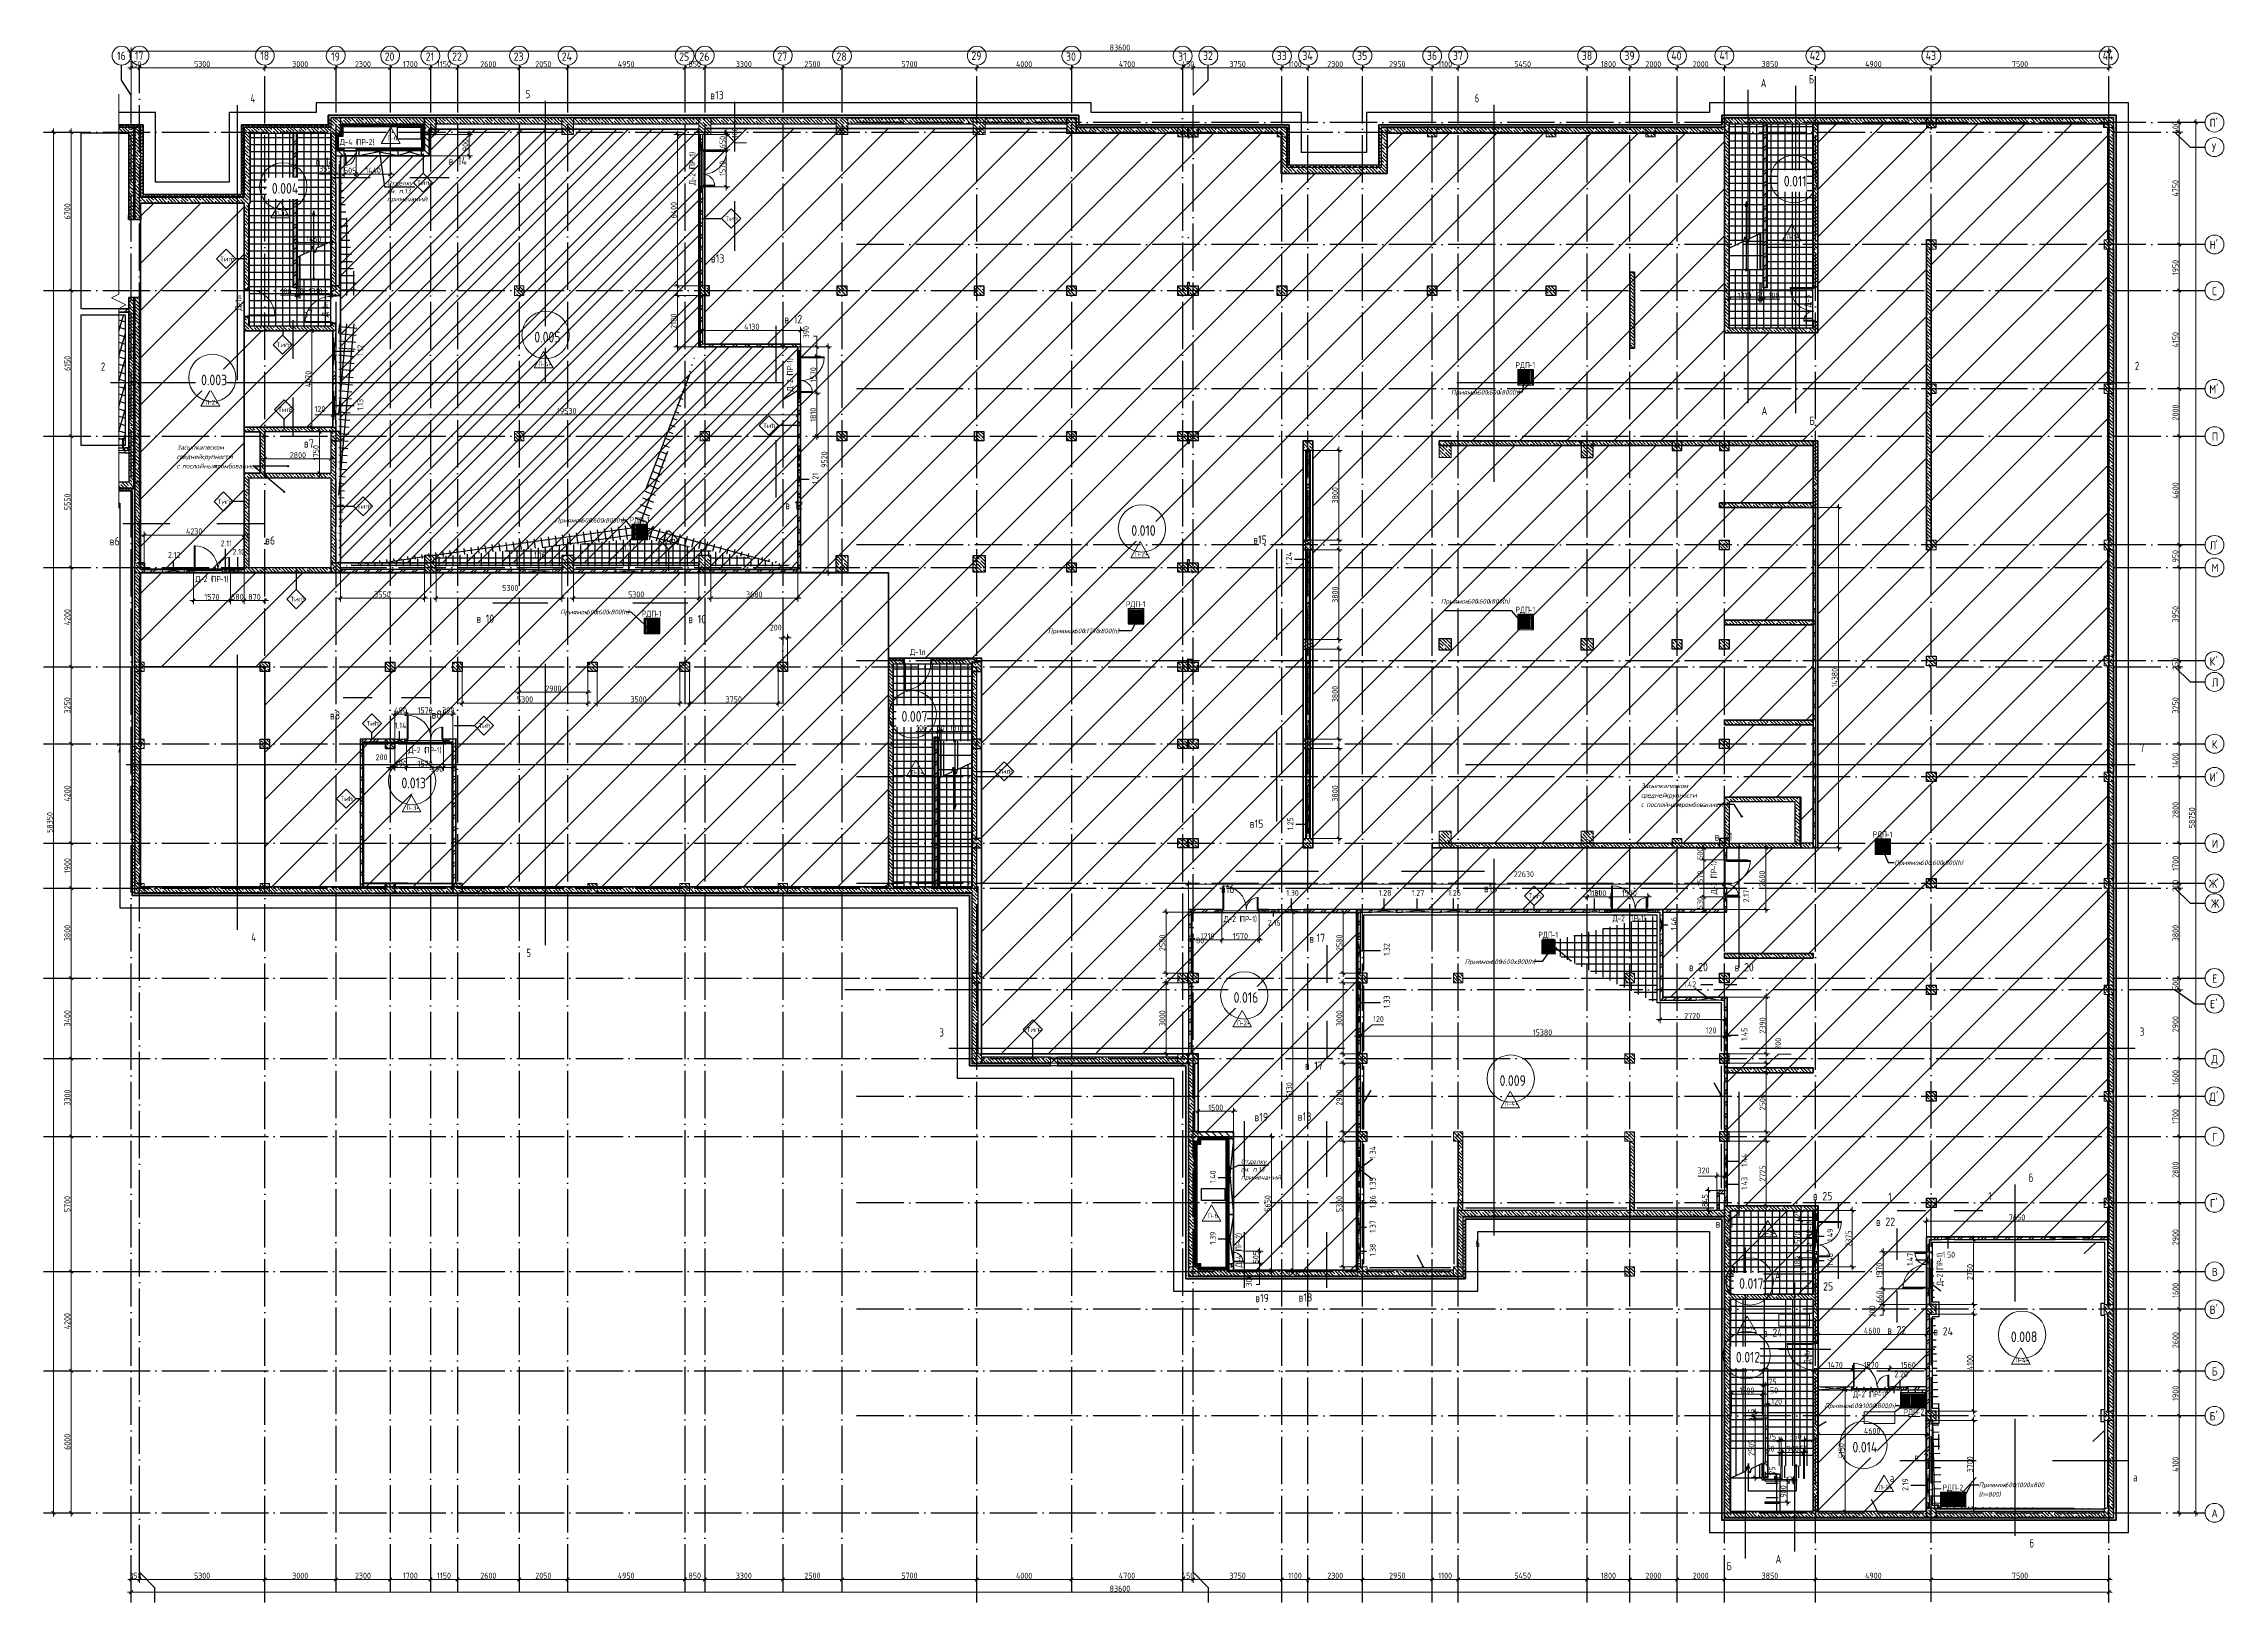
# Model space of a CAD drawing. Header units: millimetres. Extents: x -68946 to 288321, y -402657 to 324925.
# Drawn here: x 78206 to 170394, y 113438 to 179310 of the extents above; entities that cross this region are included whole.
import ezdxf

# ---------------------------------------------------------------- set-up
doc = ezdxf.new("R2010")
doc.units = ezdxf.units.MM
doc.linetypes.add('ADSK_Линия сетки', pattern=[2500, 2000, -250, 0, -250])
doc.linetypes.add('ADSK_Штриховая_ш3 п1_5', pattern=[22.5, 15, -7.5])
doc.layers.get('Defpoints').update_dxf_attribs({"color": 250})
for name, color, linetype, lineweight in [('2.5) Шпкл.  ЧНП-3', 80, 'Continuous', 60), ('3.4) ПТ-5         4 вып', 150, 'Continuous', 60), ('A-ANNO-DIMS', 250, 'Continuous', 9), ('A-ANNO-NOTE', 250, 'Continuous', 9), ('A-AREA-BNDY', 7, 'Continuous', 5), ('A-AREA-IDEN', 250, 'Continuous', 9), ('A-DETL', 250, 'Continuous', 5), ('A-DETL-1', 250, 'Continuous', 53), ('A-DETL-GENF', 250, 'Continuous', 9), ('A-DETL-GENF-1', 250, 'Continuous', 5), ('A-DETL-THIN', 7, 'Continuous', 9), ('A-DOOR', 250, 'Continuous', 5), ('A-DOOR-1', 250, 'Continuous', 13), ('A-DOOR-FRAM', 250, 'Continuous', 5), ('A-DOOR-IDEN', 7, 'Continuous', 9), ('A-FLOR-IDEN', 7, 'Continuous', 9), ('A-GENM', 7, 'Continuous', 9), ('A-GENM-1', 250, 'Continuous', 5), ('A-GENM-2', 250, 'Continuous', 5), ('A-GENM-IDEN', 250, 'Continuous', 9), ('A-GLAZ', 250, 'Continuous', 5), ('A-GLAZ-IDEN', 7, 'Continuous', 9), ('A-WALL', 250, 'Continuous', 9), ('A-WALL-1', 250, 'Continuous', 50), ('A-WALL-2', 250, 'Continuous', 5), ('A-WALL-3', 250, 'Continuous', 13), ('A-WALL-FNSH-1', 250, 'Continuous', 5), ('A-WALL-IDEN', 7, 'Continuous', 9), ('G-____-____-DIMS', 250, 'Continuous', 9), ('G-ANNO-SYMB-3', 250, 'Continuous', 9), ('G-ANNO-TEXT', 250, 'Continuous', 9), ('I-WALL', 7, 'Continuous', 9), ('I-WALL-1', 250, 'Continuous', 5), ('S-COLS', 7, 'Continuous', 9), ('S-COLS-1', 250, 'Continuous', 5), ('S-COLS-2', 250, 'Continuous', 5), ('S-FNDN', 7, 'Continuous', 9), ('S-STRS-1', 250, 'Continuous', 5), ('S-STRS-MBND', 250, 'Continuous', 5), ('Верхние поручни', 7, 'Continuous', 5), ('Ограждение', 7, 'Continuous', 5), ('Оси', 250, 'Continuous', 9), ('Оси-1', 250, 'ADSK_Линия сетки', 9)]:
    doc.layers.add(name, color=color, linetype=linetype, lineweight=lineweight)
for name, color, linetype, lineweight, true_color in [('A-AREA-1', 4, 'ADSK_Штриховая_ш3 п1_5', 25, 0x00ffff), ('A-FLOR-PATT-1', 7, 'Continuous', 5, 0xffffff), ('A-GLAZ-1', 7, 'Continuous', 5, 0x7f7f7f)]:
    doc.layers.add(name, color=color, linetype=linetype, lineweight=lineweight, true_color=true_color)
doc.styles.add('GOST Common', font='', dxfattribs={"width": 0.9, "height": 350})
doc.styles.add('GOST Common_1', font='', dxfattribs={"width": 0.9, "height": 250})
doc.styles.add('GOST Common_2', font='', dxfattribs={"width": 0.8, "height": 350})
doc.styles.add('ISOCPEUR', font='isocpeur.ttf', dxfattribs={"width": 0.8, "height": 100})
doc.styles.add('ISOCPEUR_1', font='isocpeur.ttf', dxfattribs={"width": 0.9, "height": 250})
doc.styles.add('ISOCPEUR_I', font='isocpeui.ttf', dxfattribs={"width": 0.9, "height": 12.5})
doc.styles.add('ISOCPEUR_I_1', font='ГОСТ тип А.ttf', dxfattribs={"height": 2500})
doc.styles.add('А3', font='ГОСТ тип А.ttf')
doc.styles.get('GOST Common').set_extended_font_data('GOST Common')
doc.styles.get('GOST Common_1').set_extended_font_data('GOST Common')
doc.styles.get('GOST Common_2').set_extended_font_data('GOST Common')
doc.dimstyles.new('ADSK_Основной_2_5_мм', dxfattribs={"dimscale": 304.8, "dimtxt": 0.824897, "dimasz": 0.463911, "dimexe": 0.492126, "dimexo": 0.001615, "dimgap": 0.098425, "dimtad": 1, "dimdec": 0, "dimlfac": 304.8, "dimdsep": 46, "dimtxsty": 'GOST Common_1', "dimblk1": 'OBLIQUE', "dimblk2": 'OBLIQUE', "dimsah": 1, "dimcen": 0.09, "dimdle": 0.492126, "dimazin": 0, "dimtfac": 1, "dimtdec": 4, "dimtix": 1, "dimtmove": 0, "dimatfit": 3, "dimfxl": 1, "dimtvp": 1, "dimtolj": 1, "dimtzin": 0, "dimlwd": 9, "dimlwe": 9, "dimarcsym": 2})
doc.dimstyles.new('ADSK_Основной_2_5_мм_1', dxfattribs={"dimscale": 304.8, "dimtxt": 0.824897, "dimasz": 0.463911, "dimexe": 0.492126, "dimexo": 0.001615, "dimgap": 0.098425, "dimtad": 1, "dimdec": 0, "dimlfac": 304.8, "dimdsep": 46, "dimtxsty": 'GOST Common_1', "dimblk1": 'OBLIQUE', "dimblk2": 'OBLIQUE', "dimsah": 1, "dimcen": 0.09, "dimdle": 0.492126, "dimazin": 0, "dimtfac": 1, "dimtdec": 4, "dimtix": 1, "dimtmove": 1, "dimatfit": 3, "dimfxl": 1, "dimtvp": 1, "dimtolj": 1, "dimtzin": 0, "dimlwd": 9, "dimlwe": 9, "dimarcsym": 2})
pattern_1 = [(135, (12755.58, 117197.27), (-142.5612, -142.5612), []), (135, (12898.14, 117197.27), (-142.5612, -142.5612), [252.016, -50.403, 3.353, -47.05])]
pattern_2 = [(45, (12755.58, 117197.27), (-251.4472, 251.4472), []), (45, (12755.58, 117578.27), (-251.4472, 251.4472), [])]
pattern_3 = [(0, (12755.58, 117197.27), (120.968, 69.841), [80.645, -161.29]), (120, (12755.58, 117197.27), (-120.96808, 69.84086), [80.645, -161.29]), (60, (12755.58, 117197.27), (-8e-05, 139.68186), [0, -161.29, 80.645, 0])]
pattern_4 = [(135, (1701.41, 164.685), (-14.14214, -14.14214), []), (225, (1701.41, 164.685), (14.14214, -14.14214), [])]
pattern_5 = [(45, (-421.384, 164.685), (-14.1421, 14.1421), []), (135, (-421.384, 164.685), (-14.1421, -14.1421), [])]
pattern_6 = [(135, (1501.41, 124.685), (-14.14214, -14.14214), []), (225, (1501.41, 124.685), (14.14214, -14.14214), [])]
pattern_7 = [(45, (-621.384, 124.685), (-14.1421, 14.1421), []), (135, (-621.384, 124.685), (-14.1421, -14.1421), [])]
pattern_8 = [(45, (12755.58, 117197.27), (-33.67596, 33.67596), []), (135, (12755.58, 117197.27), (-33.67596, -33.67596), [])]
pattern_9 = [(45, (12755.58, 117197.27), (-35.35534, 35.35534), []), (135, (12755.58, 117197.27), (-35.35534, -35.35534), [])]
pattern_10 = [(270, (88895.56, 169357.3), (600, 4e-14), []), (0, (88895.56, 169357.3), (0, 600), [])]
pattern_11 = [(90, (117455.6, 149837.3), (-600, 4e-14), []), (180, (117455.6, 149837.3), (-7e-14, -600), [])]
pattern_12 = [(270, (149455.6, 169757.3), (600, 4e-14), []), (0, (149455.6, 169757.3), (0, 600), [])]
pattern_13 = [(135, (12755.58, 117197.27), (-141.42136, -141.42136), [])]
pattern_14 = [(135, (2048.911, 164.685), (-14.14214, -14.14214), []), (225, (2048.911, 164.685), (14.14214, -14.14214), [])]
pattern_15 = [(270, (149555.6, 118702.3), (600, -1e-13), []), (360, (149555.6, 118702.3), (0, 600), [])]
pattern_16 = [(360, (151530.1, 117272.3), (0, 600), []), (90, (151530.1, 117272.3), (-600, 4e-14), [])]
pattern_17 = [(90, (153005.6, 119202.3), (-600, 4e-14), []), (180, (153005.6, 119202.3), (-7e-14, -600), [])]

# ---------------------------------------------------------------- blocks, each defined once
blk = doc.blocks.new('BSC_Колонна _Прямоугольная - 500x700-31359232-АР1_Маркировочный план подвала_ Блок 2_ 3')
at = {"layer": 'S-COLS-1'}
h = blk.add_hatch(dxfattribs=at)
h.set_pattern_fill('FP_4', color=256, style=0, pattern_type=2)
h.set_pattern_definition([(135, (-105000, -40125.02), (-142.56192, -142.56192), []), (135, (-104857.44, -40125.02), (-142.56192, -142.56192), [252.016, -50.403, 3.353, -47.05])])
h.paths.add_polyline_path([(-250, -350), (250, -350), (250, 350), (-250, 350)])
at = {"layer": 'S-COLS-2'}
for p, q in [((250, 350), (-250, 350)), ((-250, 350), (-250, -350)), ((250, -350), (250, 350)), ((-250, -350), (250, -350))]:
    blk.add_line(p, q, dxfattribs=at)
blk = doc.blocks.new('BSC_Колонна _Прямоугольная - 500x700-V1-АР1_Маркировочный план подвала_ Блок 2_ 3')
at = {"layer": 'S-COLS-1'}
h = blk.add_hatch(dxfattribs=at)
h.set_pattern_fill('FP_5', color=256, style=0, pattern_type=2)
h.set_pattern_definition([(135, (-105000, -58625), (-142.56192, -142.56192), []), (135, (-104857.44, -58625), (-142.56192, -142.56192), [252.016, -50.403, 3.353, -47.05])])
h.paths.add_polyline_path([(-250, -350), (250, -350), (250, 350), (-250, 350)])
at = {"layer": 'S-COLS-2'}
for p, q in [((250, 350), (-250, 350)), ((-250, 350), (-250, -350)), ((250, -350), (250, 350)), ((-250, -350), (250, -350))]:
    blk.add_line(p, q, dxfattribs=at)
blk = doc.blocks.new('BSC_Колонна _Прямоугольная - 500x700-31293815-АР1_Маркировочный план подвала_ Блок 2_ 3')
at = {"layer": 'S-COLS-1'}
h = blk.add_hatch(dxfattribs=at)
h.set_pattern_fill('FP_6', color=256, style=0, pattern_type=2)
h.set_pattern_definition([(135, (-124700, -44974.97), (-142.56192, -142.56192), []), (135, (-124557.44, -44974.97), (-142.56192, -142.56192), [252.016, -50.403, 3.353, -47.05])])
h.paths.add_polyline_path([(-250, -350), (250, -350), (250, 350), (-250, 350)])
at = {"layer": 'S-COLS-2'}
for p, q in [((250, 350), (-250, 350)), ((-250, 350), (-250, -350)), ((250, -350), (250, 350)), ((-250, -350), (250, -350))]:
    blk.add_line(p, q, dxfattribs=at)
blk = doc.blocks.new('BSC_Колонна _Прямоугольная - 500x700-V2-АР1_Маркировочный план подвала_ Блок 2_ 3')
at = {"layer": 'S-COLS-1'}
h = blk.add_hatch(dxfattribs=at)
h.set_pattern_fill('FP_7', color=256, style=0, pattern_type=2)
h.set_pattern_definition([(135, (-124700, -28475), (-142.5612, -142.5612), []), (135, (-124557.44, -28475), (-142.5612, -142.5612), [252.016, -50.403, 3.353, -47.05])])
h.paths.add_polyline_path([(-250, -350), (250, -350), (250, 350), (-250, 350)])
at = {"layer": 'S-COLS-2'}
for p, q in [((250, 350), (-250, 350)), ((-250, 350), (-250, -350)), ((250, -350), (250, 350)), ((-250, -350), (250, -350))]:
    blk.add_line(p, q, dxfattribs=at)
blk = doc.blocks.new('Дверь_СКБ_1Ст_Внутренняя - СОШ_Д-1п_Дв_1200x2100h-31541110-АР1_Маркировочный план подвала_ Блок 2_ 3')
at = {"layer": 'A-DOOR'}
h = blk.add_hatch(dxfattribs=at)
h.set_pattern_fill('FP_8', color=256, style=0, pattern_type=2)
h.set_pattern_definition(pattern_4)
h.paths.add_polyline_path([(612.5, 100), (587.5, 100), (587.5, -100), (612.5, -100)])
at = {"layer": 'A-DOOR-FRAM'}
h = blk.add_hatch(dxfattribs=at)
h.set_pattern_fill('FP_9', color=256, style=0, pattern_type=2)
h.set_pattern_definition(pattern_5)
h.paths.add_polyline_path([(-562.5, 100), (-587.5, 100), (-587.5, -100), (-562.5, -100)])
at = {"layer": 'A-DOOR'}
blk.add_arc((562.5, 100), 1100, 90, 180, dxfattribs=at)
at = {"layer": 'A-DOOR-1'}
for p, q in [((562.5, 1200), (522.5, 1200)), ((522.5, 1200), (522.5, 100)), ((562.5, 100), (562.5, 1200)), ((522.5, 100), (562.5, 100))]:
    blk.add_line(p, q, dxfattribs=at)
at = {"layer": 'A-DOOR-FRAM'}
for p, q in [((-547.5, 108), (-617.5, 108)), ((-617.5, 108), (-617.5, 100)), ((-617.5, 100), (-547.5, 100)), ((-562.5, 100), (-587.5, 100)), ((-587.5, 100), (-587.5, -100)), ((-537.5, 100), (-562.5, 100)), ((-562.5, 100), (-562.5, 20)), ((-562.5, -100), (-562.5, 100)), ((-547.5, 100), (-562.5, 100)), ((-562.5, 100), (-562.5, 99)), ((-562.5, 99), (-547.5, 99)), ((-562.5, 20), (-527.5, 20)), ((-547.5, 20), (-562.5, 20)), ((-562.5, 20), (-562.5, -100)), ((-547.5, 100), (-547.5, 108)), ((-547.5, 99), (-547.5, 100)), ((-547.5, -100), (-547.5, 20)), ((-537.5, 60), (-537.5, 100)), ((-527.5, 60), (-537.5, 60)), ((-527.5, 20), (-527.5, 60)), ((562.5, 60), (552.5, 60)), ((552.5, 60), (552.5, 20)), ((552.5, 20), (587.5, 20)), ((562.5, 100), (562.5, 60)), ((587.5, 100), (562.5, 100)), ((642.5, 108), (572.5, 108)), ((572.5, 108), (572.5, 100)), ((587.5, 100), (572.5, 100)), ((572.5, 100), (572.5, 99)), ((572.5, 100), (642.5, 100)), ((572.5, 99), (587.5, 99)), ((587.5, 20), (572.5, 20)), ((572.5, 20), (572.5, -100)), ((587.5, 20), (587.5, 100)), ((612.5, 100), (587.5, 100)), ((587.5, 100), (587.5, -100)), ((587.5, 99), (587.5, 100)), ((587.5, -100), (587.5, 20)), ((612.5, -100), (612.5, 100)), ((642.5, 100), (642.5, 108)), ((-547.5, -100), (-617.5, -100)), ((-617.5, -100), (-617.5, -108)), ((-617.5, -108), (-547.5, -108)), ((-587.5, -100), (-562.5, -100)), ((-562.5, -100), (-547.5, -100)), ((-547.5, -108), (-547.5, -100)), ((572.5, -100), (587.5, -100)), ((642.5, -100), (572.5, -100)), ((572.5, -100), (572.5, -108)), ((572.5, -108), (642.5, -108)), ((587.5, -100), (612.5, -100)), ((642.5, -108), (642.5, -100))]:
    blk.add_line(p, q, dxfattribs=at)
blk = doc.blocks.new('Дверь_СКБ_2Ст - СОШ_Дв_1570_1550_x2100h _пр_ завертка-35617996-АР1_Маркировочный план подвала_ Блок 2_ 3')
at = {"layer": 'A-DOOR'}
h = blk.add_hatch(dxfattribs=at)
h.set_pattern_fill('FP_10', color=256, style=0, pattern_type=2)
h.set_pattern_definition(pattern_6)
h.paths.add_polyline_path([(797.5, 60), (787.5, 60), (787.5, -60), (797.5, -60)])
at = {"layer": 'A-DOOR-FRAM'}
h = blk.add_hatch(dxfattribs=at)
h.set_pattern_fill('FP_11', color=256, style=0, pattern_type=2)
h.set_pattern_definition(pattern_7)
h.paths.add_polyline_path([(-762.5, 60), (-772.5, 60), (-772.5, -60), (-762.5, -60)])
at = {"layer": 'A-DOOR'}
for centre, radius, start, end in [((-737.5, 60), 1000, 0, 90), ((762.5, 60), 500, 90, 180)]:
    blk.add_arc(centre, radius, start, end, dxfattribs=at)
at = {"layer": 'A-DOOR-1'}
for p, q in [((-737.5, 1060), (-737.5, 60)), ((-697.5, 1060), (-737.5, 1060)), ((-697.5, 60), (-697.5, 1060)), ((-737.5, 60), (-697.5, 60)), ((762.5, 560), (722.5, 560)), ((722.5, 560), (722.5, 60)), ((722.5, 60), (762.5, 60)), ((762.5, 60), (762.5, 560))]:
    blk.add_line(p, q, dxfattribs=at)
at = {"layer": 'A-DOOR-FRAM'}
for p, q in [((-747.5, 68), (-817.5, 68)), ((-817.5, 68), (-817.5, 60)), ((-817.5, 60), (-747.5, 60)), ((-762.5, 60), (-772.5, 60)), ((-772.5, 60), (-772.5, -60)), ((-737.5, 60), (-762.5, 60)), ((-762.5, 60), (-762.5, -20)), ((-762.5, -60), (-762.5, 60)), ((-747.5, 60), (-747.5, 68)), ((-737.5, 20), (-737.5, 60)), ((-727.5, 20), (-737.5, 20)), ((-727.5, -20), (-727.5, 20)), ((762.5, 20), (752.5, 20)), ((752.5, 20), (752.5, -20)), ((762.5, 60), (762.5, 20)), ((787.5, 60), (762.5, 60)), ((842.5, 68), (772.5, 68)), ((772.5, 68), (772.5, 60)), ((772.5, 60), (842.5, 60)), ((787.5, -20), (787.5, 60)), ((797.5, 60), (787.5, 60)), ((787.5, 60), (787.5, -60)), ((797.5, -60), (797.5, 60)), ((842.5, 60), (842.5, 68)), ((-747.5, -60), (-817.5, -60)), ((-817.5, -60), (-817.5, -68)), ((-817.5, -68), (-747.5, -68)), ((-772.5, -60), (-762.5, -60)), ((-762.5, -20), (-727.5, -20)), ((-747.5, -20), (-762.5, -20)), ((-762.5, -20), (-762.5, -60)), ((-762.5, -60), (-747.5, -60)), ((-747.5, -60), (-747.5, -20)), ((-747.5, -68), (-747.5, -60)), ((752.5, -20), (787.5, -20)), ((787.5, -20), (772.5, -20)), ((772.5, -20), (772.5, -60)), ((772.5, -60), (787.5, -60)), ((842.5, -60), (772.5, -60)), ((772.5, -60), (772.5, -68)), ((772.5, -68), (842.5, -68)), ((787.5, -60), (787.5, -20)), ((787.5, -60), (797.5, -60)), ((842.5, -68), (842.5, -60))]:
    blk.add_line(p, q, dxfattribs=at)
blk = doc.blocks.new('BSC_Колонна _Прямоугольная - 500x700-V3-АР1_Маркировочный план подвала_ Блок 2_ 3')
at = {"layer": 'S-COLS-1'}
h = blk.add_hatch(dxfattribs=at)
h.set_pattern_fill('FP_12', color=256, style=0, pattern_type=2)
h.set_pattern_definition([(135, (-99200, -40125.02), (-142.56192, -142.56192), []), (135, (-99057.44, -40125.02), (-142.56192, -142.56192), [252.016, -50.403, 3.353, -47.05])])
h.paths.add_polyline_path([(-250, -350), (250, -350), (250, 350), (-250, 350)])
at = {"layer": 'S-COLS-2'}
for p, q in [((250, 350), (-250, 350)), ((-250, 350), (-250, -350)), ((250, -350), (250, 350)), ((-250, -350), (250, -350))]:
    blk.add_line(p, q, dxfattribs=at)
blk = doc.blocks.new('BSC_Колонна _Прямоугольная - 500x700-V4-АР1_Маркировочный план подвала_ Блок 2_ 3')
at = {"layer": 'S-COLS-1'}
h = blk.add_hatch(dxfattribs=at)
h.set_pattern_fill('FP_13', color=256, style=0, pattern_type=2)
h.set_pattern_definition([(135, (-93400, -58625), (-142.56192, -142.56192), []), (135, (-93257.44, -58625), (-142.56192, -142.56192), [252.016, -50.403, 3.353, -47.05])])
h.paths.add_polyline_path([(-250, -350), (250, -350), (250, 350), (-250, 350)])
at = {"layer": 'S-COLS-2'}
for p, q in [((250, 350), (-250, 350)), ((-250, 350), (-250, -350)), ((250, -350), (250, 350)), ((-250, -350), (250, -350))]:
    blk.add_line(p, q, dxfattribs=at)
blk = doc.blocks.new('BSC_Колонна _Прямоугольная - 500x700-V5-АР1_Маркировочный план подвала_ Блок 2_ 3')
at = {"layer": 'S-COLS-1'}
h = blk.add_hatch(dxfattribs=at)
h.set_pattern_fill('FP_14', color=256, style=0, pattern_type=2)
h.set_pattern_definition([(135, (-99200, -58625), (-142.56192, -142.56192), []), (135, (-99057.44, -58625), (-142.56192, -142.56192), [252.016, -50.403, 3.353, -47.05])])
h.paths.add_polyline_path([(-250, -350), (250, -350), (250, 350), (-250, 350)])
at = {"layer": 'S-COLS-2'}
for p, q in [((250, 350), (-250, 350)), ((-250, 350), (-250, -350)), ((250, -350), (250, 350)), ((-250, -350), (250, -350))]:
    blk.add_line(p, q, dxfattribs=at)
blk = doc.blocks.new('Дверь_СКБ_1Ст_Внутренняя - СОШ_Д-1п_Дв_1200x2100h-31541112-АР1_Маркировочный план подвала_ Блок 2_ 3')
at = {"layer": 'A-DOOR'}
h = blk.add_hatch(dxfattribs=at)
h.set_pattern_fill('FP_8', color=256, style=0, pattern_type=2)
h.set_pattern_definition(pattern_4)
h.paths.add_polyline_path([(612.5, 100), (587.5, 100), (587.5, -100), (612.5, -100)])
at = {"layer": 'A-DOOR-FRAM'}
h = blk.add_hatch(dxfattribs=at)
h.set_pattern_fill('FP_9', color=256, style=0, pattern_type=2)
h.set_pattern_definition(pattern_5)
h.paths.add_polyline_path([(-562.5, 100), (-587.5, 100), (-587.5, -100), (-562.5, -100)])
at = {"layer": 'A-DOOR'}
blk.add_arc((562.5, 100), 1100, 90, 180, dxfattribs=at)
at = {"layer": 'A-DOOR-1'}
for p, q in [((562.5, 1200), (522.5, 1200)), ((522.5, 1200), (522.5, 100)), ((562.5, 100), (562.5, 1200)), ((522.5, 100), (562.5, 100))]:
    blk.add_line(p, q, dxfattribs=at)
at = {"layer": 'A-DOOR-FRAM'}
for p, q in [((-547.5, 108), (-617.5, 108)), ((-617.5, 108), (-617.5, 100)), ((-617.5, 100), (-547.5, 100)), ((-562.5, 100), (-587.5, 100)), ((-587.5, 100), (-587.5, -100)), ((-537.5, 100), (-562.5, 100)), ((-562.5, 100), (-562.5, 20)), ((-562.5, -100), (-562.5, 100)), ((-547.5, 100), (-562.5, 100)), ((-562.5, 100), (-562.5, 99)), ((-562.5, 99), (-547.5, 99)), ((-562.5, 20), (-527.5, 20)), ((-547.5, 20), (-562.5, 20)), ((-562.5, 20), (-562.5, -100)), ((-547.5, 100), (-547.5, 108)), ((-547.5, 99), (-547.5, 100)), ((-547.5, -100), (-547.5, 20)), ((-537.5, 60), (-537.5, 100)), ((-527.5, 60), (-537.5, 60)), ((-527.5, 20), (-527.5, 60)), ((562.5, 60), (552.5, 60)), ((552.5, 60), (552.5, 20)), ((552.5, 20), (587.5, 20)), ((562.5, 100), (562.5, 60)), ((587.5, 100), (562.5, 100)), ((642.5, 108), (572.5, 108)), ((572.5, 108), (572.5, 100)), ((587.5, 100), (572.5, 100)), ((572.5, 100), (572.5, 99)), ((572.5, 100), (642.5, 100)), ((572.5, 99), (587.5, 99)), ((587.5, 20), (572.5, 20)), ((572.5, 20), (572.5, -100)), ((587.5, 20), (587.5, 100)), ((612.5, 100), (587.5, 100)), ((587.5, 100), (587.5, -100)), ((587.5, 99), (587.5, 100)), ((587.5, -100), (587.5, 20)), ((612.5, -100), (612.5, 100)), ((642.5, 100), (642.5, 108)), ((-547.5, -100), (-617.5, -100)), ((-617.5, -100), (-617.5, -108)), ((-617.5, -108), (-547.5, -108)), ((-587.5, -100), (-562.5, -100)), ((-562.5, -100), (-547.5, -100)), ((-547.5, -108), (-547.5, -100)), ((572.5, -100), (587.5, -100)), ((642.5, -100), (572.5, -100)), ((572.5, -100), (572.5, -108)), ((572.5, -108), (642.5, -108)), ((587.5, -100), (612.5, -100)), ((642.5, -108), (642.5, -100))]:
    blk.add_line(p, q, dxfattribs=at)
blk = doc.blocks.new('BSC_Колонна _Прямоугольная - 500x700-V6-АР1_Маркировочный план подвала_ Блок 2_ 3')
at = {"layer": 'S-COLS-1'}
h = blk.add_hatch(dxfattribs=at)
h.set_pattern_fill('FP_15', color=256, style=0, pattern_type=2)
h.set_pattern_definition([(135, (-130700, -28475), (-142.5612, -142.5612), []), (135, (-130557.44, -28475), (-142.5612, -142.5612), [252.016, -50.403, 3.353, -47.05])])
h.paths.add_polyline_path([(-250, -350), (250, -350), (250, 350), (-250, 350)])
at = {"layer": 'S-COLS-2'}
for p, q in [((250, 350), (-250, 350)), ((-250, 350), (-250, -350)), ((250, -350), (250, 350)), ((-250, -350), (250, -350))]:
    blk.add_line(p, q, dxfattribs=at)
blk = doc.blocks.new('Дверь_СКБ_2Ст - СОШ_Дв_1570_1550_x2100h _пр_ завертка-V7-АР1_Маркировочный план подвала_ Блок 2_ 3')
at = {"layer": 'A-DOOR'}
h = blk.add_hatch(dxfattribs=at)
h.set_pattern_fill('FP_10', color=256, style=0, pattern_type=2)
h.set_pattern_definition(pattern_6)
h.paths.add_polyline_path([(797.5, -60), (797.5, 60), (787.5, 60), (787.5, -60)])
at = {"layer": 'A-DOOR-FRAM'}
h = blk.add_hatch(dxfattribs=at)
h.set_pattern_fill('FP_11', color=256, style=0, pattern_type=2)
h.set_pattern_definition(pattern_7)
h.paths.add_polyline_path([(-762.5, -60), (-762.5, 60), (-772.5, 60), (-772.5, -60)])
at = {"layer": 'A-DOOR'}
for centre, radius, start, end in [((-737.5, 60), 1000, 0, 90), ((762.5, 60), 500, 90, 180)]:
    blk.add_arc(centre, radius, start, end, dxfattribs=at)
at = {"layer": 'A-DOOR-1'}
for p, q in [((-737.5, 1060), (-737.5, 60)), ((-697.5, 1060), (-737.5, 1060)), ((-697.5, 60), (-697.5, 1060)), ((-737.5, 60), (-697.5, 60)), ((762.5, 560), (722.5, 560)), ((722.5, 560), (722.5, 60)), ((727.5, 60), (762.5, 60)), ((762.5, 60), (762.5, 560))]:
    blk.add_line(p, q, dxfattribs=at)
at = {"layer": 'A-DOOR-FRAM'}
for p, q in [((-747.5, 68), (-817.5, 68)), ((-817.5, 68), (-817.5, 60)), ((-817.5, 60), (-747.5, 60)), ((-762.5, 60), (-772.5, 60)), ((-772.5, 60), (-772.5, -60)), ((-737.5, 60), (-762.5, 60)), ((-762.5, 60), (-762.5, -20)), ((-762.5, -60), (-762.5, 60)), ((-747.5, 60), (-747.5, 68)), ((-737.5, 20), (-737.5, 60)), ((-727.5, 20), (-737.5, 20)), ((-727.5, -20), (-727.5, 20)), ((762.5, 20), (752.5, 20)), ((752.5, 20), (752.5, -20)), ((762.5, 60), (762.5, 20)), ((787.5, 60), (762.5, 60)), ((842.5, 68), (772.5, 68)), ((772.5, 68), (772.5, 60)), ((772.5, 60), (842.5, 60)), ((787.5, -20), (787.5, 60)), ((797.5, 60), (787.5, 60)), ((787.5, 60), (787.5, -60)), ((797.5, -60), (797.5, 60)), ((842.5, 60), (842.5, 68)), ((-747.5, -60), (-817.5, -60)), ((-817.5, -60), (-817.5, -68)), ((-817.5, -68), (-747.5, -68)), ((-772.5, -60), (-762.5, -60)), ((-762.5, -20), (-727.5, -20)), ((-747.5, -20), (-762.5, -20)), ((-762.5, -20), (-762.5, -60)), ((-762.5, -60), (-747.5, -60)), ((-747.5, -60), (-747.5, -20)), ((-747.5, -68), (-747.5, -60)), ((752.5, -20), (787.5, -20)), ((787.5, -20), (772.5, -20)), ((772.5, -20), (772.5, -60)), ((772.5, -60), (787.5, -60)), ((842.5, -60), (772.5, -60)), ((772.5, -60), (772.5, -68)), ((772.5, -68), (842.5, -68)), ((787.5, -60), (787.5, -20)), ((787.5, -60), (797.5, -60)), ((842.5, -68), (842.5, -60))]:
    blk.add_line(p, q, dxfattribs=at)
blk = doc.blocks.new('Дверь_СКБ_2Ст - СОШ_Дв_1570_1550_x2100h _пр_ завертка-V8-АР1_Маркировочный план подвала_ Блок 2_ 3')
at = {"layer": 'A-DOOR'}
h = blk.add_hatch(dxfattribs=at)
h.set_pattern_fill('FP_10', color=256, style=0, pattern_type=2)
h.set_pattern_definition(pattern_6)
h.paths.add_polyline_path([(787, -60), (797, -60), (797, 60), (787, 60)])
at = {"layer": 'A-DOOR-FRAM'}
h = blk.add_hatch(dxfattribs=at)
h.set_pattern_fill('FP_11', color=256, style=0, pattern_type=2)
h.set_pattern_definition(pattern_7)
h.paths.add_polyline_path([(-773, -60), (-763, -60), (-763, 60), (-773, 60)])
at = {"layer": 'A-DOOR'}
for centre, radius, start, end in [((-738, 60), 1000, 0, 90), ((762, 60), 500, 90, 180)]:
    blk.add_arc(centre, radius, start, end, dxfattribs=at)
at = {"layer": 'A-DOOR-1'}
for p, q in [((-738, 1060), (-738, 60)), ((-698, 1060), (-738, 1060)), ((-698, 60), (-698, 1060)), ((-738, 60), (-698, 60)), ((762, 560), (722, 560)), ((722, 560), (722, 60)), ((762, 60), (762, 560))]:
    blk.add_line(p, q, dxfattribs=at)
at = {"layer": 'A-DOOR-FRAM'}
for p, q in [((-748, 68), (-818, 68)), ((-818, 68), (-818, 60)), ((-818, 60), (-748, 60)), ((-763, 60), (-773, 60)), ((-773, 60), (-773, -60)), ((-738, 60), (-763, 60)), ((-763, 60), (-763, -20)), ((-763, -60), (-763, 60)), ((-748, 60), (-748, 68)), ((-738, 20), (-738, 60)), ((-728, 20), (-738, 20)), ((-728, -20), (-728, 20)), ((842, 68), (772, 68)), ((772, 68), (772, 60)), ((787, 60), (778, 60)), ((778, 60), (842, 60)), ((787, -20), (787, 60)), ((797, 60), (787, 60)), ((787, 60), (787, -60)), ((797, -60), (797, 60)), ((842, 60), (842, 68)), ((-748, -60), (-818, -60)), ((-818, -60), (-818, -68)), ((-818, -68), (-748, -68)), ((-773, -60), (-763, -60)), ((-763, -20), (-728, -20)), ((-748, -20), (-763, -20)), ((-763, -20), (-763, -60)), ((-763, -60), (-748, -60)), ((-748, -60), (-748, -20)), ((-748, -68), (-748, -60)), ((772, -60), (772, -68)), ((772, -68), (842, -68)), ((778, -20), (787, -20)), ((787, -20), (778, -20)), ((778, -60), (787, -60)), ((842, -60), (778, -60)), ((787, -60), (787, -20)), ((787, -60), (797, -60)), ((842, -68), (842, -60))]:
    blk.add_line(p, q, dxfattribs=at)
blk = doc.blocks.new('BSC_Колонна _Прямоугольная - 500x700-V9-АР1_Маркировочный план подвала_ Блок 2_ 3')
at = {"layer": 'S-COLS-1'}
h = blk.add_hatch(dxfattribs=at)
h.set_pattern_fill('FP_16', color=256, style=0, pattern_type=2)
h.set_pattern_definition([(135, (-87600, -58625), (-142.56192, -142.56192), []), (135, (-87457.44, -58625), (-142.56192, -142.56192), [252.016, -50.403, 3.353, -47.05])])
h.paths.add_polyline_path([(-250, -350), (250, -350), (250, 350), (-250, 350)])
at = {"layer": 'S-COLS-2'}
for p, q in [((250, 350), (-250, 350)), ((-250, 350), (-250, -350)), ((250, -350), (250, 350)), ((-250, -350), (250, -350))]:
    blk.add_line(p, q, dxfattribs=at)
blk = doc.blocks.new('BSC_Колонна _Прямоугольная - 500х500-31280962-АР1_Маркировочный план подвала_ Блок 2_ 3')
at = {"layer": 'S-COLS-1'}
h = blk.add_hatch(dxfattribs=at)
h.set_pattern_fill('FP_17', color=256, style=0, pattern_type=2)
h.set_pattern_definition([(135, (-130700, -36725), (-142.5612, -142.5612), []), (135, (-130557.44, -36725), (-142.5612, -142.5612), [252.016, -50.403, 3.353, -47.05])])
h.paths.add_polyline_path([(-250, -250), (250, -250), (250, 250), (-250, 250)])
at = {"layer": 'S-COLS-2'}
for p, q in [((250, 250), (-250, 250)), ((-250, 250), (-250, -250)), ((250, -250), (250, 250)), ((-250, -250), (250, -250))]:
    blk.add_line(p, q, dxfattribs=at)
blk = doc.blocks.new('BSC_Колонна _Прямоугольная - 400x650-31280922-АР1_Маркировочный план подвала_ Блок 2_ 3')
at = {"layer": 'S-COLS-1'}
h = blk.add_hatch(dxfattribs=at)
h.set_pattern_fill('FP_18', color=256, style=0, pattern_type=2)
h.set_pattern_definition([(135, (-77795, -58650), (-142.5619, -142.5619), []), (135, (-77652.44, -58650), (-142.5619, -142.5619), [252.016, -50.403, 3.353, -47.05])])
h.paths.add_polyline_path([(-200, -325), (200, -325), (200, 325), (-200, 325), (-200, -4)])
at = {"layer": 'S-COLS-2'}
for p, q in [((200, 325), (-200, 325)), ((-200, 325), (-200, -325)), ((200, -325), (200, 325)), ((-200, -325), (200, -325))]:
    blk.add_line(p, q, dxfattribs=at)
blk = doc.blocks.new('BSC_Колонна _Прямоугольная - 400x400-31363420-АР1_Маркировочный план подвала_ Блок 2_ 3')
at = {"layer": 'S-COLS-1'}
h = blk.add_hatch(dxfattribs=at)
h.set_pattern_fill('FP_19', color=256, style=0, pattern_type=2)
h.set_pattern_definition([(135, (-118900, -45124.97), (-142.56192, -142.56192), []), (135, (-118757.44, -45124.97), (-142.56192, -142.56192), [252.016, -50.403, 3.353, -47.05])])
h.paths.add_polyline_path([(-200, -200), (200, -200), (200, 200), (-200, 200)])
at = {"layer": 'S-COLS-2'}
for p, q in [((200, 200), (-200, 200)), ((-200, 200), (-200, -200)), ((200, -200), (200, 200)), ((-200, -200), (200, -200))]:
    blk.add_line(p, q, dxfattribs=at)
blk = doc.blocks.new('BSC_Колонна _Прямоугольная - 400x400-V10-АР1_Маркировочный план подвала_ Блок 2_ 3')
at = {"layer": 'S-COLS-1'}
h = blk.add_hatch(dxfattribs=at)
h.set_pattern_fill('FP_20', color=256, style=0, pattern_type=2)
h.set_pattern_definition([(135, (-118900, -28325), (-142.5612, -142.5612), []), (135, (-118757.44, -28325), (-142.5612, -142.5612), [252.016, -50.403, 3.353, -47.05])])
h.paths.add_polyline_path([(60, -200), (200, -200), (200, 200), (-200, 200), (-200, -200), (-60, -200)])
at = {"layer": 'S-COLS-2'}
for p, q in [((-60, 200), (-200, 200)), ((-200, 200), (-200, -200)), ((200, 200), (60, 200)), ((200, -200), (200, 200)), ((-200, -200), (200, -200))]:
    blk.add_line(p, q, dxfattribs=at)
blk = doc.blocks.new('BSC_Колонна _Прямоугольная - 400x400-V11-АР1_Маркировочный план подвала_ Блок 2_ 3')
at = {"layer": 'S-COLS-1'}
h = blk.add_hatch(dxfattribs=at)
h.set_pattern_fill('FP_21', color=256, style=0, pattern_type=2)
h.set_pattern_definition([(135, (-136500, -40924.97), (-142.56192, -142.56192), []), (135, (-136357.44, -40924.97), (-142.56192, -142.56192), [252.016, -50.403, 3.353, -47.05])])
h.paths.add_polyline_path([(-200, -200), (200, -200), (200, 200), (-200, 200)])
at = {"layer": 'S-COLS-2'}
for p, q in [((200, 200), (-200, 200)), ((-200, 200), (-200, -200)), ((200, -200), (200, 200)), ((-200, -200), (200, -200))]:
    blk.add_line(p, q, dxfattribs=at)
blk = doc.blocks.new('BSC_Колонна _Прямоугольная - 400x400-V12-АР1_Маркировочный план подвала_ Блок 2_ 3')
at = {"layer": 'S-COLS-1'}
h = blk.add_hatch(dxfattribs=at)
h.set_pattern_fill('FP_22', color=256, style=0, pattern_type=2)
h.set_pattern_definition([(135, (-136500, -36724.94), (-142.5612, -142.5612), []), (135, (-136357.44, -36724.94), (-142.5612, -142.5612), [252.016, -50.403, 3.353, -47.05])])
h.paths.add_polyline_path([(200, -200), (200, 200), (-200, 200), (-200, -200)])
at = {"layer": 'S-COLS-2'}
for p, q in [((200, 200), (-200, 200)), ((-200, 200), (-200, -200)), ((200, -200), (200, 200)), ((-200, -200), (200, -200))]:
    blk.add_line(p, q, dxfattribs=at)
blk = doc.blocks.new('BSC_Колонна _Прямоугольная - 400x400-V13-АР1_Маркировочный план подвала_ Блок 2_ 3')
at = {"layer": 'S-COLS-1'}
h = blk.add_hatch(dxfattribs=at)
h.set_pattern_fill('FP_23', color=256, style=0, pattern_type=2)
h.set_pattern_definition([(135, (-80100, -35775), (-142.5612, -142.5612), []), (135, (-79957.44, -35775), (-142.5612, -142.5612), [252.016, -50.403, 3.353, -47.05])])
h.paths.add_polyline_path([(200, -200), (200, 200), (-200, 200), (-200, -200)])
at = {"layer": 'S-COLS-2'}
for p, q in [((200, 200), (-200, 200)), ((-200, 200), (-200, -200)), ((200, -200), (200, 200)), ((-200, -200), (200, -200))]:
    blk.add_line(p, q, dxfattribs=at)
blk = doc.blocks.new('BSC_Колонна _Прямоугольная - 400x400-V14-АР1_Маркировочный план подвала_ Блок 2_ 3')
at = {"layer": 'S-COLS-1'}
h = blk.add_hatch(dxfattribs=at)
h.set_pattern_fill('FP_24', color=256, style=0, pattern_type=2)
h.set_pattern_definition([(135, (-104900, -19225), (-142.56192, -142.56192), []), (135, (-104757.44, -19225), (-142.56192, -142.56192), [252.016, -50.403, 3.353, -47.05])])
h.paths.add_polyline_path([(200, -200), (200, 200), (-200, 200), (-200, -200)])
at = {"layer": 'S-COLS-2'}
for p, q in [((200, 200), (-200, 200)), ((-200, 200), (-200, -200)), ((200, -200), (200, 200)), ((-200, -200), (200, -200))]:
    blk.add_line(p, q, dxfattribs=at)
blk = doc.blocks.new('BSC_Колонна _Прямоугольная - 400x400-V15-АР1_Маркировочный план подвала_ Блок 2_ 3')
at = {"layer": 'S-COLS-1'}
h = blk.add_hatch(dxfattribs=at)
h.set_pattern_fill('FP_25', color=256, style=0, pattern_type=2)
h.set_pattern_definition([(135, (-121200, -10225), (-142.56192, -142.56192), []), (135, (-121057.44, -10225), (-142.56192, -142.56192), [252.016, -50.403, 3.353, -47.05])])
h.paths.add_polyline_path([(200, -200), (200, 200), (-200, 200), (-200, -200)])
at = {"layer": 'S-COLS-2'}
for p, q in [((200, 200), (-200, 200)), ((-200, 200), (-200, -200)), ((200, -200), (200, 200)), ((-200, -200), (200, -200))]:
    blk.add_line(p, q, dxfattribs=at)
blk = doc.blocks.new('BSC_Колонна _Прямоугольная - 400x400-V16-АР1_Маркировочный план подвала_ Блок 2_ 3')
at = {"layer": 'S-COLS-1'}
h = blk.add_hatch(dxfattribs=at)
h.set_pattern_fill('FP_26', color=256, style=0, pattern_type=2)
h.set_pattern_definition([(135, (-152750, -58775), (-142.56192, -142.56192), []), (135, (-152607.44, -58775), (-142.56192, -142.56192), [252.016, -50.403, 3.353, -47.05])])
h.paths.add_polyline_path([(-200, -200), (200, -200), (200, 200), (-200, 200)])
at = {"layer": 'S-COLS-2'}
for p, q in [((200, 200), (-200, 200)), ((-200, 200), (-200, -200)), ((200, -200), (200, 200)), ((-200, -200), (200, -200))]:
    blk.add_line(p, q, dxfattribs=at)
blk = doc.blocks.new('BSC_Колонна _Прямоугольная - 400x400-V17-АР1_Маркировочный план подвала_ Блок 2_ 3')
at = {"layer": 'S-COLS-1'}
h = blk.add_hatch(dxfattribs=at)
h.set_pattern_fill('FP_27', color=256, style=0, pattern_type=2)
h.set_pattern_definition([(135, (-152750, -53625.12), (-142.56192, -142.56192), []), (135, (-152607.44, -53625.12), (-142.56192, -142.56192), [252.016, -50.403, 3.353, -47.05])])
h.paths.add_polyline_path([(-200, -200), (200, -200), (200, 200), (-200, 200), (-200, -46)])
at = {"layer": 'S-COLS-2'}
for p, q in [((200, 200), (-200, 200)), ((-200, 200), (-200, -200)), ((200, -200), (200, 200)), ((-200, -200), (200, -200))]:
    blk.add_line(p, q, dxfattribs=at)
blk = doc.blocks.new('BSC_Колонна _Прямоугольная - 400x400-V18-АР1_Маркировочный план подвала_ Блок 2_ 3')
at = {"layer": 'S-COLS-1'}
h = blk.add_hatch(dxfattribs=at)
h.set_pattern_fill('FP_28', color=256, style=0, pattern_type=2)
h.set_pattern_definition([(135, (-152750, -25), (-142.56192, -142.56192), []), (135, (-152607.44, -25), (-142.56192, -142.56192), [252.016, -50.403, 3.353, -47.05])])
h.paths.add_polyline_path([(200, -200), (200, 200), (-200, 200), (-200, -200)])
at = {"layer": 'S-COLS-2'}
for p, q in [((200, 200), (-200, 200)), ((-200, 200), (-200, -200)), ((200, -200), (200, 200)), ((-200, -200), (200, -200))]:
    blk.add_line(p, q, dxfattribs=at)
blk = doc.blocks.new('BSC_Колонна _Прямоугольная - 400x400-V19-АР1_Маркировочный план подвала_ Блок 2_ 3')
at = {"layer": 'S-COLS-1'}
h = blk.add_hatch(dxfattribs=at)
h.set_pattern_fill('FP_29', color=256, style=0, pattern_type=2)
h.set_pattern_definition([(135, (-152750, -31125.12), (-142.5612, -142.5612), []), (135, (-152607.44, -31125.12), (-142.5612, -142.5612), [252.016, -50.403, 3.353, -47.05])])
h.paths.add_polyline_path([(200, -200), (200, 200), (-200, 200), (-200, -200)])
at = {"layer": 'S-COLS-2'}
for p, q in [((200, 200), (-200, 200)), ((-200, 200), (-200, -200)), ((200, -200), (200, 200)), ((-200, -200), (200, -200))]:
    blk.add_line(p, q, dxfattribs=at)
blk = doc.blocks.new('BSC_Колонна _Прямоугольная - 400x400-V20-АР1_Маркировочный план подвала_ Блок 2_ 3')
at = {"layer": 'S-COLS-1'}
h = blk.add_hatch(dxfattribs=at)
h.set_pattern_fill('FP_30', color=256, style=0, pattern_type=2)
h.set_pattern_definition([(135, (-152750, -26625.12), (-142.5612, -142.5612), []), (135, (-152607.44, -26625.12), (-142.5612, -142.5612), [252.016, -50.403, 3.353, -47.05])])
h.paths.add_polyline_path([(200, -200), (200, 200), (-200, 200), (-200, -200)])
at = {"layer": 'S-COLS-2'}
for p, q in [((200, 200), (-200, 200)), ((-200, 200), (-200, -200)), ((200, -200), (200, 200)), ((-200, -200), (200, -200))]:
    blk.add_line(p, q, dxfattribs=at)
blk = doc.blocks.new('BSC_Колонна _Прямоугольная - 400x400-V21-АР1_Маркировочный план подвала_ Блок 2_ 3')
at = {"layer": 'S-COLS-1'}
h = blk.add_hatch(dxfattribs=at)
h.set_pattern_fill('FP_31', color=256, style=0, pattern_type=2)
h.set_pattern_definition([(135, (-145250, -53625.12), (-142.56192, -142.56192), []), (135, (-145107.44, -53625.12), (-142.56192, -142.56192), [252.016, -50.403, 3.353, -47.05])])
h.paths.add_polyline_path([(-200, -200), (200, -200), (200, 200), (-200, 200), (-200, -46)])
at = {"layer": 'S-COLS-2'}
for p, q in [((200, 200), (-200, 200)), ((-200, 200), (-200, -200)), ((200, -200), (200, 200)), ((-200, -200), (200, -200))]:
    blk.add_line(p, q, dxfattribs=at)
blk = doc.blocks.new('BSC_Колонна _Прямоугольная - 400x400-V22-АР1_Маркировочный план подвала_ Блок 2_ 3')
at = {"layer": 'S-COLS-1'}
h = blk.add_hatch(dxfattribs=at)
h.set_pattern_fill('FP_32', color=256, style=0, pattern_type=2)
h.set_pattern_definition([(135, (-85550, -45525), (-142.5619, -142.5619), []), (135, (-85407.44, -45525), (-142.5619, -142.5619), [252.016, -50.403, 3.353, -47.05])])
h.paths.add_polyline_path([(-200, -200), (200, -200), (200, 200), (-200, 200), (-200, -52)])
at = {"layer": 'S-COLS-2'}
for p, q in [((200, 200), (-200, 200)), ((-200, 200), (-200, -200)), ((200, -200), (200, 200)), ((-200, -200), (200, -200))]:
    blk.add_line(p, q, dxfattribs=at)
blk = doc.blocks.new('BSC_Колонна _Прямоугольная - 400x400-V23-АР1_Маркировочный план подвала_ Блок 2_ 3')
at = {"layer": 'S-COLS-1'}
h = blk.add_hatch(dxfattribs=at)
h.set_pattern_fill('FP_33', color=256, style=0, pattern_type=2)
h.set_pattern_definition([(135, (-85550, -51675), (-142.5619, -142.5619), []), (135, (-85407.44, -51675), (-142.5619, -142.5619), [252.016, -50.403, 3.353, -47.05])])
h.paths.add_polyline_path([(-200, -200), (200, -200), (200, 200), (-200, 200)])
at = {"layer": 'S-COLS-2'}
for p, q in [((200, 200), (-200, 200)), ((-200, 200), (-200, -200)), ((200, -200), (200, 200)), ((-200, -200), (200, -200))]:
    blk.add_line(p, q, dxfattribs=at)
blk = doc.blocks.new('BSC_Колонна _Прямоугольная - 400x400-V24-АР1_Маркировочный план подвала_ Блок 2_ 3')
at = {"layer": 'S-COLS-1'}
h = blk.add_hatch(dxfattribs=at)
h.set_pattern_fill('FP_34', color=256, style=0, pattern_type=2)
h.set_pattern_definition([(135, (-145250, -47525), (-142.56192, -142.56192), []), (135, (-145107.44, -47525), (-142.56192, -142.56192), [252.016, -50.403, 3.353, -47.05])])
h.paths.add_polyline_path([(-200, -200), (200, -200), (200, 200), (-200, 200)])
at = {"layer": 'S-COLS-2'}
for p, q in [((200, 200), (-200, 200)), ((-200, 200), (-200, -200)), ((200, -200), (200, 200)), ((-200, -200), (200, -200))]:
    blk.add_line(p, q, dxfattribs=at)
blk = doc.blocks.new('BSC_Колонна _Прямоугольная - 400x400-V25-АР1_Маркировочный план подвала_ Блок 2_ 3')
at = {"layer": 'S-COLS-1'}
h = blk.add_hatch(dxfattribs=at)
h.set_pattern_fill('FP_35', color=256, style=0, pattern_type=2)
h.set_pattern_definition([(135, (-125250, -10225), (-142.56192, -142.56192), []), (135, (-125107.44, -10225), (-142.56192, -142.56192), [252.016, -50.403, 3.353, -47.05])])
h.paths.add_polyline_path([(200, -200), (200, 200), (-200, 200), (-200, -200)])
at = {"layer": 'S-COLS-2'}
for p, q in [((200, 200), (-200, 200)), ((-200, 200), (-200, -200)), ((200, -200), (200, 200)), ((-200, -200), (200, -200))]:
    blk.add_line(p, q, dxfattribs=at)
blk = doc.blocks.new('BSC_Колонна _Прямоугольная - 400x400-V26-АР1_Маркировочный план подвала_ Блок 2_ 3')
at = {"layer": 'S-COLS-1'}
h = blk.add_hatch(dxfattribs=at)
h.set_pattern_fill('FP_36', color=256, style=0, pattern_type=2)
h.set_pattern_definition([(135, (-69500, -32524.97), (-142.5612, -142.5612), []), (135, (-69357.44, -32524.97), (-142.5612, -142.5612), [252.016, -50.403, 3.353, -47.05])])
h.paths.add_polyline_path([(200, -200), (200, 200), (-200, 200), (-200, -200)])
at = {"layer": 'S-COLS-2'}
for p, q in [((200, 200), (-200, 200)), ((-200, 200), (-200, -200)), ((200, -200), (200, 200)), ((-200, -200), (200, -200))]:
    blk.add_line(p, q, dxfattribs=at)
blk = doc.blocks.new('BSC_Колонна _Прямоугольная - 400x400-V27-АР1_Маркировочный план подвала_ Блок 2_ 3')
at = {"layer": 'S-COLS-1'}
h = blk.add_hatch(dxfattribs=at)
h.set_pattern_fill('FP_37', color=256, style=0, pattern_type=2)
h.set_pattern_definition([(135, (-69500, -35775), (-142.5612, -142.5612), []), (135, (-69357.44, -35775), (-142.5612, -142.5612), [252.016, -50.403, 3.353, -47.05])])
h.paths.add_polyline_path([(200, -200), (200, 200), (-200, 200), (-200, -200)])
at = {"layer": 'S-COLS-2'}
for p, q in [((200, 200), (-200, 200)), ((-200, 200), (-200, -200)), ((200, -200), (200, 200)), ((-200, -200), (200, -200))]:
    blk.add_line(p, q, dxfattribs=at)
blk = doc.blocks.new('BSC_Колонна _Прямоугольная - 400x400-V28-АР1_Маркировочный план подвала_ Блок 2_ 3')
at = {"layer": 'S-COLS-1'}
h = blk.add_hatch(dxfattribs=at)
h.set_pattern_fill('FP_38', color=256, style=0, pattern_type=2)
h.set_pattern_definition([(135, (-114050, -19225), (-142.56192, -142.56192), []), (135, (-113907.44, -19225), (-142.56192, -142.56192), [252.016, -50.403, 3.353, -47.05])])
h.paths.add_polyline_path([(200, -200), (200, 200), (-200, 200), (-200, -200)])
at = {"layer": 'S-COLS-2'}
for p, q in [((200, 200), (-200, 200)), ((-200, 200), (-200, -200)), ((200, -200), (200, 200)), ((-200, -200), (200, -200))]:
    blk.add_line(p, q, dxfattribs=at)
blk = doc.blocks.new('BSC_Колонна _Прямоугольная - 400x400-V29-АР1_Маркировочный план подвала_ Блок 2_ 3')
at = {"layer": 'S-COLS-1'}
h = blk.add_hatch(dxfattribs=at)
h.set_pattern_fill('FP_39', color=256, style=0, pattern_type=2)
h.set_pattern_definition([(135, (-114050, -10225), (-142.56192, -142.56192), []), (135, (-113907.44, -10225), (-142.56192, -142.56192), [252.016, -50.403, 3.353, -47.05])])
h.paths.add_polyline_path([(200, -200), (200, 200), (-200, 200), (-200, -200)])
at = {"layer": 'S-COLS-2'}
for p, q in [((200, 200), (-200, 200)), ((-200, 200), (-200, -200)), ((200, -200), (200, 200)), ((-200, -200), (200, -200))]:
    blk.add_line(p, q, dxfattribs=at)
blk = doc.blocks.new('BSC_Колонна _Прямоугольная - 400x400-V30-АР1_Маркировочный план подвала_ Блок 2_ 3')
at = {"layer": 'S-COLS-1'}
h = blk.add_hatch(dxfattribs=at)
h.set_pattern_fill('FP_40', color=256, style=0, pattern_type=2)
h.set_pattern_definition([(135, (-104999.98, -45525), (-142.56192, -142.56192), []), (135, (-104857.42, -45525), (-142.56192, -142.56192), [252.016, -50.403, 3.353, -47.05])])
h.paths.add_polyline_path([(-200, -200), (200, -200), (200, 200), (-200, 200), (-200, -52)])
at = {"layer": 'S-COLS-2'}
for p, q in [((200, 200), (-200, 200)), ((-200, 200), (-200, -200)), ((200, -200), (200, 200)), ((-200, -200), (200, -200))]:
    blk.add_line(p, q, dxfattribs=at)
blk = doc.blocks.new('BSC_Колонна _Прямоугольная - 400x400-V31-АР1_Маркировочный план подвала_ Блок 2_ 3')
at = {"layer": 'S-COLS-1'}
h = blk.add_hatch(dxfattribs=at)
h.set_pattern_fill('FP_41', color=256, style=0, pattern_type=2)
h.set_pattern_definition([(135, (-69500, -39955), (-142.5619, -142.5619), []), (135, (-69357.44, -39955), (-142.5619, -142.5619), [252.016, -50.403, 3.353, -47.05])])
h.paths.add_polyline_path([(-200, -200), (200, -200), (200, 200), (-200, 200)])
at = {"layer": 'S-COLS-2'}
for p, q in [((200, 200), (-200, 200)), ((-200, 200), (-200, -200)), ((200, -200), (200, 200)), ((-200, -200), (200, -200))]:
    blk.add_line(p, q, dxfattribs=at)
blk = doc.blocks.new('BSC_Колонна _Прямоугольная - 400x400-V32-АР1_Маркировочный план подвала_ Блок 2_ 3')
at = {"layer": 'S-COLS-1'}
h = blk.add_hatch(dxfattribs=at)
h.set_pattern_fill('FP_42', color=256, style=0, pattern_type=2)
h.set_pattern_definition([(135, (-108900, -39975), (-142.56192, -142.56192), []), (135, (-108757.44, -39975), (-142.56192, -142.56192), [252.016, -50.403, 3.353, -47.05])])
h.paths.add_polyline_path([(-200, -200), (200, -200), (200, 200), (-200, 200)])
at = {"layer": 'S-COLS-2'}
for p, q in [((200, 200), (-200, 200)), ((-200, 200), (-200, -200)), ((200, -200), (200, 200)), ((-200, -200), (200, -200))]:
    blk.add_line(p, q, dxfattribs=at)
blk = doc.blocks.new('BSC_Колонна _Прямоугольная - 400x400-V33-АР1_Маркировочный план подвала_ Блок 2_ 3')
at = {"layer": 'S-COLS-1'}
h = blk.add_hatch(dxfattribs=at)
h.set_pattern_fill('FP_43', color=256, style=0, pattern_type=2)
h.set_pattern_definition([(135, (-136500, -32525), (-142.5612, -142.5612), []), (135, (-136357.44, -32525), (-142.5612, -142.5612), [252.016, -50.403, 3.353, -47.05])])
h.paths.add_polyline_path([(200, -200), (200, 200), (-200, 200), (-200, -200)])
at = {"layer": 'S-COLS-2'}
for p, q in [((200, 200), (-200, 200)), ((-200, 200), (-200, -200)), ((200, -200), (200, 200)), ((-200, -200), (200, -200))]:
    blk.add_line(p, q, dxfattribs=at)
blk = doc.blocks.new('BSC_Колонна _Прямоугольная - 400x400-V34-АР1_Маркировочный план подвала_ Блок 2_ 3')
at = {"layer": 'S-COLS-1'}
h = blk.add_hatch(dxfattribs=at)
h.set_pattern_fill('FP_44', color=256, style=0, pattern_type=2)
h.set_pattern_definition([(135, (-114050, -15925), (-142.56192, -142.56192), []), (135, (-113907.44, -15925), (-142.56192, -142.56192), [252.016, -50.403, 3.353, -47.05])])
h.paths.add_polyline_path([(200, -200), (200, 200), (-200, 200), (-200, -200)])
at = {"layer": 'S-COLS-2'}
for p, q in [((200, 200), (-200, 200)), ((-200, 200), (-200, -200)), ((200, -200), (200, 200)), ((-200, -200), (200, -200))]:
    blk.add_line(p, q, dxfattribs=at)
blk = doc.blocks.new('BSC_Колонна _Прямоугольная - 400x400-V35-АР1_Маркировочный план подвала_ Блок 2_ 3')
at = {"layer": 'S-COLS-1'}
h = blk.add_hatch(dxfattribs=at)
h.set_pattern_fill('FP_45', color=256, style=0, pattern_type=2)
h.set_pattern_definition([(135, (-114050, -22625), (-142.5612, -142.5612), []), (135, (-113907.44, -22625), (-142.5612, -142.5612), [252.016, -50.403, 3.353, -47.05])])
h.paths.add_polyline_path([(200, -200), (200, 200), (-200, 200), (-200, -200)])
at = {"layer": 'S-COLS-2'}
for p, q in [((200, 200), (-200, 200)), ((-200, 200), (-200, -200)), ((200, -200), (200, 200)), ((-200, -200), (200, -200))]:
    blk.add_line(p, q, dxfattribs=at)
blk = doc.blocks.new('BSC_Колонна _Прямоугольная - 400x400-V36-АР1_Маркировочный план подвала_ Блок 2_ 3')
at = {"layer": 'S-COLS-1'}
h = blk.add_hatch(dxfattribs=at)
h.set_pattern_fill('FP_46', color=256, style=0, pattern_type=2)
h.set_pattern_definition([(135, (-125250, -15925), (-142.56192, -142.56192), []), (135, (-125107.44, -15925), (-142.56192, -142.56192), [252.016, -50.403, 3.353, -47.05])])
h.paths.add_polyline_path([(200, -200), (200, 200), (-200, 200), (-200, -200)])
at = {"layer": 'S-COLS-2'}
for p, q in [((200, 200), (-200, 200)), ((-200, 200), (-200, -200)), ((200, -200), (200, 200)), ((-200, -200), (200, -200))]:
    blk.add_line(p, q, dxfattribs=at)
blk = doc.blocks.new('BSC_Колонна _Прямоугольная - 400x400-V37-АР1_Маркировочный план подвала_ Блок 2_ 3')
at = {"layer": 'S-COLS-1'}
h = blk.add_hatch(dxfattribs=at)
h.set_pattern_fill('FP_47', color=256, style=0, pattern_type=2)
h.set_pattern_definition([(135, (-132500, -15925), (-142.56192, -142.56192), []), (135, (-132357.44, -15925), (-142.56192, -142.56192), [252.016, -50.403, 3.353, -47.05])])
h.paths.add_polyline_path([(200, -200), (200, 200), (-200, 200), (-200, -200)])
at = {"layer": 'S-COLS-2'}
for p, q in [((200, 200), (-200, 200)), ((-200, 200), (-200, -200)), ((200, -200), (200, 200)), ((-200, -200), (200, -200))]:
    blk.add_line(p, q, dxfattribs=at)
blk = doc.blocks.new('BSC_Колонна _Прямоугольная - 400x400-V38-АР1_Маркировочный план подвала_ Блок 2_ 3')
at = {"layer": 'S-COLS-1'}
h = blk.add_hatch(dxfattribs=at)
h.set_pattern_fill('FP_48', color=256, style=0, pattern_type=2)
h.set_pattern_definition([(135, (-132500, -19225), (-142.56192, -142.56192), []), (135, (-132357.44, -19225), (-142.56192, -142.56192), [252.016, -50.403, 3.353, -47.05])])
h.paths.add_polyline_path([(200, -200), (200, 200), (-200, 200), (-200, -200)])
at = {"layer": 'S-COLS-2'}
for p, q in [((200, 200), (-200, 200)), ((-200, 200), (-200, -200)), ((200, -200), (200, 200)), ((-200, -200), (200, -200))]:
    blk.add_line(p, q, dxfattribs=at)
blk = doc.blocks.new('BSC_Колонна _Прямоугольная - 400x400-V39-АР1_Маркировочный план подвала_ Блок 2_ 3')
at = {"layer": 'S-COLS-1'}
h = blk.add_hatch(dxfattribs=at)
h.set_pattern_fill('FP_49', color=256, style=0, pattern_type=2)
h.set_pattern_definition([(135, (-125250, -22625), (-142.5612, -142.5612), []), (135, (-125107.44, -22625), (-142.5612, -142.5612), [252.016, -50.403, 3.353, -47.05])])
h.paths.add_polyline_path([(200, -200), (200, 200), (-200, 200), (-200, -200)])
at = {"layer": 'S-COLS-2'}
for p, q in [((200, 200), (-200, 200)), ((-200, 200), (-200, -200)), ((200, -200), (200, 200)), ((-200, -200), (200, -200))]:
    blk.add_line(p, q, dxfattribs=at)
blk = doc.blocks.new('BSC_Колонна _Прямоугольная - 400x400-V40-АР1_Маркировочный план подвала_ Блок 2_ 3')
at = {"layer": 'S-COLS-1'}
h = blk.add_hatch(dxfattribs=at)
h.set_pattern_fill('FP_50', color=256, style=0, pattern_type=2)
h.set_pattern_definition([(135, (-132500, -22625), (-142.5612, -142.5612), []), (135, (-132357.44, -22625), (-142.5612, -142.5612), [252.016, -50.403, 3.353, -47.05])])
h.paths.add_polyline_path([(200, -200), (200, 200), (-200, 200), (-200, -200)])
at = {"layer": 'S-COLS-2'}
for p, q in [((200, 200), (-200, 200)), ((-200, 200), (-200, -200)), ((200, -200), (200, 200)), ((-200, -200), (200, -200))]:
    blk.add_line(p, q, dxfattribs=at)
blk = doc.blocks.new('BSC_Колонна _Прямоугольная - 400x400-V41-АР1_Маркировочный план подвала_ Блок 2_ 3')
at = {"layer": 'S-COLS-1'}
h = blk.add_hatch(dxfattribs=at)
h.set_pattern_fill('FP_51', color=256, style=0, pattern_type=2)
h.set_pattern_definition([(135, (-136500, -22625), (-142.5612, -142.5612), []), (135, (-136357.44, -22625), (-142.5612, -142.5612), [252.016, -50.403, 3.353, -47.05])])
h.paths.add_polyline_path([(200, -200), (200, 200), (-200, 200), (-200, -200)])
at = {"layer": 'S-COLS-2'}
for p, q in [((200, 200), (-200, 200)), ((-200, 200), (-200, -200)), ((200, -200), (200, 200)), ((-200, -200), (200, -200))]:
    blk.add_line(p, q, dxfattribs=at)
blk = doc.blocks.new('BSC_Колонна _Прямоугольная - 400x400-V42-АР1_Маркировочный план подвала_ Блок 2_ 3')
at = {"layer": 'S-COLS-1'}
h = blk.add_hatch(dxfattribs=at)
h.set_pattern_fill('FP_52', color=256, style=0, pattern_type=2)
h.set_pattern_definition([(135, (-69500, -26425), (-142.5612, -142.5612), []), (135, (-69357.44, -26425), (-142.5612, -142.5612), [252.016, -50.403, 3.353, -47.05])])
h.paths.add_polyline_path([(200, -200), (200, 200), (-200, 200), (-200, -200)])
at = {"layer": 'S-COLS-2'}
for p, q in [((200, 200), (-200, 200)), ((-200, 200), (-200, -200)), ((200, -200), (200, 200)), ((-200, -200), (200, -200))]:
    blk.add_line(p, q, dxfattribs=at)
blk = doc.blocks.new('BSC_Колонна _Прямоугольная - 400x400-V43-АР1_Маркировочный план подвала_ Блок 2_ 3')
at = {"layer": 'S-COLS-1'}
h = blk.add_hatch(dxfattribs=at)
h.set_pattern_fill('FP_53', color=256, style=0, pattern_type=2)
h.set_pattern_definition([(135, (-74800, -35775), (-142.5612, -142.5612), []), (135, (-74657.44, -35775), (-142.5612, -142.5612), [252.016, -50.403, 3.353, -47.05])])
h.paths.add_polyline_path([(200, -200), (200, 200), (-200, 200), (-200, -200)])
at = {"layer": 'S-COLS-2'}
for p, q in [((200, 200), (-200, 200)), ((-200, 200), (-200, -200)), ((200, -200), (200, 200)), ((-200, -200), (200, -200))]:
    blk.add_line(p, q, dxfattribs=at)
blk = doc.blocks.new('BSC_Колонна _Прямоугольная - 400x400-V44-АР1_Маркировочный план подвала_ Блок 2_ 3')
at = {"layer": 'S-COLS-1'}
h = blk.add_hatch(dxfattribs=at)
h.set_pattern_fill('FP_54', color=256, style=0, pattern_type=2)
h.set_pattern_definition([(135, (-74800, -32524.97), (-142.5612, -142.5612), []), (135, (-74657.44, -32524.97), (-142.5612, -142.5612), [252.016, -50.403, 3.353, -47.05])])
h.paths.add_polyline_path([(200, -200), (200, 200), (-200, 200), (-200, -200)])
at = {"layer": 'S-COLS-2'}
for p, q in [((200, 200), (-200, 200)), ((-200, 200), (-200, -200)), ((200, -200), (200, 200)), ((-200, -200), (200, -200))]:
    blk.add_line(p, q, dxfattribs=at)
blk = doc.blocks.new('BSC_Колонна _Прямоугольная - 400x400-V45-АР1_Маркировочный план подвала_ Блок 2_ 3')
at = {"layer": 'S-COLS-1'}
h = blk.add_hatch(dxfattribs=at)
h.set_pattern_fill('FP_55', color=256, style=0, pattern_type=2)
h.set_pattern_definition([(135, (-99200, -51675), (-142.56192, -142.56192), []), (135, (-99057.44, -51675), (-142.56192, -142.56192), [252.016, -50.403, 3.353, -47.05])])
h.paths.add_polyline_path([(-200, -200), (200, -200), (200, 200), (-200, 200)])
at = {"layer": 'S-COLS-2'}
for p, q in [((200, 200), (-200, 200)), ((-200, 200), (-200, -200)), ((200, -200), (200, 200)), ((-200, -200), (200, -200))]:
    blk.add_line(p, q, dxfattribs=at)
blk = doc.blocks.new('BSC_Колонна _Прямоугольная - 400x400-V46-АР1_Маркировочный план подвала_ Блок 2_ 3')
at = {"layer": 'S-COLS-1'}
h = blk.add_hatch(dxfattribs=at)
h.set_pattern_fill('FP_56', color=256, style=0, pattern_type=2)
h.set_pattern_definition([(135, (-104999.98, -51675), (-142.56192, -142.56192), []), (135, (-104857.42, -51675), (-142.56192, -142.56192), [252.016, -50.403, 3.353, -47.05])])
h.paths.add_polyline_path([(-200, -200), (200, -200), (200, 200), (-200, 200)])
at = {"layer": 'S-COLS-2'}
for p, q in [((200, 200), (-200, 200)), ((-200, 200), (-200, -200)), ((200, -200), (200, 200)), ((-200, -200), (200, -200))]:
    blk.add_line(p, q, dxfattribs=at)
blk = doc.blocks.new('BSC_Колонна _Прямоугольная - 400x400-V47-АР1_Маркировочный план подвала_ Блок 2_ 3')
at = {"layer": 'S-COLS-1'}
h = blk.add_hatch(dxfattribs=at)
h.set_pattern_fill('FP_57', color=256, style=0, pattern_type=2)
h.set_pattern_definition([(135, (-114050, -35775), (-142.5612, -142.5612), []), (135, (-113907.44, -35775), (-142.5612, -142.5612), [252.016, -50.403, 3.353, -47.05])])
h.paths.add_polyline_path([(200, -200), (200, 200), (-200, 200), (-200, -200)])
at = {"layer": 'S-COLS-2'}
for p, q in [((200, 200), (-200, 200)), ((-200, 200), (-200, -200)), ((200, -200), (200, 200)), ((-200, -200), (200, -200))]:
    blk.add_line(p, q, dxfattribs=at)
blk = doc.blocks.new('BSC_Колонна _Прямоугольная - 400x400-V48-АР1_Маркировочный план подвала_ Блок 2_ 3')
at = {"layer": 'S-COLS-1'}
h = blk.add_hatch(dxfattribs=at)
h.set_pattern_fill('FP_58', color=256, style=0, pattern_type=2)
h.set_pattern_definition([(135, (-114050, -39975), (-142.56192, -142.56192), []), (135, (-113907.44, -39975), (-142.56192, -142.56192), [252.016, -50.403, 3.353, -47.05])])
h.paths.add_polyline_path([(-200, -200), (200, -200), (200, 200), (-200, 200)])
at = {"layer": 'S-COLS-2'}
for p, q in [((200, 200), (-200, 200)), ((-200, 200), (-200, -200)), ((200, -200), (200, 200)), ((-200, -200), (200, -200))]:
    blk.add_line(p, q, dxfattribs=at)
blk = doc.blocks.new('BSC_Колонна _Прямоугольная - 400x400-V49-АР1_Маркировочный план подвала_ Блок 2_ 3')
at = {"layer": 'S-COLS-1'}
h = blk.add_hatch(dxfattribs=at)
h.set_pattern_fill('FP_59', color=256, style=0, pattern_type=2)
h.set_pattern_definition([(135, (-114050, -45525), (-142.56192, -142.56192), []), (135, (-113907.44, -45525), (-142.56192, -142.56192), [252.016, -50.403, 3.353, -47.05])])
h.paths.add_polyline_path([(-200, -200), (200, -200), (200, 200), (-200, 200), (-200, -52)])
at = {"layer": 'S-COLS-2'}
for p, q in [((200, 200), (-200, 200)), ((-200, 200), (-200, -200)), ((200, -200), (200, 200)), ((-200, -200), (200, -200))]:
    blk.add_line(p, q, dxfattribs=at)
blk = doc.blocks.new('BSC_Колонна _Прямоугольная - 400x400-V50-АР1_Маркировочный план подвала_ Блок 2_ 3')
at = {"layer": 'S-COLS-1'}
h = blk.add_hatch(dxfattribs=at)
h.set_pattern_fill('FP_60', color=256, style=0, pattern_type=2)
h.set_pattern_definition([(135, (-117800, -51675), (-142.56192, -142.56192), []), (135, (-117657.44, -51675), (-142.56192, -142.56192), [252.016, -50.403, 3.353, -47.05])])
h.paths.add_polyline_path([(-200, -200), (200, -200), (200, 200), (-200, 200)])
at = {"layer": 'S-COLS-2'}
for p, q in [((200, 200), (-200, 200)), ((-200, 200), (-200, -200)), ((200, -200), (200, 200)), ((-200, -200), (200, -200))]:
    blk.add_line(p, q, dxfattribs=at)
blk = doc.blocks.new('BSC_Колонна _Прямоугольная - 400x400-V51-АР1_Маркировочный план подвала_ Блок 2_ 3')
at = {"layer": 'S-COLS-1'}
h = blk.add_hatch(dxfattribs=at)
h.set_pattern_fill('FP_61', color=256, style=0, pattern_type=2)
h.set_pattern_definition([(135, (-117800, -58375), (-142.56192, -142.56192), []), (135, (-117657.44, -58375), (-142.56192, -142.56192), [252.016, -50.403, 3.353, -47.05])])
h.paths.add_polyline_path([(-200, -200), (200, -200), (200, 200), (-200, 200)])
at = {"layer": 'S-COLS-2'}
for p, q in [((200, 200), (-200, 200)), ((-200, 200), (-200, -200)), ((200, -200), (200, 200)), ((-200, -200), (200, -200))]:
    blk.add_line(p, q, dxfattribs=at)
blk = doc.blocks.new('BSC_Колонна _Прямоугольная - 400x400-V52-АР1_Маркировочный план подвала_ Блок 2_ 3')
at = {"layer": 'S-COLS-1'}
h = blk.add_hatch(dxfattribs=at)
h.set_pattern_fill('FP_62', color=256, style=0, pattern_type=2)
h.set_pattern_definition([(135, (-114050, -28325), (-142.5612, -142.5612), []), (135, (-113907.44, -28325), (-142.5612, -142.5612), [252.016, -50.403, 3.353, -47.05])])
h.paths.add_polyline_path([(200, -200), (200, 200), (-200, 200), (-200, -200)])
at = {"layer": 'S-COLS-2'}
for p, q in [((200, 200), (-200, 200)), ((-200, 200), (-200, -200)), ((200, -200), (200, 200)), ((-200, -200), (200, -200))]:
    blk.add_line(p, q, dxfattribs=at)
blk = doc.blocks.new('BSC_Колонна _Прямоугольная - 400x400-V53-АР1_Маркировочный план подвала_ Блок 2_ 3')
at = {"layer": 'S-COLS-1'}
h = blk.add_hatch(dxfattribs=at)
h.set_pattern_fill('FP_63', color=256, style=0, pattern_type=2)
h.set_pattern_definition([(135, (-114050, -32525), (-142.5612, -142.5612), []), (135, (-113907.44, -32525), (-142.5612, -142.5612), [252.016, -50.403, 3.353, -47.05])])
h.paths.add_polyline_path([(200, -200), (200, 200), (-200, 200), (-200, -200)])
at = {"layer": 'S-COLS-2'}
for p, q in [((200, 200), (-200, 200)), ((-200, 200), (-200, -200)), ((200, -200), (200, 200)), ((-200, -200), (200, -200))]:
    blk.add_line(p, q, dxfattribs=at)
blk = doc.blocks.new('BSC_Колонна _Прямоугольная - 400x400-V54-АР1_Маркировочный план подвала_ Блок 2_ 3')
at = {"layer": 'S-COLS-1'}
h = blk.add_hatch(dxfattribs=at)
h.set_pattern_fill('FP_64', color=256, style=0, pattern_type=2)
h.set_pattern_definition([(135, (-132500, -10225), (-142.56192, -142.56192), []), (135, (-132357.44, -10225), (-142.56192, -142.56192), [252.016, -50.403, 3.353, -47.05])])
h.paths.add_polyline_path([(200, -200), (200, 200), (-200, 200), (-200, -200)])
at = {"layer": 'S-COLS-2'}
for p, q in [((200, 200), (-200, 200)), ((-200, 200), (-200, -200)), ((200, -200), (200, 200)), ((-200, -200), (200, -200))]:
    blk.add_line(p, q, dxfattribs=at)
blk = doc.blocks.new('BSC_Колонна _Прямоугольная - 400x400-V55-АР1_Маркировочный план подвала_ Блок 2_ 3')
at = {"layer": 'S-COLS-1'}
h = blk.add_hatch(dxfattribs=at)
h.set_pattern_fill('FP_65', color=256, style=0, pattern_type=2)
h.set_pattern_definition([(135, (-124150, -51675), (-142.56192, -142.56192), []), (135, (-124007.44, -51675), (-142.56192, -142.56192), [252.016, -50.403, 3.353, -47.05])])
h.paths.add_polyline_path([(-200, -200), (200, -200), (200, 200), (-200, 200)])
at = {"layer": 'S-COLS-2'}
for p, q in [((200, 200), (-200, 200)), ((-200, 200), (-200, -200)), ((200, -200), (200, 200)), ((-200, -200), (200, -200))]:
    blk.add_line(p, q, dxfattribs=at)
blk = doc.blocks.new('BSC_Колонна _Прямоугольная - 400x400-V56-АР1_Маркировочный план подвала_ Блок 2_ 3')
at = {"layer": 'S-COLS-1'}
h = blk.add_hatch(dxfattribs=at)
h.set_pattern_fill('FP_66', color=256, style=0, pattern_type=2)
h.set_pattern_definition([(135, (-124150, -58375), (-142.56192, -142.56192), []), (135, (-124007.44, -58375), (-142.56192, -142.56192), [252.016, -50.403, 3.353, -47.05])])
h.paths.add_polyline_path([(-200, -200), (200, -200), (200, 200), (-200, 200)])
at = {"layer": 'S-COLS-2'}
for p, q in [((200, 200), (-200, 200)), ((-200, 200), (-200, -200)), ((200, -200), (200, 200)), ((-200, -200), (200, -200))]:
    blk.add_line(p, q, dxfattribs=at)
blk = doc.blocks.new('BSC_Колонна _Прямоугольная - 400x400-V57-АР1_Маркировочный план подвала_ Блок 2_ 3')
at = {"layer": 'S-COLS-1'}
h = blk.add_hatch(dxfattribs=at)
h.set_pattern_fill('FP_67', color=256, style=0, pattern_type=2)
h.set_pattern_definition([(135, (-129169.98, -51675), (-142.56192, -142.56192), []), (135, (-129027.42, -51675), (-142.56192, -142.56192), [252.016, -50.403, 3.353, -47.05])])
h.paths.add_polyline_path([(-200, -200), (200, -200), (200, 200), (-200, 200)])
at = {"layer": 'S-COLS-2'}
for p, q in [((200, 200), (-200, 200)), ((-200, 200), (-200, -200)), ((200, -200), (200, 200)), ((-200, -200), (200, -200))]:
    blk.add_line(p, q, dxfattribs=at)
blk = doc.blocks.new('BSC_Колонна _Прямоугольная - 400x400-V58-АР1_Маркировочный план подвала_ Блок 2_ 3')
at = {"layer": 'S-COLS-1'}
h = blk.add_hatch(dxfattribs=at)
h.set_pattern_fill('FP_68', color=256, style=0, pattern_type=2)
h.set_pattern_definition([(135, (-129169.98, -58375), (-142.56192, -142.56192), []), (135, (-129027.42, -58375), (-142.56192, -142.56192), [252.016, -50.403, 3.353, -47.05])])
h.paths.add_polyline_path([(-200, -200), (200, -200), (200, 200), (-200, 200)])
at = {"layer": 'S-COLS-2'}
for p, q in [((200, 200), (-200, 200)), ((-200, 200), (-200, -200)), ((200, -200), (200, 200)), ((-200, -200), (200, -200))]:
    blk.add_line(p, q, dxfattribs=at)
blk = doc.blocks.new('BSC_Колонна _Прямоугольная - 400x400-V59-АР1_Маркировочный план подвала_ Блок 2_ 3')
at = {"layer": 'S-COLS-1'}
h = blk.add_hatch(dxfattribs=at)
h.set_pattern_fill('FP_69', color=256, style=0, pattern_type=2)
h.set_pattern_definition([(135, (-114050, -51675), (-142.56192, -142.56192), []), (135, (-113907.44, -51675), (-142.56192, -142.56192), [252.016, -50.403, 3.353, -47.05])])
h.paths.add_polyline_path([(-200, -200), (200, -200), (200, 200), (-200, 200)])
at = {"layer": 'S-COLS-2'}
for p, q in [((200, 200), (-200, 200)), ((-200, 200), (-200, -200)), ((200, -200), (200, 200)), ((-200, -200), (200, -200))]:
    blk.add_line(p, q, dxfattribs=at)
blk = doc.blocks.new('BSC_Колонна _Прямоугольная - 400x400-V60-АР1_Маркировочный план подвала_ Блок 2_ 3')
at = {"layer": 'S-COLS-1'}
h = blk.add_hatch(dxfattribs=at)
h.set_pattern_fill('FP_70', color=256, style=0, pattern_type=2)
h.set_pattern_definition([(135, (-113600, -19225), (-142.56192, -142.56192), []), (135, (-113457.44, -19225), (-142.56192, -142.56192), [252.016, -50.403, 3.353, -47.05])])
h.paths.add_polyline_path([(200, -200), (200, 200), (-200, 200), (-200, -200)])
at = {"layer": 'S-COLS-2'}
for p, q in [((200, 200), (-200, 200)), ((-200, 200), (-200, -200)), ((200, -200), (200, 200)), ((-200, -200), (200, -200))]:
    blk.add_line(p, q, dxfattribs=at)
blk = doc.blocks.new('BSC_Колонна _Прямоугольная - 400x400-V61-АР1_Маркировочный план подвала_ Блок 2_ 3')
at = {"layer": 'S-COLS-1'}
h = blk.add_hatch(dxfattribs=at)
h.set_pattern_fill('FP_71', color=256, style=0, pattern_type=2)
h.set_pattern_definition([(135, (-113600, -22625), (-142.5612, -142.5612), []), (135, (-113457.44, -22625), (-142.5612, -142.5612), [252.016, -50.403, 3.353, -47.05])])
h.paths.add_polyline_path([(200, -200), (200, 200), (-200, 200), (-200, -200)])
at = {"layer": 'S-COLS-2'}
for p, q in [((200, 200), (-200, 200)), ((-200, 200), (-200, -200)), ((200, -200), (200, 200)), ((-200, -200), (200, -200))]:
    blk.add_line(p, q, dxfattribs=at)
blk = doc.blocks.new('BSC_Колонна _Прямоугольная - 400x400-V62-АР1_Маркировочный план подвала_ Блок 2_ 3')
at = {"layer": 'S-COLS-1'}
h = blk.add_hatch(dxfattribs=at)
h.set_pattern_fill('FP_72', color=256, style=0, pattern_type=2)
h.set_pattern_definition([(135, (-113600, -35775), (-142.5612, -142.5612), []), (135, (-113457.44, -35775), (-142.5612, -142.5612), [252.016, -50.403, 3.353, -47.05])])
h.paths.add_polyline_path([(200, -200), (200, 200), (-200, 200), (-200, -200)])
at = {"layer": 'S-COLS-2'}
for p, q in [((200, 200), (-200, 200)), ((-200, 200), (-200, -200)), ((200, -200), (200, 200)), ((-200, -200), (200, -200))]:
    blk.add_line(p, q, dxfattribs=at)
blk = doc.blocks.new('BSC_Колонна _Прямоугольная - 400x400-V63-АР1_Маркировочный план подвала_ Блок 2_ 3')
at = {"layer": 'S-COLS-1'}
h = blk.add_hatch(dxfattribs=at)
h.set_pattern_fill('FP_73', color=256, style=0, pattern_type=2)
h.set_pattern_definition([(135, (-113600, -39975), (-142.56192, -142.56192), []), (135, (-113457.44, -39975), (-142.56192, -142.56192), [252.016, -50.403, 3.353, -47.05])])
h.paths.add_polyline_path([(-200, -200), (200, -200), (200, 200), (-200, 200)])
at = {"layer": 'S-COLS-2'}
for p, q in [((200, 200), (-200, 200)), ((-200, 200), (-200, -200)), ((200, -200), (200, 200)), ((-200, -200), (200, -200))]:
    blk.add_line(p, q, dxfattribs=at)
blk = doc.blocks.new('BSC_Колонна _Прямоугольная - 400x400-V64-АР1_Маркировочный план подвала_ Блок 2_ 3')
at = {"layer": 'S-COLS-1'}
h = blk.add_hatch(dxfattribs=at)
h.set_pattern_fill('FP_74', color=256, style=0, pattern_type=2)
h.set_pattern_definition([(135, (-113600, -45525), (-142.56192, -142.56192), []), (135, (-113457.44, -45525), (-142.56192, -142.56192), [252.016, -50.403, 3.353, -47.05])])
h.paths.add_polyline_path([(-200, -200), (200, -200), (200, 200), (-200, 200), (-200, -52)])
at = {"layer": 'S-COLS-2'}
for p, q in [((200, 200), (-200, 200)), ((-200, 200), (-200, -200)), ((200, -200), (200, 200)), ((-200, -200), (200, -200))]:
    blk.add_line(p, q, dxfattribs=at)
blk = doc.blocks.new('BSC_Колонна _Прямоугольная - 400x400-V65-АР1_Маркировочный план подвала_ Блок 2_ 3')
at = {"layer": 'S-COLS-1'}
h = blk.add_hatch(dxfattribs=at)
h.set_pattern_fill('FP_75', color=256, style=0, pattern_type=2)
h.set_pattern_definition([(135, (-113600, -32525), (-142.5612, -142.5612), []), (135, (-113457.44, -32525), (-142.5612, -142.5612), [252.016, -50.403, 3.353, -47.05])])
h.paths.add_polyline_path([(200, -200), (200, 200), (-200, 200), (-200, -200)])
at = {"layer": 'S-COLS-2'}
for p, q in [((200, 200), (-200, 200)), ((-200, 200), (-200, -200)), ((200, -200), (200, 200)), ((-200, -200), (200, -200))]:
    blk.add_line(p, q, dxfattribs=at)
blk = doc.blocks.new('BSC_Колонна _Прямоугольная - 400x400-V66-АР1_Маркировочный план подвала_ Блок 2_ 3')
at = {"layer": 'S-COLS-1'}
h = blk.add_hatch(dxfattribs=at)
h.set_pattern_fill('FP_76', color=256, style=0, pattern_type=2)
h.set_pattern_definition([(135, (-113600, -51675), (-142.56192, -142.56192), []), (135, (-113457.44, -51675), (-142.56192, -142.56192), [252.016, -50.403, 3.353, -47.05])])
h.paths.add_polyline_path([(-200, -200), (200, -200), (200, 200), (-200, 200)])
at = {"layer": 'S-COLS-2'}
for p, q in [((200, 200), (-200, 200)), ((-200, 200), (-200, -200)), ((200, -200), (200, 200)), ((-200, -200), (200, -200))]:
    blk.add_line(p, q, dxfattribs=at)
blk = doc.blocks.new('BSC_Колонна _Прямоугольная - 400x400-V67-АР1_Маркировочный план подвала_ Блок 2_ 3')
at = {"layer": 'S-COLS-1'}
h = blk.add_hatch(dxfattribs=at)
h.set_pattern_fill('FP_77', color=256, style=0, pattern_type=2)
h.set_pattern_definition([(135, (-113600, -58375), (-142.56192, -142.56192), []), (135, (-113457.44, -58375), (-142.56192, -142.56192), [252.016, -50.403, 3.353, -47.05])])
h.paths.add_polyline_path([(-200, -200), (200, -200), (200, 200), (-200, 200)])
at = {"layer": 'S-COLS-2'}
for p, q in [((200, 200), (-200, 200)), ((-200, 200), (-200, -200)), ((200, -200), (200, 200)), ((-200, -200), (200, -200))]:
    blk.add_line(p, q, dxfattribs=at)
blk = doc.blocks.new('BSC_Колонна _Прямоугольная - 400x400-V68-АР1_Маркировочный план подвала_ Блок 2_ 3')
at = {"layer": 'S-COLS-1'}
h = blk.add_hatch(dxfattribs=at)
h.set_pattern_fill('FP_78', color=256, style=0, pattern_type=2)
h.set_pattern_definition([(135, (-74800, -26425), (-142.5612, -142.5612), []), (135, (-74657.44, -26425), (-142.5612, -142.5612), [252.016, -50.403, 3.353, -47.05])])
h.paths.add_polyline_path([(200, -200), (200, 200), (-200, 200), (-200, -200)])
at = {"layer": 'S-COLS-2'}
for p, q in [((200, 200), (-200, 200)), ((-200, 200), (-200, -200)), ((200, -200), (200, 200)), ((-200, -200), (200, -200))]:
    blk.add_line(p, q, dxfattribs=at)
blk = doc.blocks.new('BSC_Колонна _Прямоугольная - 400x400-V69-АР1_Маркировочный план подвала_ Блок 2_ 3')
at = {"layer": 'S-COLS-1'}
h = blk.add_hatch(dxfattribs=at)
h.set_pattern_fill('FP_79', color=256, style=0, pattern_type=2)
h.set_pattern_definition([(135, (-108900, -45525), (-142.56192, -142.56192), []), (135, (-108757.44, -45525), (-142.56192, -142.56192), [252.016, -50.403, 3.353, -47.05])])
h.paths.add_polyline_path([(-200, -200), (200, -200), (200, 200), (-200, 200), (-200, -52)])
at = {"layer": 'S-COLS-2'}
for p, q in [((200, 200), (-200, 200)), ((-200, 200), (-200, -200)), ((200, -200), (200, 200)), ((-200, -200), (200, -200))]:
    blk.add_line(p, q, dxfattribs=at)
blk = doc.blocks.new('BSC_Колонна _Прямоугольная - 400x400-V70-АР1_Маркировочный план подвала_ Блок 2_ 3')
at = {"layer": 'S-COLS-1'}
h = blk.add_hatch(dxfattribs=at)
h.set_pattern_fill('FP_80', color=256, style=0, pattern_type=2)
h.set_pattern_definition([(135, (-108900, -51675), (-142.56192, -142.56192), []), (135, (-108757.44, -51675), (-142.56192, -142.56192), [252.016, -50.403, 3.353, -47.05])])
h.paths.add_polyline_path([(-200, -200), (200, -200), (200, 200), (-200, 200)])
at = {"layer": 'S-COLS-2'}
for p, q in [((200, 200), (-200, 200)), ((-200, 200), (-200, -200)), ((200, -200), (200, 200)), ((-200, -200), (200, -200))]:
    blk.add_line(p, q, dxfattribs=at)
blk = doc.blocks.new('BSC_Колонна _Прямоугольная - 400x400-V71-АР1_Маркировочный план подвала_ Блок 2_ 3')
at = {"layer": 'S-COLS-1'}
h = blk.add_hatch(dxfattribs=at)
h.set_pattern_fill('FP_81', color=256, style=0, pattern_type=2)
h.set_pattern_definition([(135, (-96700, -26425), (-142.5612, -142.5612), []), (135, (-96557.44, -26425), (-142.5612, -142.5612), [252.016, -50.403, 3.353, -47.05])])
h.paths.add_polyline_path([(200, -200), (200, 200), (-200, 200), (-200, -200)])
at = {"layer": 'S-COLS-2'}
for p, q in [((200, 200), (-200, 200)), ((-200, 200), (-200, -200)), ((200, -200), (200, 200)), ((-200, -200), (200, -200))]:
    blk.add_line(p, q, dxfattribs=at)
blk = doc.blocks.new('BSC_Колонна _Прямоугольная - 400x400-V72-АР1_Маркировочный план подвала_ Блок 2_ 3')
at = {"layer": 'S-COLS-1'}
h = blk.add_hatch(dxfattribs=at)
h.set_pattern_fill('FP_82', color=256, style=0, pattern_type=2)
h.set_pattern_definition([(135, (-96700, -35775), (-142.5612, -142.5612), []), (135, (-96557.44, -35775), (-142.5612, -142.5612), [252.016, -50.403, 3.353, -47.05])])
h.paths.add_polyline_path([(200, -200), (200, 200), (-200, 200), (-200, -200)])
at = {"layer": 'S-COLS-2'}
for p, q in [((200, 200), (-200, 200)), ((-200, 200), (-200, -200)), ((200, -200), (200, 200)), ((-200, -200), (200, -200))]:
    blk.add_line(p, q, dxfattribs=at)
blk = doc.blocks.new('BSC_Колонна _Прямоугольная - 400x400-V73-АР1_Маркировочный план подвала_ Блок 2_ 3')
at = {"layer": 'S-COLS-1'}
h = blk.add_hatch(dxfattribs=at)
h.set_pattern_fill('FP_83', color=256, style=0, pattern_type=2)
h.set_pattern_definition([(135, (-136700, -10225), (-142.56192, -142.56192), []), (135, (-136557.44, -10225), (-142.56192, -142.56192), [252.016, -50.403, 3.353, -47.05])])
h.paths.add_polyline_path([(200, -200), (200, 200), (-200, 200), (-200, -200)])
at = {"layer": 'S-COLS-2'}
for p, q in [((200, 200), (-200, 200)), ((-200, 200), (-200, -200)), ((200, -200), (200, 200)), ((-200, -200), (200, -200))]:
    blk.add_line(p, q, dxfattribs=at)
blk = doc.blocks.new('BSC_Колонна _Прямоугольная - 400x400-V74-АР1_Маркировочный план подвала_ Блок 2_ 3')
at = {"layer": 'S-COLS-1'}
h = blk.add_hatch(dxfattribs=at)
h.set_pattern_fill('FP_84', color=256, style=0, pattern_type=2)
h.set_pattern_definition([(135, (-82949.95, -35775), (-142.5612, -142.5612), []), (135, (-82807.38, -35775), (-142.5612, -142.5612), [252.016, -50.403, 3.353, -47.05])])
h.paths.add_polyline_path([(200, -200), (200, 200), (-200, 200), (-200, -200)])
at = {"layer": 'S-COLS-2'}
for p, q in [((200, 200), (-200, 200)), ((-200, 200), (-200, -200)), ((200, -200), (200, 200)), ((-200, -200), (200, -200))]:
    blk.add_line(p, q, dxfattribs=at)
blk = doc.blocks.new('BSC_Колонна _Прямоугольная - 400x400-V75-АР1_Маркировочный план подвала_ Блок 2_ 3')
at = {"layer": 'S-COLS-1'}
h = blk.add_hatch(dxfattribs=at)
h.set_pattern_fill('FP_85', color=256, style=0, pattern_type=2)
h.set_pattern_definition([(135, (-133380, -58375), (-142.56192, -142.56192), []), (135, (-133237.44, -58375), (-142.56192, -142.56192), [252.016, -50.403, 3.353, -47.05])])
h.paths.add_polyline_path([(-200, -200), (200, -200), (200, 200), (-200, 200)])
at = {"layer": 'S-COLS-2'}
for p, q in [((200, 200), (-200, 200)), ((-200, 200), (-200, -200)), ((200, -200), (200, 200)), ((-200, -200), (200, -200))]:
    blk.add_line(p, q, dxfattribs=at)
blk = doc.blocks.new('BSC_Колонна _Прямоугольная - 400x400-V76-АР1_Маркировочный план подвала_ Блок 2_ 3')
at = {"layer": 'S-COLS-1'}
h = blk.add_hatch(dxfattribs=at)
h.set_pattern_fill('FP_86', color=256, style=0, pattern_type=2)
h.set_pattern_definition([(135, (-113600, -28325), (-142.5612, -142.5612), []), (135, (-113457.44, -28325), (-142.5612, -142.5612), [252.016, -50.403, 3.353, -47.05])])
h.paths.add_polyline_path([(200, -200), (200, 200), (-200, 200), (-200, -200)])
at = {"layer": 'S-COLS-2'}
for p, q in [((200, 200), (-200, 200)), ((-200, 200), (-200, -200)), ((200, -200), (200, 200)), ((-200, -200), (200, -200))]:
    blk.add_line(p, q, dxfattribs=at)
blk = doc.blocks.new('BSC_Колонна _Прямоугольная - 400x400-V77-АР1_Маркировочный план подвала_ Блок 2_ 3')
at = {"layer": 'S-COLS-1'}
h = blk.add_hatch(dxfattribs=at)
h.set_pattern_fill('FP_87', color=256, style=0, pattern_type=2)
h.set_pattern_definition([(135, (-134500, -28325), (-142.5612, -142.5612), []), (135, (-134357.44, -28325), (-142.5612, -142.5612), [252.016, -50.403, 3.353, -47.05])])
h.paths.add_polyline_path([(200, -200), (200, 200), (-200, 200), (-200, -200)])
at = {"layer": 'S-COLS-2'}
for p, q in [((200, 200), (-200, 200)), ((-200, 200), (-200, -200)), ((200, -200), (200, 200)), ((-200, -200), (200, -200))]:
    blk.add_line(p, q, dxfattribs=at)
blk = doc.blocks.new('BSC_Колонна _Прямоугольная - 400x400-V78-АР1_Маркировочный план подвала_ Блок 2_ 3')
at = {"layer": 'S-COLS-1'}
h = blk.add_hatch(dxfattribs=at)
h.set_pattern_fill('FP_88', color=256, style=0, pattern_type=2)
h.set_pattern_definition([(135, (-134500, -36725.02), (-142.5612, -142.5612), []), (135, (-134357.44, -36725.02), (-142.5612, -142.5612), [252.016, -50.403, 3.353, -47.05])])
h.paths.add_polyline_path([(200, -200), (200, 200), (-200, 200), (-200, -200)])
at = {"layer": 'S-COLS-2'}
for p, q in [((200, 200), (-200, 200)), ((-200, 200), (-200, -200)), ((200, -200), (200, 200)), ((-200, -200), (200, -200))]:
    blk.add_line(p, q, dxfattribs=at)
blk = doc.blocks.new('BSC_Колонна _Прямоугольная - 400x400-V79-АР1_Маркировочный план подвала_ Блок 2_ 3')
at = {"layer": 'S-COLS-1'}
h = blk.add_hatch(dxfattribs=at)
h.set_pattern_fill('FP_89', color=256, style=0, pattern_type=2)
h.set_pattern_definition([(135, (-152750, -4125), (-142.56192, -142.56192), []), (135, (-152607.44, -4125), (-142.56192, -142.56192), [252.016, -50.403, 3.353, -47.05])])
h.paths.add_polyline_path([(200, -200), (200, 200), (-200, 200), (-200, -200)])
at = {"layer": 'S-COLS-2'}
for p, q in [((200, 200), (-200, 200)), ((-200, 200), (-200, -200)), ((200, -200), (200, 200)), ((-200, -200), (200, -200))]:
    blk.add_line(p, q, dxfattribs=at)
blk = doc.blocks.new('BSC_Колонна _Прямоугольная - 400x400-V80-АР1_Маркировочный план подвала_ Блок 2_ 3')
at = {"layer": 'S-COLS-1'}
h = blk.add_hatch(dxfattribs=at)
h.set_pattern_fill('FP_90', color=256, style=0, pattern_type=2)
h.set_pattern_definition([(135, (-152749.81, -8625), (-142.56192, -142.56192), []), (135, (-152607.25, -8625), (-142.56192, -142.56192), [252.016, -50.403, 3.353, -47.05])])
h.paths.add_polyline_path([(200, -200), (200, 200), (-200, 200), (-200, -200)])
at = {"layer": 'S-COLS-2'}
for p, q in [((200, 200), (-200, 200)), ((-200, 200), (-200, -200)), ((200, -200), (200, 200)), ((-200, -200), (200, -200))]:
    blk.add_line(p, q, dxfattribs=at)
blk = doc.blocks.new('BSC_Колонна _Прямоугольная - 400x400-V81-АР1_Маркировочный план подвала_ Блок 2_ 3')
at = {"layer": 'S-COLS-1'}
h = blk.add_hatch(dxfattribs=at)
h.set_pattern_fill('FP_91', color=256, style=0, pattern_type=2)
h.set_pattern_definition([(135, (-152750, -17625), (-142.56192, -142.56192), []), (135, (-152607.44, -17625), (-142.56192, -142.56192), [252.016, -50.403, 3.353, -47.05])])
h.paths.add_polyline_path([(200, -200), (200, 200), (-200, 200), (-200, -200)])
at = {"layer": 'S-COLS-2'}
for p, q in [((200, 200), (-200, 200)), ((-200, 200), (-200, -200)), ((200, -200), (200, 200)), ((-200, -200), (200, -200))]:
    blk.add_line(p, q, dxfattribs=at)
blk = doc.blocks.new('BSC_Колонна _Прямоугольная - 400x400-V82-АР1_Маркировочный план подвала_ Блок 2_ 3')
at = {"layer": 'S-COLS-1'}
h = blk.add_hatch(dxfattribs=at)
h.set_pattern_fill('FP_92', color=256, style=0, pattern_type=2)
h.set_pattern_definition([(135, (-145250, -17625), (-142.56192, -142.56192), []), (135, (-145107.44, -17625), (-142.56192, -142.56192), [252.016, -50.403, 3.353, -47.05])])
h.paths.add_polyline_path([(200, -200), (200, 200), (-200, 200), (-200, -200)])
at = {"layer": 'S-COLS-2'}
for p, q in [((200, 200), (-200, 200)), ((-200, 200), (-200, -200)), ((200, -200), (200, 200)), ((-200, -200), (200, -200))]:
    blk.add_line(p, q, dxfattribs=at)
blk = doc.blocks.new('BSC_Колонна _Прямоугольная - 400x400-V83-АР1_Маркировочный план подвала_ Блок 2_ 3')
at = {"layer": 'S-COLS-1'}
h = blk.add_hatch(dxfattribs=at)
h.set_pattern_fill('FP_93', color=256, style=0, pattern_type=2)
h.set_pattern_definition([(135, (-152749.81, -13125), (-142.56192, -142.56192), []), (135, (-152607.25, -13125), (-142.56192, -142.56192), [252.016, -50.403, 3.353, -47.05])])
h.paths.add_polyline_path([(200, -200), (200, 200), (-200, 200), (-200, -200)])
at = {"layer": 'S-COLS-2'}
for p, q in [((200, 200), (-200, 200)), ((-200, 200), (-200, -200)), ((200, -200), (200, 200)), ((-200, -200), (200, -200))]:
    blk.add_line(p, q, dxfattribs=at)
blk = doc.blocks.new('BSC_Колонна _Прямоугольная - 400x400-V84-АР1_Маркировочный план подвала_ Блок 2_ 3')
at = {"layer": 'S-COLS-1'}
h = blk.add_hatch(dxfattribs=at)
h.set_pattern_fill('FP_94', color=256, style=0, pattern_type=2)
h.set_pattern_definition([(135, (-145249.81, -13125), (-142.56192, -142.56192), []), (135, (-145107.25, -13125), (-142.56192, -142.56192), [252.016, -50.403, 3.353, -47.05])])
h.paths.add_polyline_path([(200, -200), (200, 200), (-200, 200), (-200, -200)])
at = {"layer": 'S-COLS-2'}
for p, q in [((200, 200), (-200, 200)), ((-200, 200), (-200, -200)), ((200, -200), (200, 200)), ((-200, -200), (200, -200))]:
    blk.add_line(p, q, dxfattribs=at)
blk = doc.blocks.new('BSC_Колонна _Прямоугольная - 400x400-V85-АР1_Маркировочный план подвала_ Блок 2_ 3')
at = {"layer": 'S-COLS-1'}
h = blk.add_hatch(dxfattribs=at)
h.set_pattern_fill('FP_95', color=256, style=0, pattern_type=2)
h.set_pattern_definition([(135, (-152749.81, -22130), (-142.5612, -142.5612), []), (135, (-152607.25, -22130), (-142.5612, -142.5612), [252.016, -50.403, 3.353, -47.05])])
h.paths.add_polyline_path([(200, -200), (200, 200), (-200, 200), (-200, -200)])
at = {"layer": 'S-COLS-2'}
for p, q in [((200, 200), (-200, 200)), ((-200, 200), (-200, -200)), ((200, -200), (200, 200)), ((-200, -200), (200, -200))]:
    blk.add_line(p, q, dxfattribs=at)
blk = doc.blocks.new('BSC_Колонна _Прямоугольная - 400x400-V86-АР1_Маркировочный план подвала_ Блок 2_ 3')
at = {"layer": 'S-COLS-1'}
h = blk.add_hatch(dxfattribs=at)
h.set_pattern_fill('FP_96', color=256, style=0, pattern_type=2)
h.set_pattern_definition([(135, (-145249.81, -22130), (-142.5612, -142.5612), []), (135, (-145107.25, -22130), (-142.5612, -142.5612), [252.016, -50.403, 3.353, -47.05])])
h.paths.add_polyline_path([(200, -200), (200, 200), (-200, 200), (-200, -200)])
at = {"layer": 'S-COLS-2'}
for p, q in [((200, 200), (-200, 200)), ((-200, 200), (-200, -200)), ((200, -200), (200, 200)), ((-200, -200), (200, -200))]:
    blk.add_line(p, q, dxfattribs=at)
blk = doc.blocks.new('BSC_Колонна _Прямоугольная - 400x400-V87-АР1_Маркировочный план подвала_ Блок 2_ 3')
at = {"layer": 'S-COLS-1'}
h = blk.add_hatch(dxfattribs=at)
h.set_pattern_fill('FP_97', color=256, style=0, pattern_type=2)
h.set_pattern_definition([(135, (-145249.81, -26630), (-142.5612, -142.5612), []), (135, (-145107.25, -26630), (-142.5612, -142.5612), [252.016, -50.403, 3.353, -47.05])])
h.paths.add_polyline_path([(200, -200), (200, 200), (-200, 200), (-200, -200)])
at = {"layer": 'S-COLS-2'}
for p, q in [((200, 200), (-200, 200)), ((-200, 200), (-200, -200)), ((200, -200), (200, 200)), ((-200, -200), (200, -200))]:
    blk.add_line(p, q, dxfattribs=at)
blk = doc.blocks.new('BSC_Колонна _Прямоугольная - 400x400-V88-АР1_Маркировочный план подвала_ Блок 2_ 3')
at = {"layer": 'S-COLS-1'}
h = blk.add_hatch(dxfattribs=at)
h.set_pattern_fill('FP_98', color=256, style=0, pattern_type=2)
h.set_pattern_definition([(135, (-145250, -31125.12), (-142.5612, -142.5612), []), (135, (-145107.44, -31125.12), (-142.5612, -142.5612), [252.016, -50.403, 3.353, -47.05])])
h.paths.add_polyline_path([(200, -200), (200, 200), (-200, 200), (-200, -200)])
at = {"layer": 'S-COLS-2'}
for p, q in [((200, 200), (-200, 200)), ((-200, 200), (-200, -200)), ((200, -200), (200, 200)), ((-200, -200), (200, -200))]:
    blk.add_line(p, q, dxfattribs=at)
blk = doc.blocks.new('BSC_Колонна _Прямоугольная - 400x400-V89-АР1_Маркировочный план подвала_ Блок 2_ 3')
at = {"layer": 'S-COLS-1'}
h = blk.add_hatch(dxfattribs=at)
h.set_pattern_fill('FP_99', color=256, style=0, pattern_type=2)
h.set_pattern_definition([(135, (-152750, -36025.03), (-142.5612, -142.5612), []), (135, (-152607.44, -36025.03), (-142.5612, -142.5612), [252.016, -50.403, 3.353, -47.05])])
h.paths.add_polyline_path([(200, -200), (200, 200), (-200, 200), (-200, -200)])
at = {"layer": 'S-COLS-2'}
for p, q in [((200, 200), (-200, 200)), ((-200, 200), (-200, -200)), ((200, -200), (200, 200)), ((-200, -200), (200, -200))]:
    blk.add_line(p, q, dxfattribs=at)
blk = doc.blocks.new('BSC_Колонна _Прямоугольная - 400x400-V90-АР1_Маркировочный план подвала_ Блок 2_ 3')
at = {"layer": 'S-COLS-1'}
h = blk.add_hatch(dxfattribs=at)
h.set_pattern_fill('FP_100', color=256, style=0, pattern_type=2)
h.set_pattern_definition([(135, (-145250, -36025.03), (-142.5612, -142.5612), []), (135, (-145107.44, -36025.03), (-142.5612, -142.5612), [252.016, -50.403, 3.353, -47.05])])
h.paths.add_polyline_path([(200, -200), (200, 200), (-200, 200), (-200, -200)])
at = {"layer": 'S-COLS-2'}
for p, q in [((200, 200), (-200, 200)), ((-200, 200), (-200, -200)), ((200, -200), (200, 200)), ((-200, -200), (200, -200))]:
    blk.add_line(p, q, dxfattribs=at)
blk = doc.blocks.new('BSC_Колонна _Прямоугольная - 400x400-V91-АР1_Маркировочный план подвала_ Блок 2_ 3')
at = {"layer": 'S-COLS-1'}
h = blk.add_hatch(dxfattribs=at)
h.set_pattern_fill('FP_101', color=256, style=0, pattern_type=2)
h.set_pattern_definition([(135, (-152750, -40925), (-142.56192, -142.56192), []), (135, (-152607.44, -40925), (-142.56192, -142.56192), [252.016, -50.403, 3.353, -47.05])])
h.paths.add_polyline_path([(-200, -200), (200, -200), (200, 200), (-200, 200)])
at = {"layer": 'S-COLS-2'}
for p, q in [((200, 200), (-200, 200)), ((-200, 200), (-200, -200)), ((200, -200), (200, 200)), ((-200, -200), (200, -200))]:
    blk.add_line(p, q, dxfattribs=at)
blk = doc.blocks.new('BSC_Колонна _Прямоугольная - 400x400-V92-АР1_Маркировочный план подвала_ Блок 2_ 3')
at = {"layer": 'S-COLS-1'}
h = blk.add_hatch(dxfattribs=at)
h.set_pattern_fill('FP_102', color=256, style=0, pattern_type=2)
h.set_pattern_definition([(135, (-145250, -40925), (-142.56192, -142.56192), []), (135, (-145107.44, -40925), (-142.56192, -142.56192), [252.016, -50.403, 3.353, -47.05])])
h.paths.add_polyline_path([(-200, -200), (200, -200), (200, 200), (-200, 200)])
at = {"layer": 'S-COLS-2'}
for p, q in [((200, 200), (-200, 200)), ((-200, 200), (-200, -200)), ((200, -200), (200, 200)), ((-200, -200), (200, -200))]:
    blk.add_line(p, q, dxfattribs=at)
blk = doc.blocks.new('BSC_Колонна _Прямоугольная - 400x400-V93-АР1_Маркировочный план подвала_ Блок 2_ 3')
at = {"layer": 'S-COLS-1'}
h = blk.add_hatch(dxfattribs=at)
h.set_pattern_fill('FP_103', color=256, style=0, pattern_type=2)
h.set_pattern_definition([(135, (-152750, -47525), (-142.56192, -142.56192), []), (135, (-152607.44, -47525), (-142.56192, -142.56192), [252.016, -50.403, 3.353, -47.05])])
h.paths.add_polyline_path([(-200, -200), (200, -200), (200, 200), (-200, 200)])
at = {"layer": 'S-COLS-2'}
for p, q in [((200, 200), (-200, 200)), ((-200, 200), (-200, -200)), ((200, -200), (200, 200)), ((-200, -200), (200, -200))]:
    blk.add_line(p, q, dxfattribs=at)
blk = doc.blocks.new('BSC_Колонна _Прямоугольная - 400x400-V94-АР1_Маркировочный план подвала_ Блок 2_ 3')
at = {"layer": 'S-COLS-1'}
h = blk.add_hatch(dxfattribs=at)
h.set_pattern_fill('FP_104', color=256, style=0, pattern_type=2)
h.set_pattern_definition([(135, (-93400, -45525), (-142.5619, -142.5619), []), (135, (-93257.44, -45525), (-142.5619, -142.5619), [252.016, -50.403, 3.353, -47.05])])
h.paths.add_polyline_path([(-200, -200), (200, -200), (200, 200), (-200, 200), (-200, -52)])
at = {"layer": 'S-COLS-2'}
for p, q in [((200, 200), (-200, 200)), ((-200, 200), (-200, -200)), ((200, -200), (200, 200)), ((-200, -200), (200, -200))]:
    blk.add_line(p, q, dxfattribs=at)
blk = doc.blocks.new('BSC_Колонна _Прямоугольная - 400x400-V95-АР1_Маркировочный план подвала_ Блок 2_ 3')
at = {"layer": 'S-COLS-1'}
h = blk.add_hatch(dxfattribs=at)
h.set_pattern_fill('FP_105', color=256, style=0, pattern_type=2)
h.set_pattern_definition([(135, (-99200, -45525), (-142.56192, -142.56192), []), (135, (-99057.44, -45525), (-142.56192, -142.56192), [252.016, -50.403, 3.353, -47.05])])
h.paths.add_polyline_path([(-200, -200), (200, -200), (200, 200), (-200, 200), (-200, -52)])
at = {"layer": 'S-COLS-2'}
for p, q in [((200, 200), (-200, 200)), ((-200, 200), (-200, -200)), ((200, -200), (200, 200)), ((-200, -200), (200, -200))]:
    blk.add_line(p, q, dxfattribs=at)
blk = doc.blocks.new('BSC_Колонна _Прямоугольная - 400x400-V96-АР1_Маркировочный план подвала_ Блок 2_ 3')
at = {"layer": 'S-COLS-1'}
h = blk.add_hatch(dxfattribs=at)
h.set_pattern_fill('FP_106', color=256, style=0, pattern_type=2)
h.set_pattern_definition([(135, (-88650, -35775), (-142.5612, -142.5612), []), (135, (-88507.44, -35775), (-142.5612, -142.5612), [252.016, -50.403, 3.353, -47.05])])
h.paths.add_polyline_path([(200, -200), (200, 200), (-200, 200), (-200, -200)])
at = {"layer": 'S-COLS-2'}
for p, q in [((200, 200), (-200, 200)), ((-200, 200), (-200, -200)), ((200, -200), (200, 200)), ((-200, -200), (200, -200))]:
    blk.add_line(p, q, dxfattribs=at)
blk = doc.blocks.new('BSC_Колонна _Прямоугольная - 400x400-V97-АР1_Маркировочный план подвала_ Блок 2_ 3')
at = {"layer": 'S-COLS-1'}
h = blk.add_hatch(dxfattribs=at)
h.set_pattern_fill('FP_107', color=256, style=0, pattern_type=2)
h.set_pattern_definition([(135, (-92550, -26425), (-142.5612, -142.5612), []), (135, (-92407.44, -26425), (-142.5612, -142.5612), [252.016, -50.403, 3.353, -47.05])])
h.paths.add_polyline_path([(200, -200), (200, 200), (-200, 200), (-200, -200)])
at = {"layer": 'S-COLS-2'}
for p, q in [((200, 200), (-200, 200)), ((-200, 200), (-200, -200)), ((200, -200), (200, 200)), ((-200, -200), (200, -200))]:
    blk.add_line(p, q, dxfattribs=at)
blk = doc.blocks.new('BSC_Колонна _Прямоугольная - 400x400-V98-АР1_Маркировочный план подвала_ Блок 2_ 3')
at = {"layer": 'S-COLS-1'}
h = blk.add_hatch(dxfattribs=at)
h.set_pattern_fill('FP_108', color=256, style=0, pattern_type=2)
h.set_pattern_definition([(135, (-92550, -35775), (-142.5612, -142.5612), []), (135, (-92407.44, -35775), (-142.5612, -142.5612), [252.016, -50.403, 3.353, -47.05])])
h.paths.add_polyline_path([(200, -200), (200, 200), (-200, 200), (-200, -200)])
at = {"layer": 'S-COLS-2'}
for p, q in [((200, 200), (-200, 200)), ((-200, 200), (-200, -200)), ((200, -200), (200, 200)), ((-200, -200), (200, -200))]:
    blk.add_line(p, q, dxfattribs=at)
blk = doc.blocks.new('BSC_Колонна _Прямоугольная - 400x400-V99-АР1_Маркировочный план подвала_ Блок 2_ 3')
at = {"layer": 'S-COLS-1'}
h = blk.add_hatch(dxfattribs=at)
h.set_pattern_fill('FP_109', color=256, style=0, pattern_type=2)
h.set_pattern_definition([(135, (-88650, -26425), (-142.5612, -142.5612), []), (135, (-88507.44, -26425), (-142.5612, -142.5612), [252.016, -50.403, 3.353, -47.05])])
h.paths.add_polyline_path([(200, -200), (200, 200), (-200, 200), (-200, -200)])
at = {"layer": 'S-COLS-2'}
for p, q in [((200, 200), (-200, 200)), ((-200, 200), (-200, -200)), ((200, -200), (200, 200)), ((-200, -200), (200, -200))]:
    blk.add_line(p, q, dxfattribs=at)
blk = doc.blocks.new('Дверь_СКБ_2Ст - СОШ_Дв_1570_1550_x2100h _пр_ завертка-V100-АР1_Маркировочный план подвала_ Блок 2_ 3')
at = {"layer": 'A-DOOR'}
for centre, radius, start, end in [((-738, 60), 1000, 0, 90), ((762, 60), 500, 90, 180)]:
    blk.add_arc(centre, radius, start, end, dxfattribs=at)
at = {"layer": 'A-DOOR-1'}
for p, q in [((-738, 1060), (-738, 60)), ((-698, 1060), (-738, 1060)), ((-698, 60), (-698, 1060)), ((762, 560), (722, 560)), ((722, 560), (722, 60)), ((762, 60), (762, 560))]:
    blk.add_line(p, q, dxfattribs=at)
at = {"layer": 'A-DOOR-FRAM'}
for p, q in [((-748, 68), (-818, 68)), ((-818, 68), (-818, 60)), ((-818, 60), (-772, 60)), ((-748, 60), (-748, 68)), ((842, 68), (772, 68)), ((772, 68), (772, 60)), ((842, 60), (842, 68)), ((-772, -60), (-818, -60)), ((-818, -60), (-818, -68)), ((-818, -68), (-748, -68)), ((-748, -68), (-748, -60)), ((772, -60), (772, -68)), ((772, -68), (842, -68)), ((842, -68), (842, -60))]:
    blk.add_line(p, q, dxfattribs=at)
blk = doc.blocks.new('Дверь_СКБ_1Ст_Внутренняя - СОШ_Д-1л_Дв_1200x2100h_пр-32805419-АР1_Маркировочный план подвала_ Блок 2_ 3')
at = {"layer": 'A-DOOR'}
h = blk.add_hatch(dxfattribs=at)
h.set_pattern_fill('FP_8', color=256, style=0, pattern_type=2)
h.set_pattern_definition(pattern_4)
h.paths.add_polyline_path([(587.5, -100), (612.5, -100), (612.5, 100), (587.5, 100)])
at = {"layer": 'A-DOOR-FRAM'}
h = blk.add_hatch(dxfattribs=at)
h.set_pattern_fill('FP_9', color=256, style=0, pattern_type=2)
h.set_pattern_definition(pattern_5)
h.paths.add_polyline_path([(-587.5, -100), (-562.5, -100), (-562.5, 100), (-587.5, 100)])
at = {"layer": 'A-DOOR'}
blk.add_arc((-537.5, 100), 1100, 360, 90, dxfattribs=at)
at = {"layer": 'A-DOOR-1'}
for p, q in [((-537.5, 1200), (-537.5, 100)), ((-497.5, 1200), (-537.5, 1200)), ((-497.5, 100), (-497.5, 1200)), ((-537.5, 100), (-497.5, 100))]:
    blk.add_line(p, q, dxfattribs=at)
at = {"layer": 'A-DOOR-FRAM'}
for p, q in [((-547.5, 108), (-617.5, 108)), ((-617.5, 108), (-617.5, 100)), ((-617.5, 100), (-547.5, 100)), ((-562.5, 100), (-587.5, 100)), ((-587.5, 100), (-587.5, -100)), ((-537.5, 100), (-562.5, 100)), ((-562.5, 100), (-562.5, 20)), ((-562.5, -100), (-562.5, 100)), ((-547.5, 100), (-562.5, 100)), ((-562.5, 100), (-562.5, 99)), ((-562.5, 99), (-547.5, 99)), ((-562.5, 20), (-527.5, 20)), ((-547.5, 20), (-562.5, 20)), ((-562.5, 20), (-562.5, -100)), ((-547.5, 100), (-547.5, 108)), ((-547.5, 99), (-547.5, 100)), ((-547.5, -100), (-547.5, 20)), ((-537.5, 60), (-537.5, 100)), ((-527.5, 60), (-537.5, 60)), ((-527.5, 20), (-527.5, 60)), ((562.5, 60), (552.5, 60)), ((552.5, 60), (552.5, 20)), ((552.5, 20), (587.5, 20)), ((562.5, 100), (562.5, 60)), ((587.5, 100), (562.5, 100)), ((642.5, 108), (572.5, 108)), ((572.5, 108), (572.5, 100)), ((587.5, 100), (572.5, 100)), ((572.5, 100), (572.5, 99)), ((572.5, 100), (642.5, 100)), ((572.5, 99), (587.5, 99)), ((587.5, 20), (572.5, 20)), ((572.5, 20), (572.5, -100)), ((587.5, 20), (587.5, 100)), ((612.5, 100), (587.5, 100)), ((587.5, 100), (587.5, -100)), ((587.5, 99), (587.5, 100)), ((587.5, -100), (587.5, 20)), ((612.5, -100), (612.5, 100)), ((642.5, 100), (642.5, 108)), ((-547.5, -100), (-617.5, -100)), ((-617.5, -100), (-617.5, -108)), ((-617.5, -108), (-547.5, -108)), ((-587.5, -100), (-562.5, -100)), ((-562.5, -100), (-547.5, -100)), ((-547.5, -108), (-547.5, -100)), ((572.5, -100), (587.5, -100)), ((642.5, -100), (572.5, -100)), ((572.5, -100), (572.5, -108)), ((572.5, -108), (642.5, -108)), ((587.5, -100), (612.5, -100)), ((642.5, -108), (642.5, -100))]:
    blk.add_line(p, q, dxfattribs=at)
blk = doc.blocks.new('_Wn_-As_OpeningMEP_wall__Rectangular - _Wn_-As_OpeningMEP_wall__Rectangular-32769711-АР1_Маркировочный план подвала_ Блок 2_ 3')
at = {"layer": 'A-DETL-GENF'}
for p, q in [((265, 60), (-265, 60)), ((-265, 60), (-265, -60)), ((265, -60), (265, 60)), ((-265, -60), (265, -60))]:
    blk.add_line(p, q, dxfattribs=at)
at = {"layer": 'A-DETL-GENF-1'}
for p, q in [((265, -60), (-265, 60)), ((265, 60), (-265, -60)), ((-265, 60), (-265, -60)), ((265, -60), (265, 60))]:
    blk.add_line(p, q, dxfattribs=at)
blk = doc.blocks.new('_Wn_-As_OpeningMEP_wall__Rectangular - _Wn_-As_OpeningMEP_wall__Rectangular-35396660-АР1_Маркировочный план подвала_ Блок 2_ 3')
at = {"layer": 'A-DETL-GENF'}
for p, q in [((460, 60), (-460, 60)), ((-460, 60), (-460, -60)), ((460, -60), (460, 60)), ((-460, -60), (460, -60))]:
    blk.add_line(p, q, dxfattribs=at)
at = {"layer": 'A-DETL-GENF-1'}
for p, q in [((460, -60), (-460, 60)), ((460, 60), (-460, -60)), ((-460, 60), (-460, -60)), ((460, -60), (460, 60))]:
    blk.add_line(p, q, dxfattribs=at)
blk = doc.blocks.new('_Wn_-As_OpeningMEP_wall__Rectangular - _Wn_-As_OpeningMEP_wall__Rectangular-35396651-АР1_Маркировочный план подвала_ Блок 2_ 3')
at = {"layer": 'A-DETL-GENF'}
for p, q in [((330, 60), (-330, 60)), ((-330, 60), (-330, -60)), ((330, -60), (330, 60)), ((-330, -60), (330, -60))]:
    blk.add_line(p, q, dxfattribs=at)
at = {"layer": 'A-DETL-GENF-1'}
for p, q in [((330, -60), (-330, 60)), ((330, 60), (-330, -60)), ((-330, 60), (-330, -60)), ((330, -60), (330, 60))]:
    blk.add_line(p, q, dxfattribs=at)
blk = doc.blocks.new('_Wn_-As_OpeningMEP_wall__Rectangular - _Wn_-As_OpeningMEP_wall__Rectangular-40859516-АР1_Маркировочный план подвала_ Блок 2_ 3')
at = {"layer": 'A-DETL-GENF'}
for p, q in [((385, 60), (-480, 60)), ((-480, -60), (385, -60))]:
    blk.add_line(p, q, dxfattribs=at)
at = {"layer": 'A-DETL-GENF-1'}
for p, q in [((385, -44), (-480, 55)), ((385, 44), (-480, -55))]:
    blk.add_line(p, q, dxfattribs=at)
blk = doc.blocks.new('Дверь_СКБ_2Ст - СОШ_Дв_1500_1480_x2100h-35618419-АР1_Маркировочный план подвала_ Блок 2_ 3')
at = {"layer": 'A-DOOR'}
h = blk.add_hatch(dxfattribs=at)
h.set_pattern_fill('FP_156', color=256, style=0, pattern_type=2)
h.set_pattern_definition([(135, (1536.41, 164.685), (-14.14214, -14.14214), []), (225, (1536.41, 164.685), (14.14214, -14.14214), [])])
h.paths.add_polyline_path([(752.5, -100), (762.5, -100), (762.5, 100), (752.5, 100)])
at = {"layer": 'A-DOOR-FRAM'}
h = blk.add_hatch(dxfattribs=at)
h.set_pattern_fill('FP_157', color=256, style=0, pattern_type=2)
h.set_pattern_definition([(45, (-586.384, 164.685), (-14.1421, 14.1421), []), (135, (-586.384, 164.685), (-14.1421, -14.1421), [])])
h.paths.add_polyline_path([(-737.5, -100), (-727.5, -100), (-727.5, 100), (-737.5, 100)])
at = {"layer": 'A-DOOR'}
for centre, radius, start, end in [((727.5, 65), 1000, 90, 180), ((-702.5, 65), 430, 0, 90)]:
    blk.add_arc(centre, radius, start, end, dxfattribs=at)
at = {"layer": 'A-DOOR-1'}
for p, q in [((727.5, 1065), (687.5, 1065)), ((687.5, 1065), (687.5, 65)), ((727.5, 65), (727.5, 1065)), ((-702.5, 495), (-702.5, 65)), ((-662.5, 495), (-702.5, 495)), ((-702.5, 65), (-662.5, 65)), ((-662.5, 65), (-662.5, 495)), ((687.5, 65), (727.5, 65))]:
    blk.add_line(p, q, dxfattribs=at)
at = {"layer": 'A-DOOR-FRAM'}
for p, q in [((-712.5, 108), (-782.5, 108)), ((-782.5, 108), (-782.5, 100)), ((-782.5, 100), (-712.5, 100)), ((-727.5, 100), (-737.5, 100)), ((-737.5, 100), (-737.5, -100)), ((-727.5, -100), (-727.5, 100)), ((-712.5, 100), (-727.5, 100)), ((-727.5, 100), (-727.5, 65)), ((-702.5, 65), (-727.5, 65)), ((-727.5, 65), (-727.5, -15)), ((-727.5, 65), (-712.5, 65)), ((-712.5, 100), (-712.5, 108)), ((-712.5, 65), (-712.5, 100)), ((-702.5, 25), (-702.5, 65)), ((-692.5, 25), (-702.5, 25)), ((-692.5, -15), (-692.5, 25)), ((727.5, 25), (717.5, 25)), ((717.5, 25), (717.5, -15)), ((727.5, 65), (727.5, 25)), ((752.5, 65), (727.5, 65)), ((807.5, 108), (737.5, 108)), ((737.5, 108), (737.5, 100)), ((752.5, 100), (737.5, 100)), ((737.5, 100), (737.5, 65)), ((737.5, 100), (807.5, 100)), ((737.5, 65), (752.5, 65)), ((762.5, 100), (752.5, 100)), ((752.5, 100), (752.5, -100)), ((752.5, 65), (752.5, 100)), ((752.5, -15), (752.5, 65)), ((762.5, -100), (762.5, 100)), ((807.5, 100), (807.5, 108)), ((-712.5, -100), (-782.5, -100)), ((-782.5, -100), (-782.5, -108)), ((-782.5, -108), (-712.5, -108)), ((-737.5, -100), (-727.5, -100)), ((-727.5, -15), (-692.5, -15)), ((-712.5, -15), (-727.5, -15)), ((-727.5, -15), (-727.5, -100)), ((-727.5, -100), (-712.5, -100)), ((-712.5, -100), (-712.5, -15)), ((-712.5, -108), (-712.5, -100)), ((717.5, -15), (752.5, -15)), ((752.5, -15), (737.5, -15)), ((737.5, -15), (737.5, -100)), ((737.5, -100), (752.5, -100)), ((807.5, -100), (737.5, -100)), ((737.5, -100), (737.5, -108)), ((737.5, -108), (807.5, -108)), ((752.5, -100), (752.5, -15)), ((752.5, -100), (762.5, -100)), ((807.5, -108), (807.5, -100))]:
    blk.add_line(p, q, dxfattribs=at)
blk = doc.blocks.new('BSC_Колонна _Прямоугольная - 500х500-V101-АР1_Маркировочный план подвала_ Блок 2_ 3')
at = {"layer": 'S-COLS-1'}
h = blk.add_hatch(dxfattribs=at)
h.set_pattern_fill('FP_158', color=256, style=0, pattern_type=2)
h.set_pattern_definition([(135, (-124700.02, -36725), (-142.5612, -142.5612), []), (135, (-124557.46, -36725), (-142.5612, -142.5612), [252.016, -50.403, 3.353, -47.05])])
h.paths.add_polyline_path([(-250, -250), (250, -250), (250, 250), (-250, 250)])
at = {"layer": 'S-COLS-2'}
for p, q in [((250, 250), (-250, 250)), ((-250, 250), (-250, -250)), ((250, -250), (250, 250)), ((-250, -250), (250, -250))]:
    blk.add_line(p, q, dxfattribs=at)
blk = doc.blocks.new('Дверь_СКБ_2Ст - СОШ_Дв_1570_1550_x2100h _пр_ завертка-V102-АР1_Маркировочный план подвала_ Блок 2_ 3')
at = {"layer": 'A-DOOR-FRAM'}
h = blk.add_hatch(dxfattribs=at)
h.set_pattern_fill('FP_11', color=256, style=0, pattern_type=2)
h.set_pattern_definition(pattern_7)
h.paths.add_polyline_path([(-762.5, 60), (-772.5, 60), (-772.5, -60), (-762.5, -60)])
at = {"layer": 'A-DOOR'}
for centre, radius, start, end in [((-737.5, 60), 1000, 0, 90), ((762.5, 60), 500, 90, 180)]:
    blk.add_arc(centre, radius, start, end, dxfattribs=at)
at = {"layer": 'A-DOOR-1'}
for p, q in [((-737.5, 1060), (-737.5, 60)), ((-697.5, 1060), (-737.5, 1060)), ((-697.5, 60), (-697.5, 1060)), ((-737.5, 60), (-697.5, 60)), ((762.5, 560), (722.5, 560)), ((722.5, 560), (722.5, 60)), ((762.5, 60), (762.5, 560))]:
    blk.add_line(p, q, dxfattribs=at)
at = {"layer": 'A-DOOR-FRAM'}
for p, q in [((-747.5, 68), (-817.5, 68)), ((-817.5, 68), (-817.5, 60)), ((-817.5, 60), (-747.5, 60)), ((-762.5, 60), (-772.5, 60)), ((-772.5, 60), (-772.5, -60)), ((-737.5, 60), (-762.5, 60)), ((-762.5, 60), (-762.5, -20)), ((-762.5, -60), (-762.5, 60)), ((-747.5, 60), (-747.5, 68)), ((-737.5, 20), (-737.5, 60)), ((-727.5, 20), (-737.5, 20)), ((-727.5, -20), (-727.5, 20)), ((842.5, 68), (772.5, 68)), ((772.5, 68), (772.5, 60)), ((842.5, 60), (842.5, 68)), ((-747.5, -60), (-817.5, -60)), ((-817.5, -60), (-817.5, -68)), ((-817.5, -68), (-747.5, -68)), ((-772.5, -60), (-762.5, -60)), ((-762.5, -20), (-727.5, -20)), ((-747.5, -20), (-762.5, -20)), ((-762.5, -20), (-762.5, -60)), ((-762.5, -60), (-747.5, -60)), ((-747.5, -60), (-747.5, -20)), ((-747.5, -68), (-747.5, -60)), ((772.5, -60), (772.5, -68)), ((772.5, -68), (842.5, -68)), ((842.5, -68), (842.5, -60))]:
    blk.add_line(p, q, dxfattribs=at)
blk = doc.blocks.new('_Wn_-As_OpeningMEP_wall__Rectangular - _Wn_-As_OpeningMEP_wall__Rectangular-32773603-АР1_Маркировочный план подвала_ Блок 2_ 3')
at = {"layer": 'A-DETL-GENF'}
for p, q in [((265, 60), (-265, 60)), ((-265, 60), (-265, -60)), ((265, -60), (265, 60)), ((-265, -60), (265, -60))]:
    blk.add_line(p, q, dxfattribs=at)
at = {"layer": 'A-DETL-GENF-1'}
for p, q in [((265, -60), (-265, 60)), ((265, 60), (-265, -60)), ((-265, 60), (-265, -60)), ((265, -60), (265, 60))]:
    blk.add_line(p, q, dxfattribs=at)
blk = doc.blocks.new('_Wn_-As_OpeningMEP_wall__Rectangular - _Wn_-As_OpeningMEP_wall__Rectangular-32773635-АР1_Маркировочный план подвала_ Блок 2_ 3')
at = {"layer": 'A-DETL-GENF'}
for p, q in [((395, 60), (-395, 60)), ((-395, 60), (-395, -60)), ((395, -60), (395, 60)), ((-395, -60), (395, -60))]:
    blk.add_line(p, q, dxfattribs=at)
at = {"layer": 'A-DETL-GENF-1'}
for p, q in [((395, -60), (-395, 60)), ((395, 60), (-395, -60)), ((-395, 60), (-395, -60)), ((395, -60), (395, 60))]:
    blk.add_line(p, q, dxfattribs=at)
blk = doc.blocks.new('_Wn_-As_OpeningMEP_wall__Rectangular - _Wn_-As_OpeningMEP_wall__Rectangular-35396672-АР1_Маркировочный план подвала_ Блок 2_ 3')
at = {"layer": 'A-DETL-GENF'}
for p, q in [((260, 60), (-260, 60)), ((-260, 60), (-260, -60)), ((260, -60), (260, 60)), ((-260, -60), (260, -60))]:
    blk.add_line(p, q, dxfattribs=at)
at = {"layer": 'A-DETL-GENF-1'}
for p, q in [((260, -60), (-260, 60)), ((260, 60), (-260, -60)), ((-260, 60), (-260, -60)), ((260, -60), (260, 60))]:
    blk.add_line(p, q, dxfattribs=at)
blk = doc.blocks.new('_Wn_-As_OpeningMEP_wall__Rectangular - _Wn_-As_OpeningMEP_wall__Rectangular-35396669-АР1_Маркировочный план подвала_ Блок 2_ 3')
at = {"layer": 'A-DETL-GENF'}
for p, q in [((655, 60), (-655, 60)), ((-655, 60), (-655, -60)), ((655, -60), (655, 60)), ((-655, -60), (655, -60))]:
    blk.add_line(p, q, dxfattribs=at)
at = {"layer": 'A-DETL-GENF-1'}
for p, q in [((655, -60), (-655, 60)), ((655, 60), (-655, -60)), ((-655, 60), (-655, -60)), ((655, -60), (655, 60))]:
    blk.add_line(p, q, dxfattribs=at)
blk = doc.blocks.new('_Wn_-As_OpeningMEP_wall__Rectangular - _Wn_-As_OpeningMEP_wall__Rectangular-35396675-АР1_Маркировочный план подвала_ Блок 2_ 3')
at = {"layer": 'A-DETL-GENF'}
for p, q in [((525, 60), (-525, 60)), ((-525, 60), (-525, -60)), ((525, -60), (525, 60)), ((-525, -60), (525, -60))]:
    blk.add_line(p, q, dxfattribs=at)
at = {"layer": 'A-DETL-GENF-1'}
for p, q in [((525, -60), (-525, 60)), ((525, 60), (-525, -60)), ((-525, 60), (-525, -60)), ((525, -60), (525, 60))]:
    blk.add_line(p, q, dxfattribs=at)
blk = doc.blocks.new('_Wn_-As_OpeningMEP_wall__Rectangular - _Wn_-As_OpeningMEP_wall__Rectangular-35396678-АР1_Маркировочный план подвала_ Блок 2_ 3')
at = {"layer": 'A-DETL-GENF'}
for p, q in [((395, 60), (-395, 60)), ((-395, 60), (-395, -60)), ((395, -60), (395, 60)), ((-395, -60), (395, -60))]:
    blk.add_line(p, q, dxfattribs=at)
at = {"layer": 'A-DETL-GENF-1'}
for p, q in [((395, -60), (-395, 60)), ((395, 60), (-395, -60)), ((-395, 60), (-395, -60)), ((395, -60), (395, 60))]:
    blk.add_line(p, q, dxfattribs=at)
blk = doc.blocks.new('_Wn_-As_OpeningMEP_wall__Rectangular - _Wn_-As_OpeningMEP_wall__Rectangular-32771076-АР1_Маркировочный план подвала_ Блок 2_ 3')
at = {"layer": 'A-DETL-GENF'}
for p, q in [((655, 60), (-655, 60)), ((-655, 60), (-655, -60)), ((655, -60), (655, 60)), ((-655, -60), (655, -60))]:
    blk.add_line(p, q, dxfattribs=at)
at = {"layer": 'A-DETL-GENF-1'}
for p, q in [((655, -60), (-655, 60)), ((655, 60), (-655, -60)), ((-655, 60), (-655, -60)), ((655, -60), (655, 60))]:
    blk.add_line(p, q, dxfattribs=at)
blk = doc.blocks.new('_Wn_-As_OpeningMEP_wall__Rectangular - _Wn_-As_OpeningMEP_wall__Rectangular-35396657-АР1_Маркировочный план подвала_ Блок 2_ 3')
at = {"layer": 'A-DETL-GENF'}
for p, q in [((525, 60), (-525, 60)), ((-525, 60), (-525, -60)), ((525, -60), (525, 60)), ((-525, -60), (525, -60))]:
    blk.add_line(p, q, dxfattribs=at)
at = {"layer": 'A-DETL-GENF-1'}
for p, q in [((525, -60), (-525, 60)), ((525, 60), (-525, -60)), ((-525, 60), (-525, -60)), ((525, -60), (525, 60))]:
    blk.add_line(p, q, dxfattribs=at)
blk = doc.blocks.new('_Wn_-As_OpeningMEP_wall__Rectangular - _Wn_-As_OpeningMEP_wall__Rectangular-35396642-АР1_Маркировочный план подвала_ Блок 2_ 3')
at = {"layer": 'A-DETL-GENF'}
for p, q in [((515, 60), (-515, 60)), ((-515, 60), (-515, -60)), ((515, -60), (515, 60)), ((-515, -60), (515, -60))]:
    blk.add_line(p, q, dxfattribs=at)
at = {"layer": 'A-DETL-GENF-1'}
for p, q in [((515, -60), (-515, 60)), ((515, 60), (-515, -60)), ((-515, 60), (-515, -60)), ((515, -60), (515, 60))]:
    blk.add_line(p, q, dxfattribs=at)
blk = doc.blocks.new('_Wn_-As_OpeningMEP_wall__Rectangular - _Wn_-As_OpeningMEP_wall__Rectangular-32776827-АР1_Маркировочный план подвала_ Блок 2_ 3')
at = {"layer": 'A-DETL-GENF'}
for p, q in [((525, 60), (-525, 60)), ((-525, 60), (-525, -60)), ((525, -60), (525, 60)), ((-525, -60), (525, -60))]:
    blk.add_line(p, q, dxfattribs=at)
at = {"layer": 'A-DETL-GENF-1'}
for p, q in [((525, -60), (-525, 60)), ((525, 60), (-525, -60)), ((-525, 60), (-525, -60)), ((525, -60), (525, 60))]:
    blk.add_line(p, q, dxfattribs=at)
blk = doc.blocks.new('_Wn_-As_OpeningMEP_wall__Rectangular - _Wn_-As_OpeningMEP_wall__Rectangular-40861930-АР1_Маркировочный план подвала_ Блок 2_ 3')
at = {"layer": 'A-DETL-GENF'}
for p, q in [((640, 60), (-640, 60)), ((-640, 60), (-640, -60)), ((640, -60), (640, 60)), ((-640, -60), (640, -60))]:
    blk.add_line(p, q, dxfattribs=at)
at = {"layer": 'A-DETL-GENF-1'}
for p, q in [((640, -60), (-640, 60)), ((640, 60), (-640, -60)), ((-640, 60), (-640, -60)), ((640, -60), (640, 60))]:
    blk.add_line(p, q, dxfattribs=at)
blk = doc.blocks.new('_Wn_-As_OpeningMEP_wall__Rectangular - _Wn_-As_OpeningMEP_wall__Rectangular-40868531-АР1_Маркировочный план подвала_ Блок 2_ 3')
at = {"layer": 'A-DETL-GENF'}
for p, q in [((460, 60), (-460, 60)), ((-460, 60), (-460, -60)), ((460, -60), (460, 60)), ((-460, -60), (460, -60))]:
    blk.add_line(p, q, dxfattribs=at)
at = {"layer": 'A-DETL-GENF-1'}
for p, q in [((460, -60), (-460, 60)), ((460, 60), (-460, -60)), ((-460, 60), (-460, -60)), ((460, -60), (460, 60))]:
    blk.add_line(p, q, dxfattribs=at)
blk = doc.blocks.new('_Wn_-As_OpeningMEP_wall__Rectangular - _Wn_-As_OpeningMEP_wall__Rectangular-40489481-АР1_Маркировочный план подвала_ Блок 2_ 3')
at = {"layer": 'A-DETL-GENF'}
for p, q in [((865, 60), (-865, 60)), ((-865, 60), (-865, -60)), ((865, -60), (865, 60)), ((-865, -60), (865, -60))]:
    blk.add_line(p, q, dxfattribs=at)
at = {"layer": 'A-DETL-GENF-1'}
for p, q in [((865, -60), (-865, 60)), ((865, 60), (-865, -60)), ((-865, 60), (-865, -60)), ((865, -60), (865, 60))]:
    blk.add_line(p, q, dxfattribs=at)
blk = doc.blocks.new('_Wn_-As_OpeningMEP_wall__Rectangular - _Wn_-As_OpeningMEP_wall__Rectangular-40489480-АР1_Маркировочный план подвала_ Блок 2_ 3')
at = {"layer": 'A-DETL-GENF'}
for p, q in [((915, 60), (-915, 60)), ((-915, 60), (-915, -60)), ((915, -60), (915, 60)), ((-915, -60), (915, -60))]:
    blk.add_line(p, q, dxfattribs=at)
at = {"layer": 'A-DETL-GENF-1'}
for p, q in [((915, -60), (-915, 60)), ((915, 60), (-915, -60)), ((-915, 60), (-915, -60)), ((915, -60), (915, 60))]:
    blk.add_line(p, q, dxfattribs=at)
blk = doc.blocks.new('_Wn_-As_OpeningMEP_wall__Rectangular - _Wn_-As_OpeningMEP_wall__Rectangular-32769600-АР1_Маркировочный план подвала_ Блок 2_ 3')
at = {"layer": 'A-DETL-GENF'}
for p, q in [((265, 60), (-265, 60)), ((-265, 60), (-265, -60)), ((265, -60), (265, 60)), ((-265, -60), (265, -60))]:
    blk.add_line(p, q, dxfattribs=at)
at = {"layer": 'A-DETL-GENF-1'}
for p, q in [((265, -60), (-265, 60)), ((265, 60), (-265, -60)), ((-265, 60), (-265, -60)), ((265, -60), (265, 60))]:
    blk.add_line(p, q, dxfattribs=at)
blk = doc.blocks.new('_Wn_-As_OpeningMEP_wall__Rectangular - _Wn_-As_OpeningMEP_wall__Rectangular-35396633-АР1_Маркировочный план подвала_ Блок 2_ 3')
at = {"layer": 'A-DETL-GENF'}
for p, q in [((200, 60), (-200, 60)), ((-200, 60), (-200, -60)), ((200, -60), (200, 60)), ((-200, -60), (200, -60))]:
    blk.add_line(p, q, dxfattribs=at)
at = {"layer": 'A-DETL-GENF-1'}
for p, q in [((200, -60), (-200, 60)), ((200, 60), (-200, -60)), ((-200, 60), (-200, -60)), ((200, -60), (200, 60))]:
    blk.add_line(p, q, dxfattribs=at)
blk = doc.blocks.new('_Wn_-As_OpeningMEP_wall__Rectangular - _Wn_-As_OpeningMEP_wall__Rectangular-32338237-АР1_Маркировочный план подвала_ Блок 2_ 3')
at = {"layer": 'A-DETL-GENF'}
for p, q in [((395, 60), (-395, 60)), ((-395, 60), (-395, -60)), ((395, -60), (395, 60)), ((-395, -60), (395, -60))]:
    blk.add_line(p, q, dxfattribs=at)
at = {"layer": 'A-DETL-GENF-1'}
for p, q in [((395, -60), (-395, 60)), ((395, 60), (-395, -60)), ((-395, 60), (-395, -60)), ((395, -60), (395, 60))]:
    blk.add_line(p, q, dxfattribs=at)
blk = doc.blocks.new('_Wn_-As_OpeningMEP_wall__Rectangular - _Wn_-As_OpeningMEP_wall__Rectangular-40862651-АР1_Маркировочный план подвала_ Блок 2_ 3')
at = {"layer": 'A-DETL-GENF'}
for p, q in [((200, 60), (-200, 60)), ((-200, 60), (-200, -60)), ((200, -60), (200, 60)), ((-200, -60), (200, -60))]:
    blk.add_line(p, q, dxfattribs=at)
at = {"layer": 'A-DETL-GENF-1'}
for p, q in [((200, -60), (-200, 60)), ((200, 60), (-200, -60)), ((-200, 60), (-200, -60)), ((200, -60), (200, 60))]:
    blk.add_line(p, q, dxfattribs=at)
blk = doc.blocks.new('_Wn_-As_OpeningMEP_wall__Rectangular - _Wn_-As_OpeningMEP_wall__Rectangular-32338682-АР1_Маркировочный план подвала_ Блок 2_ 3')
at = {"layer": 'A-DETL-GENF'}
for p, q in [((135, 60), (-135, 60)), ((-135, 60), (-135, -60)), ((135, -60), (135, 60)), ((-135, -60), (135, -60))]:
    blk.add_line(p, q, dxfattribs=at)
at = {"layer": 'A-DETL-GENF-1'}
for p, q in [((135, -60), (-135, 60)), ((135, 60), (-135, -60)), ((-135, 60), (-135, -60)), ((135, -60), (135, 60))]:
    blk.add_line(p, q, dxfattribs=at)
blk = doc.blocks.new('_Wn_-As_OpeningMEP_wall__Rectangular - _Wn_-As_OpeningMEP_wall__Rectangular-35396648-АР1_Маркировочный план подвала_ Блок 2_ 3')
at = {"layer": 'A-DETL-GENF'}
for p, q in [((135, 60), (-135, 60)), ((-135, 60), (-135, -60)), ((135, -60), (135, 60)), ((-135, -60), (135, -60))]:
    blk.add_line(p, q, dxfattribs=at)
at = {"layer": 'A-DETL-GENF-1'}
for p, q in [((135, -60), (-135, 60)), ((135, 60), (-135, -60)), ((-135, 60), (-135, -60)), ((135, -60), (135, 60))]:
    blk.add_line(p, q, dxfattribs=at)
blk = doc.blocks.new('ADSK_КолоннаНесущая_Швеллер_Гнутый_ГОСТ 8278-83 - 140х60х5_таб_1-32331390-АР1_Маркировочный план подвала_ Блок 2_ 3')
at = {"layer": 'S-COLS-2'}
for p, q in [((43.8, 70), (-4.2, 70)), ((-4.2, 65), (43.8, 65)), ((43.8, 65), (43.8, 70)), ((43.8, -65), (-4.2, -65)), ((-4.2, -70), (43.8, -70)), ((43.8, -70), (43.8, -65))]:
    blk.add_line(p, q, dxfattribs=at)
for centre, radius, start, end in [((-4.2, 58), 12, 90, 169.393398), ((-4.2, 58), 7, 90, 180), ((-4.2, -58), 12, 190.606602, 270), ((-4.2, -58), 7, 180, 270)]:
    blk.add_arc(centre, radius, start, end, dxfattribs=at)
blk = doc.blocks.new('_Wn_-As_OpeningMEP_wall__Rectangular - _Wn_-As_OpeningMEP_wall__Rectangular-32777925-АР1_Маркировочный план подвала_ Блок 2_ 3')
at = {"layer": 'A-DETL-GENF'}
for p, q in [((525, 60), (-525, 60)), ((-525, 60), (-525, -60)), ((525, -60), (525, 60)), ((-525, -60), (525, -60))]:
    blk.add_line(p, q, dxfattribs=at)
at = {"layer": 'A-DETL-GENF-1'}
for p, q in [((525, -60), (-525, 60)), ((525, 60), (-525, -60)), ((-525, 60), (-525, -60)), ((525, -60), (525, 60))]:
    blk.add_line(p, q, dxfattribs=at)
blk = doc.blocks.new('_Wn_-As_OpeningMEP_wall__Rectangular - _Wn_-As_OpeningMEP_wall__Rectangular-35396645-АР1_Маркировочный план подвала_ Блок 2_ 3')
at = {"layer": 'A-DETL-GENF'}
for p, q in [((585, 60), (-585, 60)), ((-585, 60), (-585, -60)), ((585, -60), (585, 60)), ((-585, -60), (585, -60))]:
    blk.add_line(p, q, dxfattribs=at)
at = {"layer": 'A-DETL-GENF-1'}
for p, q in [((585, -60), (-585, 60)), ((585, 60), (-585, -60)), ((-585, 60), (-585, -60)), ((585, -60), (585, 60))]:
    blk.add_line(p, q, dxfattribs=at)
blk = doc.blocks.new('ADSK_КолоннаНесущая_Швеллер_Гнутый_ГОСТ 8278-83 - 140х60х5_таб_1-V103-АР1_Маркировочный план подвала_ Блок 2_ 3')
at = {"layer": 'S-COLS-2'}
for p, q in [((-16.2, 58), (-16.2, -58)), ((-11.2, -58), (-11.2, 58)), ((43.8, 70), (-4.2, 70)), ((-4.2, 65), (43.8, 65)), ((43.8, 65), (43.8, 70)), ((43.8, -65), (-4.2, -65)), ((-4.2, -70), (43.8, -70)), ((43.8, -70), (43.8, -65))]:
    blk.add_line(p, q, dxfattribs=at)
for centre, radius, start, end in [((-4.2, 58), 12, 90, 180), ((-4.2, 58), 7, 90, 180), ((-4.2, -58), 12, 180, 270), ((-4.2, -58), 7, 180, 270)]:
    blk.add_arc(centre, radius, start, end, dxfattribs=at)
blk = doc.blocks.new('_Wn_-As_OpeningMEP_wall__Rectangular - _Wn_-As_OpeningMEP_wall__Rectangular-35396654-АР1_Маркировочный план подвала_ Блок 2_ 3')
at = {"layer": 'A-DETL-GENF'}
for p, q in [((265, 60), (-265, 60)), ((-265, 60), (-265, -60)), ((265, -60), (265, 60)), ((-265, -60), (265, -60))]:
    blk.add_line(p, q, dxfattribs=at)
at = {"layer": 'A-DETL-GENF-1'}
for p, q in [((265, -60), (-265, 60)), ((265, 60), (-265, -60)), ((-265, 60), (-265, -60)), ((265, -60), (265, 60))]:
    blk.add_line(p, q, dxfattribs=at)
blk = doc.blocks.new('_Wn_-As_OpeningMEP_wall__Rectangular - _Wn_-As_OpeningMEP_wall__Rectangular-32777161-АР1_Маркировочный план подвала_ Блок 2_ 3')
at = {"layer": 'A-DETL-GENF'}
for p, q in [((585, 60), (-585, 60)), ((-585, 60), (-585, -60)), ((585, -60), (585, 60)), ((-585, -60), (585, -60))]:
    blk.add_line(p, q, dxfattribs=at)
at = {"layer": 'A-DETL-GENF-1'}
for p, q in [((585, -60), (-585, 60)), ((585, 60), (-585, -60)), ((-585, 60), (-585, -60)), ((585, -60), (585, 60))]:
    blk.add_line(p, q, dxfattribs=at)
blk = doc.blocks.new('_Wn_-As_OpeningMEP_wall__Rectangular - _Wn_-As_OpeningMEP_wall__Rectangular-40863529-АР1_Маркировочный план подвала_ Блок 2_ 3')
at = {"layer": 'A-DETL-GENF'}
for p, q in [((190, 60), (-190, 60)), ((-190, 60), (-190, -60)), ((190, -60), (190, 60)), ((-190, -60), (190, -60))]:
    blk.add_line(p, q, dxfattribs=at)
at = {"layer": 'A-DETL-GENF-1'}
for p, q in [((190, -60), (-190, 60)), ((190, 60), (-190, -60)), ((-190, 60), (-190, -60)), ((190, -60), (190, 60))]:
    blk.add_line(p, q, dxfattribs=at)
blk = doc.blocks.new('_Wn_-As_OpeningMEP_wall__Rectangular - _Wn_-As_OpeningMEP_wall__Rectangular-40859529-АР1_Маркировочный план подвала_ Блок 2_ 3')
at = {"layer": 'A-DETL-GENF'}
for p, q in [((460, 60), (-460, 60)), ((-460, 60), (-460, -60)), ((460, -60), (460, 60)), ((-460, -60), (460, -60))]:
    blk.add_line(p, q, dxfattribs=at)
at = {"layer": 'A-DETL-GENF-1'}
for p, q in [((460, -60), (-460, 60)), ((460, 60), (-460, -60)), ((-460, 60), (-460, -60)), ((460, -60), (460, 60))]:
    blk.add_line(p, q, dxfattribs=at)
blk = doc.blocks.new('_Wn_-As_OpeningMEP_wall__Rectangular - _Wn_-As_OpeningMEP_wall__Rectangular-32769726-АР1_Маркировочный план подвала_ Блок 2_ 3')
at = {"layer": 'A-DETL-GENF'}
for p, q in [((590, 60), (-590, 60)), ((-590, 60), (-590, -60)), ((590, -60), (590, 60)), ((-590, -60), (590, -60))]:
    blk.add_line(p, q, dxfattribs=at)
at = {"layer": 'A-DETL-GENF-1'}
for p, q in [((590, -60), (-590, 60)), ((590, 60), (-590, -60)), ((-590, 60), (-590, -60)), ((590, -60), (590, 60))]:
    blk.add_line(p, q, dxfattribs=at)
blk = doc.blocks.new('_Wn_-As_OpeningMEP_wall__Rectangular - _Wn_-As_OpeningMEP_wall__Rectangular-33324732-АР1_Маркировочный план подвала_ Блок 2_ 3')
at = {"layer": 'A-DETL-GENF'}
for p, q in [((720, 60), (-720, 60)), ((-720, 60), (-720, -60)), ((720, -60), (720, 60)), ((-720, -60), (720, -60))]:
    blk.add_line(p, q, dxfattribs=at)
at = {"layer": 'A-DETL-GENF-1'}
for p, q in [((720, -60), (-720, 60)), ((720, 60), (-720, -60)), ((-720, 60), (-720, -60)), ((720, -60), (720, 60))]:
    blk.add_line(p, q, dxfattribs=at)
blk = doc.blocks.new('_Wn_-As_OpeningMEP_wall__Rectangular - _Wn_-As_OpeningMEP_wall__Rectangular-36043500-АР1_Маркировочный план подвала_ Блок 2_ 3')
at = {"layer": 'A-DETL-GENF'}
for p, q in [((135, 60), (-135, 60)), ((-135, 60), (-135, -60)), ((135, -60), (135, 60)), ((-135, -60), (135, -60))]:
    blk.add_line(p, q, dxfattribs=at)
at = {"layer": 'A-DETL-GENF-1'}
for p, q in [((135, -60), (-135, 60)), ((135, 60), (-135, -60)), ((-135, 60), (-135, -60)), ((135, -60), (135, 60))]:
    blk.add_line(p, q, dxfattribs=at)
blk = doc.blocks.new('_Wn_-As_OpeningMEP_wall__Rectangular - _Wn_-As_OpeningMEP_wall__Rectangular-32492920-АР1_Маркировочный план подвала_ Блок 2_ 3')
at = {"layer": 'A-DETL-GENF'}
for p, q in [((150, 125), (-150, 125)), ((-150, 125), (-150, -125)), ((150, -125), (150, 125)), ((-150, -125), (150, -125))]:
    blk.add_line(p, q, dxfattribs=at)
at = {"layer": 'A-DETL-GENF-1'}
for p, q in [((150, -125), (-150, 125)), ((150, 125), (-150, -125)), ((-150, 125), (-150, -125)), ((150, -125), (150, 125))]:
    blk.add_line(p, q, dxfattribs=at)
blk = doc.blocks.new('_Wn_-As_OpeningMEP_wall__Rectangular - _Wn_-As_OpeningMEP_wall__Rectangular-32493704-АР1_Маркировочный план подвала_ Блок 2_ 3')
at = {"layer": 'A-DETL-GENF'}
for p, q in [((150, 125), (-150, 125)), ((-150, 125), (-150, -125)), ((150, -125), (150, 125)), ((-150, -125), (150, -125))]:
    blk.add_line(p, q, dxfattribs=at)
at = {"layer": 'A-DETL-GENF-1'}
for p, q in [((150, -125), (-150, 125)), ((150, 125), (-150, -125)), ((-150, 125), (-150, -125)), ((150, -125), (150, 125))]:
    blk.add_line(p, q, dxfattribs=at)
blk = doc.blocks.new('_Wn_-As_OpeningMEP_wall__Rectangular - _Wn_-As_OpeningMEP_wall__Rectangular-32494703-АР1_Маркировочный план подвала_ Блок 2_ 3')
at = {"layer": 'A-DETL-GENF'}
for p, q in [((125, 125), (-125, 125)), ((-125, 125), (-125, -125)), ((125, -125), (125, 125)), ((-125, -125), (125, -125))]:
    blk.add_line(p, q, dxfattribs=at)
at = {"layer": 'A-DETL-GENF-1'}
for p, q in [((125, -125), (-125, 125)), ((125, 125), (-125, -125)), ((-125, 125), (-125, -125)), ((125, -125), (125, 125))]:
    blk.add_line(p, q, dxfattribs=at)
blk = doc.blocks.new('Дверь_СКБ_1Ст - СОШ_Дв_500x1250h_форкамеры-32518883-АР1_Маркировочный план подвала_ Блок 2_ 3')
at = {"layer": 'A-DOOR'}
h = blk.add_hatch(dxfattribs=at)
h.set_pattern_fill('FP_160', color=256, style=0, pattern_type=2)
h.set_pattern_definition(pattern_14)
h.paths.add_polyline_path([(265, 100), (240, 100), (240, 20), (265, 20)])
at = {"layer": 'A-DOOR-FRAM'}
h = blk.add_hatch(dxfattribs=at)
h.set_pattern_fill('FP_161', color=256, style=0, pattern_type=2)
h.set_pattern_definition([(45, (-73.884, 164.685), (-14.1421, 14.1421), []), (135, (-73.884, 164.685), (-14.1421, -14.1421), [])])
h.paths.add_polyline_path([(-215, 100), (-240, 100), (-240, 20), (-215, 20)])
at = {"layer": 'A-DOOR'}
blk.add_arc((215, 100), 405, 90, 180, dxfattribs=at)
at = {"layer": 'A-DOOR-1'}
for p, q in [((215, 505), (175, 505)), ((175, 505), (175, 100)), ((175, 100), (215, 100)), ((215, 100), (215, 505))]:
    blk.add_line(p, q, dxfattribs=at)
at = {"layer": 'A-DOOR-FRAM'}
for p, q in [((-215, 100), (-240, 100)), ((-240, 100), (-240, 20)), ((-240, 20), (-215, 20)), ((-190, 100), (-215, 100)), ((-215, 100), (-215, 20)), ((-215, 20), (-215, 100)), ((-215, 20), (-180, 20)), ((-190, 60), (-190, 100)), ((-180, 60), (-190, 60)), ((-180, 20), (-180, 60)), ((215, 60), (205, 60)), ((205, 60), (205, 20)), ((205, 20), (240, 20)), ((215, 100), (215, 60)), ((240, 100), (215, 100)), ((240, 20), (240, 100)), ((265, 100), (240, 100)), ((240, 100), (240, 20)), ((240, 20), (265, 20)), ((265, 20), (265, 100))]:
    blk.add_line(p, q, dxfattribs=at)
blk = doc.blocks.new('Дверь_СКБ_1Ст - СОШ_Дв_500x1250h_форкамеры-V104-АР1_Маркировочный план подвала_ Блок 2_ 3')
at = {"layer": 'A-DOOR'}
blk.add_arc((215, 100), 405, 90, 180, dxfattribs=at)
at = {"layer": 'A-DOOR-1'}
for p, q in [((215, 505), (175, 505)), ((175, 505), (175, 100)), ((215, 100), (215, 505))]:
    blk.add_line(p, q, dxfattribs=at)
blk = doc.blocks.new('Дверь_СКБ_1Ст - СОШ_Дв_500x1250h_форкамеры-V105-АР1_Маркировочный план подвала_ Блок 2_ 3')
at = {"layer": 'A-DOOR'}
h = blk.add_hatch(dxfattribs=at)
h.set_pattern_fill('FP_160', color=256, style=0, pattern_type=2)
h.set_pattern_definition(pattern_14)
h.paths.add_polyline_path([(265, 20), (265, 100), (240, 100), (240, 20)])
blk.add_arc((215, 100), 405, 90, 120.28385, dxfattribs=at)
at = {"layer": 'A-DOOR-1'}
for p, q in [((215, 505), (175, 505)), ((175, 505), (175, 100)), ((175, 100), (215, 100)), ((215, 100), (215, 505))]:
    blk.add_line(p, q, dxfattribs=at)
at = {"layer": 'A-DOOR-FRAM'}
for p, q in [((215, 60), (205, 60)), ((205, 60), (205, 20)), ((205, 20), (240, 20)), ((215, 100), (215, 60)), ((240, 100), (215, 100)), ((240, 20), (240, 100)), ((265, 100), (240, 100)), ((240, 100), (240, 20)), ((240, 20), (265, 20)), ((265, 20), (265, 100))]:
    blk.add_line(p, q, dxfattribs=at)
blk = doc.blocks.new('Ом_Перемычка из уголков - A1-1_57 63x100x6-34134791-АР1_Маркировочный план подвала_ Блок 2_ 3')
at = {"layer": 'A-GENM-2'}
for p, q in [((-750, 0), (-660, 0)), ((-615, 0), (865, 0)), ((910, 0), (1160, 0))]:
    blk.add_line(p, q, dxfattribs=at)
blk = doc.blocks.new('Ом_Перемычка из уголков - A4-0_505 100x63x6-34159454-АР1_Маркировочный план подвала_ Блок 2_ 3')
at = {"layer": 'A-GENM-2'}
blk.add_line((-327, 0), (126, 0), dxfattribs=at)
blk = doc.blocks.new('Ом_Перемычка из уголков - A1-1_57 63x100x6-34134793-АР1_Маркировочный план подвала_ Блок 2_ 3')
at = {"layer": 'A-GENM-2'}
for p, q in [((-910, 0), (-660, 0)), ((-615, 0), (570, 0)), ((840, 0), (865, 0)), ((910, 0), (1090, 0))]:
    blk.add_line(p, q, dxfattribs=at)
blk = doc.blocks.new('Ом_Перемычка из уголков - A1-1_57 63x100x6-34134792-АР1_Маркировочный план подвала_ Блок 2_ 3')
at = {"layer": 'A-GENM-2'}
for p, q in [((-910, 0), (-660, 0)), ((-615, 0), (865, 0)), ((910, 0), (1160, 0))]:
    blk.add_line(p, q, dxfattribs=at)
blk = doc.blocks.new('Ом_Перемычка из уголков - A1-1_57 63x100x6-V106-АР1_Маркировочный план подвала_ Блок 2_ 3')
at = {"layer": 'A-GENM-2'}
for p, q in [((-910, 0), (-660, 0)), ((-615, 0), (865, 0)), ((910, 0), (1160, 0))]:
    blk.add_line(p, q, dxfattribs=at)
blk = doc.blocks.new('Ом_Перемычка из уголков - B2-14-32788994-АР1_Маркировочный план подвала_ Блок 2_ 3')
at = {"layer": 'A-GENM-2'}
blk.add_line((710, 0), (960, 0), dxfattribs=at)
blk = doc.blocks.new('Ом_Перемычка из уголков - A1-1_05 У-34216473-АР1_Маркировочный план подвала_ Блок 2_ 3')
at = {"layer": 'A-GENM-2'}
blk.add_line((-650, 0), (-400, 0), dxfattribs=at)
blk = doc.blocks.new('Ом_Арматурная перемычка - A1-0_27-32789181-АР1_Маркировочный план подвала_ Блок 2_ 3')
at = {"layer": 'A-GENM-2'}
blk.add_line((250, 0), (380, 0), dxfattribs=at)
blk = doc.blocks.new('Ом_Перемычка из уголков - A1-1_18-32789011-АР1_Маркировочный план подвала_ Блок 2_ 3')
at = {"layer": 'A-GENM-2'}
for p, q in [((-715, 0), (-465, 0)), ((715, 0), (965, 0))]:
    blk.add_line(p, q, dxfattribs=at)
blk = doc.blocks.new('Ом_Перемычка из уголков - A1-1_05-32788940-АР1_Маркировочный план подвала_ Блок 2_ 3')
at = {"layer": 'A-GENM-2'}
for p, q in [((-650, 0), (-400, 0)), ((650, 0), (900, 0))]:
    blk.add_line(p, q, dxfattribs=at)
blk = doc.blocks.new('Ом_Перемычка из уголков - A1-1_31-32789018-АР1_Маркировочный план подвала_ Блок 2_ 3')
at = {"layer": 'A-GENM-2'}
blk.add_line((780, 0), (1030, 0), dxfattribs=at)
blk = doc.blocks.new('Ом_Перемычка из уголков - A4-0_505 100x63x6-V107-АР1_Маркировочный план подвала_ Блок 2_ 3')
at = {"layer": 'A-GENM-2'}
blk.add_line((398, 0), (577, 0), dxfattribs=at)
blk = doc.blocks.new('Ом_Перемычка из уголков - A1-0_79-32788947-АР1_Маркировочный план подвала_ Блок 2_ 3')
at = {"layer": 'A-GENM-2'}
for p, q in [((-520, 0), (-270, 0)), ((520, 0), (770, 0))]:
    blk.add_line(p, q, dxfattribs=at)
blk = doc.blocks.new('Ом_Перемычка из уголков - A1-1_57 63x100x6-V108-АР1_Маркировочный план подвала_ Блок 2_ 3')
at = {"layer": 'A-GENM-2'}
for p, q in [((-910, 0), (-660, 0)), ((-615, 0), (230, 0)), ((910, 0), (1160, 0))]:
    blk.add_line(p, q, dxfattribs=at)
blk = doc.blocks.new('Ом_Перемычка из уголков - A3-1_44-32789001-АР1_Маркировочный план подвала_ Блок 2_ 3')
at = {"layer": 'A-GENM-2'}
for p, q in [((-845, 0), (-595, 0)), ((845, 0), (1095, 0))]:
    blk.add_line(p, q, dxfattribs=at)
blk = doc.blocks.new('Ом_Перемычка из уголков - A1-1_57 63x100x6-V109-АР1_Маркировочный план подвала_ Блок 2_ 3')
at = {"layer": 'A-GENM-2'}
for p, q in [((-910, 0), (-660, 0)), ((-615, 0), (865, 0)), ((910, 0), (960, 0))]:
    blk.add_line(p, q, dxfattribs=at)
blk = doc.blocks.new('Ом_Перемычка из уголков - A1-1_57 63x100x6-V110-АР1_Маркировочный план подвала_ Блок 2_ 3')
at = {"layer": 'A-GENM-2'}
for p, q in [((-520, 0), (-400, 0)), ((910, 0), (1160, 0))]:
    blk.add_line(p, q, dxfattribs=at)
blk = doc.blocks.new('230_Приямок стенки вертикально _Фунд_Плита_ - 230_Приямок стенки вертикально _Фунд_Плита_-32143332-АР1_Маркировочный план подвала_ Блок 2_ 3')
at = {"layer": 'S-FNDN'}
for p, q in [((-242, -125), (-198, 5)), ((-186, 41), (-150, 150)), ((-150, 150), (-143, 152)), ((-132, 156), (-88, 171)), ((-77, 174), (-33, 189)), ((-22, 193), (22, 207)), ((33, 211), (77, 226)), ((88, 229), (132, 244)), ((143, 248), (187, 262)), ((198, 266), (242, 281)), ((253, 284), (255, 285)), ((-285, -255), (-253, -160))]:
    blk.add_line(p, q, dxfattribs=at)
blk = doc.blocks.new('230_Приямок стенки вертикально _Фунд_Плита_ - 230_Приямок стенки вертикально _Фунд_Плита_-V111-АР1_Маркировочный план подвала_ Блок 2_ 3')
at = {"layer": 'S-FNDN'}
for p, q in [((-242, -125), (-198, 5)), ((-186, 41), (-150, 150)), ((-150, 150), (-143, 152)), ((-132, 156), (-88, 171)), ((-77, 174), (-33, 189)), ((-22, 193), (22, 207)), ((33, 211), (77, 226)), ((88, 229), (131, 244)), ((143, 248), (187, 262)), ((198, 266), (242, 281)), ((253, 284), (255, 285)), ((-285, -255), (-253, -160))]:
    blk.add_line(p, q, dxfattribs=at)
blk = doc.blocks.new('ADSK_КолоннаНесущая_Швеллер_Гнутый_ГОСТ 8278-83 - 140х60х5_таб_1-32823743-АР1_Маркировочный план подвала_ Блок 2_ 3')
at = {"layer": 'S-COLS-2'}
for p, q in [((43.8, 70), (-4.2, 70)), ((-4.2, 65), (43.8, 65)), ((43.8, 65), (43.8, 70)), ((43.8, -65), (-4.2, -65)), ((-4.2, -70), (43.8, -70)), ((43.8, -70), (43.8, -65))]:
    blk.add_line(p, q, dxfattribs=at)
for centre, radius, start, end in [((-4.2, 58), 12, 90, 169.393398), ((-4.2, 58), 7, 90, 180), ((-4.2, -58), 12, 190.606602, 270), ((-4.2, -58), 7, 180, 270)]:
    blk.add_arc(centre, radius, start, end, dxfattribs=at)
blk = doc.blocks.new('Ом_Перемычка из уголков - A1-1_57 63x100x6-V112-АР1_Маркировочный план подвала_ Блок 2_ 3')
at = {"layer": 'A-GENM-2'}
for p, q in [((-910, 0), (-660, 0)), ((-615, 0), (520, 0))]:
    blk.add_line(p, q, dxfattribs=at)
blk = doc.blocks.new('ADSK_КолоннаНесущая_Швеллер_Гнутый_ГОСТ 8278-83 - 200х50х4_таб_1 2-32855868-АР1_Маркировочный план подвала_ Блок 2_ 3')
at = {"layer": 'S-COLS-2'}
for p, q in [((39.9, 100), (-0.1, 100)), ((-0.1, 96), (39.9, 96)), ((39.9, 96), (39.9, 100)), ((39.9, -96), (-0.1, -96)), ((-0.1, -100), (39.9, -100)), ((39.9, -100), (39.9, -96))]:
    blk.add_line(p, q, dxfattribs=at)
for centre, radius, start, end in [((-0.1, 90), 10, 90, 128.183766), ((-0.1, 90), 6, 90, 180), ((-0.1, -90), 10, 231.816234, 270), ((-0.1, -90), 6, 180, 270)]:
    blk.add_arc(centre, radius, start, end, dxfattribs=at)
blk = doc.blocks.new('230_Приямок стенки вертикально _Фунд_Плита_ - 230_Приямок стенки вертикально _Фунд_Плита_-V114-АР1_Маркировочный план подвала_ Блок 2_ 3')
at = {"layer": 'S-FNDN'}
for p, q in [((-242, -125), (-199, 4)), ((-187, 40), (-150, 150)), ((-150, 150), (-143, 152)), ((-132, 156), (-88, 171)), ((-76, 175), (-33, 189)), ((-22, 193), (22, 207)), ((33, 211), (77, 226)), ((88, 229), (132, 244)), ((143, 248), (187, 262)), ((198, 266), (242, 281)), ((253, 284), (255, 285)), ((-285, -255), (-254, -161))]:
    blk.add_line(p, q, dxfattribs=at)
blk = doc.blocks.new('230_Приямок стенки вертикально _Фунд_Плита_ - 230_Приямок стенки вертикально _Фунд_Плита_-33309263-АР1_Маркировочный план подвала_ Блок 2_ 3')
at = {"layer": 'S-FNDN'}
for p, q in [((-407, -20), (-363, 110)), ((-351, 146), (-350, 150)), ((-350, 150), (-308, 157)), ((-297, 159), (-253, 167)), ((-242, 169), (-198, 177)), ((-187, 179), (-143, 186)), ((-132, 189), (-88, 196)), ((-77, 198), (-33, 206)), ((-22, 208), (22, 216)), ((33, 218), (77, 225)), ((88, 227), (132, 235)), ((143, 237), (187, 245)), ((198, 247), (242, 254)), ((253, 256), (297, 264)), ((308, 266), (352, 274)), ((363, 276), (407, 284)), ((-490, -270), (-474, -221)), ((-462, -185), (-418, -56))]:
    blk.add_line(p, q, dxfattribs=at)
blk = doc.blocks.new('230_Приямок стенки вертикально _Фунд_Плита_ - 230_Приямок стенки вертикально _Фунд_Плита_-33309304-АР1_Маркировочный план подвала_ Блок 2_ 3')
at = {"layer": 'S-FNDN'}
for p, q in [((-406, -19), (-363, 110)), ((-351, 146), (-350, 150)), ((-350, 150), (-308, 157)), ((-297, 159), (-253, 167)), ((-242, 169), (-198, 177)), ((-187, 179), (-143, 186)), ((-132, 189), (-88, 196)), ((-77, 198), (-33, 206)), ((-22, 208), (22, 216)), ((33, 218), (77, 225)), ((88, 227), (132, 235)), ((143, 237), (187, 245)), ((198, 247), (242, 254)), ((253, 256), (297, 264)), ((308, 266), (352, 274)), ((363, 276), (407, 284)), ((-490, -270), (-473, -220)), ((-462, -185), (-418, -55))]:
    blk.add_line(p, q, dxfattribs=at)
blk = doc.blocks.new('Решетка металлическая РМ-1 _подвал_ - Решетка металлическая РМ-1 _подвал_-33342411-АР1_Маркировочный план подвала_ Блок 2_ 3')
at = {"layer": 'A-GENM'}
for p, q in [((0, 615), (0, 660)), ((660, 660), (0, 660)), ((0, 660), (45, 660)), ((0, 660), (0, 0)), ((0, 615), (660, 615)), ((0, 0), (0, 45)), ((660, 45), (0, 45)), ((0, 0), (660, 0)), ((45, 0), (0, 0)), ((45, 0), (45, 660)), ((76.5, 615), (76.5, 45)), ((88.5, 45), (88.5, 615)), ((131.5, 615), (131.5, 45)), ((143.5, 45), (143.5, 615)), ((186.5, 615), (186.5, 45)), ((198.5, 45), (198.5, 615)), ((241.5, 615), (241.5, 45)), ((253.5, 45), (253.5, 615)), ((296.5, 615), (296.5, 45)), ((308.5, 45), (308.5, 615)), ((351.5, 615), (351.5, 45)), ((363.5, 45), (363.5, 615)), ((406.5, 615), (406.5, 45)), ((418.5, 45), (418.5, 615)), ((461.5, 615), (461.5, 45)), ((473.5, 45), (473.5, 615)), ((516.5, 615), (516.5, 45)), ((528.5, 45), (528.5, 615)), ((571.5, 615), (571.5, 45)), ((583.5, 45), (583.5, 615)), ((615, 660), (660, 660)), ((615, 660), (615, 0)), ((660, 0), (615, 0)), ((660, 660), (660, 615)), ((660, 0), (660, 660)), ((660, 45), (660, 0))]:
    blk.add_line(p, q, dxfattribs=at)
blk = doc.blocks.new('Решетка металлическая РМ-1 _подвал_ - Решетка металлическая РМ-1 _подвал_-V115-АР1_Маркировочный план подвала_ Блок 2_ 3')
at = {"layer": 'A-GENM'}
for p, q in [((30, 615), (630, 615)), ((630, 45), (30, 45)), ((45, 30), (45, 630)), ((76.5, 615), (76.5, 45)), ((88.5, 45), (88.5, 615)), ((131.5, 615), (131.5, 45)), ((143.5, 45), (143.5, 615)), ((186.5, 615), (186.5, 45)), ((198.5, 45), (198.5, 615)), ((241.5, 615), (241.5, 45)), ((253.5, 45), (253.5, 615)), ((296.5, 615), (296.5, 45)), ((308.5, 45), (308.5, 615)), ((351.5, 615), (351.5, 45)), ((363.5, 45), (363.5, 615)), ((406.5, 615), (406.5, 45)), ((418.5, 45), (418.5, 615)), ((461.5, 615), (461.5, 45)), ((473.5, 45), (473.5, 615)), ((516.5, 615), (516.5, 45)), ((528.5, 45), (528.5, 615)), ((571.5, 615), (571.5, 45)), ((583.5, 45), (583.5, 615)), ((615, 630), (615, 30))]:
    blk.add_line(p, q, dxfattribs=at)
blk = doc.blocks.new('Решетка металлическая РМ-2 _1000x600_ - Решетка металлическая РМ-2 _1000x600_-33345922-АР1_Маркировочный план подвала_ Блок 2_ 3')
at = {"layer": 'A-GENM'}
for p, q in [((0, 615), (0, 660)), ((1060, 660), (0, 660)), ((0, 660), (40, 660)), ((0, 660), (0, 0)), ((0, 615), (1060, 615)), ((0, 0), (0, 45)), ((1060, 45), (0, 45)), ((0, 0), (1060, 0)), ((40, 0), (0, 0)), ((40, 0), (40, 660)), ((56.5, 615), (56.5, 45)), ((68.5, 45), (68.5, 615)), ((111.5, 615), (111.5, 45)), ((123.5, 45), (123.5, 615)), ((166.5, 615), (166.5, 45)), ((178.5, 45), (178.5, 615)), ((221.5, 615), (221.5, 45)), ((233.5, 45), (233.5, 615)), ((276.5, 615), (276.5, 45)), ((288.5, 45), (288.5, 615)), ((331.5, 615), (331.5, 45)), ((343.5, 45), (343.5, 615)), ((386.5, 615), (386.5, 45)), ((398.5, 45), (398.5, 615)), ((441.5, 615), (441.5, 45)), ((453.5, 45), (453.5, 615)), ((496.5, 615), (496.5, 45)), ((508.5, 45), (508.5, 615)), ((551.5, 615), (551.5, 45)), ((563.5, 45), (563.5, 615)), ((606.5, 615), (606.5, 45)), ((618.5, 45), (618.5, 615)), ((661.5, 615), (661.5, 45)), ((673.5, 45), (673.5, 615)), ((716.5, 615), (716.5, 45)), ((728.5, 45), (728.5, 615)), ((771.5, 615), (771.5, 45)), ((783.5, 45), (783.5, 615)), ((826.5, 615), (826.5, 45)), ((838.5, 45), (838.5, 615)), ((881.5, 615), (881.5, 45)), ((893.5, 45), (893.5, 615)), ((936.5, 615), (936.5, 45)), ((948.5, 45), (948.5, 615)), ((991.5, 615), (991.5, 45)), ((1003.5, 45), (1003.5, 615)), ((1020, 660), (1060, 660)), ((1020, 660), (1020, 0)), ((1060, 0), (1020, 0)), ((1060, 0), (1060, 660)), ((1060, 660), (1060, 615)), ((1060, 45), (1060, 0))]:
    blk.add_line(p, q, dxfattribs=at)
blk = doc.blocks.new('Решетка металлическая РМ-2 _1000x600_ - Решетка металлическая РМ-2 _1000x600_-V116-АР1_Маркировочный план подвала_ Блок 2_ 3')
at = {"layer": 'A-GENM'}
for p, q in [((0, 615), (0, 660)), ((1060, 660), (0, 660)), ((0, 660), (40, 660)), ((0, 660), (0, 15)), ((0, 615), (1060, 615)), ((0, 15), (0, 45)), ((1060, 45), (0, 45)), ((40, 15), (40, 660)), ((57, 615), (57, 45)), ((69, 45), (69, 615)), ((112, 615), (112, 45)), ((124, 45), (124, 615)), ((167, 615), (167, 45)), ((179, 45), (179, 615)), ((222, 615), (222, 45)), ((234, 45), (234, 615)), ((277, 615), (277, 45)), ((289, 45), (289, 615)), ((332, 615), (332, 45)), ((344, 45), (344, 615)), ((387, 615), (387, 45)), ((399, 45), (399, 615)), ((442, 615), (442, 45)), ((454, 45), (454, 615)), ((497, 615), (497, 45)), ((509, 45), (509, 615)), ((552, 615), (552, 45)), ((564, 45), (564, 615)), ((607, 615), (607, 45)), ((619, 45), (619, 615)), ((662, 615), (662, 45)), ((674, 45), (674, 615)), ((717, 615), (717, 45)), ((729, 45), (729, 615)), ((772, 615), (772, 45)), ((784, 45), (784, 615)), ((827, 615), (827, 45)), ((839, 45), (839, 615)), ((882, 615), (882, 45)), ((894, 45), (894, 615)), ((937, 615), (937, 45)), ((949, 45), (949, 615)), ((992, 615), (992, 45)), ((1004, 45), (1004, 615)), ((1020, 660), (1060, 660)), ((1020, 660), (1020, 15)), ((1060, 15), (1060, 660)), ((1060, 660), (1060, 615)), ((1060, 45), (1060, 15))]:
    blk.add_line(p, q, dxfattribs=at)
blk = doc.blocks.new('Тип верхнего поручня - Верхний поручень_Внутренний_-35339764-АР1_Маркировочный план подвала_ Блок 2_ 3')
at = {"layer": 'Верхние поручни'}
for p, q in [((103355, 32640), (103355, 32358)), ((103377, 32390), (103373, 32390)), ((103395, 32358), (103395, 32640))]:
    blk.add_line(p, q, dxfattribs=at)
at = {"layer": 'Верхние поручни', "flags": 128}
blk.add_lwpolyline([(103374, 32640), (103375, 32640), (103377, 32640)], dxfattribs=at)
blk = doc.blocks.new('Тип верхнего поручня - Верхний поручень_Внутренний_-V117-АР1_Маркировочный план подвала_ Блок 2_ 3')
at = {"layer": 'Верхние поручни'}
for p, q in [((103395, 32640), (103355, 32640)), ((103355, 32640), (103355, 31103)), ((103395, 32640), (103395, 31122)), ((103355, 31103), (103395, 31122))]:
    blk.add_line(p, q, dxfattribs=at)
blk = doc.blocks.new('Тип верхнего поручня - Верхний поручень_Внутренний_-35339822-АР1_Маркировочный план подвала_ Блок 2_ 3')
at = {"layer": 'Верхние поручни'}
for p, q in [((76255, 52442), (76255, 52160)), ((76273, 52410), (76277, 52410)), ((76295, 52160), (76295, 52442))]:
    blk.add_line(p, q, dxfattribs=at)
at = {"layer": 'Верхние поручни', "flags": 128}
blk.add_lwpolyline([(76277, 52160), (76275, 52160), (76273, 52160)], dxfattribs=at)
blk = doc.blocks.new('Тип верхнего поручня - Верхний поручень_Внутренний_-V118-АР1_Маркировочный план подвала_ Блок 2_ 3')
at = {"layer": 'Верхние поручни'}
for p, q in [((76295, 53142), (76255, 53123)), ((76255, 52160), (76255, 53123)), ((76295, 52160), (76295, 53142)), ((76255, 52160), (76295, 52160))]:
    blk.add_line(p, q, dxfattribs=at)
blk = doc.blocks.new('Тип верхнего поручня - Верхний поручень_Внутренний_-35339880-АР1_Маркировочный план подвала_ Блок 2_ 3')
at = {"layer": 'Верхние поручни'}
for p, q in [((138005, 52842), (138005, 52560)), ((138023, 52810), (138027, 52810)), ((138045, 52560), (138045, 52842))]:
    blk.add_line(p, q, dxfattribs=at)
at = {"layer": 'Верхние поручни', "flags": 128}
blk.add_lwpolyline([(138027, 52560), (138025, 52560), (138023, 52560)], dxfattribs=at)
blk = doc.blocks.new('Тип верхнего поручня - Верхний поручень_Внутренний_-V119-АР1_Маркировочный план подвала_ Блок 2_ 3')
at = {"layer": 'Верхние поручни'}
for p, q in [((138045, 54097), (138005, 54078)), ((138005, 52560), (138005, 54078)), ((138045, 52560), (138045, 54097)), ((138005, 52560), (138045, 52560))]:
    blk.add_line(p, q, dxfattribs=at)
blk = doc.blocks.new('_Wn_-As_OpeningMEP_wall__Rectangular - _Wn_-As_OpeningMEP_wall__Rectangular-40869562-АР1_Маркировочный план подвала_ Блок 2_ 3')
at = {"layer": 'A-DETL-GENF'}
for p, q in [((265, 60), (-265, 60)), ((-265, 60), (-265, -60)), ((265, -60), (265, 60)), ((-265, -60), (265, -60))]:
    blk.add_line(p, q, dxfattribs=at)
at = {"layer": 'A-DETL-GENF-1'}
for p, q in [((265, -60), (-265, 60)), ((265, 60), (-265, -60)), ((-265, 60), (-265, -60)), ((265, -60), (265, 60))]:
    blk.add_line(p, q, dxfattribs=at)
blk = doc.blocks.new('Ом_Арматурная перемычка - A1-0_53-32779833-АР1_Маркировочный план подвала_ Блок 2_ 3')
at = {"layer": 'A-GENM-2'}
for p, q in [((-260, 0), (-140, 0)), ((390, 0), (510, 0))]:
    blk.add_line(p, q, dxfattribs=at)
blk = doc.blocks.new('_Wn_-As_OpeningMEP_wall__Rectangular - _Wn_-As_OpeningMEP_wall__Rectangular-V120-АР1_Маркировочный план подвала_ Блок 2_ 3')
at = {"layer": 'A-DETL-GENF'}
for p, q in [((-30, 60), (-135, 60)), ((-135, 60), (-135, -60)), ((-135, -60), (-30, -60))]:
    blk.add_line(p, q, dxfattribs=at)
at = {"layer": 'A-DETL-GENF-1'}
for p, q in [((-30, 13), (-135, 60)), ((-135, 60), (-135, -60)), ((-30, -13), (-135, -60))]:
    blk.add_line(p, q, dxfattribs=at)
blk = doc.blocks.new('_Wn_-As_OpeningMEP_wall__Rectangular - _Wn_-As_OpeningMEP_wall__Rectangular-40870674-АР1_Маркировочный план подвала_ Блок 2_ 3')
at = {"layer": 'A-DETL-GENF'}
for p, q in [((710, 60), (-710, 60)), ((-710, 60), (-710, -60)), ((710, -60), (710, 60)), ((-710, -60), (710, -60))]:
    blk.add_line(p, q, dxfattribs=at)
at = {"layer": 'A-DETL-GENF-1'}
for p, q in [((710, -60), (-710, 60)), ((710, 60), (-710, -60)), ((-710, 60), (-710, -60)), ((710, -60), (710, 60))]:
    blk.add_line(p, q, dxfattribs=at)
blk = doc.blocks.new('Ом_Арматурная перемычка - A1-0_27-40870927-АР1_Маркировочный план подвала_ Блок 2_ 3')
at = {"layer": 'A-GENM-2'}
for p, q in [((-130, 0), (-10, 0)), ((365, 0), (380, 0))]:
    blk.add_line(p, q, dxfattribs=at)
blk = doc.blocks.new('_Wn_-As_OpeningMEP_wall__Rectangular - _Wn_-As_OpeningMEP_wall__Rectangular-41028853-АР1_Маркировочный план подвала_ Блок 2_ 3')
at = {"layer": 'A-DETL-GENF'}
for p, q in [((590, 60), (-590, 60)), ((-590, 60), (-590, -60)), ((590, -60), (590, 60)), ((-590, -60), (590, -60))]:
    blk.add_line(p, q, dxfattribs=at)
at = {"layer": 'A-DETL-GENF-1'}
for p, q in [((590, -60), (-590, 60)), ((590, 60), (-590, -60)), ((-590, 60), (-590, -60)), ((590, -60), (590, 60))]:
    blk.add_line(p, q, dxfattribs=at)
blk = doc.blocks.new('DET_L_Линия разрыва - М100-32496969-АР1_Маркировочный план подвала_ Блок 2_ 3')
at = {"layer": 'A-DETL-GENF'}
for p, q in [((0, 0), (8450, 0)), ((8450, 0), (8600, -300)), ((8600, -300), (8900, 300)), ((8900, 300), (9050, 0)), ((9050, 0), (17500, 0))]:
    blk.add_line(p, q, dxfattribs=at)
blk = doc.blocks.new('Ось сетки - Круг_Ø8 мм-39983606-АР1_Маркировочный план подвала_ Блок 2_ 3')
at = {"layer": 'Оси'}
for start, end in [(360, 180), (180, 360)]:
    blk.add_arc((0, 0), 4, start, end, dxfattribs=at)
blk = doc.blocks.new('AAR_СКБ_Марка_Помещения - Номер-17325395-АР1_Маркировочный план подвала_ Блок 2_ 3')
at = {"layer": 'A-AREA-IDEN'}
blk.add_circle((0, 1.5), 4, dxfattribs=at)
blk = doc.blocks.new('AAR_СКБ_Марка_Перекрытия - Марка пола-17325028-АР1_Маркировочный план подвала_ Блок 2_ 3')
at = {"layer": 'A-FLOR-IDEN'}
for p, q in [((0, 6.93), (-4, 0)), ((0, 6.93), (4, 0)), ((-4, 0), (4, 0))]:
    blk.add_line(p, q, dxfattribs=at)
blk = doc.blocks.new('_Oblique')
at = {"color": 0, "linetype": 'ByBlock', "lineweight": -2}
blk.add_line((-0.5, -0.5), (0.5, 0.5), dxfattribs=at)
blk = doc.blocks.new('*D5665')
at = {"layer": 'A-ANNO-DIMS', "color": 0, "lineweight": 9, "transparency": 16777216}
for p, q in [((81906, 114410), (81764, 114410)), ((81906, 114509), (81906, 114260)), ((81906, 114410), (82256, 114410)), ((82256, 114708), (82256, 114260)), ((82256, 114410), (82397, 114410))]:
    blk.add_line(p, q, dxfattribs=at)
at = {"layer": 'Defpoints', "color": 0, "transparency": 16777216}
for p in [(81906, 114510), (82256, 114708), (82256, 114410)]:
    blk.add_point(p, dxfattribs=at)
at = {"layer": 'A-ANNO-DIMS', "color": 0, "lineweight": 9, "transparency": 16777216, "xscale": 141.4, "yscale": 141.4, "zscale": 141.4}
blk.add_blockref('_Oblique', (81906, 114410), dxfattribs=at)
at = {"layer": 'A-ANNO-DIMS', "color": 0, "lineweight": 9, "transparency": 16777216, "xscale": 141.4, "yscale": 141.4, "zscale": 141.4, "rotation": 180}
blk.add_blockref('_Oblique', (82256, 114410), dxfattribs=at)
at = {"layer": 'A-ANNO-DIMS', "color": 0, "lineweight": 25, "transparency": 16777216, "insert": (82081, 114565), "char_height": 251.4, "width": 567.63, "attachment_point": 5, "style": 'А3'}
blk.add_mtext('\\A1;350', dxfattribs=at)
blk = doc.blocks.new('*D5666')
at = {"layer": 'A-ANNO-DIMS', "color": 0, "lineweight": 9, "transparency": 16777216}
for p, q in [((82106, 114410), (87706, 114410)), ((82256, 114708), (82256, 114260)), ((87556, 114509), (87556, 114260))]:
    blk.add_line(p, q, dxfattribs=at)
at = {"layer": 'Defpoints', "color": 0, "transparency": 16777216}
for p in [(82256, 114708), (87556, 114510), (87556, 114410)]:
    blk.add_point(p, dxfattribs=at)
at = {"layer": 'A-ANNO-DIMS', "color": 0, "lineweight": 9, "transparency": 16777216, "xscale": 141.4, "yscale": 141.4, "zscale": 141.4, "rotation": 180}
blk.add_blockref('_Oblique', (82256, 114410), dxfattribs=at)
at = {"layer": 'A-ANNO-DIMS', "color": 0, "lineweight": 9, "transparency": 16777216, "xscale": 141.4, "yscale": 141.4, "zscale": 141.4}
blk.add_blockref('_Oblique', (87556, 114410), dxfattribs=at)
at = {"layer": 'A-ANNO-DIMS', "color": 0, "lineweight": 25, "transparency": 16777216, "insert": (84906, 114565), "char_height": 251.4, "width": 756.84, "attachment_point": 5, "style": 'А3'}
blk.add_mtext('\\A1;5300', dxfattribs=at)
blk = doc.blocks.new('*D5667')
at = {"layer": 'A-ANNO-DIMS', "color": 0, "lineweight": 9, "transparency": 16777216}
for p, q in [((87406, 114410), (90706, 114410)), ((87556, 114509), (87556, 114260)), ((90556, 114509), (90556, 114260))]:
    blk.add_line(p, q, dxfattribs=at)
at = {"layer": 'Defpoints', "color": 0, "transparency": 16777216}
for p in [(87556, 114510), (90556, 114510), (90556, 114410)]:
    blk.add_point(p, dxfattribs=at)
at = {"layer": 'A-ANNO-DIMS', "color": 0, "lineweight": 9, "transparency": 16777216, "xscale": 141.4, "yscale": 141.4, "zscale": 141.4, "rotation": 180}
blk.add_blockref('_Oblique', (87556, 114410), dxfattribs=at)
at = {"layer": 'A-ANNO-DIMS', "color": 0, "lineweight": 9, "transparency": 16777216, "xscale": 141.4, "yscale": 141.4, "zscale": 141.4}
blk.add_blockref('_Oblique', (90556, 114410), dxfattribs=at)
at = {"layer": 'A-ANNO-DIMS', "color": 0, "lineweight": 25, "transparency": 16777216, "insert": (89056, 114565), "char_height": 251.4, "width": 756.84, "attachment_point": 5, "style": 'А3'}
blk.add_mtext('\\A1;3000', dxfattribs=at)
blk = doc.blocks.new('*D5668')
at = {"layer": 'A-ANNO-DIMS', "color": 0, "lineweight": 9, "transparency": 16777216}
for p, q in [((90406, 114410), (93006, 114410)), ((90556, 114509), (90556, 114260)), ((92856, 114509), (92856, 114260))]:
    blk.add_line(p, q, dxfattribs=at)
at = {"layer": 'Defpoints', "color": 0, "transparency": 16777216}
for p in [(90556, 114510), (92856, 114510), (92856, 114410)]:
    blk.add_point(p, dxfattribs=at)
at = {"layer": 'A-ANNO-DIMS', "color": 0, "lineweight": 9, "transparency": 16777216, "xscale": 141.4, "yscale": 141.4, "zscale": 141.4, "rotation": 180}
blk.add_blockref('_Oblique', (90556, 114410), dxfattribs=at)
at = {"layer": 'A-ANNO-DIMS', "color": 0, "lineweight": 9, "transparency": 16777216, "xscale": 141.4, "yscale": 141.4, "zscale": 141.4}
blk.add_blockref('_Oblique', (92856, 114410), dxfattribs=at)
at = {"layer": 'A-ANNO-DIMS', "color": 0, "lineweight": 25, "transparency": 16777216, "insert": (91706, 114565), "char_height": 251.4, "width": 756.84, "attachment_point": 5, "style": 'А3'}
blk.add_mtext('\\A1;2300', dxfattribs=at)
blk = doc.blocks.new('*D5669')
at = {"layer": 'A-ANNO-DIMS', "color": 0, "lineweight": 9, "transparency": 16777216}
for p, q in [((92706, 114410), (94706, 114410)), ((92856, 114509), (92856, 114260)), ((94556, 114509), (94556, 114260))]:
    blk.add_line(p, q, dxfattribs=at)
at = {"layer": 'Defpoints', "color": 0, "transparency": 16777216}
for p in [(92856, 114510), (94556, 114510), (94556, 114410)]:
    blk.add_point(p, dxfattribs=at)
at = {"layer": 'A-ANNO-DIMS', "color": 0, "lineweight": 9, "transparency": 16777216, "xscale": 141.4, "yscale": 141.4, "zscale": 141.4, "rotation": 180}
blk.add_blockref('_Oblique', (92856, 114410), dxfattribs=at)
at = {"layer": 'A-ANNO-DIMS', "color": 0, "lineweight": 9, "transparency": 16777216, "xscale": 141.4, "yscale": 141.4, "zscale": 141.4}
blk.add_blockref('_Oblique', (94556, 114410), dxfattribs=at)
at = {"layer": 'A-ANNO-DIMS', "color": 0, "lineweight": 25, "transparency": 16777216, "insert": (93706, 114565), "char_height": 251.4, "width": 700.59, "attachment_point": 5, "style": 'А3'}
blk.add_mtext('\\A1;1700', dxfattribs=at)
blk = doc.blocks.new('*D5670')
at = {"layer": 'A-ANNO-DIMS', "color": 0, "lineweight": 9, "transparency": 16777216}
for p, q in [((94406, 114410), (95856, 114410)), ((94556, 114509), (94556, 114260)), ((95706, 114509), (95706, 114260))]:
    blk.add_line(p, q, dxfattribs=at)
at = {"layer": 'Defpoints', "color": 0, "transparency": 16777216}
for p in [(94556, 114510), (95706, 114510), (95706, 114410)]:
    blk.add_point(p, dxfattribs=at)
at = {"layer": 'A-ANNO-DIMS', "color": 0, "lineweight": 9, "transparency": 16777216, "xscale": 141.4, "yscale": 141.4, "zscale": 141.4, "rotation": 180}
blk.add_blockref('_Oblique', (94556, 114410), dxfattribs=at)
at = {"layer": 'A-ANNO-DIMS', "color": 0, "lineweight": 9, "transparency": 16777216, "xscale": 141.4, "yscale": 141.4, "zscale": 141.4}
blk.add_blockref('_Oblique', (95706, 114410), dxfattribs=at)
at = {"layer": 'A-ANNO-DIMS', "color": 0, "lineweight": 25, "transparency": 16777216, "insert": (95131, 114565), "char_height": 251.4, "width": 644.34, "attachment_point": 5, "style": 'А3'}
blk.add_mtext('\\A1;1150', dxfattribs=at)
blk = doc.blocks.new('*D5671')
at = {"layer": 'A-ANNO-DIMS', "color": 0, "lineweight": 9, "transparency": 16777216}
for p, q in [((95556, 114410), (98456, 114410)), ((95706, 114509), (95706, 114260)), ((98306, 114509), (98306, 114260))]:
    blk.add_line(p, q, dxfattribs=at)
at = {"layer": 'Defpoints', "color": 0, "transparency": 16777216}
for p in [(95706, 114510), (98306, 114510), (98306, 114410)]:
    blk.add_point(p, dxfattribs=at)
at = {"layer": 'A-ANNO-DIMS', "color": 0, "lineweight": 9, "transparency": 16777216, "xscale": 141.4, "yscale": 141.4, "zscale": 141.4, "rotation": 180}
blk.add_blockref('_Oblique', (95706, 114410), dxfattribs=at)
at = {"layer": 'A-ANNO-DIMS', "color": 0, "lineweight": 9, "transparency": 16777216, "xscale": 141.4, "yscale": 141.4, "zscale": 141.4}
blk.add_blockref('_Oblique', (98306, 114410), dxfattribs=at)
at = {"layer": 'A-ANNO-DIMS', "color": 0, "lineweight": 25, "transparency": 16777216, "insert": (97006, 114565), "char_height": 251.4, "width": 756.84, "attachment_point": 5, "style": 'А3'}
blk.add_mtext('\\A1;2600', dxfattribs=at)
blk = doc.blocks.new('*D5672')
at = {"layer": 'A-ANNO-DIMS', "color": 0, "lineweight": 9, "transparency": 16777216}
for p, q in [((98156, 114410), (100506, 114410)), ((98306, 114509), (98306, 114260)), ((100356, 114509), (100356, 114260))]:
    blk.add_line(p, q, dxfattribs=at)
at = {"layer": 'Defpoints', "color": 0, "transparency": 16777216}
for p in [(98306, 114510), (100356, 114510), (100356, 114410)]:
    blk.add_point(p, dxfattribs=at)
at = {"layer": 'A-ANNO-DIMS', "color": 0, "lineweight": 9, "transparency": 16777216, "xscale": 141.4, "yscale": 141.4, "zscale": 141.4, "rotation": 180}
blk.add_blockref('_Oblique', (98306, 114410), dxfattribs=at)
at = {"layer": 'A-ANNO-DIMS', "color": 0, "lineweight": 9, "transparency": 16777216, "xscale": 141.4, "yscale": 141.4, "zscale": 141.4}
blk.add_blockref('_Oblique', (100356, 114410), dxfattribs=at)
at = {"layer": 'A-ANNO-DIMS', "color": 0, "lineweight": 25, "transparency": 16777216, "insert": (99331, 114565), "char_height": 251.4, "width": 756.84, "attachment_point": 5, "style": 'А3'}
blk.add_mtext('\\A1;2050', dxfattribs=at)
blk = doc.blocks.new('*D5673')
at = {"layer": 'A-ANNO-DIMS', "color": 0, "lineweight": 9, "transparency": 16777216}
for p, q in [((100206, 114410), (105456, 114410)), ((100356, 114509), (100356, 114260)), ((105306, 114509), (105306, 114260))]:
    blk.add_line(p, q, dxfattribs=at)
at = {"layer": 'Defpoints', "color": 0, "transparency": 16777216}
for p in [(100356, 114510), (105306, 114510), (105306, 114410)]:
    blk.add_point(p, dxfattribs=at)
at = {"layer": 'A-ANNO-DIMS', "color": 0, "lineweight": 9, "transparency": 16777216, "xscale": 141.4, "yscale": 141.4, "zscale": 141.4, "rotation": 180}
blk.add_blockref('_Oblique', (100356, 114410), dxfattribs=at)
at = {"layer": 'A-ANNO-DIMS', "color": 0, "lineweight": 9, "transparency": 16777216, "xscale": 141.4, "yscale": 141.4, "zscale": 141.4}
blk.add_blockref('_Oblique', (105306, 114410), dxfattribs=at)
at = {"layer": 'A-ANNO-DIMS', "color": 0, "lineweight": 25, "transparency": 16777216, "insert": (102831, 114565), "char_height": 251.4, "width": 782.41, "attachment_point": 5, "style": 'А3'}
blk.add_mtext('\\A1;4950', dxfattribs=at)
blk = doc.blocks.new('*D5674')
at = {"layer": 'A-ANNO-DIMS', "color": 0, "lineweight": 9, "transparency": 16777216}
for p, q in [((105156, 114410), (106306, 114410)), ((105306, 114509), (105306, 114260)), ((106156, 114509), (106156, 114260))]:
    blk.add_line(p, q, dxfattribs=at)
at = {"layer": 'Defpoints', "color": 0, "transparency": 16777216}
for p in [(105306, 114510), (106156, 114510), (106156, 114410)]:
    blk.add_point(p, dxfattribs=at)
at = {"layer": 'A-ANNO-DIMS', "color": 0, "lineweight": 9, "transparency": 16777216, "xscale": 141.4, "yscale": 141.4, "zscale": 141.4, "rotation": 180}
blk.add_blockref('_Oblique', (105306, 114410), dxfattribs=at)
at = {"layer": 'A-ANNO-DIMS', "color": 0, "lineweight": 9, "transparency": 16777216, "xscale": 141.4, "yscale": 141.4, "zscale": 141.4}
blk.add_blockref('_Oblique', (106156, 114410), dxfattribs=at)
at = {"layer": 'A-ANNO-DIMS', "color": 0, "lineweight": 25, "transparency": 16777216, "insert": (105731, 114565), "char_height": 251.4, "width": 567.63, "attachment_point": 5, "style": 'А3'}
blk.add_mtext('\\A1;850', dxfattribs=at)
blk = doc.blocks.new('*D5675')
at = {"layer": 'A-ANNO-DIMS', "color": 0, "lineweight": 9, "transparency": 16777216}
for p, q in [((106006, 114410), (109606, 114410)), ((106156, 114509), (106156, 114260)), ((109456, 114509), (109456, 114260))]:
    blk.add_line(p, q, dxfattribs=at)
at = {"layer": 'Defpoints', "color": 0, "transparency": 16777216}
for p in [(106156, 114510), (109456, 114510), (109456, 114410)]:
    blk.add_point(p, dxfattribs=at)
at = {"layer": 'A-ANNO-DIMS', "color": 0, "lineweight": 9, "transparency": 16777216, "xscale": 141.4, "yscale": 141.4, "zscale": 141.4, "rotation": 180}
blk.add_blockref('_Oblique', (106156, 114410), dxfattribs=at)
at = {"layer": 'A-ANNO-DIMS', "color": 0, "lineweight": 9, "transparency": 16777216, "xscale": 141.4, "yscale": 141.4, "zscale": 141.4}
blk.add_blockref('_Oblique', (109456, 114410), dxfattribs=at)
at = {"layer": 'A-ANNO-DIMS', "color": 0, "lineweight": 25, "transparency": 16777216, "insert": (107806, 114565), "char_height": 251.4, "width": 756.84, "attachment_point": 5, "style": 'А3'}
blk.add_mtext('\\A1;3300', dxfattribs=at)
blk = doc.blocks.new('*D5676')
at = {"layer": 'A-ANNO-DIMS', "color": 0, "lineweight": 9, "transparency": 16777216}
for p, q in [((109306, 114410), (112106, 114410)), ((109456, 114509), (109456, 114260)), ((111956, 114509), (111956, 114260))]:
    blk.add_line(p, q, dxfattribs=at)
at = {"layer": 'Defpoints', "color": 0, "transparency": 16777216}
for p in [(109456, 114510), (111956, 114510), (111956, 114410)]:
    blk.add_point(p, dxfattribs=at)
at = {"layer": 'A-ANNO-DIMS', "color": 0, "lineweight": 9, "transparency": 16777216, "xscale": 141.4, "yscale": 141.4, "zscale": 141.4, "rotation": 180}
blk.add_blockref('_Oblique', (109456, 114410), dxfattribs=at)
at = {"layer": 'A-ANNO-DIMS', "color": 0, "lineweight": 9, "transparency": 16777216, "xscale": 141.4, "yscale": 141.4, "zscale": 141.4}
blk.add_blockref('_Oblique', (111956, 114410), dxfattribs=at)
at = {"layer": 'A-ANNO-DIMS', "color": 0, "lineweight": 25, "transparency": 16777216, "insert": (110706, 114565), "char_height": 251.4, "width": 756.84, "attachment_point": 5, "style": 'А3'}
blk.add_mtext('\\A1;2500', dxfattribs=at)
blk = doc.blocks.new('*D5677')
at = {"layer": 'A-ANNO-DIMS', "color": 0, "lineweight": 9, "transparency": 16777216}
for p, q in [((111806, 114410), (117806, 114410)), ((111956, 114509), (111956, 114260)), ((117656, 114509), (117656, 114260))]:
    blk.add_line(p, q, dxfattribs=at)
at = {"layer": 'Defpoints', "color": 0, "transparency": 16777216}
for p in [(111956, 114510), (117656, 114510), (117656, 114410)]:
    blk.add_point(p, dxfattribs=at)
at = {"layer": 'A-ANNO-DIMS', "color": 0, "lineweight": 9, "transparency": 16777216, "xscale": 141.4, "yscale": 141.4, "zscale": 141.4, "rotation": 180}
blk.add_blockref('_Oblique', (111956, 114410), dxfattribs=at)
at = {"layer": 'A-ANNO-DIMS', "color": 0, "lineweight": 9, "transparency": 16777216, "xscale": 141.4, "yscale": 141.4, "zscale": 141.4}
blk.add_blockref('_Oblique', (117656, 114410), dxfattribs=at)
at = {"layer": 'A-ANNO-DIMS', "color": 0, "lineweight": 25, "transparency": 16777216, "insert": (114806, 114565), "char_height": 251.4, "width": 756.84, "attachment_point": 5, "style": 'А3'}
blk.add_mtext('\\A1;5700', dxfattribs=at)
blk = doc.blocks.new('*D5678')
at = {"layer": 'A-ANNO-DIMS', "color": 0, "lineweight": 9, "transparency": 16777216}
for p, q in [((117506, 114410), (121806, 114410)), ((117656, 114509), (117656, 114260)), ((121656, 114509), (121656, 114260))]:
    blk.add_line(p, q, dxfattribs=at)
at = {"layer": 'Defpoints', "color": 0, "transparency": 16777216}
for p in [(117656, 114510), (121656, 114510), (121656, 114410)]:
    blk.add_point(p, dxfattribs=at)
at = {"layer": 'A-ANNO-DIMS', "color": 0, "lineweight": 9, "transparency": 16777216, "xscale": 141.4, "yscale": 141.4, "zscale": 141.4, "rotation": 180}
blk.add_blockref('_Oblique', (117656, 114410), dxfattribs=at)
at = {"layer": 'A-ANNO-DIMS', "color": 0, "lineweight": 9, "transparency": 16777216, "xscale": 141.4, "yscale": 141.4, "zscale": 141.4}
blk.add_blockref('_Oblique', (121656, 114410), dxfattribs=at)
at = {"layer": 'A-ANNO-DIMS', "color": 0, "lineweight": 25, "transparency": 16777216, "insert": (119656, 114565), "char_height": 251.4, "width": 782.41, "attachment_point": 5, "style": 'А3'}
blk.add_mtext('\\A1;4000', dxfattribs=at)
blk = doc.blocks.new('*D5679')
at = {"layer": 'A-ANNO-DIMS', "color": 0, "lineweight": 9, "transparency": 16777216}
for p, q in [((121506, 114410), (126506, 114410)), ((121656, 114509), (121656, 114260)), ((126356, 114509), (126356, 114260))]:
    blk.add_line(p, q, dxfattribs=at)
at = {"layer": 'Defpoints', "color": 0, "transparency": 16777216}
for p in [(121656, 114510), (126356, 114510), (126356, 114410)]:
    blk.add_point(p, dxfattribs=at)
at = {"layer": 'A-ANNO-DIMS', "color": 0, "lineweight": 9, "transparency": 16777216, "xscale": 141.4, "yscale": 141.4, "zscale": 141.4, "rotation": 180}
blk.add_blockref('_Oblique', (121656, 114410), dxfattribs=at)
at = {"layer": 'A-ANNO-DIMS', "color": 0, "lineweight": 9, "transparency": 16777216, "xscale": 141.4, "yscale": 141.4, "zscale": 141.4}
blk.add_blockref('_Oblique', (126356, 114410), dxfattribs=at)
at = {"layer": 'A-ANNO-DIMS', "color": 0, "lineweight": 25, "transparency": 16777216, "insert": (124006, 114565), "char_height": 251.4, "width": 782.41, "attachment_point": 5, "style": 'А3'}
blk.add_mtext('\\A1;4700', dxfattribs=at)
blk = doc.blocks.new('*D5680')
at = {"layer": 'A-ANNO-DIMS', "color": 0, "lineweight": 9, "transparency": 16777216}
for p, q in [((126356, 114410), (126214, 114410)), ((126356, 114509), (126356, 114260)), ((126356, 114410), (126806, 114410)), ((126806, 114708), (126806, 114260)), ((126806, 114410), (126947, 114410))]:
    blk.add_line(p, q, dxfattribs=at)
at = {"layer": 'Defpoints', "color": 0, "transparency": 16777216}
for p in [(126356, 114510), (126806, 114708), (126806, 114410)]:
    blk.add_point(p, dxfattribs=at)
at = {"layer": 'A-ANNO-DIMS', "color": 0, "lineweight": 9, "transparency": 16777216, "xscale": 141.4, "yscale": 141.4, "zscale": 141.4}
blk.add_blockref('_Oblique', (126356, 114410), dxfattribs=at)
at = {"layer": 'A-ANNO-DIMS', "color": 0, "lineweight": 9, "transparency": 16777216, "xscale": 141.4, "yscale": 141.4, "zscale": 141.4, "rotation": 180}
blk.add_blockref('_Oblique', (126806, 114410), dxfattribs=at)
at = {"layer": 'A-ANNO-DIMS', "color": 0, "lineweight": 25, "transparency": 16777216, "insert": (126581, 114565), "char_height": 251.4, "width": 593.2, "attachment_point": 5, "style": 'А3'}
blk.add_mtext('\\A1;450', dxfattribs=at)
blk = doc.blocks.new('*D5681')
at = {"layer": 'A-ANNO-DIMS', "color": 0, "lineweight": 9, "transparency": 16777216}
for p, q in [((126656, 114410), (130706, 114410)), ((126806, 114708), (126806, 114260)), ((130556, 114509), (130556, 114260))]:
    blk.add_line(p, q, dxfattribs=at)
at = {"layer": 'Defpoints', "color": 0, "transparency": 16777216}
for p in [(126806, 114708), (130556, 114510), (130556, 114410)]:
    blk.add_point(p, dxfattribs=at)
at = {"layer": 'A-ANNO-DIMS', "color": 0, "lineweight": 9, "transparency": 16777216, "xscale": 141.4, "yscale": 141.4, "zscale": 141.4, "rotation": 180}
blk.add_blockref('_Oblique', (126806, 114410), dxfattribs=at)
at = {"layer": 'A-ANNO-DIMS', "color": 0, "lineweight": 9, "transparency": 16777216, "xscale": 141.4, "yscale": 141.4, "zscale": 141.4}
blk.add_blockref('_Oblique', (130556, 114410), dxfattribs=at)
at = {"layer": 'A-ANNO-DIMS', "color": 0, "lineweight": 25, "transparency": 16777216, "insert": (128681, 114565), "char_height": 251.4, "width": 756.84, "attachment_point": 5, "style": 'А3'}
blk.add_mtext('\\A1;3750', dxfattribs=at)
blk = doc.blocks.new('*D5682')
at = {"layer": 'A-ANNO-DIMS', "color": 0, "lineweight": 9, "transparency": 16777216}
for p, q in [((130406, 114410), (131806, 114410)), ((130556, 114509), (130556, 114260)), ((131656, 114509), (131656, 114260))]:
    blk.add_line(p, q, dxfattribs=at)
at = {"layer": 'Defpoints', "color": 0, "transparency": 16777216}
for p in [(130556, 114510), (131656, 114510), (131656, 114410)]:
    blk.add_point(p, dxfattribs=at)
at = {"layer": 'A-ANNO-DIMS', "color": 0, "lineweight": 9, "transparency": 16777216, "xscale": 141.4, "yscale": 141.4, "zscale": 141.4, "rotation": 180}
blk.add_blockref('_Oblique', (130556, 114410), dxfattribs=at)
at = {"layer": 'A-ANNO-DIMS', "color": 0, "lineweight": 9, "transparency": 16777216, "xscale": 141.4, "yscale": 141.4, "zscale": 141.4}
blk.add_blockref('_Oblique', (131656, 114410), dxfattribs=at)
at = {"layer": 'A-ANNO-DIMS', "color": 0, "lineweight": 25, "transparency": 16777216, "insert": (131106, 114565), "char_height": 251.4, "width": 644.34, "attachment_point": 5, "style": 'А3'}
blk.add_mtext('\\A1;1100', dxfattribs=at)
blk = doc.blocks.new('*D5683')
at = {"layer": 'A-ANNO-DIMS', "color": 0, "lineweight": 9, "transparency": 16777216}
for p, q in [((131506, 114410), (134106, 114410)), ((131656, 114509), (131656, 114260)), ((133956, 114509), (133956, 114260))]:
    blk.add_line(p, q, dxfattribs=at)
at = {"layer": 'Defpoints', "color": 0, "transparency": 16777216}
for p in [(131656, 114510), (133956, 114510), (133956, 114410)]:
    blk.add_point(p, dxfattribs=at)
at = {"layer": 'A-ANNO-DIMS', "color": 0, "lineweight": 9, "transparency": 16777216, "xscale": 141.4, "yscale": 141.4, "zscale": 141.4, "rotation": 180}
blk.add_blockref('_Oblique', (131656, 114410), dxfattribs=at)
at = {"layer": 'A-ANNO-DIMS', "color": 0, "lineweight": 9, "transparency": 16777216, "xscale": 141.4, "yscale": 141.4, "zscale": 141.4}
blk.add_blockref('_Oblique', (133956, 114410), dxfattribs=at)
at = {"layer": 'A-ANNO-DIMS', "color": 0, "lineweight": 25, "transparency": 16777216, "insert": (132806, 114565), "char_height": 251.4, "width": 756.84, "attachment_point": 5, "style": 'А3'}
blk.add_mtext('\\A1;2300', dxfattribs=at)
blk = doc.blocks.new('*D5684')
at = {"layer": 'A-ANNO-DIMS', "color": 0, "lineweight": 9, "transparency": 16777216}
for p, q in [((133806, 114410), (137056, 114410)), ((133956, 114509), (133956, 114260)), ((136906, 114509), (136906, 114260))]:
    blk.add_line(p, q, dxfattribs=at)
at = {"layer": 'Defpoints', "color": 0, "transparency": 16777216}
for p in [(133956, 114510), (136906, 114510), (136906, 114410)]:
    blk.add_point(p, dxfattribs=at)
at = {"layer": 'A-ANNO-DIMS', "color": 0, "lineweight": 9, "transparency": 16777216, "xscale": 141.4, "yscale": 141.4, "zscale": 141.4, "rotation": 180}
blk.add_blockref('_Oblique', (133956, 114410), dxfattribs=at)
at = {"layer": 'A-ANNO-DIMS', "color": 0, "lineweight": 9, "transparency": 16777216, "xscale": 141.4, "yscale": 141.4, "zscale": 141.4}
blk.add_blockref('_Oblique', (136906, 114410), dxfattribs=at)
at = {"layer": 'A-ANNO-DIMS', "color": 0, "lineweight": 25, "transparency": 16777216, "insert": (135431, 114565), "char_height": 251.4, "width": 756.84, "attachment_point": 5, "style": 'А3'}
blk.add_mtext('\\A1;2950', dxfattribs=at)
blk = doc.blocks.new('*D5685')
at = {"layer": 'A-ANNO-DIMS', "color": 0, "lineweight": 9, "transparency": 16777216}
for p, q in [((136756, 114410), (138156, 114410)), ((136906, 114509), (136906, 114260)), ((138006, 114509), (138006, 114260))]:
    blk.add_line(p, q, dxfattribs=at)
at = {"layer": 'Defpoints', "color": 0, "transparency": 16777216}
for p in [(136906, 114510), (138006, 114510), (138006, 114410)]:
    blk.add_point(p, dxfattribs=at)
at = {"layer": 'A-ANNO-DIMS', "color": 0, "lineweight": 9, "transparency": 16777216, "xscale": 141.4, "yscale": 141.4, "zscale": 141.4, "rotation": 180}
blk.add_blockref('_Oblique', (136906, 114410), dxfattribs=at)
at = {"layer": 'A-ANNO-DIMS', "color": 0, "lineweight": 9, "transparency": 16777216, "xscale": 141.4, "yscale": 141.4, "zscale": 141.4}
blk.add_blockref('_Oblique', (138006, 114410), dxfattribs=at)
at = {"layer": 'A-ANNO-DIMS', "color": 0, "lineweight": 25, "transparency": 16777216, "insert": (137456, 114565), "char_height": 251.4, "width": 644.34, "attachment_point": 5, "style": 'А3'}
blk.add_mtext('\\A1;1100', dxfattribs=at)
blk = doc.blocks.new('*D5686')
at = {"layer": 'A-ANNO-DIMS', "color": 0, "lineweight": 9, "transparency": 16777216}
for p, q in [((137856, 114410), (143606, 114410)), ((138006, 114509), (138006, 114260)), ((143456, 114509), (143456, 114260))]:
    blk.add_line(p, q, dxfattribs=at)
at = {"layer": 'Defpoints', "color": 0, "transparency": 16777216}
for p in [(138006, 114510), (143456, 114510), (143456, 114410)]:
    blk.add_point(p, dxfattribs=at)
at = {"layer": 'A-ANNO-DIMS', "color": 0, "lineweight": 9, "transparency": 16777216, "xscale": 141.4, "yscale": 141.4, "zscale": 141.4, "rotation": 180}
blk.add_blockref('_Oblique', (138006, 114410), dxfattribs=at)
at = {"layer": 'A-ANNO-DIMS', "color": 0, "lineweight": 9, "transparency": 16777216, "xscale": 141.4, "yscale": 141.4, "zscale": 141.4}
blk.add_blockref('_Oblique', (143456, 114410), dxfattribs=at)
at = {"layer": 'A-ANNO-DIMS', "color": 0, "lineweight": 25, "transparency": 16777216, "insert": (140731, 114565), "char_height": 251.4, "width": 782.41, "attachment_point": 5, "style": 'А3'}
blk.add_mtext('\\A1;5450', dxfattribs=at)
blk = doc.blocks.new('*D5687')
at = {"layer": 'A-ANNO-DIMS', "color": 0, "lineweight": 9, "transparency": 16777216}
for p, q in [((143306, 114410), (145406, 114410)), ((143456, 114509), (143456, 114260)), ((145256, 114509), (145256, 114260))]:
    blk.add_line(p, q, dxfattribs=at)
at = {"layer": 'Defpoints', "color": 0, "transparency": 16777216}
for p in [(143456, 114510), (145256, 114510), (145256, 114410)]:
    blk.add_point(p, dxfattribs=at)
at = {"layer": 'A-ANNO-DIMS', "color": 0, "lineweight": 9, "transparency": 16777216, "xscale": 141.4, "yscale": 141.4, "zscale": 141.4, "rotation": 180}
blk.add_blockref('_Oblique', (143456, 114410), dxfattribs=at)
at = {"layer": 'A-ANNO-DIMS', "color": 0, "lineweight": 9, "transparency": 16777216, "xscale": 141.4, "yscale": 141.4, "zscale": 141.4}
blk.add_blockref('_Oblique', (145256, 114410), dxfattribs=at)
at = {"layer": 'A-ANNO-DIMS', "color": 0, "lineweight": 25, "transparency": 16777216, "insert": (144356, 114565), "char_height": 251.4, "width": 700.59, "attachment_point": 5, "style": 'А3'}
blk.add_mtext('\\A1;1800', dxfattribs=at)
blk = doc.blocks.new('*D5688')
at = {"layer": 'A-ANNO-DIMS', "color": 0, "lineweight": 9, "transparency": 16777216}
for p, q in [((145106, 114410), (147406, 114410)), ((145256, 114509), (145256, 114260)), ((147256, 114509), (147256, 114260))]:
    blk.add_line(p, q, dxfattribs=at)
at = {"layer": 'Defpoints', "color": 0, "transparency": 16777216}
for p in [(145256, 114510), (147256, 114510), (147256, 114410)]:
    blk.add_point(p, dxfattribs=at)
at = {"layer": 'A-ANNO-DIMS', "color": 0, "lineweight": 9, "transparency": 16777216, "xscale": 141.4, "yscale": 141.4, "zscale": 141.4, "rotation": 180}
blk.add_blockref('_Oblique', (145256, 114410), dxfattribs=at)
at = {"layer": 'A-ANNO-DIMS', "color": 0, "lineweight": 9, "transparency": 16777216, "xscale": 141.4, "yscale": 141.4, "zscale": 141.4}
blk.add_blockref('_Oblique', (147256, 114410), dxfattribs=at)
at = {"layer": 'A-ANNO-DIMS', "color": 0, "lineweight": 25, "transparency": 16777216, "insert": (146256, 114565), "char_height": 251.4, "width": 756.84, "attachment_point": 5, "style": 'А3'}
blk.add_mtext('\\A1;2000', dxfattribs=at)
blk = doc.blocks.new('*D5689')
at = {"layer": 'A-ANNO-DIMS', "color": 0, "lineweight": 9, "transparency": 16777216}
for p, q in [((147106, 114410), (149406, 114410)), ((147256, 114509), (147256, 114260)), ((149256, 114509), (149256, 114260))]:
    blk.add_line(p, q, dxfattribs=at)
at = {"layer": 'Defpoints', "color": 0, "transparency": 16777216}
for p in [(147256, 114510), (149256, 114510), (149256, 114410)]:
    blk.add_point(p, dxfattribs=at)
at = {"layer": 'A-ANNO-DIMS', "color": 0, "lineweight": 9, "transparency": 16777216, "xscale": 141.4, "yscale": 141.4, "zscale": 141.4, "rotation": 180}
blk.add_blockref('_Oblique', (147256, 114410), dxfattribs=at)
at = {"layer": 'A-ANNO-DIMS', "color": 0, "lineweight": 9, "transparency": 16777216, "xscale": 141.4, "yscale": 141.4, "zscale": 141.4}
blk.add_blockref('_Oblique', (149256, 114410), dxfattribs=at)
at = {"layer": 'A-ANNO-DIMS', "color": 0, "lineweight": 25, "transparency": 16777216, "insert": (148256, 114565), "char_height": 251.4, "width": 756.84, "attachment_point": 5, "style": 'А3'}
blk.add_mtext('\\A1;2000', dxfattribs=at)
blk = doc.blocks.new('*D5690')
at = {"layer": 'A-ANNO-DIMS', "color": 0, "lineweight": 9, "transparency": 16777216}
for p, q in [((149106, 114410), (153256, 114410)), ((149256, 114509), (149256, 114260)), ((153106, 114509), (153106, 114260))]:
    blk.add_line(p, q, dxfattribs=at)
at = {"layer": 'Defpoints', "color": 0, "transparency": 16777216}
for p in [(149256, 114510), (153106, 114510), (153106, 114410)]:
    blk.add_point(p, dxfattribs=at)
at = {"layer": 'A-ANNO-DIMS', "color": 0, "lineweight": 9, "transparency": 16777216, "xscale": 141.4, "yscale": 141.4, "zscale": 141.4, "rotation": 180}
blk.add_blockref('_Oblique', (149256, 114410), dxfattribs=at)
at = {"layer": 'A-ANNO-DIMS', "color": 0, "lineweight": 9, "transparency": 16777216, "xscale": 141.4, "yscale": 141.4, "zscale": 141.4}
blk.add_blockref('_Oblique', (153106, 114410), dxfattribs=at)
at = {"layer": 'A-ANNO-DIMS', "color": 0, "lineweight": 25, "transparency": 16777216, "insert": (151181, 114565), "char_height": 251.4, "width": 756.84, "attachment_point": 5, "style": 'А3'}
blk.add_mtext('\\A1;3850', dxfattribs=at)
blk = doc.blocks.new('*D5691')
at = {"layer": 'A-ANNO-DIMS', "color": 0, "lineweight": 9, "transparency": 16777216}
for p, q in [((152956, 114410), (158156, 114410)), ((153106, 114509), (153106, 114260)), ((158006, 114509), (158006, 114260))]:
    blk.add_line(p, q, dxfattribs=at)
at = {"layer": 'Defpoints', "color": 0, "transparency": 16777216}
for p in [(153106, 114510), (158006, 114510), (158006, 114410)]:
    blk.add_point(p, dxfattribs=at)
at = {"layer": 'A-ANNO-DIMS', "color": 0, "lineweight": 9, "transparency": 16777216, "xscale": 141.4, "yscale": 141.4, "zscale": 141.4, "rotation": 180}
blk.add_blockref('_Oblique', (153106, 114410), dxfattribs=at)
at = {"layer": 'A-ANNO-DIMS', "color": 0, "lineweight": 9, "transparency": 16777216, "xscale": 141.4, "yscale": 141.4, "zscale": 141.4}
blk.add_blockref('_Oblique', (158006, 114410), dxfattribs=at)
at = {"layer": 'A-ANNO-DIMS', "color": 0, "lineweight": 25, "transparency": 16777216, "insert": (155556, 114565), "char_height": 251.4, "width": 782.41, "attachment_point": 5, "style": 'А3'}
blk.add_mtext('\\A1;4900', dxfattribs=at)
blk = doc.blocks.new('*D5692')
at = {"layer": 'A-ANNO-DIMS', "color": 0, "lineweight": 9, "transparency": 16777216}
for p, q in [((157856, 114410), (165656, 114410)), ((158006, 114509), (158006, 114260)), ((165506, 114509), (165506, 114260))]:
    blk.add_line(p, q, dxfattribs=at)
at = {"layer": 'Defpoints', "color": 0, "transparency": 16777216}
for p in [(158006, 114510), (165506, 114510), (165506, 114410)]:
    blk.add_point(p, dxfattribs=at)
at = {"layer": 'A-ANNO-DIMS', "color": 0, "lineweight": 9, "transparency": 16777216, "xscale": 141.4, "yscale": 141.4, "zscale": 141.4, "rotation": 180}
blk.add_blockref('_Oblique', (158006, 114410), dxfattribs=at)
at = {"layer": 'A-ANNO-DIMS', "color": 0, "lineweight": 9, "transparency": 16777216, "xscale": 141.4, "yscale": 141.4, "zscale": 141.4}
blk.add_blockref('_Oblique', (165506, 114410), dxfattribs=at)
at = {"layer": 'A-ANNO-DIMS', "color": 0, "lineweight": 25, "transparency": 16777216, "insert": (161756, 114565), "char_height": 251.4, "width": 756.84, "attachment_point": 5, "style": 'А3'}
blk.add_mtext('\\A1;7500', dxfattribs=at)
blk = doc.blocks.new('*D5693')
at = {"layer": 'A-ANNO-DIMS', "color": 0, "lineweight": 9, "transparency": 16777216}
for p, q in [((79464, 175572), (79215, 175572)), ((79365, 175722), (79365, 168722)), ((79464, 168872), (79215, 168872))]:
    blk.add_line(p, q, dxfattribs=at)
at = {"layer": 'Defpoints', "color": 0, "transparency": 16777216}
for p in [(79465, 175572), (79365, 168872), (79465, 168872)]:
    blk.add_point(p, dxfattribs=at)
at = {"layer": 'A-ANNO-DIMS', "color": 0, "lineweight": 9, "transparency": 16777216, "xscale": 141.4, "yscale": 141.4, "zscale": 141.4}
for p, rotation in [((79365, 175572), 90), ((79365, 168872), 270)]:
    blk.add_blockref('_Oblique', p, dxfattribs=dict(at, rotation=rotation))
at = {"layer": 'A-ANNO-DIMS', "color": 0, "lineweight": 25, "transparency": 16777216, "insert": (79209, 172222), "char_height": 251.4, "width": 756.84, "attachment_point": 5, "rotation": 90, "style": 'А3'}
blk.add_mtext('\\A1;6700', dxfattribs=at)
blk = doc.blocks.new('*D5694')
at = {"layer": 'A-ANNO-DIMS', "color": 0, "lineweight": 9, "transparency": 16777216}
for p, q in [((79464, 168872), (79215, 168872)), ((79365, 169022), (79365, 162572)), ((79464, 162722), (79215, 162722))]:
    blk.add_line(p, q, dxfattribs=at)
at = {"layer": 'Defpoints', "color": 0, "transparency": 16777216}
for p in [(79465, 168872), (79365, 162722), (79465, 162722)]:
    blk.add_point(p, dxfattribs=at)
at = {"layer": 'A-ANNO-DIMS', "color": 0, "lineweight": 9, "transparency": 16777216, "xscale": 141.4, "yscale": 141.4, "zscale": 141.4}
for p, rotation in [((79365, 168872), 90), ((79365, 162722), 270)]:
    blk.add_blockref('_Oblique', p, dxfattribs=dict(at, rotation=rotation))
at = {"layer": 'A-ANNO-DIMS', "color": 0, "lineweight": 25, "transparency": 16777216, "insert": (79209, 165797), "char_height": 251.4, "width": 700.59, "attachment_point": 5, "rotation": 90, "style": 'А3'}
blk.add_mtext('\\A1;6150', dxfattribs=at)
blk = doc.blocks.new('*D5695')
at = {"layer": 'A-ANNO-DIMS', "color": 0, "lineweight": 9, "transparency": 16777216}
for p, q in [((79464, 162722), (79215, 162722)), ((79365, 162872), (79365, 157022)), ((79464, 157172), (79215, 157172))]:
    blk.add_line(p, q, dxfattribs=at)
at = {"layer": 'Defpoints', "color": 0, "transparency": 16777216}
for p in [(79465, 162722), (79365, 157172), (79465, 157172)]:
    blk.add_point(p, dxfattribs=at)
at = {"layer": 'A-ANNO-DIMS', "color": 0, "lineweight": 9, "transparency": 16777216, "xscale": 141.4, "yscale": 141.4, "zscale": 141.4}
for p, rotation in [((79365, 162722), 90), ((79365, 157172), 270)]:
    blk.add_blockref('_Oblique', p, dxfattribs=dict(at, rotation=rotation))
at = {"layer": 'A-ANNO-DIMS', "color": 0, "lineweight": 25, "transparency": 16777216, "insert": (79209, 159947), "char_height": 251.4, "width": 756.84, "attachment_point": 5, "rotation": 90, "style": 'А3'}
blk.add_mtext('\\A1;5550', dxfattribs=at)
blk = doc.blocks.new('*D5696')
at = {"layer": 'A-ANNO-DIMS', "color": 0, "lineweight": 9, "transparency": 16777216}
for p, q in [((79464, 157172), (79215, 157172)), ((79365, 157322), (79365, 152822)), ((79464, 152972), (79215, 152972))]:
    blk.add_line(p, q, dxfattribs=at)
at = {"layer": 'Defpoints', "color": 0, "transparency": 16777216}
for p in [(79465, 157172), (79365, 152972), (79465, 152972)]:
    blk.add_point(p, dxfattribs=at)
at = {"layer": 'A-ANNO-DIMS', "color": 0, "lineweight": 9, "transparency": 16777216, "xscale": 141.4, "yscale": 141.4, "zscale": 141.4}
for p, rotation in [((79365, 157172), 90), ((79365, 152972), 270)]:
    blk.add_blockref('_Oblique', p, dxfattribs=dict(at, rotation=rotation))
at = {"layer": 'A-ANNO-DIMS', "color": 0, "lineweight": 25, "transparency": 16777216, "insert": (79209, 155072), "char_height": 251.4, "width": 782.41, "attachment_point": 5, "rotation": 90, "style": 'А3'}
blk.add_mtext('\\A1;4200', dxfattribs=at)
blk = doc.blocks.new('*D5697')
at = {"layer": 'A-ANNO-DIMS', "color": 0, "lineweight": 9, "transparency": 16777216}
for p, q in [((79365, 153122), (79365, 149572)), ((79464, 152972), (79215, 152972)), ((79464, 149722), (79215, 149722))]:
    blk.add_line(p, q, dxfattribs=at)
at = {"layer": 'Defpoints', "color": 0, "transparency": 16777216}
for p in [(79465, 152972), (79365, 149722), (79465, 149722)]:
    blk.add_point(p, dxfattribs=at)
at = {"layer": 'A-ANNO-DIMS', "color": 0, "lineweight": 9, "transparency": 16777216, "xscale": 141.4, "yscale": 141.4, "zscale": 141.4}
for p, rotation in [((79365, 152972), 90), ((79365, 149722), 270)]:
    blk.add_blockref('_Oblique', p, dxfattribs=dict(at, rotation=rotation))
at = {"layer": 'A-ANNO-DIMS', "color": 0, "lineweight": 25, "transparency": 16777216, "insert": (79209, 151347), "char_height": 251.4, "width": 756.84, "attachment_point": 5, "rotation": 90, "style": 'А3'}
blk.add_mtext('\\A1;3250', dxfattribs=at)
blk = doc.blocks.new('*D5698')
at = {"layer": 'A-ANNO-DIMS', "color": 0, "lineweight": 9, "transparency": 16777216}
for p, q in [((79464, 149722), (79215, 149722)), ((79365, 149872), (79365, 145372)), ((79464, 145522), (79215, 145522))]:
    blk.add_line(p, q, dxfattribs=at)
at = {"layer": 'Defpoints', "color": 0, "transparency": 16777216}
for p in [(79465, 149722), (79365, 145522), (79465, 145522)]:
    blk.add_point(p, dxfattribs=at)
at = {"layer": 'A-ANNO-DIMS', "color": 0, "lineweight": 9, "transparency": 16777216, "xscale": 141.4, "yscale": 141.4, "zscale": 141.4}
for p, rotation in [((79365, 149722), 90), ((79365, 145522), 270)]:
    blk.add_blockref('_Oblique', p, dxfattribs=dict(at, rotation=rotation))
at = {"layer": 'A-ANNO-DIMS', "color": 0, "lineweight": 25, "transparency": 16777216, "insert": (79209, 147622), "char_height": 251.4, "width": 782.41, "attachment_point": 5, "rotation": 90, "style": 'А3'}
blk.add_mtext('\\A1;4200', dxfattribs=at)
blk = doc.blocks.new('*D5699')
at = {"layer": 'A-ANNO-DIMS', "color": 0, "lineweight": 9, "transparency": 16777216}
for p, q in [((79365, 145672), (79365, 143472)), ((79464, 145522), (79215, 145522)), ((79464, 143622), (79215, 143622))]:
    blk.add_line(p, q, dxfattribs=at)
at = {"layer": 'Defpoints', "color": 0, "transparency": 16777216}
for p in [(79465, 145522), (79365, 143622), (79465, 143622)]:
    blk.add_point(p, dxfattribs=at)
at = {"layer": 'A-ANNO-DIMS', "color": 0, "lineweight": 9, "transparency": 16777216, "xscale": 141.4, "yscale": 141.4, "zscale": 141.4}
for p, rotation in [((79365, 145522), 90), ((79365, 143622), 270)]:
    blk.add_blockref('_Oblique', p, dxfattribs=dict(at, rotation=rotation))
at = {"layer": 'A-ANNO-DIMS', "color": 0, "lineweight": 25, "transparency": 16777216, "insert": (79209, 144572), "char_height": 251.4, "width": 700.59, "attachment_point": 5, "rotation": 90, "style": 'А3'}
blk.add_mtext('\\A1;1900', dxfattribs=at)
blk = doc.blocks.new('*D5700')
at = {"layer": 'A-ANNO-DIMS', "color": 0, "lineweight": 9, "transparency": 16777216}
for p, q in [((79464, 143622), (79215, 143622)), ((79365, 143772), (79365, 139672)), ((79464, 139822), (79215, 139822))]:
    blk.add_line(p, q, dxfattribs=at)
at = {"layer": 'Defpoints', "color": 0, "transparency": 16777216}
for p in [(79465, 143622), (79365, 139822), (79465, 139822)]:
    blk.add_point(p, dxfattribs=at)
at = {"layer": 'A-ANNO-DIMS', "color": 0, "lineweight": 9, "transparency": 16777216, "xscale": 141.4, "yscale": 141.4, "zscale": 141.4}
for p, rotation in [((79365, 143622), 90), ((79365, 139822), 270)]:
    blk.add_blockref('_Oblique', p, dxfattribs=dict(at, rotation=rotation))
at = {"layer": 'A-ANNO-DIMS', "color": 0, "lineweight": 25, "transparency": 16777216, "insert": (79209, 141722), "char_height": 251.4, "width": 756.84, "attachment_point": 5, "rotation": 90, "style": 'А3'}
blk.add_mtext('\\A1;3800', dxfattribs=at)
blk = doc.blocks.new('*D5701')
at = {"layer": 'A-ANNO-DIMS', "color": 0, "lineweight": 9, "transparency": 16777216}
for p, q in [((79464, 139822), (79215, 139822)), ((79365, 139972), (79365, 136272)), ((79464, 136422), (79215, 136422))]:
    blk.add_line(p, q, dxfattribs=at)
at = {"layer": 'Defpoints', "color": 0, "transparency": 16777216}
for p in [(79465, 139822), (79365, 136422), (79465, 136422)]:
    blk.add_point(p, dxfattribs=at)
at = {"layer": 'A-ANNO-DIMS', "color": 0, "lineweight": 9, "transparency": 16777216, "xscale": 141.4, "yscale": 141.4, "zscale": 141.4}
for p, rotation in [((79365, 139822), 90), ((79365, 136422), 270)]:
    blk.add_blockref('_Oblique', p, dxfattribs=dict(at, rotation=rotation))
at = {"layer": 'A-ANNO-DIMS', "color": 0, "lineweight": 25, "transparency": 16777216, "insert": (79209, 138122), "char_height": 251.4, "width": 782.41, "attachment_point": 5, "rotation": 90, "style": 'А3'}
blk.add_mtext('\\A1;3400', dxfattribs=at)
blk = doc.blocks.new('*D5702')
at = {"layer": 'A-ANNO-DIMS', "color": 0, "lineweight": 9, "transparency": 16777216}
for p, q in [((79365, 136572), (79365, 132972)), ((79464, 136422), (79215, 136422)), ((79464, 133122), (79215, 133122))]:
    blk.add_line(p, q, dxfattribs=at)
at = {"layer": 'Defpoints', "color": 0, "transparency": 16777216}
for p in [(79465, 136422), (79365, 133122), (79465, 133122)]:
    blk.add_point(p, dxfattribs=at)
at = {"layer": 'A-ANNO-DIMS', "color": 0, "lineweight": 9, "transparency": 16777216, "xscale": 141.4, "yscale": 141.4, "zscale": 141.4}
for p, rotation in [((79365, 136422), 90), ((79365, 133122), 270)]:
    blk.add_blockref('_Oblique', p, dxfattribs=dict(at, rotation=rotation))
at = {"layer": 'A-ANNO-DIMS', "color": 0, "lineweight": 25, "transparency": 16777216, "insert": (79209, 134772), "char_height": 251.4, "width": 756.84, "attachment_point": 5, "rotation": 90, "style": 'А3'}
blk.add_mtext('\\A1;3300', dxfattribs=at)
blk = doc.blocks.new('*D5703')
at = {"layer": 'A-ANNO-DIMS', "color": 0, "lineweight": 9, "transparency": 16777216}
for p, q in [((79464, 133122), (79215, 133122)), ((79365, 133272), (79365, 127272)), ((79464, 127422), (79215, 127422))]:
    blk.add_line(p, q, dxfattribs=at)
at = {"layer": 'Defpoints', "color": 0, "transparency": 16777216}
for p in [(79465, 133122), (79365, 127422), (79465, 127422)]:
    blk.add_point(p, dxfattribs=at)
at = {"layer": 'A-ANNO-DIMS', "color": 0, "lineweight": 9, "transparency": 16777216, "xscale": 141.4, "yscale": 141.4, "zscale": 141.4}
for p, rotation in [((79365, 133122), 90), ((79365, 127422), 270)]:
    blk.add_blockref('_Oblique', p, dxfattribs=dict(at, rotation=rotation))
at = {"layer": 'A-ANNO-DIMS', "color": 0, "lineweight": 25, "transparency": 16777216, "insert": (79209, 130272), "char_height": 251.4, "width": 756.84, "attachment_point": 5, "rotation": 90, "style": 'А3'}
blk.add_mtext('\\A1;5700', dxfattribs=at)
blk = doc.blocks.new('*D5704')
at = {"layer": 'A-ANNO-DIMS', "color": 0, "lineweight": 9, "transparency": 16777216}
for p, q in [((79464, 127422), (79215, 127422)), ((79365, 127572), (79365, 123072)), ((79464, 123222), (79215, 123222))]:
    blk.add_line(p, q, dxfattribs=at)
at = {"layer": 'Defpoints', "color": 0, "transparency": 16777216}
for p in [(79465, 127422), (79365, 123222), (79465, 123222)]:
    blk.add_point(p, dxfattribs=at)
at = {"layer": 'A-ANNO-DIMS', "color": 0, "lineweight": 9, "transparency": 16777216, "xscale": 141.4, "yscale": 141.4, "zscale": 141.4}
for p, rotation in [((79365, 127422), 90), ((79365, 123222), 270)]:
    blk.add_blockref('_Oblique', p, dxfattribs=dict(at, rotation=rotation))
at = {"layer": 'A-ANNO-DIMS', "color": 0, "lineweight": 25, "transparency": 16777216, "insert": (79209, 125322), "char_height": 251.4, "width": 782.41, "attachment_point": 5, "rotation": 90, "style": 'А3'}
blk.add_mtext('\\A1;4200', dxfattribs=at)
blk = doc.blocks.new('*D5705')
at = {"layer": 'A-ANNO-DIMS', "color": 0, "lineweight": 9, "transparency": 16777216}
for p, q in [((79464, 123222), (79215, 123222)), ((79365, 123372), (79365, 117072)), ((79464, 117222), (79215, 117222))]:
    blk.add_line(p, q, dxfattribs=at)
at = {"layer": 'Defpoints', "color": 0, "transparency": 16777216}
for p in [(79465, 123222), (79365, 117222), (79465, 117222)]:
    blk.add_point(p, dxfattribs=at)
at = {"layer": 'A-ANNO-DIMS', "color": 0, "lineweight": 9, "transparency": 16777216, "xscale": 141.4, "yscale": 141.4, "zscale": 141.4}
for p, rotation in [((79365, 123222), 90), ((79365, 117222), 270)]:
    blk.add_blockref('_Oblique', p, dxfattribs=dict(at, rotation=rotation))
at = {"layer": 'A-ANNO-DIMS', "color": 0, "lineweight": 25, "transparency": 16777216, "insert": (79209, 120222), "char_height": 251.4, "width": 756.84, "attachment_point": 5, "rotation": 90, "style": 'А3'}
blk.add_mtext('\\A1;6000', dxfattribs=at)
blk = doc.blocks.new('*D5601')
at = {"layer": 'A-ANNO-DIMS', "color": 0, "lineweight": 9, "transparency": 16777216}
for p, q in [((78726, 175572), (78477, 175572)), ((78627, 175722), (78627, 117072)), ((78726, 117222), (78477, 117222))]:
    blk.add_line(p, q, dxfattribs=at)
at = {"layer": 'Defpoints', "color": 0, "transparency": 16777216}
for p in [(78727, 175572), (78627, 117222), (78727, 117222)]:
    blk.add_point(p, dxfattribs=at)
at = {"layer": 'A-ANNO-DIMS', "color": 0, "lineweight": 9, "transparency": 16777216, "xscale": 141.4, "yscale": 141.4, "zscale": 141.4}
for p, rotation in [((78627, 175572), 90), ((78627, 117222), 270)]:
    blk.add_blockref('_Oblique', p, dxfattribs=dict(at, rotation=rotation))
at = {"layer": 'A-ANNO-DIMS', "color": 0, "lineweight": 25, "transparency": 16777216, "insert": (78471, 146397), "char_height": 251.4, "width": 946.05, "attachment_point": 5, "rotation": 90, "style": 'А3'}
blk.add_mtext('\\A1;58350', dxfattribs=at)
blk = doc.blocks.new('*D5602')
at = {"layer": 'A-ANNO-DIMS', "color": 0, "lineweight": 9, "transparency": 16777216}
for p, q in [((169181, 117072), (169181, 176122)), ((169081, 175972), (169331, 175972)), ((169081, 117222), (169331, 117222))]:
    blk.add_line(p, q, dxfattribs=at)
at = {"layer": 'Defpoints', "color": 0, "transparency": 16777216}
for p in [(169081, 175972), (169181, 175972), (169081, 117222)]:
    blk.add_point(p, dxfattribs=at)
at = {"layer": 'A-ANNO-DIMS', "color": 0, "lineweight": 9, "transparency": 16777216, "xscale": 141.4, "yscale": 141.4, "zscale": 141.4}
for p, rotation in [((169181, 175972), 90), ((169181, 117222), 270)]:
    blk.add_blockref('_Oblique', p, dxfattribs=dict(at, rotation=rotation))
at = {"layer": 'A-ANNO-DIMS', "color": 0, "lineweight": 25, "transparency": 16777216, "insert": (169025, 146597), "char_height": 251.4, "width": 946.05, "attachment_point": 5, "rotation": 90, "style": 'А3'}
blk.add_mtext('\\A1;58750', dxfattribs=at)
blk = doc.blocks.new('*D5603')
at = {"layer": 'A-ANNO-DIMS', "color": 0, "lineweight": 9, "transparency": 16777216}
for p, q in [((168381, 121322), (168631, 121322)), ((168481, 117072), (168481, 121472)), ((168381, 117222), (168631, 117222))]:
    blk.add_line(p, q, dxfattribs=at)
at = {"layer": 'Defpoints', "color": 0, "transparency": 16777216}
for p in [(168381, 121322), (168481, 121322), (168381, 117222)]:
    blk.add_point(p, dxfattribs=at)
at = {"layer": 'A-ANNO-DIMS', "color": 0, "lineweight": 9, "transparency": 16777216, "xscale": 141.4, "yscale": 141.4, "zscale": 141.4}
for p, rotation in [((168481, 121322), 90), ((168481, 117222), 270)]:
    blk.add_blockref('_Oblique', p, dxfattribs=dict(at, rotation=rotation))
at = {"layer": 'A-ANNO-DIMS', "color": 0, "lineweight": 25, "transparency": 16777216, "insert": (168325, 119272), "char_height": 251.4, "width": 726.16, "attachment_point": 5, "rotation": 90, "style": 'А3'}
blk.add_mtext('\\A1;4100', dxfattribs=at)
blk = doc.blocks.new('*D5604')
at = {"layer": 'A-ANNO-DIMS', "color": 0, "lineweight": 9, "transparency": 16777216}
for p, q in [((168381, 123222), (168631, 123222)), ((168481, 121172), (168481, 123372)), ((168381, 121322), (168631, 121322))]:
    blk.add_line(p, q, dxfattribs=at)
at = {"layer": 'Defpoints', "color": 0, "transparency": 16777216}
for p in [(168381, 123222), (168481, 123222), (168381, 121322)]:
    blk.add_point(p, dxfattribs=at)
at = {"layer": 'A-ANNO-DIMS', "color": 0, "lineweight": 9, "transparency": 16777216, "xscale": 141.4, "yscale": 141.4, "zscale": 141.4}
for p, rotation in [((168481, 123222), 90), ((168481, 121322), 270)]:
    blk.add_blockref('_Oblique', p, dxfattribs=dict(at, rotation=rotation))
at = {"layer": 'A-ANNO-DIMS', "color": 0, "lineweight": 25, "transparency": 16777216, "insert": (168325, 122272), "char_height": 251.4, "width": 700.59, "attachment_point": 5, "rotation": 90, "style": 'А3'}
blk.add_mtext('\\A1;1900', dxfattribs=at)
blk = doc.blocks.new('*D5605')
at = {"layer": 'A-ANNO-DIMS', "color": 0, "lineweight": 9, "transparency": 16777216}
for p, q in [((168381, 125822), (168631, 125822)), ((168481, 123072), (168481, 125972)), ((168381, 123222), (168631, 123222))]:
    blk.add_line(p, q, dxfattribs=at)
at = {"layer": 'Defpoints', "color": 0, "transparency": 16777216}
for p in [(168381, 125822), (168481, 125822), (168381, 123222)]:
    blk.add_point(p, dxfattribs=at)
at = {"layer": 'A-ANNO-DIMS', "color": 0, "lineweight": 9, "transparency": 16777216, "xscale": 141.4, "yscale": 141.4, "zscale": 141.4}
for p, rotation in [((168481, 125822), 90), ((168481, 123222), 270)]:
    blk.add_blockref('_Oblique', p, dxfattribs=dict(at, rotation=rotation))
at = {"layer": 'A-ANNO-DIMS', "color": 0, "lineweight": 25, "transparency": 16777216, "insert": (168325, 124522), "char_height": 251.4, "width": 756.84, "attachment_point": 5, "rotation": 90, "style": 'А3'}
blk.add_mtext('\\A1;2600', dxfattribs=at)
blk = doc.blocks.new('*D5606')
at = {"layer": 'A-ANNO-DIMS', "color": 0, "lineweight": 9, "transparency": 16777216}
for p, q in [((168381, 127422), (168631, 127422)), ((168481, 125672), (168481, 127572)), ((168381, 125822), (168631, 125822))]:
    blk.add_line(p, q, dxfattribs=at)
at = {"layer": 'Defpoints', "color": 0, "transparency": 16777216}
for p in [(168381, 127422), (168481, 127422), (168381, 125822)]:
    blk.add_point(p, dxfattribs=at)
at = {"layer": 'A-ANNO-DIMS', "color": 0, "lineweight": 9, "transparency": 16777216, "xscale": 141.4, "yscale": 141.4, "zscale": 141.4}
for p, rotation in [((168481, 127422), 90), ((168481, 125822), 270)]:
    blk.add_blockref('_Oblique', p, dxfattribs=dict(at, rotation=rotation))
at = {"layer": 'A-ANNO-DIMS', "color": 0, "lineweight": 25, "transparency": 16777216, "insert": (168325, 126622), "char_height": 251.4, "width": 700.59, "attachment_point": 5, "rotation": 90, "style": 'А3'}
blk.add_mtext('\\A1;1600', dxfattribs=at)
blk = doc.blocks.new('*D5607')
at = {"layer": 'A-ANNO-DIMS', "color": 0, "lineweight": 9, "transparency": 16777216}
for p, q in [((168381, 130322), (168631, 130322)), ((168481, 127272), (168481, 130472)), ((168381, 127422), (168631, 127422))]:
    blk.add_line(p, q, dxfattribs=at)
at = {"layer": 'Defpoints', "color": 0, "transparency": 16777216}
for p in [(168381, 130322), (168481, 130322), (168381, 127422)]:
    blk.add_point(p, dxfattribs=at)
at = {"layer": 'A-ANNO-DIMS', "color": 0, "lineweight": 9, "transparency": 16777216, "xscale": 141.4, "yscale": 141.4, "zscale": 141.4}
for p, rotation in [((168481, 130322), 90), ((168481, 127422), 270)]:
    blk.add_blockref('_Oblique', p, dxfattribs=dict(at, rotation=rotation))
at = {"layer": 'A-ANNO-DIMS', "color": 0, "lineweight": 25, "transparency": 16777216, "insert": (168325, 128872), "char_height": 251.4, "width": 756.84, "attachment_point": 5, "rotation": 90, "style": 'А3'}
blk.add_mtext('\\A1;2900', dxfattribs=at)
blk = doc.blocks.new('*D5608')
at = {"layer": 'A-ANNO-DIMS', "color": 0, "lineweight": 9, "transparency": 16777216}
for p, q in [((168381, 133122), (168631, 133122)), ((168481, 130172), (168481, 133272)), ((168381, 130322), (168631, 130322))]:
    blk.add_line(p, q, dxfattribs=at)
at = {"layer": 'Defpoints', "color": 0, "transparency": 16777216}
for p in [(168381, 133122), (168481, 133122), (168381, 130322)]:
    blk.add_point(p, dxfattribs=at)
at = {"layer": 'A-ANNO-DIMS', "color": 0, "lineweight": 9, "transparency": 16777216, "xscale": 141.4, "yscale": 141.4, "zscale": 141.4}
for p, rotation in [((168481, 133122), 90), ((168481, 130322), 270)]:
    blk.add_blockref('_Oblique', p, dxfattribs=dict(at, rotation=rotation))
at = {"layer": 'A-ANNO-DIMS', "color": 0, "lineweight": 25, "transparency": 16777216, "insert": (168325, 131722), "char_height": 251.4, "width": 756.84, "attachment_point": 5, "rotation": 90, "style": 'А3'}
blk.add_mtext('\\A1;2800', dxfattribs=at)
blk = doc.blocks.new('*D5609')
at = {"layer": 'A-ANNO-DIMS', "color": 0, "lineweight": 9, "transparency": 16777216}
for p, q in [((168381, 134822), (168631, 134822)), ((168481, 132972), (168481, 134972)), ((168381, 133122), (168631, 133122))]:
    blk.add_line(p, q, dxfattribs=at)
at = {"layer": 'Defpoints', "color": 0, "transparency": 16777216}
for p in [(168381, 134822), (168481, 134822), (168381, 133122)]:
    blk.add_point(p, dxfattribs=at)
at = {"layer": 'A-ANNO-DIMS', "color": 0, "lineweight": 9, "transparency": 16777216, "xscale": 141.4, "yscale": 141.4, "zscale": 141.4}
for p, rotation in [((168481, 134822), 90), ((168481, 133122), 270)]:
    blk.add_blockref('_Oblique', p, dxfattribs=dict(at, rotation=rotation))
at = {"layer": 'A-ANNO-DIMS', "color": 0, "lineweight": 25, "transparency": 16777216, "insert": (168325, 133972), "char_height": 251.4, "width": 700.59, "attachment_point": 5, "rotation": 90, "style": 'А3'}
blk.add_mtext('\\A1;1700', dxfattribs=at)
blk = doc.blocks.new('*D5610')
at = {"layer": 'A-ANNO-DIMS', "color": 0, "lineweight": 9, "transparency": 16777216}
for p, q in [((168481, 134672), (168481, 136572)), ((168381, 136422), (168631, 136422)), ((168381, 134822), (168631, 134822))]:
    blk.add_line(p, q, dxfattribs=at)
at = {"layer": 'Defpoints', "color": 0, "transparency": 16777216}
for p in [(168381, 136422), (168481, 136422), (168381, 134822)]:
    blk.add_point(p, dxfattribs=at)
at = {"layer": 'A-ANNO-DIMS', "color": 0, "lineweight": 9, "transparency": 16777216, "xscale": 141.4, "yscale": 141.4, "zscale": 141.4}
for p, rotation in [((168481, 136422), 90), ((168481, 134822), 270)]:
    blk.add_blockref('_Oblique', p, dxfattribs=dict(at, rotation=rotation))
at = {"layer": 'A-ANNO-DIMS', "color": 0, "lineweight": 25, "transparency": 16777216, "insert": (168325, 135622), "char_height": 251.4, "width": 700.59, "attachment_point": 5, "rotation": 90, "style": 'А3'}
blk.add_mtext('\\A1;1600', dxfattribs=at)
blk = doc.blocks.new('*D5611')
at = {"layer": 'A-ANNO-DIMS', "color": 0, "lineweight": 9, "transparency": 16777216}
for p, q in [((168307, 139322), (168631, 139322)), ((168481, 136272), (168481, 139472)), ((168381, 136422), (168631, 136422))]:
    blk.add_line(p, q, dxfattribs=at)
at = {"layer": 'Defpoints', "color": 0, "transparency": 16777216}
for p in [(168306, 139322), (168481, 139322), (168381, 136422)]:
    blk.add_point(p, dxfattribs=at)
at = {"layer": 'A-ANNO-DIMS', "color": 0, "lineweight": 9, "transparency": 16777216, "xscale": 141.4, "yscale": 141.4, "zscale": 141.4}
for p, rotation in [((168481, 139322), 90), ((168481, 136422), 270)]:
    blk.add_blockref('_Oblique', p, dxfattribs=dict(at, rotation=rotation))
at = {"layer": 'A-ANNO-DIMS', "color": 0, "lineweight": 25, "transparency": 16777216, "insert": (168325, 137872), "char_height": 251.4, "width": 756.84, "attachment_point": 5, "rotation": 90, "style": 'А3'}
blk.add_mtext('\\A1;2900', dxfattribs=at)
blk = doc.blocks.new('*D5612')
at = {"layer": 'A-ANNO-DIMS', "color": 0, "lineweight": 9, "transparency": 16777216}
for p, q in [((168307, 139322), (168631, 139322)), ((168381, 139822), (168631, 139822)), ((168481, 139822), (168481, 139964)), ((168481, 139322), (168481, 139822)), ((168481, 139322), (168481, 139181))]:
    blk.add_line(p, q, dxfattribs=at)
at = {"layer": 'Defpoints', "color": 0, "transparency": 16777216}
for p in [(168306, 139322), (168381, 139822), (168481, 139822)]:
    blk.add_point(p, dxfattribs=at)
at = {"layer": 'A-ANNO-DIMS', "color": 0, "lineweight": 9, "transparency": 16777216, "xscale": 141.4, "yscale": 141.4, "zscale": 141.4}
for p, rotation in [((168481, 139822), 270), ((168481, 139322), 90)]:
    blk.add_blockref('_Oblique', p, dxfattribs=dict(at, rotation=rotation))
at = {"layer": 'A-ANNO-DIMS', "color": 0, "lineweight": 25, "transparency": 16777216, "insert": (168325, 139572), "char_height": 251.4, "width": 567.63, "attachment_point": 5, "rotation": 90, "style": 'А3'}
blk.add_mtext('\\A1;500', dxfattribs=at)
blk = doc.blocks.new('*D5613')
at = {"layer": 'A-ANNO-DIMS', "color": 0, "lineweight": 9, "transparency": 16777216}
for p, q in [((168307, 143622), (168631, 143622)), ((168481, 139672), (168481, 143772)), ((168381, 139822), (168631, 139822))]:
    blk.add_line(p, q, dxfattribs=at)
at = {"layer": 'Defpoints', "color": 0, "transparency": 16777216}
for p in [(168306, 143622), (168481, 143622), (168381, 139822)]:
    blk.add_point(p, dxfattribs=at)
at = {"layer": 'A-ANNO-DIMS', "color": 0, "lineweight": 9, "transparency": 16777216, "xscale": 141.4, "yscale": 141.4, "zscale": 141.4}
for p, rotation in [((168481, 143622), 90), ((168481, 139822), 270)]:
    blk.add_blockref('_Oblique', p, dxfattribs=dict(at, rotation=rotation))
at = {"layer": 'A-ANNO-DIMS', "color": 0, "lineweight": 25, "transparency": 16777216, "insert": (168325, 141722), "char_height": 251.4, "width": 756.84, "attachment_point": 5, "rotation": 90, "style": 'А3'}
blk.add_mtext('\\A1;3800', dxfattribs=at)
blk = doc.blocks.new('*D5614')
at = {"layer": 'A-ANNO-DIMS', "color": 0, "lineweight": 9, "transparency": 16777216}
for p, q in [((168381, 143822), (168631, 143822)), ((168481, 143822), (168481, 143964)), ((168481, 143622), (168481, 143822)), ((168307, 143622), (168631, 143622)), ((168481, 143622), (168481, 143481))]:
    blk.add_line(p, q, dxfattribs=at)
at = {"layer": 'Defpoints', "color": 0, "transparency": 16777216}
for p in [(168381, 143822), (168481, 143822), (168306, 143622)]:
    blk.add_point(p, dxfattribs=at)
at = {"layer": 'A-ANNO-DIMS', "color": 0, "lineweight": 9, "transparency": 16777216, "xscale": 141.4, "yscale": 141.4, "zscale": 141.4}
for p, rotation in [((168481, 143822), 270), ((168481, 143622), 90)]:
    blk.add_blockref('_Oblique', p, dxfattribs=dict(at, rotation=rotation))
at = {"layer": 'A-ANNO-DIMS', "color": 0, "lineweight": 25, "transparency": 16777216, "insert": (168325, 143722), "char_height": 251.4, "width": 567.63, "attachment_point": 5, "rotation": 90, "style": 'А3'}
blk.add_mtext('\\A1;200', dxfattribs=at)
blk = doc.blocks.new('*D5615')
at = {"layer": 'A-ANNO-DIMS', "color": 0, "lineweight": 9, "transparency": 16777216}
for p, q in [((168481, 143672), (168481, 145672)), ((168381, 145522), (168631, 145522)), ((168381, 143822), (168631, 143822))]:
    blk.add_line(p, q, dxfattribs=at)
at = {"layer": 'Defpoints', "color": 0, "transparency": 16777216}
for p in [(168381, 145522), (168481, 145522), (168381, 143822)]:
    blk.add_point(p, dxfattribs=at)
at = {"layer": 'A-ANNO-DIMS', "color": 0, "lineweight": 9, "transparency": 16777216, "xscale": 141.4, "yscale": 141.4, "zscale": 141.4}
for p, rotation in [((168481, 145522), 90), ((168481, 143822), 270)]:
    blk.add_blockref('_Oblique', p, dxfattribs=dict(at, rotation=rotation))
at = {"layer": 'A-ANNO-DIMS', "color": 0, "lineweight": 25, "transparency": 16777216, "insert": (168325, 144672), "char_height": 251.4, "width": 700.59, "attachment_point": 5, "rotation": 90, "style": 'А3'}
blk.add_mtext('\\A1;1700', dxfattribs=at)
blk = doc.blocks.new('*D5616')
at = {"layer": 'A-ANNO-DIMS', "color": 0, "lineweight": 9, "transparency": 16777216}
for p, q in [((168481, 145372), (168481, 148472)), ((168381, 148322), (168631, 148322)), ((168381, 145522), (168631, 145522))]:
    blk.add_line(p, q, dxfattribs=at)
at = {"layer": 'Defpoints', "color": 0, "transparency": 16777216}
for p in [(168381, 148322), (168481, 148322), (168381, 145522)]:
    blk.add_point(p, dxfattribs=at)
at = {"layer": 'A-ANNO-DIMS', "color": 0, "lineweight": 9, "transparency": 16777216, "xscale": 141.4, "yscale": 141.4, "zscale": 141.4}
for p, rotation in [((168481, 148322), 90), ((168481, 145522), 270)]:
    blk.add_blockref('_Oblique', p, dxfattribs=dict(at, rotation=rotation))
at = {"layer": 'A-ANNO-DIMS', "color": 0, "lineweight": 25, "transparency": 16777216, "insert": (168325, 146922), "char_height": 251.4, "width": 756.84, "attachment_point": 5, "rotation": 90, "style": 'А3'}
blk.add_mtext('\\A1;2800', dxfattribs=at)
blk = doc.blocks.new('*D5617')
at = {"layer": 'A-ANNO-DIMS', "color": 0, "lineweight": 9, "transparency": 16777216}
for p, q in [((168381, 149722), (168631, 149722)), ((168481, 148172), (168481, 149872)), ((168381, 148322), (168631, 148322))]:
    blk.add_line(p, q, dxfattribs=at)
at = {"layer": 'Defpoints', "color": 0, "transparency": 16777216}
for p in [(168381, 149722), (168481, 149722), (168381, 148322)]:
    blk.add_point(p, dxfattribs=at)
at = {"layer": 'A-ANNO-DIMS', "color": 0, "lineweight": 9, "transparency": 16777216, "xscale": 141.4, "yscale": 141.4, "zscale": 141.4}
for p, rotation in [((168481, 149722), 90), ((168481, 148322), 270)]:
    blk.add_blockref('_Oblique', p, dxfattribs=dict(at, rotation=rotation))
at = {"layer": 'A-ANNO-DIMS', "color": 0, "lineweight": 25, "transparency": 16777216, "insert": (168325, 149022), "char_height": 251.4, "width": 726.16, "attachment_point": 5, "rotation": 90, "style": 'А3'}
blk.add_mtext('\\A1;1400', dxfattribs=at)
blk = doc.blocks.new('*D5618')
at = {"layer": 'A-ANNO-DIMS', "color": 0, "lineweight": 9, "transparency": 16777216}
for p, q in [((168481, 149572), (168481, 153122)), ((168307, 152972), (168631, 152972)), ((168381, 149722), (168631, 149722))]:
    blk.add_line(p, q, dxfattribs=at)
at = {"layer": 'Defpoints', "color": 0, "transparency": 16777216}
for p in [(168306, 152972), (168481, 152972), (168381, 149722)]:
    blk.add_point(p, dxfattribs=at)
at = {"layer": 'A-ANNO-DIMS', "color": 0, "lineweight": 9, "transparency": 16777216, "xscale": 141.4, "yscale": 141.4, "zscale": 141.4}
for p, rotation in [((168481, 152972), 90), ((168481, 149722), 270)]:
    blk.add_blockref('_Oblique', p, dxfattribs=dict(at, rotation=rotation))
at = {"layer": 'A-ANNO-DIMS', "color": 0, "lineweight": 25, "transparency": 16777216, "insert": (168325, 151347), "char_height": 251.4, "width": 756.84, "attachment_point": 5, "rotation": 90, "style": 'А3'}
blk.add_mtext('\\A1;3250', dxfattribs=at)
blk = doc.blocks.new('*D5619')
at = {"layer": 'A-ANNO-DIMS', "color": 0, "lineweight": 9, "transparency": 16777216}
for p, q in [((168381, 153222), (168631, 153222)), ((168481, 153222), (168481, 153364)), ((168481, 152972), (168481, 153222)), ((168307, 152972), (168631, 152972)), ((168481, 152972), (168481, 152831))]:
    blk.add_line(p, q, dxfattribs=at)
at = {"layer": 'Defpoints', "color": 0, "transparency": 16777216}
for p in [(168381, 153222), (168481, 153222), (168306, 152972)]:
    blk.add_point(p, dxfattribs=at)
at = {"layer": 'A-ANNO-DIMS', "color": 0, "lineweight": 9, "transparency": 16777216, "xscale": 141.4, "yscale": 141.4, "zscale": 141.4}
for p, rotation in [((168481, 153222), 270), ((168481, 152972), 90)]:
    blk.add_blockref('_Oblique', p, dxfattribs=dict(at, rotation=rotation))
at = {"layer": 'A-ANNO-DIMS', "color": 0, "lineweight": 25, "transparency": 16777216, "insert": (168325, 153097), "char_height": 251.4, "width": 567.63, "attachment_point": 5, "rotation": 90, "style": 'А3'}
blk.add_mtext('\\A1;250', dxfattribs=at)
blk = doc.blocks.new('*D5620')
at = {"layer": 'A-ANNO-DIMS', "color": 0, "lineweight": 9, "transparency": 16777216}
for p, q in [((168381, 157172), (168631, 157172)), ((168481, 153072), (168481, 157322)), ((168381, 153222), (168631, 153222))]:
    blk.add_line(p, q, dxfattribs=at)
at = {"layer": 'Defpoints', "color": 0, "transparency": 16777216}
for p in [(168381, 157172), (168481, 157172), (168381, 153222)]:
    blk.add_point(p, dxfattribs=at)
at = {"layer": 'A-ANNO-DIMS', "color": 0, "lineweight": 9, "transparency": 16777216, "xscale": 141.4, "yscale": 141.4, "zscale": 141.4}
for p, rotation in [((168481, 157172), 90), ((168481, 153222), 270)]:
    blk.add_blockref('_Oblique', p, dxfattribs=dict(at, rotation=rotation))
at = {"layer": 'A-ANNO-DIMS', "color": 0, "lineweight": 25, "transparency": 16777216, "insert": (168325, 155197), "char_height": 251.4, "width": 756.84, "attachment_point": 5, "rotation": 90, "style": 'А3'}
blk.add_mtext('\\A1;3950', dxfattribs=at)
blk = doc.blocks.new('*D5621')
at = {"layer": 'A-ANNO-DIMS', "color": 0, "lineweight": 9, "transparency": 16777216}
for p, q in [((168381, 158122), (168631, 158122)), ((168481, 157022), (168481, 158272)), ((168381, 157172), (168631, 157172))]:
    blk.add_line(p, q, dxfattribs=at)
at = {"layer": 'Defpoints', "color": 0, "transparency": 16777216}
for p in [(168381, 158122), (168481, 158122), (168381, 157172)]:
    blk.add_point(p, dxfattribs=at)
at = {"layer": 'A-ANNO-DIMS', "color": 0, "lineweight": 9, "transparency": 16777216, "xscale": 141.4, "yscale": 141.4, "zscale": 141.4}
for p, rotation in [((168481, 158122), 90), ((168481, 157172), 270)]:
    blk.add_blockref('_Oblique', p, dxfattribs=dict(at, rotation=rotation))
at = {"layer": 'A-ANNO-DIMS', "color": 0, "lineweight": 25, "transparency": 16777216, "insert": (168325, 157647), "char_height": 251.4, "width": 567.63, "attachment_point": 5, "rotation": 90, "style": 'А3'}
blk.add_mtext('\\A1;950', dxfattribs=at)
blk = doc.blocks.new('*D5622')
at = {"layer": 'A-ANNO-DIMS', "color": 0, "lineweight": 9, "transparency": 16777216}
for p, q in [((168381, 162722), (168631, 162722)), ((168481, 157972), (168481, 162872)), ((168381, 158122), (168631, 158122))]:
    blk.add_line(p, q, dxfattribs=at)
at = {"layer": 'Defpoints', "color": 0, "transparency": 16777216}
for p in [(168381, 162722), (168481, 162722), (168381, 158122)]:
    blk.add_point(p, dxfattribs=at)
at = {"layer": 'A-ANNO-DIMS', "color": 0, "lineweight": 9, "transparency": 16777216, "xscale": 141.4, "yscale": 141.4, "zscale": 141.4}
for p, rotation in [((168481, 162722), 90), ((168481, 158122), 270)]:
    blk.add_blockref('_Oblique', p, dxfattribs=dict(at, rotation=rotation))
at = {"layer": 'A-ANNO-DIMS', "color": 0, "lineweight": 25, "transparency": 16777216, "insert": (168325, 160422), "char_height": 251.4, "width": 782.41, "attachment_point": 5, "rotation": 90, "style": 'А3'}
blk.add_mtext('\\A1;4600', dxfattribs=at)
blk = doc.blocks.new('*D5623')
at = {"layer": 'A-ANNO-DIMS', "color": 0, "lineweight": 9, "transparency": 16777216}
for p, q in [((168381, 164722), (168631, 164722)), ((168481, 162572), (168481, 164872)), ((168381, 162722), (168631, 162722))]:
    blk.add_line(p, q, dxfattribs=at)
at = {"layer": 'Defpoints', "color": 0, "transparency": 16777216}
for p in [(168381, 164722), (168481, 164722), (168381, 162722)]:
    blk.add_point(p, dxfattribs=at)
at = {"layer": 'A-ANNO-DIMS', "color": 0, "lineweight": 9, "transparency": 16777216, "xscale": 141.4, "yscale": 141.4, "zscale": 141.4}
for p, rotation in [((168481, 164722), 90), ((168481, 162722), 270)]:
    blk.add_blockref('_Oblique', p, dxfattribs=dict(at, rotation=rotation))
at = {"layer": 'A-ANNO-DIMS', "color": 0, "lineweight": 25, "transparency": 16777216, "insert": (168325, 163722), "char_height": 251.4, "width": 756.84, "attachment_point": 5, "rotation": 90, "style": 'А3'}
blk.add_mtext('\\A1;2000', dxfattribs=at)
blk = doc.blocks.new('*D5624')
at = {"layer": 'A-ANNO-DIMS', "color": 0, "lineweight": 9, "transparency": 16777216}
for p, q in [((168381, 168872), (168631, 168872)), ((168481, 164572), (168481, 169022)), ((168381, 164722), (168631, 164722))]:
    blk.add_line(p, q, dxfattribs=at)
at = {"layer": 'Defpoints', "color": 0, "transparency": 16777216}
for p in [(168381, 168872), (168481, 168872), (168381, 164722)]:
    blk.add_point(p, dxfattribs=at)
at = {"layer": 'A-ANNO-DIMS', "color": 0, "lineweight": 9, "transparency": 16777216, "xscale": 141.4, "yscale": 141.4, "zscale": 141.4}
for p, rotation in [((168481, 168872), 90), ((168481, 164722), 270)]:
    blk.add_blockref('_Oblique', p, dxfattribs=dict(at, rotation=rotation))
at = {"layer": 'A-ANNO-DIMS', "color": 0, "lineweight": 25, "transparency": 16777216, "insert": (168325, 166797), "char_height": 251.4, "width": 726.16, "attachment_point": 5, "rotation": 90, "style": 'А3'}
blk.add_mtext('\\A1;4150', dxfattribs=at)
blk = doc.blocks.new('*D5625')
at = {"layer": 'A-ANNO-DIMS', "color": 0, "lineweight": 9, "transparency": 16777216}
for p, q in [((168381, 170822), (168631, 170822)), ((168481, 168722), (168481, 170972)), ((168381, 168872), (168631, 168872))]:
    blk.add_line(p, q, dxfattribs=at)
at = {"layer": 'Defpoints', "color": 0, "transparency": 16777216}
for p in [(168381, 170822), (168481, 170822), (168381, 168872)]:
    blk.add_point(p, dxfattribs=at)
at = {"layer": 'A-ANNO-DIMS', "color": 0, "lineweight": 9, "transparency": 16777216, "xscale": 141.4, "yscale": 141.4, "zscale": 141.4}
for p, rotation in [((168481, 170822), 90), ((168481, 168872), 270)]:
    blk.add_blockref('_Oblique', p, dxfattribs=dict(at, rotation=rotation))
at = {"layer": 'A-ANNO-DIMS', "color": 0, "lineweight": 25, "transparency": 16777216, "insert": (168325, 169847), "char_height": 251.4, "width": 700.59, "attachment_point": 5, "rotation": 90, "style": 'А3'}
blk.add_mtext('\\A1;1950', dxfattribs=at)
blk = doc.blocks.new('*D5626')
at = {"layer": 'A-ANNO-DIMS', "color": 0, "lineweight": 9, "transparency": 16777216}
for p, q in [((168307, 175572), (168631, 175572)), ((168481, 170672), (168481, 175722)), ((168381, 170822), (168631, 170822))]:
    blk.add_line(p, q, dxfattribs=at)
at = {"layer": 'Defpoints', "color": 0, "transparency": 16777216}
for p in [(168306, 175572), (168481, 175572), (168381, 170822)]:
    blk.add_point(p, dxfattribs=at)
at = {"layer": 'A-ANNO-DIMS', "color": 0, "lineweight": 9, "transparency": 16777216, "xscale": 141.4, "yscale": 141.4, "zscale": 141.4}
for p, rotation in [((168481, 175572), 90), ((168481, 170822), 270)]:
    blk.add_blockref('_Oblique', p, dxfattribs=dict(at, rotation=rotation))
at = {"layer": 'A-ANNO-DIMS', "color": 0, "lineweight": 25, "transparency": 16777216, "insert": (168325, 173197), "char_height": 251.4, "width": 782.41, "attachment_point": 5, "rotation": 90, "style": 'А3'}
blk.add_mtext('\\A1;4750', dxfattribs=at)
blk = doc.blocks.new('*D5627')
at = {"layer": 'A-ANNO-DIMS', "color": 0, "lineweight": 9, "transparency": 16777216}
for p, q in [((168481, 175972), (168481, 176114)), ((168307, 175572), (168631, 175572)), ((168381, 175972), (168631, 175972)), ((168481, 175572), (168481, 175972)), ((168481, 175572), (168481, 175431))]:
    blk.add_line(p, q, dxfattribs=at)
at = {"layer": 'Defpoints', "color": 0, "transparency": 16777216}
for p in [(168306, 175572), (168381, 175972), (168481, 175972)]:
    blk.add_point(p, dxfattribs=at)
at = {"layer": 'A-ANNO-DIMS', "color": 0, "lineweight": 9, "transparency": 16777216, "xscale": 141.4, "yscale": 141.4, "zscale": 141.4}
for p, rotation in [((168481, 175972), 270), ((168481, 175572), 90)]:
    blk.add_blockref('_Oblique', p, dxfattribs=dict(at, rotation=rotation))
at = {"layer": 'A-ANNO-DIMS', "color": 0, "lineweight": 25, "transparency": 16777216, "insert": (168325, 175772), "char_height": 251.4, "width": 593.2, "attachment_point": 5, "rotation": 90, "style": 'А3'}
blk.add_mtext('\\A1;400', dxfattribs=at)
blk = doc.blocks.new('*D5628')
at = {"layer": 'A-ANNO-DIMS', "color": 0, "lineweight": 9, "transparency": 16777216}
for p, q in [((81906, 178289), (81764, 178289)), ((81906, 177130), (81906, 178439)), ((81906, 178289), (82256, 178289)), ((82256, 178388), (82256, 178139)), ((82256, 178289), (82397, 178289))]:
    blk.add_line(p, q, dxfattribs=at)
at = {"layer": 'Defpoints', "color": 0, "transparency": 16777216}
for p in [(82256, 178389), (82256, 178289), (81906, 177129)]:
    blk.add_point(p, dxfattribs=at)
at = {"layer": 'A-ANNO-DIMS', "color": 0, "lineweight": 9, "transparency": 16777216, "xscale": 141.4, "yscale": 141.4, "zscale": 141.4}
blk.add_blockref('_Oblique', (81906, 178289), dxfattribs=at)
at = {"layer": 'A-ANNO-DIMS', "color": 0, "lineweight": 9, "transparency": 16777216, "xscale": 141.4, "yscale": 141.4, "zscale": 141.4, "rotation": 180}
blk.add_blockref('_Oblique', (82256, 178289), dxfattribs=at)
at = {"layer": 'A-ANNO-DIMS', "color": 0, "lineweight": 25, "transparency": 16777216, "insert": (82081, 178445), "char_height": 251.4, "width": 567.63, "attachment_point": 5, "style": 'А3'}
blk.add_mtext('\\A1;350', dxfattribs=at)
blk = doc.blocks.new('*D5629')
at = {"layer": 'A-ANNO-DIMS', "color": 0, "lineweight": 9, "transparency": 16777216}
for p, q in [((82106, 178289), (87706, 178289)), ((82256, 178388), (82256, 178139)), ((87556, 178388), (87556, 178139))]:
    blk.add_line(p, q, dxfattribs=at)
at = {"layer": 'Defpoints', "color": 0, "transparency": 16777216}
for p in [(82256, 178389), (87556, 178389), (87556, 178289)]:
    blk.add_point(p, dxfattribs=at)
at = {"layer": 'A-ANNO-DIMS', "color": 0, "lineweight": 9, "transparency": 16777216, "xscale": 141.4, "yscale": 141.4, "zscale": 141.4, "rotation": 180}
blk.add_blockref('_Oblique', (82256, 178289), dxfattribs=at)
at = {"layer": 'A-ANNO-DIMS', "color": 0, "lineweight": 9, "transparency": 16777216, "xscale": 141.4, "yscale": 141.4, "zscale": 141.4}
blk.add_blockref('_Oblique', (87556, 178289), dxfattribs=at)
at = {"layer": 'A-ANNO-DIMS', "color": 0, "lineweight": 25, "transparency": 16777216, "insert": (84906, 178445), "char_height": 251.4, "width": 756.84, "attachment_point": 5, "style": 'А3'}
blk.add_mtext('\\A1;5300', dxfattribs=at)
blk = doc.blocks.new('*D5630')
at = {"layer": 'A-ANNO-DIMS', "color": 0, "lineweight": 9, "transparency": 16777216}
for p, q in [((87406, 178289), (90706, 178289)), ((87556, 178388), (87556, 178139)), ((90556, 178388), (90556, 178139))]:
    blk.add_line(p, q, dxfattribs=at)
at = {"layer": 'Defpoints', "color": 0, "transparency": 16777216}
for p in [(87556, 178389), (90556, 178389), (90556, 178289)]:
    blk.add_point(p, dxfattribs=at)
at = {"layer": 'A-ANNO-DIMS', "color": 0, "lineweight": 9, "transparency": 16777216, "xscale": 141.4, "yscale": 141.4, "zscale": 141.4, "rotation": 180}
blk.add_blockref('_Oblique', (87556, 178289), dxfattribs=at)
at = {"layer": 'A-ANNO-DIMS', "color": 0, "lineweight": 9, "transparency": 16777216, "xscale": 141.4, "yscale": 141.4, "zscale": 141.4}
blk.add_blockref('_Oblique', (90556, 178289), dxfattribs=at)
at = {"layer": 'A-ANNO-DIMS', "color": 0, "lineweight": 25, "transparency": 16777216, "insert": (89056, 178445), "char_height": 251.4, "width": 756.84, "attachment_point": 5, "style": 'А3'}
blk.add_mtext('\\A1;3000', dxfattribs=at)
blk = doc.blocks.new('*D5631')
at = {"layer": 'A-ANNO-DIMS', "color": 0, "lineweight": 9, "transparency": 16777216}
for p, q in [((90406, 178289), (93006, 178289)), ((90556, 178388), (90556, 178139)), ((92856, 178388), (92856, 178139))]:
    blk.add_line(p, q, dxfattribs=at)
at = {"layer": 'Defpoints', "color": 0, "transparency": 16777216}
for p in [(90556, 178389), (92856, 178389), (92856, 178289)]:
    blk.add_point(p, dxfattribs=at)
at = {"layer": 'A-ANNO-DIMS', "color": 0, "lineweight": 9, "transparency": 16777216, "xscale": 141.4, "yscale": 141.4, "zscale": 141.4, "rotation": 180}
blk.add_blockref('_Oblique', (90556, 178289), dxfattribs=at)
at = {"layer": 'A-ANNO-DIMS', "color": 0, "lineweight": 9, "transparency": 16777216, "xscale": 141.4, "yscale": 141.4, "zscale": 141.4}
blk.add_blockref('_Oblique', (92856, 178289), dxfattribs=at)
at = {"layer": 'A-ANNO-DIMS', "color": 0, "lineweight": 25, "transparency": 16777216, "insert": (91706, 178445), "char_height": 251.4, "width": 756.84, "attachment_point": 5, "style": 'А3'}
blk.add_mtext('\\A1;2300', dxfattribs=at)
blk = doc.blocks.new('*D5632')
at = {"layer": 'A-ANNO-DIMS', "color": 0, "lineweight": 9, "transparency": 16777216}
for p, q in [((92706, 178289), (94706, 178289)), ((92856, 178388), (92856, 178139)), ((94556, 178388), (94556, 178139))]:
    blk.add_line(p, q, dxfattribs=at)
at = {"layer": 'Defpoints', "color": 0, "transparency": 16777216}
for p in [(92856, 178389), (94556, 178389), (94556, 178289)]:
    blk.add_point(p, dxfattribs=at)
at = {"layer": 'A-ANNO-DIMS', "color": 0, "lineweight": 9, "transparency": 16777216, "xscale": 141.4, "yscale": 141.4, "zscale": 141.4, "rotation": 180}
blk.add_blockref('_Oblique', (92856, 178289), dxfattribs=at)
at = {"layer": 'A-ANNO-DIMS', "color": 0, "lineweight": 9, "transparency": 16777216, "xscale": 141.4, "yscale": 141.4, "zscale": 141.4}
blk.add_blockref('_Oblique', (94556, 178289), dxfattribs=at)
at = {"layer": 'A-ANNO-DIMS', "color": 0, "lineweight": 25, "transparency": 16777216, "insert": (93706, 178445), "char_height": 251.4, "width": 700.59, "attachment_point": 5, "style": 'А3'}
blk.add_mtext('\\A1;1700', dxfattribs=at)
blk = doc.blocks.new('*D5633')
at = {"layer": 'A-ANNO-DIMS', "color": 0, "lineweight": 9, "transparency": 16777216}
for p, q in [((94406, 178289), (95856, 178289)), ((94556, 178388), (94556, 178139)), ((95706, 178388), (95706, 178139))]:
    blk.add_line(p, q, dxfattribs=at)
at = {"layer": 'Defpoints', "color": 0, "transparency": 16777216}
for p in [(94556, 178389), (95706, 178389), (95706, 178289)]:
    blk.add_point(p, dxfattribs=at)
at = {"layer": 'A-ANNO-DIMS', "color": 0, "lineweight": 9, "transparency": 16777216, "xscale": 141.4, "yscale": 141.4, "zscale": 141.4, "rotation": 180}
blk.add_blockref('_Oblique', (94556, 178289), dxfattribs=at)
at = {"layer": 'A-ANNO-DIMS', "color": 0, "lineweight": 9, "transparency": 16777216, "xscale": 141.4, "yscale": 141.4, "zscale": 141.4}
blk.add_blockref('_Oblique', (95706, 178289), dxfattribs=at)
at = {"layer": 'A-ANNO-DIMS', "color": 0, "lineweight": 25, "transparency": 16777216, "insert": (95131, 178445), "char_height": 251.4, "width": 644.34, "attachment_point": 5, "style": 'А3'}
blk.add_mtext('\\A1;1150', dxfattribs=at)
blk = doc.blocks.new('*D5634')
at = {"layer": 'A-ANNO-DIMS', "color": 0, "lineweight": 9, "transparency": 16777216}
for p, q in [((95556, 178289), (98456, 178289)), ((95706, 178388), (95706, 178139)), ((98306, 178388), (98306, 178139))]:
    blk.add_line(p, q, dxfattribs=at)
at = {"layer": 'Defpoints', "color": 0, "transparency": 16777216}
for p in [(95706, 178389), (98306, 178389), (98306, 178289)]:
    blk.add_point(p, dxfattribs=at)
at = {"layer": 'A-ANNO-DIMS', "color": 0, "lineweight": 9, "transparency": 16777216, "xscale": 141.4, "yscale": 141.4, "zscale": 141.4, "rotation": 180}
blk.add_blockref('_Oblique', (95706, 178289), dxfattribs=at)
at = {"layer": 'A-ANNO-DIMS', "color": 0, "lineweight": 9, "transparency": 16777216, "xscale": 141.4, "yscale": 141.4, "zscale": 141.4}
blk.add_blockref('_Oblique', (98306, 178289), dxfattribs=at)
at = {"layer": 'A-ANNO-DIMS', "color": 0, "lineweight": 25, "transparency": 16777216, "insert": (97006, 178445), "char_height": 251.4, "width": 756.84, "attachment_point": 5, "style": 'А3'}
blk.add_mtext('\\A1;2600', dxfattribs=at)
blk = doc.blocks.new('*D5635')
at = {"layer": 'A-ANNO-DIMS', "color": 0, "lineweight": 9, "transparency": 16777216}
for p, q in [((98156, 178289), (100506, 178289)), ((98306, 178388), (98306, 178139)), ((100356, 178388), (100356, 178139))]:
    blk.add_line(p, q, dxfattribs=at)
at = {"layer": 'Defpoints', "color": 0, "transparency": 16777216}
for p in [(98306, 178389), (100356, 178389), (100356, 178289)]:
    blk.add_point(p, dxfattribs=at)
at = {"layer": 'A-ANNO-DIMS', "color": 0, "lineweight": 9, "transparency": 16777216, "xscale": 141.4, "yscale": 141.4, "zscale": 141.4, "rotation": 180}
blk.add_blockref('_Oblique', (98306, 178289), dxfattribs=at)
at = {"layer": 'A-ANNO-DIMS', "color": 0, "lineweight": 9, "transparency": 16777216, "xscale": 141.4, "yscale": 141.4, "zscale": 141.4}
blk.add_blockref('_Oblique', (100356, 178289), dxfattribs=at)
at = {"layer": 'A-ANNO-DIMS', "color": 0, "lineweight": 25, "transparency": 16777216, "insert": (99331, 178445), "char_height": 251.4, "width": 756.84, "attachment_point": 5, "style": 'А3'}
blk.add_mtext('\\A1;2050', dxfattribs=at)
blk = doc.blocks.new('*D5636')
at = {"layer": 'A-ANNO-DIMS', "color": 0, "lineweight": 9, "transparency": 16777216}
for p, q in [((100206, 178289), (105456, 178289)), ((100356, 178388), (100356, 178139)), ((105306, 178388), (105306, 178139))]:
    blk.add_line(p, q, dxfattribs=at)
at = {"layer": 'Defpoints', "color": 0, "transparency": 16777216}
for p in [(100356, 178389), (105306, 178389), (105306, 178289)]:
    blk.add_point(p, dxfattribs=at)
at = {"layer": 'A-ANNO-DIMS', "color": 0, "lineweight": 9, "transparency": 16777216, "xscale": 141.4, "yscale": 141.4, "zscale": 141.4, "rotation": 180}
blk.add_blockref('_Oblique', (100356, 178289), dxfattribs=at)
at = {"layer": 'A-ANNO-DIMS', "color": 0, "lineweight": 9, "transparency": 16777216, "xscale": 141.4, "yscale": 141.4, "zscale": 141.4}
blk.add_blockref('_Oblique', (105306, 178289), dxfattribs=at)
at = {"layer": 'A-ANNO-DIMS', "color": 0, "lineweight": 25, "transparency": 16777216, "insert": (102831, 178445), "char_height": 251.4, "width": 782.41, "attachment_point": 5, "style": 'А3'}
blk.add_mtext('\\A1;4950', dxfattribs=at)
blk = doc.blocks.new('*D5637')
at = {"layer": 'A-ANNO-DIMS', "color": 0, "lineweight": 9, "transparency": 16777216}
for p, q in [((105156, 178289), (106306, 178289)), ((105306, 178388), (105306, 178139)), ((106156, 178388), (106156, 178139))]:
    blk.add_line(p, q, dxfattribs=at)
at = {"layer": 'Defpoints', "color": 0, "transparency": 16777216}
for p in [(105306, 178389), (106156, 178389), (106156, 178289)]:
    blk.add_point(p, dxfattribs=at)
at = {"layer": 'A-ANNO-DIMS', "color": 0, "lineweight": 9, "transparency": 16777216, "xscale": 141.4, "yscale": 141.4, "zscale": 141.4, "rotation": 180}
blk.add_blockref('_Oblique', (105306, 178289), dxfattribs=at)
at = {"layer": 'A-ANNO-DIMS', "color": 0, "lineweight": 9, "transparency": 16777216, "xscale": 141.4, "yscale": 141.4, "zscale": 141.4}
blk.add_blockref('_Oblique', (106156, 178289), dxfattribs=at)
at = {"layer": 'A-ANNO-DIMS', "color": 0, "lineweight": 25, "transparency": 16777216, "insert": (105731, 178445), "char_height": 251.4, "width": 567.63, "attachment_point": 5, "style": 'А3'}
blk.add_mtext('\\A1;850', dxfattribs=at)
blk = doc.blocks.new('*D5638')
at = {"layer": 'A-ANNO-DIMS', "color": 0, "lineweight": 9, "transparency": 16777216}
for p, q in [((106006, 178289), (109606, 178289)), ((106156, 178388), (106156, 178139)), ((109456, 178388), (109456, 178139))]:
    blk.add_line(p, q, dxfattribs=at)
at = {"layer": 'Defpoints', "color": 0, "transparency": 16777216}
for p in [(106156, 178389), (109456, 178389), (109456, 178289)]:
    blk.add_point(p, dxfattribs=at)
at = {"layer": 'A-ANNO-DIMS', "color": 0, "lineweight": 9, "transparency": 16777216, "xscale": 141.4, "yscale": 141.4, "zscale": 141.4, "rotation": 180}
blk.add_blockref('_Oblique', (106156, 178289), dxfattribs=at)
at = {"layer": 'A-ANNO-DIMS', "color": 0, "lineweight": 9, "transparency": 16777216, "xscale": 141.4, "yscale": 141.4, "zscale": 141.4}
blk.add_blockref('_Oblique', (109456, 178289), dxfattribs=at)
at = {"layer": 'A-ANNO-DIMS', "color": 0, "lineweight": 25, "transparency": 16777216, "insert": (107806, 178445), "char_height": 251.4, "width": 756.84, "attachment_point": 5, "style": 'А3'}
blk.add_mtext('\\A1;3300', dxfattribs=at)
blk = doc.blocks.new('*D5639')
at = {"layer": 'A-ANNO-DIMS', "color": 0, "lineweight": 9, "transparency": 16777216}
for p, q in [((109306, 178289), (112106, 178289)), ((109456, 178388), (109456, 178139)), ((111956, 178388), (111956, 178139))]:
    blk.add_line(p, q, dxfattribs=at)
at = {"layer": 'Defpoints', "color": 0, "transparency": 16777216}
for p in [(109456, 178389), (111956, 178389), (111956, 178289)]:
    blk.add_point(p, dxfattribs=at)
at = {"layer": 'A-ANNO-DIMS', "color": 0, "lineweight": 9, "transparency": 16777216, "xscale": 141.4, "yscale": 141.4, "zscale": 141.4, "rotation": 180}
blk.add_blockref('_Oblique', (109456, 178289), dxfattribs=at)
at = {"layer": 'A-ANNO-DIMS', "color": 0, "lineweight": 9, "transparency": 16777216, "xscale": 141.4, "yscale": 141.4, "zscale": 141.4}
blk.add_blockref('_Oblique', (111956, 178289), dxfattribs=at)
at = {"layer": 'A-ANNO-DIMS', "color": 0, "lineweight": 25, "transparency": 16777216, "insert": (110706, 178445), "char_height": 251.4, "width": 756.84, "attachment_point": 5, "style": 'А3'}
blk.add_mtext('\\A1;2500', dxfattribs=at)
blk = doc.blocks.new('*D5640')
at = {"layer": 'A-ANNO-DIMS', "color": 0, "lineweight": 9, "transparency": 16777216}
for p, q in [((111806, 178289), (117806, 178289)), ((111956, 178388), (111956, 178139)), ((117656, 178388), (117656, 178139))]:
    blk.add_line(p, q, dxfattribs=at)
at = {"layer": 'Defpoints', "color": 0, "transparency": 16777216}
for p in [(111956, 178389), (117656, 178389), (117656, 178289)]:
    blk.add_point(p, dxfattribs=at)
at = {"layer": 'A-ANNO-DIMS', "color": 0, "lineweight": 9, "transparency": 16777216, "xscale": 141.4, "yscale": 141.4, "zscale": 141.4, "rotation": 180}
blk.add_blockref('_Oblique', (111956, 178289), dxfattribs=at)
at = {"layer": 'A-ANNO-DIMS', "color": 0, "lineweight": 9, "transparency": 16777216, "xscale": 141.4, "yscale": 141.4, "zscale": 141.4}
blk.add_blockref('_Oblique', (117656, 178289), dxfattribs=at)
at = {"layer": 'A-ANNO-DIMS', "color": 0, "lineweight": 25, "transparency": 16777216, "insert": (114806, 178445), "char_height": 251.4, "width": 756.84, "attachment_point": 5, "style": 'А3'}
blk.add_mtext('\\A1;5700', dxfattribs=at)
blk = doc.blocks.new('*D5641')
at = {"layer": 'A-ANNO-DIMS', "color": 0, "lineweight": 9, "transparency": 16777216}
for p, q in [((117506, 178289), (121806, 178289)), ((117656, 178388), (117656, 178139)), ((121656, 178388), (121656, 178139))]:
    blk.add_line(p, q, dxfattribs=at)
at = {"layer": 'Defpoints', "color": 0, "transparency": 16777216}
for p in [(117656, 178389), (121656, 178389), (121656, 178289)]:
    blk.add_point(p, dxfattribs=at)
at = {"layer": 'A-ANNO-DIMS', "color": 0, "lineweight": 9, "transparency": 16777216, "xscale": 141.4, "yscale": 141.4, "zscale": 141.4, "rotation": 180}
blk.add_blockref('_Oblique', (117656, 178289), dxfattribs=at)
at = {"layer": 'A-ANNO-DIMS', "color": 0, "lineweight": 9, "transparency": 16777216, "xscale": 141.4, "yscale": 141.4, "zscale": 141.4}
blk.add_blockref('_Oblique', (121656, 178289), dxfattribs=at)
at = {"layer": 'A-ANNO-DIMS', "color": 0, "lineweight": 25, "transparency": 16777216, "insert": (119656, 178445), "char_height": 251.4, "width": 782.41, "attachment_point": 5, "style": 'А3'}
blk.add_mtext('\\A1;4000', dxfattribs=at)
blk = doc.blocks.new('*D5642')
at = {"layer": 'A-ANNO-DIMS', "color": 0, "lineweight": 9, "transparency": 16777216}
for p, q in [((121506, 178289), (126506, 178289)), ((121656, 178388), (121656, 178139)), ((126356, 178388), (126356, 178139))]:
    blk.add_line(p, q, dxfattribs=at)
at = {"layer": 'Defpoints', "color": 0, "transparency": 16777216}
for p in [(121656, 178389), (126356, 178389), (126356, 178289)]:
    blk.add_point(p, dxfattribs=at)
at = {"layer": 'A-ANNO-DIMS', "color": 0, "lineweight": 9, "transparency": 16777216, "xscale": 141.4, "yscale": 141.4, "zscale": 141.4, "rotation": 180}
blk.add_blockref('_Oblique', (121656, 178289), dxfattribs=at)
at = {"layer": 'A-ANNO-DIMS', "color": 0, "lineweight": 9, "transparency": 16777216, "xscale": 141.4, "yscale": 141.4, "zscale": 141.4}
blk.add_blockref('_Oblique', (126356, 178289), dxfattribs=at)
at = {"layer": 'A-ANNO-DIMS', "color": 0, "lineweight": 25, "transparency": 16777216, "insert": (124006, 178445), "char_height": 251.4, "width": 782.41, "attachment_point": 5, "style": 'А3'}
blk.add_mtext('\\A1;4700', dxfattribs=at)
blk = doc.blocks.new('*D5643')
at = {"layer": 'A-ANNO-DIMS', "color": 0, "lineweight": 9, "transparency": 16777216}
for p, q in [((126356, 178289), (126214, 178289)), ((126356, 178388), (126356, 178139)), ((126356, 178289), (126806, 178289)), ((126806, 177130), (126806, 178439)), ((126806, 178289), (126947, 178289))]:
    blk.add_line(p, q, dxfattribs=at)
at = {"layer": 'Defpoints', "color": 0, "transparency": 16777216}
for p in [(126356, 178389), (126806, 178289), (126806, 177129)]:
    blk.add_point(p, dxfattribs=at)
at = {"layer": 'A-ANNO-DIMS', "color": 0, "lineweight": 9, "transparency": 16777216, "xscale": 141.4, "yscale": 141.4, "zscale": 141.4}
blk.add_blockref('_Oblique', (126356, 178289), dxfattribs=at)
at = {"layer": 'A-ANNO-DIMS', "color": 0, "lineweight": 9, "transparency": 16777216, "xscale": 141.4, "yscale": 141.4, "zscale": 141.4, "rotation": 180}
blk.add_blockref('_Oblique', (126806, 178289), dxfattribs=at)
at = {"layer": 'A-ANNO-DIMS', "color": 0, "lineweight": 25, "transparency": 16777216, "insert": (126581, 178445), "char_height": 251.4, "width": 593.2, "attachment_point": 5, "style": 'А3'}
blk.add_mtext('\\A1;450', dxfattribs=at)
blk = doc.blocks.new('*D5644')
at = {"layer": 'A-ANNO-DIMS', "color": 0, "lineweight": 9, "transparency": 16777216}
for p, q in [((126656, 178289), (130706, 178289)), ((126806, 177130), (126806, 178439)), ((130556, 178388), (130556, 178139))]:
    blk.add_line(p, q, dxfattribs=at)
at = {"layer": 'Defpoints', "color": 0, "transparency": 16777216}
for p in [(130556, 178389), (130556, 178289), (126806, 177129)]:
    blk.add_point(p, dxfattribs=at)
at = {"layer": 'A-ANNO-DIMS', "color": 0, "lineweight": 9, "transparency": 16777216, "xscale": 141.4, "yscale": 141.4, "zscale": 141.4, "rotation": 180}
blk.add_blockref('_Oblique', (126806, 178289), dxfattribs=at)
at = {"layer": 'A-ANNO-DIMS', "color": 0, "lineweight": 9, "transparency": 16777216, "xscale": 141.4, "yscale": 141.4, "zscale": 141.4}
blk.add_blockref('_Oblique', (130556, 178289), dxfattribs=at)
at = {"layer": 'A-ANNO-DIMS', "color": 0, "lineweight": 25, "transparency": 16777216, "insert": (128681, 178445), "char_height": 251.4, "width": 756.84, "attachment_point": 5, "style": 'А3'}
blk.add_mtext('\\A1;3750', dxfattribs=at)
blk = doc.blocks.new('*D5645')
at = {"layer": 'A-ANNO-DIMS', "color": 0, "lineweight": 9, "transparency": 16777216}
for p, q in [((130406, 178289), (131806, 178289)), ((130556, 178388), (130556, 178139)), ((131656, 178388), (131656, 178139))]:
    blk.add_line(p, q, dxfattribs=at)
at = {"layer": 'Defpoints', "color": 0, "transparency": 16777216}
for p in [(130556, 178389), (131656, 178389), (131656, 178289)]:
    blk.add_point(p, dxfattribs=at)
at = {"layer": 'A-ANNO-DIMS', "color": 0, "lineweight": 9, "transparency": 16777216, "xscale": 141.4, "yscale": 141.4, "zscale": 141.4, "rotation": 180}
blk.add_blockref('_Oblique', (130556, 178289), dxfattribs=at)
at = {"layer": 'A-ANNO-DIMS', "color": 0, "lineweight": 9, "transparency": 16777216, "xscale": 141.4, "yscale": 141.4, "zscale": 141.4}
blk.add_blockref('_Oblique', (131656, 178289), dxfattribs=at)
at = {"layer": 'A-ANNO-DIMS', "color": 0, "lineweight": 25, "transparency": 16777216, "insert": (131106, 178445), "char_height": 251.4, "width": 644.34, "attachment_point": 5, "style": 'А3'}
blk.add_mtext('\\A1;1100', dxfattribs=at)
blk = doc.blocks.new('*D5646')
at = {"layer": 'A-ANNO-DIMS', "color": 0, "lineweight": 9, "transparency": 16777216}
for p, q in [((131506, 178289), (134106, 178289)), ((131656, 178388), (131656, 178139)), ((133956, 178388), (133956, 178139))]:
    blk.add_line(p, q, dxfattribs=at)
at = {"layer": 'Defpoints', "color": 0, "transparency": 16777216}
for p in [(131656, 178389), (133956, 178389), (133956, 178289)]:
    blk.add_point(p, dxfattribs=at)
at = {"layer": 'A-ANNO-DIMS', "color": 0, "lineweight": 9, "transparency": 16777216, "xscale": 141.4, "yscale": 141.4, "zscale": 141.4, "rotation": 180}
blk.add_blockref('_Oblique', (131656, 178289), dxfattribs=at)
at = {"layer": 'A-ANNO-DIMS', "color": 0, "lineweight": 9, "transparency": 16777216, "xscale": 141.4, "yscale": 141.4, "zscale": 141.4}
blk.add_blockref('_Oblique', (133956, 178289), dxfattribs=at)
at = {"layer": 'A-ANNO-DIMS', "color": 0, "lineweight": 25, "transparency": 16777216, "insert": (132806, 178445), "char_height": 251.4, "width": 756.84, "attachment_point": 5, "style": 'А3'}
blk.add_mtext('\\A1;2300', dxfattribs=at)
blk = doc.blocks.new('*D5647')
at = {"layer": 'A-ANNO-DIMS', "color": 0, "lineweight": 9, "transparency": 16777216}
for p, q in [((133806, 178289), (137056, 178289)), ((133956, 178388), (133956, 178139)), ((136906, 178388), (136906, 178139))]:
    blk.add_line(p, q, dxfattribs=at)
at = {"layer": 'Defpoints', "color": 0, "transparency": 16777216}
for p in [(133956, 178389), (136906, 178389), (136906, 178289)]:
    blk.add_point(p, dxfattribs=at)
at = {"layer": 'A-ANNO-DIMS', "color": 0, "lineweight": 9, "transparency": 16777216, "xscale": 141.4, "yscale": 141.4, "zscale": 141.4, "rotation": 180}
blk.add_blockref('_Oblique', (133956, 178289), dxfattribs=at)
at = {"layer": 'A-ANNO-DIMS', "color": 0, "lineweight": 9, "transparency": 16777216, "xscale": 141.4, "yscale": 141.4, "zscale": 141.4}
blk.add_blockref('_Oblique', (136906, 178289), dxfattribs=at)
at = {"layer": 'A-ANNO-DIMS', "color": 0, "lineweight": 25, "transparency": 16777216, "insert": (135431, 178445), "char_height": 251.4, "width": 756.84, "attachment_point": 5, "style": 'А3'}
blk.add_mtext('\\A1;2950', dxfattribs=at)
blk = doc.blocks.new('*D5648')
at = {"layer": 'A-ANNO-DIMS', "color": 0, "lineweight": 9, "transparency": 16777216}
for p, q in [((136756, 178289), (138156, 178289)), ((136906, 178388), (136906, 178139)), ((138006, 178388), (138006, 178139))]:
    blk.add_line(p, q, dxfattribs=at)
at = {"layer": 'Defpoints', "color": 0, "transparency": 16777216}
for p in [(136906, 178389), (138006, 178389), (138006, 178289)]:
    blk.add_point(p, dxfattribs=at)
at = {"layer": 'A-ANNO-DIMS', "color": 0, "lineweight": 9, "transparency": 16777216, "xscale": 141.4, "yscale": 141.4, "zscale": 141.4, "rotation": 180}
blk.add_blockref('_Oblique', (136906, 178289), dxfattribs=at)
at = {"layer": 'A-ANNO-DIMS', "color": 0, "lineweight": 9, "transparency": 16777216, "xscale": 141.4, "yscale": 141.4, "zscale": 141.4}
blk.add_blockref('_Oblique', (138006, 178289), dxfattribs=at)
at = {"layer": 'A-ANNO-DIMS', "color": 0, "lineweight": 25, "transparency": 16777216, "insert": (137456, 178445), "char_height": 251.4, "width": 644.34, "attachment_point": 5, "style": 'А3'}
blk.add_mtext('\\A1;1100', dxfattribs=at)
blk = doc.blocks.new('*D5649')
at = {"layer": 'A-ANNO-DIMS', "color": 0, "lineweight": 9, "transparency": 16777216}
for p, q in [((137856, 178289), (143606, 178289)), ((138006, 178388), (138006, 178139)), ((143456, 178388), (143456, 178139))]:
    blk.add_line(p, q, dxfattribs=at)
at = {"layer": 'Defpoints', "color": 0, "transparency": 16777216}
for p in [(138006, 178389), (143456, 178389), (143456, 178289)]:
    blk.add_point(p, dxfattribs=at)
at = {"layer": 'A-ANNO-DIMS', "color": 0, "lineweight": 9, "transparency": 16777216, "xscale": 141.4, "yscale": 141.4, "zscale": 141.4, "rotation": 180}
blk.add_blockref('_Oblique', (138006, 178289), dxfattribs=at)
at = {"layer": 'A-ANNO-DIMS', "color": 0, "lineweight": 9, "transparency": 16777216, "xscale": 141.4, "yscale": 141.4, "zscale": 141.4}
blk.add_blockref('_Oblique', (143456, 178289), dxfattribs=at)
at = {"layer": 'A-ANNO-DIMS', "color": 0, "lineweight": 25, "transparency": 16777216, "insert": (140731, 178445), "char_height": 251.4, "width": 782.41, "attachment_point": 5, "style": 'А3'}
blk.add_mtext('\\A1;5450', dxfattribs=at)
blk = doc.blocks.new('*D5650')
at = {"layer": 'A-ANNO-DIMS', "color": 0, "lineweight": 9, "transparency": 16777216}
for p, q in [((143306, 178289), (145406, 178289)), ((143456, 178388), (143456, 178139)), ((145256, 178388), (145256, 178139))]:
    blk.add_line(p, q, dxfattribs=at)
at = {"layer": 'Defpoints', "color": 0, "transparency": 16777216}
for p in [(143456, 178389), (145256, 178389), (145256, 178289)]:
    blk.add_point(p, dxfattribs=at)
at = {"layer": 'A-ANNO-DIMS', "color": 0, "lineweight": 9, "transparency": 16777216, "xscale": 141.4, "yscale": 141.4, "zscale": 141.4, "rotation": 180}
blk.add_blockref('_Oblique', (143456, 178289), dxfattribs=at)
at = {"layer": 'A-ANNO-DIMS', "color": 0, "lineweight": 9, "transparency": 16777216, "xscale": 141.4, "yscale": 141.4, "zscale": 141.4}
blk.add_blockref('_Oblique', (145256, 178289), dxfattribs=at)
at = {"layer": 'A-ANNO-DIMS', "color": 0, "lineweight": 25, "transparency": 16777216, "insert": (144356, 178445), "char_height": 251.4, "width": 700.59, "attachment_point": 5, "style": 'А3'}
blk.add_mtext('\\A1;1800', dxfattribs=at)
blk = doc.blocks.new('*D5651')
at = {"layer": 'A-ANNO-DIMS', "color": 0, "lineweight": 9, "transparency": 16777216}
for p, q in [((145106, 178289), (147406, 178289)), ((145256, 178388), (145256, 178139)), ((147256, 178388), (147256, 178139))]:
    blk.add_line(p, q, dxfattribs=at)
at = {"layer": 'Defpoints', "color": 0, "transparency": 16777216}
for p in [(145256, 178389), (147256, 178389), (147256, 178289)]:
    blk.add_point(p, dxfattribs=at)
at = {"layer": 'A-ANNO-DIMS', "color": 0, "lineweight": 9, "transparency": 16777216, "xscale": 141.4, "yscale": 141.4, "zscale": 141.4, "rotation": 180}
blk.add_blockref('_Oblique', (145256, 178289), dxfattribs=at)
at = {"layer": 'A-ANNO-DIMS', "color": 0, "lineweight": 9, "transparency": 16777216, "xscale": 141.4, "yscale": 141.4, "zscale": 141.4}
blk.add_blockref('_Oblique', (147256, 178289), dxfattribs=at)
at = {"layer": 'A-ANNO-DIMS', "color": 0, "lineweight": 25, "transparency": 16777216, "insert": (146256, 178445), "char_height": 251.4, "width": 756.84, "attachment_point": 5, "style": 'А3'}
blk.add_mtext('\\A1;2000', dxfattribs=at)
blk = doc.blocks.new('*D5652')
at = {"layer": 'A-ANNO-DIMS', "color": 0, "lineweight": 9, "transparency": 16777216}
for p, q in [((147106, 178289), (149406, 178289)), ((147256, 178388), (147256, 178139)), ((149256, 178388), (149256, 178139))]:
    blk.add_line(p, q, dxfattribs=at)
at = {"layer": 'Defpoints', "color": 0, "transparency": 16777216}
for p in [(147256, 178389), (149256, 178389), (149256, 178289)]:
    blk.add_point(p, dxfattribs=at)
at = {"layer": 'A-ANNO-DIMS', "color": 0, "lineweight": 9, "transparency": 16777216, "xscale": 141.4, "yscale": 141.4, "zscale": 141.4, "rotation": 180}
blk.add_blockref('_Oblique', (147256, 178289), dxfattribs=at)
at = {"layer": 'A-ANNO-DIMS', "color": 0, "lineweight": 9, "transparency": 16777216, "xscale": 141.4, "yscale": 141.4, "zscale": 141.4}
blk.add_blockref('_Oblique', (149256, 178289), dxfattribs=at)
at = {"layer": 'A-ANNO-DIMS', "color": 0, "lineweight": 25, "transparency": 16777216, "insert": (148256, 178445), "char_height": 251.4, "width": 756.84, "attachment_point": 5, "style": 'А3'}
blk.add_mtext('\\A1;2000', dxfattribs=at)
blk = doc.blocks.new('*D5653')
at = {"layer": 'A-ANNO-DIMS', "color": 0, "lineweight": 9, "transparency": 16777216}
for p, q in [((149106, 178289), (153256, 178289)), ((149256, 178388), (149256, 178139)), ((153106, 178388), (153106, 178139))]:
    blk.add_line(p, q, dxfattribs=at)
at = {"layer": 'Defpoints', "color": 0, "transparency": 16777216}
for p in [(149256, 178389), (153106, 178389), (153106, 178289)]:
    blk.add_point(p, dxfattribs=at)
at = {"layer": 'A-ANNO-DIMS', "color": 0, "lineweight": 9, "transparency": 16777216, "xscale": 141.4, "yscale": 141.4, "zscale": 141.4, "rotation": 180}
blk.add_blockref('_Oblique', (149256, 178289), dxfattribs=at)
at = {"layer": 'A-ANNO-DIMS', "color": 0, "lineweight": 9, "transparency": 16777216, "xscale": 141.4, "yscale": 141.4, "zscale": 141.4}
blk.add_blockref('_Oblique', (153106, 178289), dxfattribs=at)
at = {"layer": 'A-ANNO-DIMS', "color": 0, "lineweight": 25, "transparency": 16777216, "insert": (151181, 178445), "char_height": 251.4, "width": 756.84, "attachment_point": 5, "style": 'А3'}
blk.add_mtext('\\A1;3850', dxfattribs=at)
blk = doc.blocks.new('*D5654')
at = {"layer": 'A-ANNO-DIMS', "color": 0, "lineweight": 9, "transparency": 16777216}
for p, q in [((152956, 178289), (158156, 178289)), ((153106, 178388), (153106, 178139)), ((158006, 178388), (158006, 178139))]:
    blk.add_line(p, q, dxfattribs=at)
at = {"layer": 'Defpoints', "color": 0, "transparency": 16777216}
for p in [(153106, 178389), (158006, 178389), (158006, 178289)]:
    blk.add_point(p, dxfattribs=at)
at = {"layer": 'A-ANNO-DIMS', "color": 0, "lineweight": 9, "transparency": 16777216, "xscale": 141.4, "yscale": 141.4, "zscale": 141.4, "rotation": 180}
blk.add_blockref('_Oblique', (153106, 178289), dxfattribs=at)
at = {"layer": 'A-ANNO-DIMS', "color": 0, "lineweight": 9, "transparency": 16777216, "xscale": 141.4, "yscale": 141.4, "zscale": 141.4}
blk.add_blockref('_Oblique', (158006, 178289), dxfattribs=at)
at = {"layer": 'A-ANNO-DIMS', "color": 0, "lineweight": 25, "transparency": 16777216, "insert": (155556, 178445), "char_height": 251.4, "width": 782.41, "attachment_point": 5, "style": 'А3'}
blk.add_mtext('\\A1;4900', dxfattribs=at)
blk = doc.blocks.new('*D5655')
at = {"layer": 'A-ANNO-DIMS', "color": 0, "lineweight": 9, "transparency": 16777216}
for p, q in [((157856, 178289), (165656, 178289)), ((158006, 178388), (158006, 178139)), ((165506, 178388), (165506, 178139))]:
    blk.add_line(p, q, dxfattribs=at)
at = {"layer": 'Defpoints', "color": 0, "transparency": 16777216}
for p in [(158006, 178389), (165506, 178389), (165506, 178289)]:
    blk.add_point(p, dxfattribs=at)
at = {"layer": 'A-ANNO-DIMS', "color": 0, "lineweight": 9, "transparency": 16777216, "xscale": 141.4, "yscale": 141.4, "zscale": 141.4, "rotation": 180}
blk.add_blockref('_Oblique', (158006, 178289), dxfattribs=at)
at = {"layer": 'A-ANNO-DIMS', "color": 0, "lineweight": 9, "transparency": 16777216, "xscale": 141.4, "yscale": 141.4, "zscale": 141.4}
blk.add_blockref('_Oblique', (165506, 178289), dxfattribs=at)
at = {"layer": 'A-ANNO-DIMS', "color": 0, "lineweight": 25, "transparency": 16777216, "insert": (161756, 178445), "char_height": 251.4, "width": 756.84, "attachment_point": 5, "style": 'А3'}
blk.add_mtext('\\A1;7500', dxfattribs=at)
blk = doc.blocks.new('*D5656')
at = {"layer": 'A-ANNO-DIMS', "color": 0, "lineweight": 9, "transparency": 16777216}
for p, q in [((81756, 178989), (165656, 178989)), ((81906, 177130), (81906, 179139)), ((165506, 178400), (165506, 179139))]:
    blk.add_line(p, q, dxfattribs=at)
at = {"layer": 'Defpoints', "color": 0, "transparency": 16777216}
for p in [(165506, 178989), (165506, 178399), (81906, 177129)]:
    blk.add_point(p, dxfattribs=at)
at = {"layer": 'A-ANNO-DIMS', "color": 0, "lineweight": 9, "transparency": 16777216, "xscale": 141.4, "yscale": 141.4, "zscale": 141.4, "rotation": 180}
blk.add_blockref('_Oblique', (81906, 178989), dxfattribs=at)
at = {"layer": 'A-ANNO-DIMS', "color": 0, "lineweight": 9, "transparency": 16777216, "xscale": 141.4, "yscale": 141.4, "zscale": 141.4}
blk.add_blockref('_Oblique', (165506, 178989), dxfattribs=at)
at = {"layer": 'A-ANNO-DIMS', "color": 0, "lineweight": 25, "transparency": 16777216, "insert": (123706, 179145), "char_height": 251.4, "width": 946.05, "attachment_point": 5, "style": 'А3'}
blk.add_mtext('\\A1;83600', dxfattribs=at)
blk = doc.blocks.new('*D5657')
at = {"layer": 'A-ANNO-DIMS', "color": 0, "lineweight": 9, "transparency": 16777216}
for p, q in [((81756, 113866), (165656, 113866)), ((81906, 113965), (81906, 113716)), ((165506, 113965), (165506, 113716))]:
    blk.add_line(p, q, dxfattribs=at)
at = {"layer": 'Defpoints', "color": 0, "transparency": 16777216}
for p in [(81906, 113966), (165506, 113966), (165506, 113866)]:
    blk.add_point(p, dxfattribs=at)
at = {"layer": 'A-ANNO-DIMS', "color": 0, "lineweight": 9, "transparency": 16777216, "xscale": 141.4, "yscale": 141.4, "zscale": 141.4, "rotation": 180}
blk.add_blockref('_Oblique', (81906, 113866), dxfattribs=at)
at = {"layer": 'A-ANNO-DIMS', "color": 0, "lineweight": 9, "transparency": 16777216, "xscale": 141.4, "yscale": 141.4, "zscale": 141.4}
blk.add_blockref('_Oblique', (165506, 113866), dxfattribs=at)
at = {"layer": 'A-ANNO-DIMS', "color": 0, "lineweight": 25, "transparency": 16777216, "insert": (123706, 114021), "char_height": 251.4, "width": 946.05, "attachment_point": 5, "style": 'А3'}
blk.add_mtext('\\A1;83600', dxfattribs=at)
blk = doc.blocks.new('*D5658')
at = {"layer": 'A-ANNO-DIMS', "color": 0, "lineweight": 9, "transparency": 16777216}
for p, q in [((90435, 167172), (89398, 167172)), ((89548, 167322), (89548, 162952)), ((89647, 163102), (89398, 163102))]:
    blk.add_line(p, q, dxfattribs=at)
at = {"layer": 'Defpoints', "color": 0, "transparency": 16777216}
for p in [(90436, 167172), (89548, 163102), (89648, 163102)]:
    blk.add_point(p, dxfattribs=at)
at = {"layer": 'A-ANNO-DIMS', "color": 0, "lineweight": 9, "transparency": 16777216, "xscale": 141.4, "yscale": 141.4, "zscale": 141.4}
for p, rotation in [((89548, 167172), 90), ((89548, 163102), 270)]:
    blk.add_blockref('_Oblique', p, dxfattribs=dict(at, rotation=rotation))
at = {"layer": 'A-ANNO-DIMS', "color": 0, "lineweight": 25, "transparency": 16777216, "insert": (89392, 165137), "char_height": 251.4, "width": 782.41, "attachment_point": 5, "rotation": 90, "style": 'А3'}
blk.add_mtext('\\A1;4070', dxfattribs=at)
blk = doc.blocks.new('*D5659')
at = {"layer": 'A-ANNO-DIMS', "color": 0, "lineweight": 9, "transparency": 16777216}
for p, q in [((82456, 156946), (82456, 158692)), ((86686, 157093), (86686, 158692)), ((82306, 158542), (86836, 158542))]:
    blk.add_line(p, q, dxfattribs=at)
at = {"layer": 'Defpoints', "color": 0, "transparency": 16777216}
for p in [(86686, 158542), (82456, 156945), (86686, 157092)]:
    blk.add_point(p, dxfattribs=at)
at = {"layer": 'A-ANNO-DIMS', "color": 0, "lineweight": 9, "transparency": 16777216, "xscale": 141.4, "yscale": 141.4, "zscale": 141.4, "rotation": 180}
blk.add_blockref('_Oblique', (82456, 158542), dxfattribs=at)
at = {"layer": 'A-ANNO-DIMS', "color": 0, "lineweight": 9, "transparency": 16777216, "xscale": 141.4, "yscale": 141.4, "zscale": 141.4}
blk.add_blockref('_Oblique', (86686, 158542), dxfattribs=at)
at = {"layer": 'A-ANNO-DIMS', "color": 0, "lineweight": 25, "transparency": 16777216, "insert": (84571, 158698), "char_height": 251.4, "width": 782.41, "attachment_point": 5, "style": 'А3'}
blk.add_mtext('\\A1;4230', dxfattribs=at)
blk = doc.blocks.new('*D5660')
at = {"layer": 'A-ANNO-DIMS', "color": 0, "lineweight": 9, "transparency": 16777216}
for p, q in [((94806, 156972), (94806, 155727)), ((100106, 156972), (100106, 155727)), ((94656, 155877), (100256, 155877))]:
    blk.add_line(p, q, dxfattribs=at)
at = {"layer": 'Defpoints', "color": 0, "transparency": 16777216}
for p in [(94806, 156972), (100106, 156972), (100106, 155877)]:
    blk.add_point(p, dxfattribs=at)
at = {"layer": 'A-ANNO-DIMS', "color": 0, "lineweight": 9, "transparency": 16777216, "xscale": 141.4, "yscale": 141.4, "zscale": 141.4, "rotation": 180}
blk.add_blockref('_Oblique', (94806, 155877), dxfattribs=at)
at = {"layer": 'A-ANNO-DIMS', "color": 0, "lineweight": 9, "transparency": 16777216, "xscale": 141.4, "yscale": 141.4, "zscale": 141.4}
blk.add_blockref('_Oblique', (100106, 155877), dxfattribs=at)
at = {"layer": 'A-ANNO-DIMS', "color": 0, "lineweight": 25, "transparency": 16777216, "insert": (97592, 156432), "char_height": 251.4, "width": 756.84, "attachment_point": 1, "line_spacing_factor": 1.022761, "style": 'А3'}
blk.add_mtext('\\A1;5300', dxfattribs=at)
blk = doc.blocks.new('*D5661')
at = {"layer": 'A-ANNO-DIMS', "color": 0, "lineweight": 9, "transparency": 16777216}
for p, q in [((100606, 156972), (100606, 155727)), ((105906, 156972), (105906, 155727)), ((100456, 155877), (106056, 155877))]:
    blk.add_line(p, q, dxfattribs=at)
at = {"layer": 'Defpoints', "color": 0, "transparency": 16777216}
for p in [(100606, 156972), (105906, 156972), (105906, 155877)]:
    blk.add_point(p, dxfattribs=at)
at = {"layer": 'A-ANNO-DIMS', "color": 0, "lineweight": 9, "transparency": 16777216, "xscale": 141.4, "yscale": 141.4, "zscale": 141.4, "rotation": 180}
blk.add_blockref('_Oblique', (100606, 155877), dxfattribs=at)
at = {"layer": 'A-ANNO-DIMS', "color": 0, "lineweight": 9, "transparency": 16777216, "xscale": 141.4, "yscale": 141.4, "zscale": 141.4}
blk.add_blockref('_Oblique', (105906, 155877), dxfattribs=at)
at = {"layer": 'A-ANNO-DIMS', "color": 0, "lineweight": 25, "transparency": 16777216, "insert": (103256, 156033), "char_height": 251.4, "width": 756.84, "attachment_point": 5, "style": 'А3'}
blk.add_mtext('\\A1;5300', dxfattribs=at)
blk = doc.blocks.new('*D5662')
at = {"layer": 'A-ANNO-DIMS', "color": 0, "lineweight": 9, "transparency": 16777216}
for p, q in [((95906, 152772), (95906, 151294)), ((101206, 152772), (101206, 151294)), ((95756, 151444), (101356, 151444))]:
    blk.add_line(p, q, dxfattribs=at)
at = {"layer": 'Defpoints', "color": 0, "transparency": 16777216}
for p in [(95906, 152772), (101206, 152772), (101206, 151444)]:
    blk.add_point(p, dxfattribs=at)
at = {"layer": 'A-ANNO-DIMS', "color": 0, "lineweight": 9, "transparency": 16777216, "xscale": 141.4, "yscale": 141.4, "zscale": 141.4, "rotation": 180}
blk.add_blockref('_Oblique', (95906, 151444), dxfattribs=at)
at = {"layer": 'A-ANNO-DIMS', "color": 0, "lineweight": 9, "transparency": 16777216, "xscale": 141.4, "yscale": 141.4, "zscale": 141.4}
blk.add_blockref('_Oblique', (101206, 151444), dxfattribs=at)
at = {"layer": 'A-ANNO-DIMS', "color": 0, "lineweight": 25, "transparency": 16777216, "insert": (98556, 151600), "char_height": 251.4, "width": 756.84, "attachment_point": 5, "style": 'А3'}
blk.add_mtext('\\A1;5300', dxfattribs=at)
blk = doc.blocks.new('*D5663')
at = {"layer": 'A-ANNO-DIMS', "color": 0, "lineweight": 9, "transparency": 16777216}
for p, q in [((101606, 152772), (101606, 151294)), ((105106, 152772), (105106, 151294)), ((101456, 151444), (105256, 151444))]:
    blk.add_line(p, q, dxfattribs=at)
at = {"layer": 'Defpoints', "color": 0, "transparency": 16777216}
for p in [(101606, 152772), (105106, 152772), (105106, 151444)]:
    blk.add_point(p, dxfattribs=at)
at = {"layer": 'A-ANNO-DIMS', "color": 0, "lineweight": 9, "transparency": 16777216, "xscale": 141.4, "yscale": 141.4, "zscale": 141.4, "rotation": 180}
blk.add_blockref('_Oblique', (101606, 151444), dxfattribs=at)
at = {"layer": 'A-ANNO-DIMS', "color": 0, "lineweight": 9, "transparency": 16777216, "xscale": 141.4, "yscale": 141.4, "zscale": 141.4}
blk.add_blockref('_Oblique', (105106, 151444), dxfattribs=at)
at = {"layer": 'A-ANNO-DIMS', "color": 0, "lineweight": 25, "transparency": 16777216, "insert": (103356, 151600), "char_height": 251.4, "width": 756.84, "attachment_point": 5, "style": 'А3'}
blk.add_mtext('\\A1;3500', dxfattribs=at)
blk = doc.blocks.new('*D5664')
at = {"layer": 'A-ANNO-DIMS', "color": 0, "lineweight": 9, "transparency": 16777216}
for p, q in [((105506, 152772), (105506, 151294)), ((109256, 152772), (109256, 151294)), ((105356, 151444), (109406, 151444))]:
    blk.add_line(p, q, dxfattribs=at)
at = {"layer": 'Defpoints', "color": 0, "transparency": 16777216}
for p in [(105506, 152772), (109256, 152772), (109256, 151444)]:
    blk.add_point(p, dxfattribs=at)
at = {"layer": 'A-ANNO-DIMS', "color": 0, "lineweight": 9, "transparency": 16777216, "xscale": 141.4, "yscale": 141.4, "zscale": 141.4, "rotation": 180}
blk.add_blockref('_Oblique', (105506, 151444), dxfattribs=at)
at = {"layer": 'A-ANNO-DIMS', "color": 0, "lineweight": 9, "transparency": 16777216, "xscale": 141.4, "yscale": 141.4, "zscale": 141.4}
blk.add_blockref('_Oblique', (109256, 151444), dxfattribs=at)
at = {"layer": 'A-ANNO-DIMS', "color": 0, "lineweight": 25, "transparency": 16777216, "insert": (107381, 151600), "char_height": 251.4, "width": 756.84, "attachment_point": 5, "style": 'А3'}
blk.add_mtext('\\A1;3750', dxfattribs=at)
blk = doc.blocks.new('*D5503')
at = {"layer": 'A-ANNO-DIMS', "color": 0, "lineweight": 9, "transparency": 16777216}
for p, q in [((93056, 150978), (92914, 150978)), ((93056, 149923), (93056, 151128)), ((93056, 150978), (93546, 150978)), ((93546, 150923), (93546, 151128)), ((93546, 150978), (93687, 150978))]:
    blk.add_line(p, q, dxfattribs=at)
at = {"layer": 'Defpoints', "color": 0, "transparency": 16777216}
for p in [(93546, 150978), (93546, 150922), (93056, 149922)]:
    blk.add_point(p, dxfattribs=at)
at = {"layer": 'A-ANNO-DIMS', "color": 0, "lineweight": 9, "transparency": 16777216, "xscale": 141.4, "yscale": 141.4, "zscale": 141.4}
blk.add_blockref('_Oblique', (93056, 150978), dxfattribs=at)
at = {"layer": 'A-ANNO-DIMS', "color": 0, "lineweight": 9, "transparency": 16777216, "xscale": 141.4, "yscale": 141.4, "zscale": 141.4, "rotation": 180}
blk.add_blockref('_Oblique', (93546, 150978), dxfattribs=at)
at = {"layer": 'A-ANNO-DIMS', "color": 0, "lineweight": 25, "transparency": 16777216, "insert": (93301, 151134), "char_height": 251.4, "width": 593.2, "attachment_point": 5, "style": 'А3'}
blk.add_mtext('\\A1;490', dxfattribs=at)
blk = doc.blocks.new('*D5504')
at = {"layer": 'A-ANNO-DIMS', "color": 0, "lineweight": 9, "transparency": 16777216}
for p, q in [((93396, 150978), (95266, 150978)), ((93546, 150923), (93546, 151128)), ((95116, 150923), (95116, 151128))]:
    blk.add_line(p, q, dxfattribs=at)
at = {"layer": 'Defpoints', "color": 0, "transparency": 16777216}
for p in [(93546, 150922), (95116, 150978), (95116, 150922)]:
    blk.add_point(p, dxfattribs=at)
at = {"layer": 'A-ANNO-DIMS', "color": 0, "lineweight": 9, "transparency": 16777216, "xscale": 141.4, "yscale": 141.4, "zscale": 141.4, "rotation": 180}
blk.add_blockref('_Oblique', (93546, 150978), dxfattribs=at)
at = {"layer": 'A-ANNO-DIMS', "color": 0, "lineweight": 9, "transparency": 16777216, "xscale": 141.4, "yscale": 141.4, "zscale": 141.4}
blk.add_blockref('_Oblique', (95116, 150978), dxfattribs=at)
at = {"layer": 'A-ANNO-DIMS', "color": 0, "lineweight": 25, "transparency": 16777216, "insert": (94331, 151134), "char_height": 251.4, "width": 700.59, "attachment_point": 5, "style": 'А3'}
blk.add_mtext('\\A1;1570', dxfattribs=at)
blk = doc.blocks.new('*D5505')
at = {"layer": 'A-ANNO-DIMS', "color": 0, "lineweight": 9, "transparency": 16777216}
for p, q in [((95116, 150978), (94974, 150978)), ((95116, 150923), (95116, 151128)), ((95116, 150978), (95506, 150978)), ((95506, 149803), (95506, 151128)), ((95506, 150978), (95647, 150978))]:
    blk.add_line(p, q, dxfattribs=at)
at = {"layer": 'Defpoints', "color": 0, "transparency": 16777216}
for p in [(95116, 150922), (95506, 150978), (95506, 149802)]:
    blk.add_point(p, dxfattribs=at)
at = {"layer": 'A-ANNO-DIMS', "color": 0, "lineweight": 9, "transparency": 16777216, "xscale": 141.4, "yscale": 141.4, "zscale": 141.4}
blk.add_blockref('_Oblique', (95116, 150978), dxfattribs=at)
at = {"layer": 'A-ANNO-DIMS', "color": 0, "lineweight": 9, "transparency": 16777216, "xscale": 141.4, "yscale": 141.4, "zscale": 141.4, "rotation": 180}
blk.add_blockref('_Oblique', (95506, 150978), dxfattribs=at)
at = {"layer": 'A-ANNO-DIMS', "color": 0, "lineweight": 25, "transparency": 16777216, "insert": (95311, 151134), "char_height": 251.4, "width": 567.63, "attachment_point": 5, "style": 'А3'}
blk.add_mtext('\\A1;390', dxfattribs=at)
blk = doc.blocks.new('*D5506')
at = {"layer": 'A-ANNO-DIMS', "color": 0, "lineweight": 9, "transparency": 16777216}
for p, q in [((90756, 156972), (90756, 155727)), ((94306, 156972), (94306, 155727)), ((90606, 155877), (94456, 155877))]:
    blk.add_line(p, q, dxfattribs=at)
at = {"layer": 'Defpoints', "color": 0, "transparency": 16777216}
for p in [(90756, 156972), (94306, 156972), (94306, 155877)]:
    blk.add_point(p, dxfattribs=at)
at = {"layer": 'A-ANNO-DIMS', "color": 0, "lineweight": 9, "transparency": 16777216, "xscale": 141.4, "yscale": 141.4, "zscale": 141.4, "rotation": 180}
blk.add_blockref('_Oblique', (90756, 155877), dxfattribs=at)
at = {"layer": 'A-ANNO-DIMS', "color": 0, "lineweight": 9, "transparency": 16777216, "xscale": 141.4, "yscale": 141.4, "zscale": 141.4}
blk.add_blockref('_Oblique', (94306, 155877), dxfattribs=at)
at = {"layer": 'A-ANNO-DIMS', "color": 0, "lineweight": 25, "transparency": 16777216, "insert": (92531, 156033), "char_height": 251.4, "width": 756.84, "attachment_point": 5, "style": 'А3'}
blk.add_mtext('\\A1;3550', dxfattribs=at)
blk = doc.blocks.new('*D5507')
at = {"layer": 'A-ANNO-DIMS', "color": 0, "lineweight": 9, "transparency": 16777216}
for p, q in [((94806, 175472), (96343, 175472)), ((96193, 174422), (96193, 175622)), ((94506, 174572), (96343, 174572))]:
    blk.add_line(p, q, dxfattribs=at)
at = {"layer": 'Defpoints', "color": 0, "transparency": 16777216}
for p in [(94806, 175472), (96193, 175472), (94506, 174572)]:
    blk.add_point(p, dxfattribs=at)
at = {"layer": 'A-ANNO-DIMS', "color": 0, "lineweight": 9, "transparency": 16777216, "xscale": 141.4, "yscale": 141.4, "zscale": 141.4}
for p, rotation in [((96193, 175472), 90), ((96193, 174572), 270)]:
    blk.add_blockref('_Oblique', p, dxfattribs=dict(at, rotation=rotation))
at = {"layer": 'A-ANNO-DIMS', "color": 0, "lineweight": 25, "transparency": 16777216, "insert": (96037, 175022), "char_height": 251.4, "width": 567.63, "attachment_point": 5, "rotation": 90, "style": 'А3'}
blk.add_mtext('\\A1;900', dxfattribs=at)
blk = doc.blocks.new('*D5508')
at = {"layer": 'A-ANNO-DIMS', "color": 0, "lineweight": 9, "transparency": 16777216}
for p, q in [((105955, 175472), (104849, 175472)), ((104999, 175622), (104999, 168922)), ((105955, 169072), (104849, 169072))]:
    blk.add_line(p, q, dxfattribs=at)
at = {"layer": 'Defpoints', "color": 0, "transparency": 16777216}
for p in [(105956, 175472), (104999, 169072), (105956, 169072)]:
    blk.add_point(p, dxfattribs=at)
at = {"layer": 'A-ANNO-DIMS', "color": 0, "lineweight": 9, "transparency": 16777216, "xscale": 141.4, "yscale": 141.4, "zscale": 141.4}
for p, rotation in [((104999, 175472), 90), ((104999, 169072), 270)]:
    blk.add_blockref('_Oblique', p, dxfattribs=dict(at, rotation=rotation))
at = {"layer": 'A-ANNO-DIMS', "color": 0, "lineweight": 25, "transparency": 16777216, "insert": (104843, 172272), "char_height": 251.4, "width": 782.41, "attachment_point": 5, "rotation": 90, "style": 'А3'}
blk.add_mtext('\\A1;6400', dxfattribs=at)
blk = doc.blocks.new('*D5509')
at = {"layer": 'A-ANNO-DIMS', "color": 0, "lineweight": 9, "transparency": 16777216}
for p, q in [((104999, 166342), (104999, 168822)), ((105955, 168672), (104849, 168672)), ((105955, 166492), (104849, 166492))]:
    blk.add_line(p, q, dxfattribs=at)
at = {"layer": 'Defpoints', "color": 0, "transparency": 16777216}
for p in [(104999, 168672), (105956, 168672), (105956, 166492)]:
    blk.add_point(p, dxfattribs=at)
at = {"layer": 'A-ANNO-DIMS', "color": 0, "lineweight": 9, "transparency": 16777216, "xscale": 141.4, "yscale": 141.4, "zscale": 141.4}
for p, rotation in [((104999, 168672), 90), ((104999, 166492), 270)]:
    blk.add_blockref('_Oblique', p, dxfattribs=dict(at, rotation=rotation))
at = {"layer": 'A-ANNO-DIMS', "color": 0, "lineweight": 25, "transparency": 16777216, "insert": (104843, 167582), "char_height": 251.4, "width": 700.59, "attachment_point": 5, "rotation": 90, "style": 'А3'}
blk.add_mtext('\\A1;2180', dxfattribs=at)
blk = doc.blocks.new('*D5510')
at = {"layer": 'A-ANNO-DIMS', "color": 0, "lineweight": 9, "transparency": 16777216}
for p, q in [((105926, 167191), (110356, 167191)), ((106076, 167290), (106076, 167041)), ((110206, 166613), (110206, 167341))]:
    blk.add_line(p, q, dxfattribs=at)
at = {"layer": 'Defpoints', "color": 0, "transparency": 16777216}
for p in [(106076, 167291), (110206, 167191), (110206, 166612)]:
    blk.add_point(p, dxfattribs=at)
at = {"layer": 'A-ANNO-DIMS', "color": 0, "lineweight": 9, "transparency": 16777216, "xscale": 141.4, "yscale": 141.4, "zscale": 141.4, "rotation": 180}
blk.add_blockref('_Oblique', (106076, 167191), dxfattribs=at)
at = {"layer": 'A-ANNO-DIMS', "color": 0, "lineweight": 9, "transparency": 16777216, "xscale": 141.4, "yscale": 141.4, "zscale": 141.4}
blk.add_blockref('_Oblique', (110206, 167191), dxfattribs=at)
at = {"layer": 'A-ANNO-DIMS', "color": 0, "lineweight": 25, "transparency": 16777216, "insert": (108141, 167347), "char_height": 251.4, "width": 726.16, "attachment_point": 5, "style": 'А3'}
blk.add_mtext('\\A1;4130', dxfattribs=at)
blk = doc.blocks.new('*D5511')
at = {"layer": 'A-ANNO-DIMS', "color": 0, "lineweight": 9, "transparency": 16777216}
for p, q in [((110086, 166492), (111517, 166492)), ((111367, 166642), (111367, 156822)), ((110206, 156972), (111517, 156972))]:
    blk.add_line(p, q, dxfattribs=at)
at = {"layer": 'Defpoints', "color": 0, "transparency": 16777216}
for p in [(110086, 166492), (110206, 156972), (111367, 156972)]:
    blk.add_point(p, dxfattribs=at)
at = {"layer": 'A-ANNO-DIMS', "color": 0, "lineweight": 9, "transparency": 16777216, "xscale": 141.4, "yscale": 141.4, "zscale": 141.4}
for p, rotation in [((111367, 166492), 90), ((111367, 156972), 270)]:
    blk.add_blockref('_Oblique', p, dxfattribs=dict(at, rotation=rotation))
at = {"layer": 'A-ANNO-DIMS', "color": 0, "lineweight": 25, "transparency": 16777216, "insert": (111211, 161732), "char_height": 251.4, "width": 756.84, "attachment_point": 5, "rotation": 90, "style": 'А3'}
blk.add_mtext('\\A1;9520', dxfattribs=at)
blk = doc.blocks.new('*D5512')
at = {"layer": 'A-ANNO-DIMS', "color": 0, "lineweight": 9, "transparency": 16777216}
for p, q in [((106406, 156972), (106406, 155727)), ((110086, 157092), (110086, 155727)), ((106256, 155877), (110236, 155877))]:
    blk.add_line(p, q, dxfattribs=at)
at = {"layer": 'Defpoints', "color": 0, "transparency": 16777216}
for p in [(106406, 156972), (110086, 157092), (110086, 155877)]:
    blk.add_point(p, dxfattribs=at)
at = {"layer": 'A-ANNO-DIMS', "color": 0, "lineweight": 9, "transparency": 16777216, "xscale": 141.4, "yscale": 141.4, "zscale": 141.4, "rotation": 180}
blk.add_blockref('_Oblique', (106406, 155877), dxfattribs=at)
at = {"layer": 'A-ANNO-DIMS', "color": 0, "lineweight": 9, "transparency": 16777216, "xscale": 141.4, "yscale": 141.4, "zscale": 141.4}
blk.add_blockref('_Oblique', (110086, 155877), dxfattribs=at)
at = {"layer": 'A-ANNO-DIMS', "color": 0, "lineweight": 25, "transparency": 16777216, "insert": (108246, 156033), "char_height": 251.4, "width": 756.84, "attachment_point": 5, "style": 'А3'}
blk.add_mtext('\\A1;3680', dxfattribs=at)
blk = doc.blocks.new('*D5513')
at = {"layer": 'A-ANNO-DIMS', "color": 0, "lineweight": 9, "transparency": 16777216}
for p, q in [((126605, 139622), (125504, 139622)), ((125654, 139772), (125654, 136472)), ((126605, 136622), (125504, 136622))]:
    blk.add_line(p, q, dxfattribs=at)
at = {"layer": 'Defpoints', "color": 0, "transparency": 16777216}
for p in [(126606, 139622), (125654, 136622), (126606, 136622)]:
    blk.add_point(p, dxfattribs=at)
at = {"layer": 'A-ANNO-DIMS', "color": 0, "lineweight": 9, "transparency": 16777216, "xscale": 141.4, "yscale": 141.4, "zscale": 141.4}
for p, rotation in [((125654, 139622), 90), ((125654, 136622), 270)]:
    blk.add_blockref('_Oblique', p, dxfattribs=dict(at, rotation=rotation))
at = {"layer": 'A-ANNO-DIMS', "color": 0, "lineweight": 25, "transparency": 16777216, "insert": (125498, 138122), "char_height": 251.4, "width": 756.84, "attachment_point": 5, "rotation": 90, "style": 'А3'}
blk.add_mtext('\\A1;3000', dxfattribs=at)
blk = doc.blocks.new('*D5514')
at = {"layer": 'A-ANNO-DIMS', "color": 0, "lineweight": 9, "transparency": 16777216}
for p, q in [((126725, 142602), (125504, 142602)), ((125654, 142752), (125654, 139872)), ((126605, 140022), (125504, 140022))]:
    blk.add_line(p, q, dxfattribs=at)
at = {"layer": 'Defpoints', "color": 0, "transparency": 16777216}
for p in [(126726, 142602), (125654, 140022), (126606, 140022)]:
    blk.add_point(p, dxfattribs=at)
at = {"layer": 'A-ANNO-DIMS', "color": 0, "lineweight": 9, "transparency": 16777216, "xscale": 141.4, "yscale": 141.4, "zscale": 141.4}
for p, rotation in [((125654, 142602), 90), ((125654, 140022), 270)]:
    blk.add_blockref('_Oblique', p, dxfattribs=dict(at, rotation=rotation))
at = {"layer": 'A-ANNO-DIMS', "color": 0, "lineweight": 25, "transparency": 16777216, "insert": (125498, 141312), "char_height": 251.4, "width": 756.84, "attachment_point": 5, "rotation": 90, "style": 'А3'}
blk.add_mtext('\\A1;2580', dxfattribs=at)
blk = doc.blocks.new('*D5515')
at = {"layer": 'A-ANNO-DIMS', "color": 0, "lineweight": 9, "transparency": 16777216}
for p, q in [((126606, 142723), (126606, 143933)), ((149236, 143882), (149236, 143633)), ((126456, 143783), (149386, 143783))]:
    blk.add_line(p, q, dxfattribs=at)
at = {"layer": 'Defpoints', "color": 0, "transparency": 16777216}
for p in [(149236, 143883), (149236, 143783), (126606, 142722)]:
    blk.add_point(p, dxfattribs=at)
at = {"layer": 'A-ANNO-DIMS', "color": 0, "lineweight": 9, "transparency": 16777216, "xscale": 141.4, "yscale": 141.4, "zscale": 141.4, "rotation": 180}
blk.add_blockref('_Oblique', (126606, 143783), dxfattribs=at)
at = {"layer": 'A-ANNO-DIMS', "color": 0, "lineweight": 9, "transparency": 16777216, "xscale": 141.4, "yscale": 141.4, "zscale": 141.4}
blk.add_blockref('_Oblique', (149236, 143783), dxfattribs=at)
at = {"layer": 'A-ANNO-DIMS', "color": 0, "lineweight": 25, "transparency": 16777216, "insert": (140356, 144338), "char_height": 251.4, "width": 946.05, "attachment_point": 1, "line_spacing_factor": 1.022761, "style": 'А3'}
blk.add_mtext('\\A1;22630', dxfattribs=at)
blk = doc.blocks.new('*D5516')
at = {"layer": 'A-ANNO-DIMS', "color": 0, "lineweight": 9, "transparency": 16777216}
for p, q in [((149456, 145322), (151158, 145322)), ((151008, 142572), (151008, 145472)), ((149236, 142722), (151158, 142722))]:
    blk.add_line(p, q, dxfattribs=at)
at = {"layer": 'Defpoints', "color": 0, "transparency": 16777216}
for p in [(149456, 145322), (151008, 145322), (149236, 142722)]:
    blk.add_point(p, dxfattribs=at)
at = {"layer": 'A-ANNO-DIMS', "color": 0, "lineweight": 9, "transparency": 16777216, "xscale": 141.4, "yscale": 141.4, "zscale": 141.4}
for p, rotation in [((151008, 145322), 90), ((151008, 142722), 270)]:
    blk.add_blockref('_Oblique', p, dxfattribs=dict(at, rotation=rotation))
at = {"layer": 'A-ANNO-DIMS', "color": 0, "lineweight": 25, "transparency": 16777216, "insert": (150853, 144022), "char_height": 251.4, "width": 756.84, "attachment_point": 5, "rotation": 90, "style": 'А3'}
blk.add_mtext('\\A1;2600', dxfattribs=at)
blk = doc.blocks.new('*D5517')
at = {"layer": 'A-ANNO-DIMS', "color": 0, "lineweight": 9, "transparency": 16777216}
for p, q in [((133037, 142602), (133287, 142602)), ((133137, 139872), (133137, 142752)), ((133755, 140022), (132987, 140022))]:
    blk.add_line(p, q, dxfattribs=at)
at = {"layer": 'Defpoints', "color": 0, "transparency": 16777216}
for p in [(133037, 142602), (133137, 142602), (133756, 140022)]:
    blk.add_point(p, dxfattribs=at)
at = {"layer": 'A-ANNO-DIMS', "color": 0, "lineweight": 9, "transparency": 16777216, "xscale": 141.4, "yscale": 141.4, "zscale": 141.4}
for p, rotation in [((133137, 142602), 90), ((133137, 140022), 270)]:
    blk.add_blockref('_Oblique', p, dxfattribs=dict(at, rotation=rotation))
at = {"layer": 'A-ANNO-DIMS', "color": 0, "lineweight": 25, "transparency": 16777216, "insert": (132981, 141312), "char_height": 251.4, "width": 756.84, "attachment_point": 5, "rotation": 90, "style": 'А3'}
blk.add_mtext('\\A1;2580', dxfattribs=at)
blk = doc.blocks.new('*D5518')
at = {"layer": 'A-ANNO-DIMS', "color": 0, "lineweight": 9, "transparency": 16777216}
for p, q in [((133755, 139622), (132987, 139622)), ((133137, 136472), (133137, 139772)), ((133755, 136622), (132987, 136622))]:
    blk.add_line(p, q, dxfattribs=at)
at = {"layer": 'Defpoints', "color": 0, "transparency": 16777216}
for p in [(133137, 139622), (133756, 139622), (133756, 136622)]:
    blk.add_point(p, dxfattribs=at)
at = {"layer": 'A-ANNO-DIMS', "color": 0, "lineweight": 9, "transparency": 16777216, "xscale": 141.4, "yscale": 141.4, "zscale": 141.4}
for p, rotation in [((133137, 139622), 90), ((133137, 136622), 270)]:
    blk.add_blockref('_Oblique', p, dxfattribs=dict(at, rotation=rotation))
at = {"layer": 'A-ANNO-DIMS', "color": 0, "lineweight": 25, "transparency": 16777216, "insert": (132981, 138122), "char_height": 251.4, "width": 756.84, "attachment_point": 5, "rotation": 90, "style": 'А3'}
blk.add_mtext('\\A1;3000', dxfattribs=at)
blk = doc.blocks.new('*D5519')
at = {"layer": 'A-ANNO-DIMS', "color": 0, "lineweight": 9, "transparency": 16777216}
for p, q in [((133755, 136222), (132987, 136222)), ((133137, 133172), (133137, 136372)), ((133755, 133322), (132987, 133322))]:
    blk.add_line(p, q, dxfattribs=at)
at = {"layer": 'Defpoints', "color": 0, "transparency": 16777216}
for p in [(133137, 136222), (133756, 136222), (133756, 133322)]:
    blk.add_point(p, dxfattribs=at)
at = {"layer": 'A-ANNO-DIMS', "color": 0, "lineweight": 9, "transparency": 16777216, "xscale": 141.4, "yscale": 141.4, "zscale": 141.4}
for p, rotation in [((133137, 136222), 90), ((133137, 133322), 270)]:
    blk.add_blockref('_Oblique', p, dxfattribs=dict(at, rotation=rotation))
at = {"layer": 'A-ANNO-DIMS', "color": 0, "lineweight": 25, "transparency": 16777216, "insert": (132981, 134772), "char_height": 251.4, "width": 756.84, "attachment_point": 5, "rotation": 90, "style": 'А3'}
blk.add_mtext('\\A1;2900', dxfattribs=at)
blk = doc.blocks.new('*D5520')
at = {"layer": 'A-ANNO-DIMS', "color": 0, "lineweight": 9, "transparency": 16777216}
for p, q in [((133755, 132922), (132987, 132922)), ((133137, 127472), (133137, 133072)), ((133755, 127622), (132987, 127622))]:
    blk.add_line(p, q, dxfattribs=at)
at = {"layer": 'Defpoints', "color": 0, "transparency": 16777216}
for p in [(133137, 132922), (133756, 132922), (133756, 127622)]:
    blk.add_point(p, dxfattribs=at)
at = {"layer": 'A-ANNO-DIMS', "color": 0, "lineweight": 9, "transparency": 16777216, "xscale": 141.4, "yscale": 141.4, "zscale": 141.4}
for p, rotation in [((133137, 132922), 90), ((133137, 127622), 270)]:
    blk.add_blockref('_Oblique', p, dxfattribs=dict(at, rotation=rotation))
at = {"layer": 'A-ANNO-DIMS', "color": 0, "lineweight": 25, "transparency": 16777216, "insert": (132981, 130272), "char_height": 251.4, "width": 756.84, "attachment_point": 5, "rotation": 90, "style": 'А3'}
blk.add_mtext('\\A1;5300', dxfattribs=at)
blk = doc.blocks.new('*D5521')
at = {"layer": 'A-ANNO-DIMS', "color": 0, "lineweight": 9, "transparency": 16777216}
for p, q in [((128306, 133122), (130257, 133122)), ((130107, 127322), (130107, 133272)), ((130007, 127472), (130257, 127472))]:
    blk.add_line(p, q, dxfattribs=at)
at = {"layer": 'Defpoints', "color": 0, "transparency": 16777216}
for p in [(128306, 133122), (130107, 133122), (130007, 127472)]:
    blk.add_point(p, dxfattribs=at)
at = {"layer": 'A-ANNO-DIMS', "color": 0, "lineweight": 9, "transparency": 16777216, "xscale": 141.4, "yscale": 141.4, "zscale": 141.4}
for p, rotation in [((130107, 133122), 90), ((130107, 127472), 270)]:
    blk.add_blockref('_Oblique', p, dxfattribs=dict(at, rotation=rotation))
at = {"layer": 'A-ANNO-DIMS', "color": 0, "lineweight": 25, "transparency": 16777216, "insert": (129951, 130297), "char_height": 251.4, "width": 756.84, "attachment_point": 5, "rotation": 90, "style": 'А3'}
blk.add_mtext('\\A1;5650', dxfattribs=at)
blk = doc.blocks.new('*D5522')
at = {"layer": 'A-ANNO-DIMS', "color": 0, "lineweight": 9, "transparency": 16777216}
for p, q in [((126856, 134192), (128656, 134192)), ((127006, 133323), (127006, 134342)), ((128506, 133323), (128506, 134342))]:
    blk.add_line(p, q, dxfattribs=at)
at = {"layer": 'Defpoints', "color": 0, "transparency": 16777216}
for p in [(128506, 134192), (127006, 133322), (128506, 133322)]:
    blk.add_point(p, dxfattribs=at)
at = {"layer": 'A-ANNO-DIMS', "color": 0, "lineweight": 9, "transparency": 16777216, "xscale": 141.4, "yscale": 141.4, "zscale": 141.4, "rotation": 180}
blk.add_blockref('_Oblique', (127006, 134192), dxfattribs=at)
at = {"layer": 'A-ANNO-DIMS', "color": 0, "lineweight": 9, "transparency": 16777216, "xscale": 141.4, "yscale": 141.4, "zscale": 141.4}
blk.add_blockref('_Oblique', (128506, 134192), dxfattribs=at)
at = {"layer": 'A-ANNO-DIMS', "color": 0, "lineweight": 25, "transparency": 16777216, "insert": (127756, 134348), "char_height": 251.4, "width": 700.59, "attachment_point": 5, "style": 'А3'}
blk.add_mtext('\\A1;1500', dxfattribs=at)
blk = doc.blocks.new('*D5523')
at = {"layer": 'A-ANNO-DIMS', "color": 0, "lineweight": 9, "transparency": 16777216}
for p, q in [((148140, 131450), (148936, 131450)), ((148786, 131450), (149406, 131450)), ((148936, 130838), (148936, 131600)), ((149256, 130838), (149256, 131600))]:
    blk.add_line(p, q, dxfattribs=at)
at = {"layer": 'Defpoints', "color": 0, "transparency": 16777216}
for p in [(149256, 131450), (148936, 130837), (149256, 130837)]:
    blk.add_point(p, dxfattribs=at)
at = {"layer": 'A-ANNO-DIMS', "color": 0, "lineweight": 9, "transparency": 16777216, "xscale": 141.4, "yscale": 141.4, "zscale": 141.4, "rotation": 180}
blk.add_blockref('_Oblique', (148936, 131450), dxfattribs=at)
at = {"layer": 'A-ANNO-DIMS', "color": 0, "lineweight": 9, "transparency": 16777216, "xscale": 141.4, "yscale": 141.4, "zscale": 141.4}
blk.add_blockref('_Oblique', (149256, 131450), dxfattribs=at)
at = {"layer": 'A-ANNO-DIMS', "color": 0, "lineweight": 25, "transparency": 16777216, "insert": (148125, 131815), "char_height": 251.4, "width": 567.63, "attachment_point": 1, "line_spacing_factor": 1.022761, "style": 'А3'}
blk.add_mtext('\\A1;320', dxfattribs=at)
blk = doc.blocks.new('*D5524')
at = {"layer": 'A-ANNO-DIMS', "color": 0, "lineweight": 9, "transparency": 16777216}
for p, q in [((148592, 130987), (148592, 129842)), ((148935, 130837), (148442, 130837)), ((148935, 129992), (148442, 129992))]:
    blk.add_line(p, q, dxfattribs=at)
at = {"layer": 'Defpoints', "color": 0, "transparency": 16777216}
for p in [(148592, 129992), (148936, 130837), (148936, 129992)]:
    blk.add_point(p, dxfattribs=at)
at = {"layer": 'A-ANNO-DIMS', "color": 0, "lineweight": 9, "transparency": 16777216, "xscale": 141.4, "yscale": 141.4, "zscale": 141.4}
for p, rotation in [((148592, 130837), 90), ((148592, 129992), 270)]:
    blk.add_blockref('_Oblique', p, dxfattribs=dict(at, rotation=rotation))
at = {"layer": 'A-ANNO-DIMS', "color": 0, "lineweight": 25, "transparency": 16777216, "insert": (148436, 130415), "char_height": 251.4, "width": 593.2, "attachment_point": 5, "rotation": 90, "style": 'А3'}
blk.add_mtext('\\A1;845', dxfattribs=at)
blk = doc.blocks.new('*D5525')
at = {"layer": 'A-ANNO-DIMS', "color": 0, "lineweight": 9, "transparency": 16777216}
for p, q in [((149456, 132922), (151174, 132922)), ((151024, 133072), (151024, 130047)), ((151124, 130197), (150874, 130197))]:
    blk.add_line(p, q, dxfattribs=at)
at = {"layer": 'Defpoints', "color": 0, "transparency": 16777216}
for p in [(149456, 132922), (151024, 130197), (151124, 130197)]:
    blk.add_point(p, dxfattribs=at)
at = {"layer": 'A-ANNO-DIMS', "color": 0, "lineweight": 9, "transparency": 16777216, "xscale": 141.4, "yscale": 141.4, "zscale": 141.4}
for p, rotation in [((151024, 132922), 90), ((151024, 130197), 270)]:
    blk.add_blockref('_Oblique', p, dxfattribs=dict(at, rotation=rotation))
at = {"layer": 'A-ANNO-DIMS', "color": 0, "lineweight": 25, "transparency": 16777216, "insert": (150869, 131560), "char_height": 251.4, "width": 756.84, "attachment_point": 5, "rotation": 90, "style": 'А3'}
blk.add_mtext('\\A1;2725', dxfattribs=at)
blk = doc.blocks.new('*D5526')
at = {"layer": 'A-ANNO-DIMS', "color": 0, "lineweight": 9, "transparency": 16777216}
for p, q in [((151124, 135822), (150874, 135822)), ((151024, 135972), (151024, 133172)), ((149456, 133322), (151174, 133322))]:
    blk.add_line(p, q, dxfattribs=at)
at = {"layer": 'Defpoints', "color": 0, "transparency": 16777216}
for p in [(151124, 135822), (149456, 133322), (151024, 133322)]:
    blk.add_point(p, dxfattribs=at)
at = {"layer": 'A-ANNO-DIMS', "color": 0, "lineweight": 9, "transparency": 16777216, "xscale": 141.4, "yscale": 141.4, "zscale": 141.4}
for p, rotation in [((151024, 135822), 90), ((151024, 133322), 270)]:
    blk.add_blockref('_Oblique', p, dxfattribs=dict(at, rotation=rotation))
at = {"layer": 'A-ANNO-DIMS', "color": 0, "lineweight": 25, "transparency": 16777216, "insert": (150869, 134572), "char_height": 251.4, "width": 756.84, "attachment_point": 5, "rotation": 90, "style": 'А3'}
blk.add_mtext('\\A1;2500', dxfattribs=at)
blk = doc.blocks.new('*D5527')
at = {"layer": 'A-ANNO-DIMS', "color": 0, "lineweight": 9, "transparency": 16777216}
for p, q in [((151024, 136122), (151542, 136599)), ((151542, 136599), (152080, 136599)), ((149456, 136222), (151174, 136222)), ((151124, 136022), (150874, 136022)), ((151024, 136372), (151024, 135872))]:
    blk.add_line(p, q, dxfattribs=at)
at = {"layer": 'Defpoints', "color": 0, "transparency": 16777216}
for p in [(149456, 136222), (151024, 136022), (151124, 136022)]:
    blk.add_point(p, dxfattribs=at)
at = {"layer": 'A-ANNO-DIMS', "color": 0, "lineweight": 9, "transparency": 16777216, "xscale": 141.4, "yscale": 141.4, "zscale": 141.4}
for p, rotation in [((151024, 136222), 90), ((151024, 136022), 270)]:
    blk.add_blockref('_Oblique', p, dxfattribs=dict(at, rotation=rotation))
at = {"layer": 'A-ANNO-DIMS', "color": 0, "lineweight": 25, "transparency": 16777216, "insert": (151404, 136797), "char_height": 251.4, "width": 567.63, "attachment_point": 1, "rotation": 90, "line_spacing_factor": 1.022761, "style": 'А3'}
blk.add_mtext('\\A1;200', dxfattribs=at)
blk = doc.blocks.new('*D5528')
at = {"layer": 'A-ANNO-DIMS', "color": 0, "lineweight": 9, "transparency": 16777216}
for p, q in [((149376, 139012), (151174, 139012)), ((151024, 139162), (151024, 136472)), ((149456, 136622), (151174, 136622))]:
    blk.add_line(p, q, dxfattribs=at)
at = {"layer": 'Defpoints', "color": 0, "transparency": 16777216}
for p in [(149376, 139012), (149456, 136622), (151024, 136622)]:
    blk.add_point(p, dxfattribs=at)
at = {"layer": 'A-ANNO-DIMS', "color": 0, "lineweight": 9, "transparency": 16777216, "xscale": 141.4, "yscale": 141.4, "zscale": 141.4}
for p, rotation in [((151024, 139012), 90), ((151024, 136622), 270)]:
    blk.add_blockref('_Oblique', p, dxfattribs=dict(at, rotation=rotation))
at = {"layer": 'A-ANNO-DIMS', "color": 0, "lineweight": 25, "transparency": 16777216, "insert": (150869, 137817), "char_height": 251.4, "width": 756.84, "attachment_point": 5, "rotation": 90, "style": 'А3'}
blk.add_mtext('\\A1;2390', dxfattribs=at)
blk = doc.blocks.new('*D5529')
at = {"layer": 'A-ANNO-DIMS', "color": 0, "lineweight": 9, "transparency": 16777216}
for p, q in [((146536, 138892), (146536, 137918)), ((146386, 138068), (149406, 138068)), ((149256, 138168), (149256, 137918))]:
    blk.add_line(p, q, dxfattribs=at)
at = {"layer": 'Defpoints', "color": 0, "transparency": 16777216}
for p in [(146536, 138892), (149256, 138168), (149256, 138068)]:
    blk.add_point(p, dxfattribs=at)
at = {"layer": 'A-ANNO-DIMS', "color": 0, "lineweight": 9, "transparency": 16777216, "xscale": 141.4, "yscale": 141.4, "zscale": 141.4, "rotation": 180}
blk.add_blockref('_Oblique', (146536, 138068), dxfattribs=at)
at = {"layer": 'A-ANNO-DIMS', "color": 0, "lineweight": 9, "transparency": 16777216, "xscale": 141.4, "yscale": 141.4, "zscale": 141.4}
blk.add_blockref('_Oblique', (149256, 138068), dxfattribs=at)
at = {"layer": 'A-ANNO-DIMS', "color": 0, "lineweight": 25, "transparency": 16777216, "insert": (147896, 138224), "char_height": 251.4, "width": 756.84, "attachment_point": 5, "style": 'А3'}
blk.add_mtext('\\A1;2720', dxfattribs=at)
blk = doc.blocks.new('*D5530')
at = {"layer": 'A-ANNO-DIMS', "color": 0, "lineweight": 9, "transparency": 16777216}
for p, q in [((153206, 159702), (154228, 159702)), ((154078, 145172), (154078, 159852)), ((153126, 145322), (154228, 145322))]:
    blk.add_line(p, q, dxfattribs=at)
at = {"layer": 'Defpoints', "color": 0, "transparency": 16777216}
for p in [(153206, 159702), (154078, 159702), (153126, 145322)]:
    blk.add_point(p, dxfattribs=at)
at = {"layer": 'A-ANNO-DIMS', "color": 0, "lineweight": 9, "transparency": 16777216, "xscale": 141.4, "yscale": 141.4, "zscale": 141.4}
for p, rotation in [((154078, 159702), 90), ((154078, 145322), 270)]:
    blk.add_blockref('_Oblique', p, dxfattribs=dict(at, rotation=rotation))
at = {"layer": 'A-ANNO-DIMS', "color": 0, "lineweight": 25, "transparency": 16777216, "insert": (153922, 152512), "char_height": 251.4, "width": 915.37, "attachment_point": 5, "rotation": 90, "style": 'А3'}
blk.add_mtext('\\A1;14380', dxfattribs=at)
blk = doc.blocks.new('*D5531')
at = {"layer": 'A-ANNO-DIMS', "color": 0, "lineweight": 9, "transparency": 16777216}
for p, q in [((132955, 158172), (132955, 162272)), ((131856, 162122), (133105, 162122)), ((131856, 158322), (133105, 158322))]:
    blk.add_line(p, q, dxfattribs=at)
at = {"layer": 'Defpoints', "color": 0, "transparency": 16777216}
for p in [(131856, 162122), (132955, 162122), (131856, 158322)]:
    blk.add_point(p, dxfattribs=at)
at = {"layer": 'A-ANNO-DIMS', "color": 0, "lineweight": 9, "transparency": 16777216, "xscale": 141.4, "yscale": 141.4, "zscale": 141.4}
for p, rotation in [((132955, 162122), 90), ((132955, 158322), 270)]:
    blk.add_blockref('_Oblique', p, dxfattribs=dict(at, rotation=rotation))
at = {"layer": 'A-ANNO-DIMS', "color": 0, "lineweight": 25, "transparency": 16777216, "insert": (132799, 160222), "char_height": 251.4, "width": 756.84, "attachment_point": 5, "rotation": 90, "style": 'А3'}
blk.add_mtext('\\A1;3800', dxfattribs=at)
blk = doc.blocks.new('*D5532')
at = {"layer": 'A-ANNO-DIMS', "color": 0, "lineweight": 9, "transparency": 16777216}
for p, q in [((131856, 157922), (133105, 157922)), ((132955, 153972), (132955, 158072)), ((131856, 154122), (133105, 154122))]:
    blk.add_line(p, q, dxfattribs=at)
at = {"layer": 'Defpoints', "color": 0, "transparency": 16777216}
for p in [(131856, 157922), (132955, 157922), (131856, 154122)]:
    blk.add_point(p, dxfattribs=at)
at = {"layer": 'A-ANNO-DIMS', "color": 0, "lineweight": 9, "transparency": 16777216, "xscale": 141.4, "yscale": 141.4, "zscale": 141.4}
for p, rotation in [((132955, 157922), 90), ((132955, 154122), 270)]:
    blk.add_blockref('_Oblique', p, dxfattribs=dict(at, rotation=rotation))
at = {"layer": 'A-ANNO-DIMS', "color": 0, "lineweight": 25, "transparency": 16777216, "insert": (132799, 156022), "char_height": 251.4, "width": 756.84, "attachment_point": 5, "rotation": 90, "style": 'А3'}
blk.add_mtext('\\A1;3800', dxfattribs=at)
blk = doc.blocks.new('*D5533')
at = {"layer": 'A-ANNO-DIMS', "color": 0, "lineweight": 9, "transparency": 16777216}
for p, q in [((131856, 153722), (133105, 153722)), ((132955, 149772), (132955, 153872)), ((131856, 149922), (133105, 149922))]:
    blk.add_line(p, q, dxfattribs=at)
at = {"layer": 'Defpoints', "color": 0, "transparency": 16777216}
for p in [(131856, 153722), (132955, 153722), (131856, 149922)]:
    blk.add_point(p, dxfattribs=at)
at = {"layer": 'A-ANNO-DIMS', "color": 0, "lineweight": 9, "transparency": 16777216, "xscale": 141.4, "yscale": 141.4, "zscale": 141.4}
for p, rotation in [((132955, 153722), 90), ((132955, 149922), 270)]:
    blk.add_blockref('_Oblique', p, dxfattribs=dict(at, rotation=rotation))
at = {"layer": 'A-ANNO-DIMS', "color": 0, "lineweight": 25, "transparency": 16777216, "insert": (132799, 151822), "char_height": 251.4, "width": 756.84, "attachment_point": 5, "rotation": 90, "style": 'А3'}
blk.add_mtext('\\A1;3800', dxfattribs=at)
blk = doc.blocks.new('*D5534')
at = {"layer": 'A-ANNO-DIMS', "color": 0, "lineweight": 9, "transparency": 16777216}
for p, q in [((131856, 149522), (133105, 149522)), ((132955, 145572), (132955, 149672)), ((131856, 145722), (133105, 145722))]:
    blk.add_line(p, q, dxfattribs=at)
at = {"layer": 'Defpoints', "color": 0, "transparency": 16777216}
for p in [(131856, 149522), (132955, 149522), (131856, 145722)]:
    blk.add_point(p, dxfattribs=at)
at = {"layer": 'A-ANNO-DIMS', "color": 0, "lineweight": 9, "transparency": 16777216, "xscale": 141.4, "yscale": 141.4, "zscale": 141.4}
for p, rotation in [((132955, 149522), 90), ((132955, 145722), 270)]:
    blk.add_blockref('_Oblique', p, dxfattribs=dict(at, rotation=rotation))
at = {"layer": 'A-ANNO-DIMS', "color": 0, "lineweight": 25, "transparency": 16777216, "insert": (132799, 147622), "char_height": 251.4, "width": 756.84, "attachment_point": 5, "rotation": 90, "style": 'А3'}
blk.add_mtext('\\A1;3800', dxfattribs=at)
blk = doc.blocks.new('*D5535')
at = {"layer": 'A-ANNO-DIMS', "color": 0, "lineweight": 9, "transparency": 16777216}
for p, q in [((153206, 129997), (154811, 129997)), ((154661, 127472), (154661, 130147)), ((153206, 127622), (154811, 127622))]:
    blk.add_line(p, q, dxfattribs=at)
at = {"layer": 'Defpoints', "color": 0, "transparency": 16777216}
for p in [(153206, 129997), (154661, 129997), (153206, 127622)]:
    blk.add_point(p, dxfattribs=at)
at = {"layer": 'A-ANNO-DIMS', "color": 0, "lineweight": 9, "transparency": 16777216, "xscale": 141.4, "yscale": 141.4, "zscale": 141.4}
for p, rotation in [((154661, 129997), 90), ((154661, 127622), 270)]:
    blk.add_blockref('_Oblique', p, dxfattribs=dict(at, rotation=rotation))
at = {"layer": 'A-ANNO-DIMS', "color": 0, "lineweight": 25, "transparency": 16777216, "insert": (154505, 128810), "char_height": 251.4, "width": 756.84, "attachment_point": 5, "rotation": 90, "style": 'А3'}
blk.add_mtext('\\A1;2375', dxfattribs=at)
blk = doc.blocks.new('*D5536')
at = {"layer": 'A-ANNO-DIMS', "color": 0, "lineweight": 9, "transparency": 16777216}
for p, q in [((153056, 124764), (157956, 124764)), ((153206, 124863), (153206, 124614)), ((157806, 123988), (157806, 124914))]:
    blk.add_line(p, q, dxfattribs=at)
at = {"layer": 'Defpoints', "color": 0, "transparency": 16777216}
for p in [(153206, 124864), (157806, 124764), (157806, 123987)]:
    blk.add_point(p, dxfattribs=at)
at = {"layer": 'A-ANNO-DIMS', "color": 0, "lineweight": 9, "transparency": 16777216, "xscale": 141.4, "yscale": 141.4, "zscale": 141.4, "rotation": 180}
blk.add_blockref('_Oblique', (153206, 124764), dxfattribs=at)
at = {"layer": 'A-ANNO-DIMS', "color": 0, "lineweight": 9, "transparency": 16777216, "xscale": 141.4, "yscale": 141.4, "zscale": 141.4}
blk.add_blockref('_Oblique', (157806, 124764), dxfattribs=at)
at = {"layer": 'A-ANNO-DIMS', "color": 0, "lineweight": 25, "transparency": 16777216, "insert": (155506, 124919), "char_height": 251.4, "width": 782.41, "attachment_point": 5, "style": 'А3'}
blk.add_mtext('\\A1;4600', dxfattribs=at)
blk = doc.blocks.new('*D5537')
at = {"layer": 'A-ANNO-DIMS', "color": 0, "lineweight": 9, "transparency": 16777216}
for p, q in [((158206, 121122), (159945, 121122)), ((159795, 121272), (159795, 117272)), ((158206, 117422), (159945, 117422))]:
    blk.add_line(p, q, dxfattribs=at)
at = {"layer": 'Defpoints', "color": 0, "transparency": 16777216}
for p in [(158206, 121122), (158206, 117422), (159795, 117422)]:
    blk.add_point(p, dxfattribs=at)
at = {"layer": 'A-ANNO-DIMS', "color": 0, "lineweight": 9, "transparency": 16777216, "xscale": 141.4, "yscale": 141.4, "zscale": 141.4}
for p, rotation in [((159795, 121122), 90), ((159795, 117422), 270)]:
    blk.add_blockref('_Oblique', p, dxfattribs=dict(at, rotation=rotation))
at = {"layer": 'A-ANNO-DIMS', "color": 0, "lineweight": 25, "transparency": 16777216, "insert": (159640, 119272), "char_height": 251.4, "width": 756.84, "attachment_point": 5, "rotation": 90, "style": 'А3'}
blk.add_mtext('\\A1;3700', dxfattribs=at)
blk = doc.blocks.new('*D5538')
at = {"layer": 'A-ANNO-DIMS', "color": 0, "lineweight": 9, "transparency": 16777216}
for p, q in [((158206, 125622), (159945, 125622)), ((159795, 125772), (159795, 121372)), ((158206, 121522), (159945, 121522))]:
    blk.add_line(p, q, dxfattribs=at)
at = {"layer": 'Defpoints', "color": 0, "transparency": 16777216}
for p in [(158205, 125622), (158206, 121522), (159795, 121522)]:
    blk.add_point(p, dxfattribs=at)
at = {"layer": 'A-ANNO-DIMS', "color": 0, "lineweight": 9, "transparency": 16777216, "xscale": 141.4, "yscale": 141.4, "zscale": 141.4}
for p, rotation in [((159795, 125622), 90), ((159795, 121522), 270)]:
    blk.add_blockref('_Oblique', p, dxfattribs=dict(at, rotation=rotation))
at = {"layer": 'A-ANNO-DIMS', "color": 0, "lineweight": 25, "transparency": 16777216, "insert": (159640, 123572), "char_height": 251.4, "width": 726.16, "attachment_point": 5, "rotation": 90, "style": 'А3'}
blk.add_mtext('\\A1;4100', dxfattribs=at)
blk = doc.blocks.new('*D5539')
at = {"layer": 'A-ANNO-DIMS', "color": 0, "lineweight": 9, "transparency": 16777216}
for p, q in [((159895, 128772), (159645, 128772)), ((159795, 128922), (159795, 125872)), ((158206, 126022), (159945, 126022))]:
    blk.add_line(p, q, dxfattribs=at)
at = {"layer": 'Defpoints', "color": 0, "transparency": 16777216}
for p in [(159895, 128772), (158205, 126022), (159795, 126022)]:
    blk.add_point(p, dxfattribs=at)
at = {"layer": 'A-ANNO-DIMS', "color": 0, "lineweight": 9, "transparency": 16777216, "xscale": 141.4, "yscale": 141.4, "zscale": 141.4}
for p, rotation in [((159795, 128772), 90), ((159795, 126022), 270)]:
    blk.add_blockref('_Oblique', p, dxfattribs=dict(at, rotation=rotation))
at = {"layer": 'A-ANNO-DIMS', "color": 0, "lineweight": 25, "transparency": 16777216, "insert": (159640, 127397), "char_height": 251.4, "width": 756.84, "attachment_point": 5, "rotation": 90, "style": 'А3'}
blk.add_mtext('\\A1;2750', dxfattribs=at)
blk = doc.blocks.new('*D5540')
at = {"layer": 'A-ANNO-DIMS', "color": 0, "lineweight": 9, "transparency": 16777216}
for p, q in [((157656, 129551), (165606, 129551)), ((157806, 128893), (157806, 129701)), ((165456, 129651), (165456, 129401))]:
    blk.add_line(p, q, dxfattribs=at)
at = {"layer": 'Defpoints', "color": 0, "transparency": 16777216}
for p in [(165456, 129651), (165456, 129551), (157806, 128892)]:
    blk.add_point(p, dxfattribs=at)
at = {"layer": 'A-ANNO-DIMS', "color": 0, "lineweight": 9, "transparency": 16777216, "xscale": 141.4, "yscale": 141.4, "zscale": 141.4, "rotation": 180}
blk.add_blockref('_Oblique', (157806, 129551), dxfattribs=at)
at = {"layer": 'A-ANNO-DIMS', "color": 0, "lineweight": 9, "transparency": 16777216, "xscale": 141.4, "yscale": 141.4, "zscale": 141.4}
blk.add_blockref('_Oblique', (165456, 129551), dxfattribs=at)
at = {"layer": 'A-ANNO-DIMS', "color": 0, "lineweight": 25, "transparency": 16777216, "insert": (161631, 129707), "char_height": 251.4, "width": 756.84, "attachment_point": 5, "style": 'А3'}
blk.add_mtext('\\A1;7650', dxfattribs=at)
blk = doc.blocks.new('*D5556')
at = {"layer": 'A-ANNO-DIMS', "color": 0, "lineweight": 9, "transparency": 16777216}
for p, q in [((93056, 149522), (93056, 148575)), ((92706, 148725), (93206, 148725)), ((92856, 148824), (92856, 148575))]:
    blk.add_line(p, q, dxfattribs=at)
at = {"layer": 'Defpoints', "color": 0, "transparency": 16777216}
for p in [(93056, 149522), (92856, 148825), (93056, 148725)]:
    blk.add_point(p, dxfattribs=at)
at = {"layer": 'A-ANNO-DIMS', "color": 0, "lineweight": 9, "transparency": 16777216, "xscale": 141.4, "yscale": 141.4, "zscale": 141.4, "rotation": 180}
blk.add_blockref('_Oblique', (92856, 148725), dxfattribs=at)
at = {"layer": 'A-ANNO-DIMS', "color": 0, "lineweight": 9, "transparency": 16777216, "xscale": 141.4, "yscale": 141.4, "zscale": 141.4}
blk.add_blockref('_Oblique', (93056, 148725), dxfattribs=at)
at = {"layer": 'A-ANNO-DIMS', "color": 0, "lineweight": 25, "transparency": 16777216, "insert": (92241, 149280), "char_height": 251.4, "width": 567.63, "attachment_point": 1, "line_spacing_factor": 1.022761, "style": 'А3'}
blk.add_mtext('\\A1;200', dxfattribs=at)
blk = doc.blocks.new('*D5557')
at = {"layer": 'A-ANNO-DIMS', "color": 0, "lineweight": 9, "transparency": 16777216}
for p, q in [((93056, 149522), (93056, 148575)), ((93546, 149762), (93546, 148575)), ((93056, 148725), (92914, 148725)), ((93056, 148725), (93546, 148725)), ((93546, 148725), (93687, 148725))]:
    blk.add_line(p, q, dxfattribs=at)
at = {"layer": 'Defpoints', "color": 0, "transparency": 16777216}
for p in [(93056, 149522), (93546, 149762), (93546, 148725)]:
    blk.add_point(p, dxfattribs=at)
at = {"layer": 'A-ANNO-DIMS', "color": 0, "lineweight": 9, "transparency": 16777216, "xscale": 141.4, "yscale": 141.4, "zscale": 141.4}
blk.add_blockref('_Oblique', (93056, 148725), dxfattribs=at)
at = {"layer": 'A-ANNO-DIMS', "color": 0, "lineweight": 9, "transparency": 16777216, "xscale": 141.4, "yscale": 141.4, "zscale": 141.4, "rotation": 180}
blk.add_blockref('_Oblique', (93546, 148725), dxfattribs=at)
at = {"layer": 'A-ANNO-DIMS', "color": 0, "lineweight": 25, "transparency": 16777216, "insert": (93301, 148881), "char_height": 251.4, "width": 593.2, "attachment_point": 5, "style": 'А3'}
blk.add_mtext('\\A1;490', dxfattribs=at)
blk = doc.blocks.new('*D5558')
at = {"layer": 'A-ANNO-DIMS', "color": 0, "lineweight": 9, "transparency": 16777216}
for p, q in [((93546, 149762), (93546, 148575)), ((95116, 149762), (95116, 148575)), ((93396, 148725), (95266, 148725))]:
    blk.add_line(p, q, dxfattribs=at)
at = {"layer": 'Defpoints', "color": 0, "transparency": 16777216}
for p in [(93546, 149762), (95116, 149762), (95116, 148725)]:
    blk.add_point(p, dxfattribs=at)
at = {"layer": 'A-ANNO-DIMS', "color": 0, "lineweight": 9, "transparency": 16777216, "xscale": 141.4, "yscale": 141.4, "zscale": 141.4, "rotation": 180}
blk.add_blockref('_Oblique', (93546, 148725), dxfattribs=at)
at = {"layer": 'A-ANNO-DIMS', "color": 0, "lineweight": 9, "transparency": 16777216, "xscale": 141.4, "yscale": 141.4, "zscale": 141.4}
blk.add_blockref('_Oblique', (95116, 148725), dxfattribs=at)
at = {"layer": 'A-ANNO-DIMS', "color": 0, "lineweight": 25, "transparency": 16777216, "insert": (94331, 148881), "char_height": 251.4, "width": 700.59, "attachment_point": 5, "style": 'А3'}
blk.add_mtext('\\A1;1570', dxfattribs=at)
blk = doc.blocks.new('*D5559')
at = {"layer": 'A-ANNO-DIMS', "color": 0, "lineweight": 9, "transparency": 16777216}
for p, q in [((95116, 149762), (95116, 148575)), ((94966, 148725), (95656, 148725)), ((95506, 148824), (95506, 148575))]:
    blk.add_line(p, q, dxfattribs=at)
at = {"layer": 'Defpoints', "color": 0, "transparency": 16777216}
for p in [(95116, 149762), (95506, 148825), (95506, 148725)]:
    blk.add_point(p, dxfattribs=at)
at = {"layer": 'A-ANNO-DIMS', "color": 0, "lineweight": 9, "transparency": 16777216, "xscale": 141.4, "yscale": 141.4, "zscale": 141.4, "rotation": 180}
blk.add_blockref('_Oblique', (95116, 148725), dxfattribs=at)
at = {"layer": 'A-ANNO-DIMS', "color": 0, "lineweight": 9, "transparency": 16777216, "xscale": 141.4, "yscale": 141.4, "zscale": 141.4}
blk.add_blockref('_Oblique', (95506, 148725), dxfattribs=at)
at = {"layer": 'A-ANNO-DIMS', "color": 0, "lineweight": 25, "transparency": 16777216, "insert": (94578, 148781), "char_height": 251.4, "width": 567.63, "attachment_point": 1, "line_spacing_factor": 1.022761, "style": 'А3'}
blk.add_mtext('\\A1;390', dxfattribs=at)
blk = doc.blocks.new('*D5560')
at = {"layer": 'A-ANNO-DIMS', "color": 0, "lineweight": 9, "transparency": 16777216}
for p, q in [((101206, 152772), (101206, 151752)), ((98156, 151902), (101356, 151902)), ((98306, 152001), (98306, 151752))]:
    blk.add_line(p, q, dxfattribs=at)
at = {"layer": 'Defpoints', "color": 0, "transparency": 16777216}
for p in [(101206, 152772), (98306, 152002), (101206, 151902)]:
    blk.add_point(p, dxfattribs=at)
at = {"layer": 'A-ANNO-DIMS', "color": 0, "lineweight": 9, "transparency": 16777216, "xscale": 141.4, "yscale": 141.4, "zscale": 141.4, "rotation": 180}
blk.add_blockref('_Oblique', (98306, 151902), dxfattribs=at)
at = {"layer": 'A-ANNO-DIMS', "color": 0, "lineweight": 9, "transparency": 16777216, "xscale": 141.4, "yscale": 141.4, "zscale": 141.4}
blk.add_blockref('_Oblique', (101206, 151902), dxfattribs=at)
at = {"layer": 'A-ANNO-DIMS', "color": 0, "lineweight": 25, "transparency": 16777216, "insert": (99756, 152057), "char_height": 251.4, "width": 756.84, "attachment_point": 5, "style": 'А3'}
blk.add_mtext('\\A1;2900', dxfattribs=at)
blk = doc.blocks.new('*D5561')
at = {"layer": 'A-ANNO-DIMS', "color": 0, "lineweight": 9, "transparency": 16777216}
for p, q in [((84536, 157188), (84536, 155622)), ((86106, 156932), (86106, 155622)), ((84386, 155772), (86256, 155772))]:
    blk.add_line(p, q, dxfattribs=at)
at = {"layer": 'Defpoints', "color": 0, "transparency": 16777216}
for p in [(84536, 157188), (86106, 156932), (86106, 155772)]:
    blk.add_point(p, dxfattribs=at)
at = {"layer": 'A-ANNO-DIMS', "color": 0, "lineweight": 9, "transparency": 16777216, "xscale": 141.4, "yscale": 141.4, "zscale": 141.4, "rotation": 180}
blk.add_blockref('_Oblique', (84536, 155772), dxfattribs=at)
at = {"layer": 'A-ANNO-DIMS', "color": 0, "lineweight": 9, "transparency": 16777216, "xscale": 141.4, "yscale": 141.4, "zscale": 141.4}
blk.add_blockref('_Oblique', (86106, 155772), dxfattribs=at)
at = {"layer": 'A-ANNO-DIMS', "color": 0, "lineweight": 25, "transparency": 16777216, "insert": (85321, 155928), "char_height": 251.4, "width": 700.59, "attachment_point": 5, "style": 'А3'}
blk.add_mtext('\\A1;1570', dxfattribs=at)
blk = doc.blocks.new('*D5562')
at = {"layer": 'A-ANNO-DIMS', "color": 0, "lineweight": 9, "transparency": 16777216}
for p, q in [((86106, 156932), (86106, 155622)), ((86686, 156972), (86686, 155622)), ((85956, 155772), (86836, 155772))]:
    blk.add_line(p, q, dxfattribs=at)
at = {"layer": 'Defpoints', "color": 0, "transparency": 16777216}
for p in [(86106, 156932), (86686, 156972), (86686, 155772)]:
    blk.add_point(p, dxfattribs=at)
at = {"layer": 'A-ANNO-DIMS', "color": 0, "lineweight": 9, "transparency": 16777216, "xscale": 141.4, "yscale": 141.4, "zscale": 141.4, "rotation": 180}
blk.add_blockref('_Oblique', (86106, 155772), dxfattribs=at)
at = {"layer": 'A-ANNO-DIMS', "color": 0, "lineweight": 9, "transparency": 16777216, "xscale": 141.4, "yscale": 141.4, "zscale": 141.4}
blk.add_blockref('_Oblique', (86686, 155772), dxfattribs=at)
at = {"layer": 'A-ANNO-DIMS', "color": 0, "lineweight": 25, "transparency": 16777216, "insert": (86396, 155928), "char_height": 251.4, "width": 567.63, "attachment_point": 5, "style": 'А3'}
blk.add_mtext('\\A1;580', dxfattribs=at)
blk = doc.blocks.new('*D5563')
at = {"layer": 'A-ANNO-DIMS', "color": 0, "lineweight": 9, "transparency": 16777216}
for p, q in [((86686, 156972), (86686, 155622)), ((87556, 155871), (87556, 155622)), ((86536, 155772), (87706, 155772))]:
    blk.add_line(p, q, dxfattribs=at)
at = {"layer": 'Defpoints', "color": 0, "transparency": 16777216}
for p in [(86686, 156972), (87556, 155872), (87556, 155772)]:
    blk.add_point(p, dxfattribs=at)
at = {"layer": 'A-ANNO-DIMS', "color": 0, "lineweight": 9, "transparency": 16777216, "xscale": 141.4, "yscale": 141.4, "zscale": 141.4, "rotation": 180}
blk.add_blockref('_Oblique', (86686, 155772), dxfattribs=at)
at = {"layer": 'A-ANNO-DIMS', "color": 0, "lineweight": 9, "transparency": 16777216, "xscale": 141.4, "yscale": 141.4, "zscale": 141.4}
blk.add_blockref('_Oblique', (87556, 155772), dxfattribs=at)
at = {"layer": 'A-ANNO-DIMS', "color": 0, "lineweight": 25, "transparency": 16777216, "insert": (87121, 155928), "char_height": 251.4, "width": 567.63, "attachment_point": 5, "style": 'А3'}
blk.add_mtext('\\A1;870', dxfattribs=at)
blk = doc.blocks.new('*D5564')
at = {"layer": 'A-ANNO-DIMS', "color": 0, "lineweight": 9, "transparency": 16777216}
for p, q in [((109306, 154204), (109806, 154204)), ((109456, 152917), (109456, 154354)), ((109656, 152917), (109656, 154354))]:
    blk.add_line(p, q, dxfattribs=at)
at = {"layer": 'Defpoints', "color": 0, "transparency": 16777216}
for p in [(109656, 154204), (109456, 152916), (109656, 152916)]:
    blk.add_point(p, dxfattribs=at)
at = {"layer": 'A-ANNO-DIMS', "color": 0, "lineweight": 9, "transparency": 16777216, "xscale": 141.4, "yscale": 141.4, "zscale": 141.4, "rotation": 180}
blk.add_blockref('_Oblique', (109456, 154204), dxfattribs=at)
at = {"layer": 'A-ANNO-DIMS', "color": 0, "lineweight": 9, "transparency": 16777216, "xscale": 141.4, "yscale": 141.4, "zscale": 141.4}
blk.add_blockref('_Oblique', (109656, 154204), dxfattribs=at)
at = {"layer": 'A-ANNO-DIMS', "color": 0, "lineweight": 25, "transparency": 16777216, "insert": (108903, 154759), "char_height": 251.4, "width": 567.63, "attachment_point": 1, "line_spacing_factor": 1.022761, "style": 'А3'}
blk.add_mtext('\\A1;200', dxfattribs=at)
blk = doc.blocks.new('*D5565')
at = {"layer": 'A-ANNO-DIMS', "color": 0, "lineweight": 9, "transparency": 16777216}
for p, q in [((110795, 164532), (111045, 164532)), ((110895, 162572), (110895, 164682)), ((110795, 162722), (111045, 162722))]:
    blk.add_line(p, q, dxfattribs=at)
at = {"layer": 'Defpoints', "color": 0, "transparency": 16777216}
for p in [(110795, 164532), (110895, 164532), (110795, 162722)]:
    blk.add_point(p, dxfattribs=at)
at = {"layer": 'A-ANNO-DIMS', "color": 0, "lineweight": 9, "transparency": 16777216, "xscale": 141.4, "yscale": 141.4, "zscale": 141.4}
for p, rotation in [((110895, 164532), 90), ((110895, 162722), 270)]:
    blk.add_blockref('_Oblique', p, dxfattribs=dict(at, rotation=rotation))
at = {"layer": 'A-ANNO-DIMS', "color": 0, "lineweight": 25, "transparency": 16777216, "insert": (110739, 163627), "char_height": 251.4, "width": 644.34, "attachment_point": 5, "rotation": 90, "style": 'А3'}
blk.add_mtext('\\A1;1810', dxfattribs=at)
blk = doc.blocks.new('*D5566')
at = {"layer": 'A-ANNO-DIMS', "color": 0, "lineweight": 9, "transparency": 16777216}
for p, q in [((110795, 166102), (111045, 166102)), ((110895, 164382), (110895, 166252)), ((110795, 164532), (111045, 164532))]:
    blk.add_line(p, q, dxfattribs=at)
at = {"layer": 'Defpoints', "color": 0, "transparency": 16777216}
for p in [(110795, 166102), (110895, 166102), (110795, 164532)]:
    blk.add_point(p, dxfattribs=at)
at = {"layer": 'A-ANNO-DIMS', "color": 0, "lineweight": 9, "transparency": 16777216, "xscale": 141.4, "yscale": 141.4, "zscale": 141.4}
for p, rotation in [((110895, 166102), 90), ((110895, 164532), 270)]:
    blk.add_blockref('_Oblique', p, dxfattribs=dict(at, rotation=rotation))
at = {"layer": 'A-ANNO-DIMS', "color": 0, "lineweight": 25, "transparency": 16777216, "insert": (110739, 165317), "char_height": 251.4, "width": 700.59, "attachment_point": 5, "rotation": 90, "style": 'А3'}
blk.add_mtext('\\A1;1570', dxfattribs=at)
blk = doc.blocks.new('*D5567')
at = {"layer": 'A-ANNO-DIMS', "color": 0, "lineweight": 9, "transparency": 16777216}
for p, q in [((110753, 166943), (110895, 166943)), ((110895, 166943), (110895, 166492)), ((110086, 166492), (111045, 166492)), ((110795, 166102), (111045, 166102)), ((110895, 165952), (110895, 166642))]:
    blk.add_line(p, q, dxfattribs=at)
at = {"layer": 'Defpoints', "color": 0, "transparency": 16777216}
for p in [(110086, 166492), (110795, 166102), (110895, 166492)]:
    blk.add_point(p, dxfattribs=at)
at = {"layer": 'A-ANNO-DIMS', "color": 0, "lineweight": 9, "transparency": 16777216, "xscale": 141.4, "yscale": 141.4, "zscale": 141.4}
for p, rotation in [((110895, 166492), 90), ((110895, 166102), 270)]:
    blk.add_blockref('_Oblique', p, dxfattribs=dict(at, rotation=rotation))
at = {"layer": 'A-ANNO-DIMS', "color": 0, "lineweight": 25, "transparency": 16777216, "insert": (110317, 166857), "char_height": 251.4, "width": 567.63, "attachment_point": 1, "rotation": 90, "line_spacing_factor": 1.022761, "style": 'А3'}
blk.add_mtext('\\A1;390', dxfattribs=at)
blk = doc.blocks.new('*D5568')
at = {"layer": 'A-ANNO-DIMS', "color": 0, "lineweight": 9, "transparency": 16777216}
for p, q in [((105875, 174822), (107209, 174822)), ((107059, 173102), (107059, 174972)), ((105875, 173252), (107209, 173252))]:
    blk.add_line(p, q, dxfattribs=at)
at = {"layer": 'Defpoints', "color": 0, "transparency": 16777216}
for p in [(105875, 174822), (107059, 174822), (105875, 173252)]:
    blk.add_point(p, dxfattribs=at)
at = {"layer": 'A-ANNO-DIMS', "color": 0, "lineweight": 9, "transparency": 16777216, "xscale": 141.4, "yscale": 141.4, "zscale": 141.4}
for p, rotation in [((107059, 174822), 90), ((107059, 173252), 270)]:
    blk.add_blockref('_Oblique', p, dxfattribs=dict(at, rotation=rotation))
at = {"layer": 'A-ANNO-DIMS', "color": 0, "lineweight": 25, "transparency": 16777216, "insert": (106904, 174037), "char_height": 251.4, "width": 700.59, "attachment_point": 5, "rotation": 90, "style": 'А3'}
blk.add_mtext('\\A1;1570', dxfattribs=at)
blk = doc.blocks.new('*D5569')
at = {"layer": 'A-ANNO-DIMS', "color": 0, "lineweight": 9, "transparency": 16777216}
for p, q in [((106406, 175472), (107209, 175472)), ((107059, 174672), (107059, 175622)), ((105875, 174822), (107209, 174822))]:
    blk.add_line(p, q, dxfattribs=at)
at = {"layer": 'Defpoints', "color": 0, "transparency": 16777216}
for p in [(106406, 175472), (107059, 175472), (105875, 174822)]:
    blk.add_point(p, dxfattribs=at)
at = {"layer": 'A-ANNO-DIMS', "color": 0, "lineweight": 9, "transparency": 16777216, "xscale": 141.4, "yscale": 141.4, "zscale": 141.4}
for p, rotation in [((107059, 175472), 90), ((107059, 174822), 270)]:
    blk.add_blockref('_Oblique', p, dxfattribs=dict(at, rotation=rotation))
at = {"layer": 'A-ANNO-DIMS', "color": 0, "lineweight": 25, "transparency": 16777216, "insert": (106904, 175147), "char_height": 251.4, "width": 567.63, "attachment_point": 5, "rotation": 90, "style": 'А3'}
blk.add_mtext('\\A1;650', dxfattribs=at)
blk = doc.blocks.new('*D5570')
at = {"layer": 'A-ANNO-DIMS', "color": 0, "lineweight": 9, "transparency": 16777216}
for p, q in [((106406, 175472), (107209, 175472)), ((106960, 175572), (107209, 175572)), ((107059, 175322), (107059, 175722)), ((107059, 175522), (107438, 175119)), ((107438, 175119), (107926, 175119))]:
    blk.add_line(p, q, dxfattribs=at)
at = {"layer": 'Defpoints', "color": 0, "transparency": 16777216}
for p in [(106406, 175472), (106959, 175572), (107059, 175572)]:
    blk.add_point(p, dxfattribs=at)
at = {"layer": 'A-ANNO-DIMS', "color": 0, "lineweight": 9, "transparency": 16777216, "xscale": 141.4, "yscale": 141.4, "zscale": 141.4}
for p, rotation in [((107059, 175572), 90), ((107059, 175472), 270)]:
    blk.add_blockref('_Oblique', p, dxfattribs=dict(at, rotation=rotation))
at = {"layer": 'A-ANNO-DIMS', "color": 0, "lineweight": 25, "transparency": 16777216, "insert": (107301, 175317), "char_height": 251.4, "width": 511.38, "attachment_point": 1, "rotation": 90, "line_spacing_factor": 1.022761, "style": 'А3'}
blk.add_mtext('\\A1;100', dxfattribs=at)
blk = doc.blocks.new('*D5571')
at = {"layer": 'A-ANNO-DIMS', "color": 0, "lineweight": 9, "transparency": 16777216}
for p, q in [((126576, 141440), (126956, 141440)), ((126726, 141539), (126726, 141290)), ((126806, 141539), (126806, 141290))]:
    blk.add_line(p, q, dxfattribs=at)
at = {"layer": 'Defpoints', "color": 0, "transparency": 16777216}
for p in [(126726, 141540), (126806, 141540), (126806, 141440)]:
    blk.add_point(p, dxfattribs=at)
at = {"layer": 'A-ANNO-DIMS', "color": 0, "lineweight": 9, "transparency": 16777216, "xscale": 141.4, "yscale": 141.4, "zscale": 141.4, "rotation": 180}
blk.add_blockref('_Oblique', (126726, 141440), dxfattribs=at)
at = {"layer": 'A-ANNO-DIMS', "color": 0, "lineweight": 9, "transparency": 16777216, "xscale": 141.4, "yscale": 141.4, "zscale": 141.4}
blk.add_blockref('_Oblique', (126806, 141440), dxfattribs=at)
at = {"layer": 'A-ANNO-DIMS', "color": 0, "lineweight": 25, "transparency": 16777216, "insert": (126918, 141535), "char_height": 251.4, "width": 378.42, "attachment_point": 1, "line_spacing_factor": 1.022761, "style": 'А3'}
blk.add_mtext('\\A1;80', dxfattribs=at)
blk = doc.blocks.new('*D5572')
at = {"layer": 'A-ANNO-DIMS', "color": 0, "lineweight": 9, "transparency": 16777216}
for p, q in [((128016, 142562), (128016, 141290)), ((126656, 141440), (128166, 141440)), ((126806, 141539), (126806, 141290))]:
    blk.add_line(p, q, dxfattribs=at)
at = {"layer": 'Defpoints', "color": 0, "transparency": 16777216}
for p in [(128016, 142562), (126806, 141540), (128016, 141440)]:
    blk.add_point(p, dxfattribs=at)
at = {"layer": 'A-ANNO-DIMS', "color": 0, "lineweight": 9, "transparency": 16777216, "xscale": 141.4, "yscale": 141.4, "zscale": 141.4, "rotation": 180}
blk.add_blockref('_Oblique', (126806, 141440), dxfattribs=at)
at = {"layer": 'A-ANNO-DIMS', "color": 0, "lineweight": 9, "transparency": 16777216, "xscale": 141.4, "yscale": 141.4, "zscale": 141.4}
blk.add_blockref('_Oblique', (128016, 141440), dxfattribs=at)
at = {"layer": 'A-ANNO-DIMS', "color": 0, "lineweight": 25, "transparency": 16777216, "insert": (127411, 141595), "char_height": 251.4, "width": 644.34, "attachment_point": 5, "style": 'А3'}
blk.add_mtext('\\A1;1210', dxfattribs=at)
blk = doc.blocks.new('*D5573')
at = {"layer": 'A-ANNO-DIMS', "color": 0, "lineweight": 9, "transparency": 16777216}
for p, q in [((128016, 142562), (128016, 141290)), ((129586, 142562), (129586, 141290)), ((127866, 141440), (129736, 141440))]:
    blk.add_line(p, q, dxfattribs=at)
at = {"layer": 'Defpoints', "color": 0, "transparency": 16777216}
for p in [(128016, 142562), (129586, 142562), (129586, 141440)]:
    blk.add_point(p, dxfattribs=at)
at = {"layer": 'A-ANNO-DIMS', "color": 0, "lineweight": 9, "transparency": 16777216, "xscale": 141.4, "yscale": 141.4, "zscale": 141.4, "rotation": 180}
blk.add_blockref('_Oblique', (128016, 141440), dxfattribs=at)
at = {"layer": 'A-ANNO-DIMS', "color": 0, "lineweight": 9, "transparency": 16777216, "xscale": 141.4, "yscale": 141.4, "zscale": 141.4}
blk.add_blockref('_Oblique', (129586, 141440), dxfattribs=at)
at = {"layer": 'A-ANNO-DIMS', "color": 0, "lineweight": 25, "transparency": 16777216, "insert": (128801, 141595), "char_height": 251.4, "width": 700.59, "attachment_point": 5, "style": 'А3'}
blk.add_mtext('\\A1;1570', dxfattribs=at)
blk = doc.blocks.new('*D5574')
at = {"layer": 'A-ANNO-DIMS', "color": 0, "lineweight": 9, "transparency": 16777216}
for p, q in [((143306, 143254), (144606, 143254)), ((143456, 143353), (143456, 143104)), ((144456, 142819), (144456, 143404))]:
    blk.add_line(p, q, dxfattribs=at)
at = {"layer": 'Defpoints', "color": 0, "transparency": 16777216}
for p in [(143456, 143354), (144456, 143254), (144456, 142818)]:
    blk.add_point(p, dxfattribs=at)
at = {"layer": 'A-ANNO-DIMS', "color": 0, "lineweight": 9, "transparency": 16777216, "xscale": 141.4, "yscale": 141.4, "zscale": 141.4, "rotation": 180}
blk.add_blockref('_Oblique', (143456, 143254), dxfattribs=at)
at = {"layer": 'A-ANNO-DIMS', "color": 0, "lineweight": 9, "transparency": 16777216, "xscale": 141.4, "yscale": 141.4, "zscale": 141.4}
blk.add_blockref('_Oblique', (144456, 143254), dxfattribs=at)
at = {"layer": 'A-ANNO-DIMS', "color": 0, "lineweight": 25, "transparency": 16777216, "insert": (143956, 143409), "char_height": 251.4, "width": 700.59, "attachment_point": 5, "style": 'А3'}
blk.add_mtext('\\A1;1000', dxfattribs=at)
blk = doc.blocks.new('*D5575')
at = {"layer": 'A-ANNO-DIMS', "color": 0, "lineweight": 9, "transparency": 16777216}
for p, q in [((144306, 143254), (146176, 143254)), ((144456, 142819), (144456, 143404)), ((146026, 142819), (146026, 143404))]:
    blk.add_line(p, q, dxfattribs=at)
at = {"layer": 'Defpoints', "color": 0, "transparency": 16777216}
for p in [(146026, 143254), (144456, 142818), (146026, 142818)]:
    blk.add_point(p, dxfattribs=at)
at = {"layer": 'A-ANNO-DIMS', "color": 0, "lineweight": 9, "transparency": 16777216, "xscale": 141.4, "yscale": 141.4, "zscale": 141.4, "rotation": 180}
blk.add_blockref('_Oblique', (144456, 143254), dxfattribs=at)
at = {"layer": 'A-ANNO-DIMS', "color": 0, "lineweight": 9, "transparency": 16777216, "xscale": 141.4, "yscale": 141.4, "zscale": 141.4}
blk.add_blockref('_Oblique', (146026, 143254), dxfattribs=at)
at = {"layer": 'A-ANNO-DIMS', "color": 0, "lineweight": 25, "transparency": 16777216, "insert": (145241, 143409), "char_height": 251.4, "width": 700.59, "attachment_point": 5, "style": 'А3'}
blk.add_mtext('\\A1;1570', dxfattribs=at)
blk = doc.blocks.new('*D5576')
at = {"layer": 'A-ANNO-DIMS', "color": 0, "lineweight": 9, "transparency": 16777216}
for p, q in [((153085, 129997), (152352, 129997)), ((152502, 129997), (152502, 130139)), ((152502, 129997), (152502, 129572)), ((153045, 129572), (152352, 129572)), ((152502, 129572), (152502, 129431))]:
    blk.add_line(p, q, dxfattribs=at)
at = {"layer": 'Defpoints', "color": 0, "transparency": 16777216}
for p in [(153086, 129997), (152502, 129572), (153046, 129572)]:
    blk.add_point(p, dxfattribs=at)
at = {"layer": 'A-ANNO-DIMS', "color": 0, "lineweight": 9, "transparency": 16777216, "xscale": 141.4, "yscale": 141.4, "zscale": 141.4}
for p, rotation in [((152502, 129997), 270), ((152502, 129572), 90)]:
    blk.add_blockref('_Oblique', p, dxfattribs=dict(at, rotation=rotation))
at = {"layer": 'A-ANNO-DIMS', "color": 0, "lineweight": 25, "transparency": 16777216, "insert": (152346, 129785), "char_height": 251.4, "width": 593.2, "attachment_point": 5, "rotation": 90, "style": 'А3'}
blk.add_mtext('\\A1;425', dxfattribs=at)
blk = doc.blocks.new('*D5577')
at = {"layer": 'A-ANNO-DIMS', "color": 0, "lineweight": 9, "transparency": 16777216}
for p, q in [((153045, 129572), (152352, 129572)), ((152502, 129722), (152502, 127852)), ((153045, 128002), (152352, 128002))]:
    blk.add_line(p, q, dxfattribs=at)
at = {"layer": 'Defpoints', "color": 0, "transparency": 16777216}
for p in [(153046, 129572), (152502, 128002), (153046, 128002)]:
    blk.add_point(p, dxfattribs=at)
at = {"layer": 'A-ANNO-DIMS', "color": 0, "lineweight": 9, "transparency": 16777216, "xscale": 141.4, "yscale": 141.4, "zscale": 141.4}
for p, rotation in [((152502, 129572), 90), ((152502, 128002), 270)]:
    blk.add_blockref('_Oblique', p, dxfattribs=dict(at, rotation=rotation))
at = {"layer": 'A-ANNO-DIMS', "color": 0, "lineweight": 25, "transparency": 16777216, "insert": (152346, 128787), "char_height": 251.4, "width": 700.59, "attachment_point": 5, "rotation": 90, "style": 'А3'}
blk.add_mtext('\\A1;1570', dxfattribs=at)
blk = doc.blocks.new('*D5578')
at = {"layer": 'A-ANNO-DIMS', "color": 0, "lineweight": 9, "transparency": 16777216}
for p, q in [((152502, 128002), (152502, 128144)), ((153045, 128002), (152352, 128002)), ((153085, 127622), (152352, 127622)), ((152502, 128002), (152502, 127622)), ((152502, 127622), (152502, 127481))]:
    blk.add_line(p, q, dxfattribs=at)
at = {"layer": 'Defpoints', "color": 0, "transparency": 16777216}
for p in [(152502, 127622), (153046, 128002), (153086, 127622)]:
    blk.add_point(p, dxfattribs=at)
at = {"layer": 'A-ANNO-DIMS', "color": 0, "lineweight": 9, "transparency": 16777216, "xscale": 141.4, "yscale": 141.4, "zscale": 141.4}
for p, rotation in [((152502, 128002), 270), ((152502, 127622), 90)]:
    blk.add_blockref('_Oblique', p, dxfattribs=dict(at, rotation=rotation))
at = {"layer": 'A-ANNO-DIMS', "color": 0, "lineweight": 25, "transparency": 16777216, "insert": (152346, 127812), "char_height": 251.4, "width": 567.63, "attachment_point": 5, "rotation": 90, "style": 'А3'}
blk.add_mtext('\\A1;380', dxfattribs=at)
blk = doc.blocks.new('*D5579')
at = {"layer": 'A-ANNO-DIMS', "color": 0, "lineweight": 9, "transparency": 16777216}
for p, q in [((153056, 123317), (154826, 123317)), ((153206, 123417), (153206, 123167)), ((154676, 123195), (154676, 123467))]:
    blk.add_line(p, q, dxfattribs=at)
at = {"layer": 'Defpoints', "color": 0, "transparency": 16777216}
for p in [(153206, 123417), (154676, 123317), (154676, 123194)]:
    blk.add_point(p, dxfattribs=at)
at = {"layer": 'A-ANNO-DIMS', "color": 0, "lineweight": 9, "transparency": 16777216, "xscale": 141.4, "yscale": 141.4, "zscale": 141.4, "rotation": 180}
blk.add_blockref('_Oblique', (153206, 123317), dxfattribs=at)
at = {"layer": 'A-ANNO-DIMS', "color": 0, "lineweight": 9, "transparency": 16777216, "xscale": 141.4, "yscale": 141.4, "zscale": 141.4}
blk.add_blockref('_Oblique', (154676, 123317), dxfattribs=at)
at = {"layer": 'A-ANNO-DIMS', "color": 0, "lineweight": 25, "transparency": 16777216, "insert": (153941, 123473), "char_height": 251.4, "width": 726.16, "attachment_point": 5, "style": 'А3'}
blk.add_mtext('\\A1;1470', dxfattribs=at)
blk = doc.blocks.new('*D5580')
at = {"layer": 'A-ANNO-DIMS', "color": 0, "lineweight": 9, "transparency": 16777216}
for p, q in [((154526, 123317), (156396, 123317)), ((154676, 123195), (154676, 123467)), ((156246, 123237), (156246, 123467))]:
    blk.add_line(p, q, dxfattribs=at)
at = {"layer": 'Defpoints', "color": 0, "transparency": 16777216}
for p in [(154676, 123194), (156246, 123317), (156246, 123237)]:
    blk.add_point(p, dxfattribs=at)
at = {"layer": 'A-ANNO-DIMS', "color": 0, "lineweight": 9, "transparency": 16777216, "xscale": 141.4, "yscale": 141.4, "zscale": 141.4, "rotation": 180}
blk.add_blockref('_Oblique', (154676, 123317), dxfattribs=at)
at = {"layer": 'A-ANNO-DIMS', "color": 0, "lineweight": 9, "transparency": 16777216, "xscale": 141.4, "yscale": 141.4, "zscale": 141.4}
blk.add_blockref('_Oblique', (156246, 123317), dxfattribs=at)
at = {"layer": 'A-ANNO-DIMS', "color": 0, "lineweight": 25, "transparency": 16777216, "insert": (155461, 123473), "char_height": 251.4, "width": 700.59, "attachment_point": 5, "style": 'А3'}
blk.add_mtext('\\A1;1570', dxfattribs=at)
blk = doc.blocks.new('*D5581')
at = {"layer": 'A-ANNO-DIMS', "color": 0, "lineweight": 9, "transparency": 16777216}
for p, q in [((156096, 123317), (157956, 123317)), ((156246, 123237), (156246, 123467)), ((157806, 123417), (157806, 123167))]:
    blk.add_line(p, q, dxfattribs=at)
at = {"layer": 'Defpoints', "color": 0, "transparency": 16777216}
for p in [(156246, 123237), (157806, 123417), (157806, 123317)]:
    blk.add_point(p, dxfattribs=at)
at = {"layer": 'A-ANNO-DIMS', "color": 0, "lineweight": 9, "transparency": 16777216, "xscale": 141.4, "yscale": 141.4, "zscale": 141.4, "rotation": 180}
blk.add_blockref('_Oblique', (156246, 123317), dxfattribs=at)
at = {"layer": 'A-ANNO-DIMS', "color": 0, "lineweight": 9, "transparency": 16777216, "xscale": 141.4, "yscale": 141.4, "zscale": 141.4}
blk.add_blockref('_Oblique', (157806, 123317), dxfattribs=at)
at = {"layer": 'A-ANNO-DIMS', "color": 0, "lineweight": 25, "transparency": 16777216, "insert": (157026, 123473), "char_height": 251.4, "width": 700.59, "attachment_point": 5, "style": 'А3'}
blk.add_mtext('\\A1;1560', dxfattribs=at)
blk = doc.blocks.new('*D5582')
at = {"layer": 'A-ANNO-DIMS', "color": 0, "lineweight": 9, "transparency": 16777216}
for p, q in [((158013, 128252), (155816, 128252)), ((155966, 128402), (155966, 126532)), ((157663, 126682), (155816, 126682))]:
    blk.add_line(p, q, dxfattribs=at)
at = {"layer": 'Defpoints', "color": 0, "transparency": 16777216}
for p in [(158013, 128252), (155966, 126682), (157663, 126682)]:
    blk.add_point(p, dxfattribs=at)
at = {"layer": 'A-ANNO-DIMS', "color": 0, "lineweight": 9, "transparency": 16777216, "xscale": 141.4, "yscale": 141.4, "zscale": 141.4}
for p, rotation in [((155966, 128252), 90), ((155966, 126682), 270)]:
    blk.add_blockref('_Oblique', p, dxfattribs=dict(at, rotation=rotation))
at = {"layer": 'A-ANNO-DIMS', "color": 0, "lineweight": 25, "transparency": 16777216, "insert": (155811, 127467), "char_height": 251.4, "width": 700.59, "attachment_point": 5, "rotation": 90, "style": 'А3'}
blk.add_mtext('\\A1;1570', dxfattribs=at)
blk = doc.blocks.new('*D5583')
at = {"layer": 'A-ANNO-DIMS', "color": 0, "lineweight": 9, "transparency": 16777216}
for p, q in [((157663, 126682), (155816, 126682)), ((155966, 126832), (155966, 125872)), ((157805, 126022), (155816, 126022))]:
    blk.add_line(p, q, dxfattribs=at)
at = {"layer": 'Defpoints', "color": 0, "transparency": 16777216}
for p in [(157663, 126682), (155966, 126022), (157805, 126022)]:
    blk.add_point(p, dxfattribs=at)
at = {"layer": 'A-ANNO-DIMS', "color": 0, "lineweight": 9, "transparency": 16777216, "xscale": 141.4, "yscale": 141.4, "zscale": 141.4}
for p, rotation in [((155966, 126682), 90), ((155966, 126022), 270)]:
    blk.add_blockref('_Oblique', p, dxfattribs=dict(at, rotation=rotation))
at = {"layer": 'A-ANNO-DIMS', "color": 0, "lineweight": 25, "transparency": 16777216, "insert": (155811, 126352), "char_height": 251.4, "width": 567.63, "attachment_point": 5, "rotation": 90, "style": 'А3'}
blk.add_mtext('\\A1;660', dxfattribs=at)
blk = doc.blocks.new('*D5584')
at = {"layer": 'A-ANNO-DIMS', "color": 0, "lineweight": 9, "transparency": 16777216}
for p, q in [((157805, 126022), (155816, 126022)), ((156066, 125822), (155816, 125822)), ((155825, 125573), (155966, 125573)), ((155966, 126172), (155966, 125672)), ((155966, 125573), (155966, 125822))]:
    blk.add_line(p, q, dxfattribs=at)
at = {"layer": 'Defpoints', "color": 0, "transparency": 16777216}
for p in [(155966, 125822), (156066, 125822), (157805, 126022)]:
    blk.add_point(p, dxfattribs=at)
at = {"layer": 'A-ANNO-DIMS', "color": 0, "lineweight": 9, "transparency": 16777216, "xscale": 141.4, "yscale": 141.4, "zscale": 141.4}
for p, rotation in [((155966, 126022), 90), ((155966, 125822), 270)]:
    blk.add_blockref('_Oblique', p, dxfattribs=dict(at, rotation=rotation))
at = {"layer": 'A-ANNO-DIMS', "color": 0, "lineweight": 25, "transparency": 16777216, "insert": (155388, 125487), "char_height": 251.4, "width": 567.63, "attachment_point": 1, "rotation": 90, "line_spacing_factor": 1.022761, "style": 'А3'}
blk.add_mtext('\\A1;200', dxfattribs=at)
blk = doc.blocks.new('*D5585')
at = {"layer": 'A-ANNO-DIMS', "color": 0, "lineweight": 9, "transparency": 16777216}
for p, q in [((149195, 143252), (148239, 143252)), ((148389, 143252), (148389, 143394)), ((148389, 142722), (148389, 143252)), ((148290, 142722), (148539, 142722)), ((148389, 142722), (148389, 142581))]:
    blk.add_line(p, q, dxfattribs=at)
at = {"layer": 'Defpoints', "color": 0, "transparency": 16777216}
for p in [(148389, 143252), (149196, 143252), (148289, 142722)]:
    blk.add_point(p, dxfattribs=at)
at = {"layer": 'A-ANNO-DIMS', "color": 0, "lineweight": 9, "transparency": 16777216, "xscale": 141.4, "yscale": 141.4, "zscale": 141.4}
for p, rotation in [((148389, 143252), 270), ((148389, 142722), 90)]:
    blk.add_blockref('_Oblique', p, dxfattribs=dict(at, rotation=rotation))
at = {"layer": 'A-ANNO-DIMS', "color": 0, "lineweight": 25, "transparency": 16777216, "insert": (148234, 142987), "char_height": 251.4, "width": 567.63, "attachment_point": 5, "rotation": 90, "style": 'А3'}
blk.add_mtext('\\A1;530', dxfattribs=at)
blk = doc.blocks.new('*D5586')
at = {"layer": 'A-ANNO-DIMS', "color": 0, "lineweight": 9, "transparency": 16777216}
for p, q in [((150242, 144822), (148239, 144822)), ((148389, 143102), (148389, 144972)), ((149195, 143252), (148239, 143252))]:
    blk.add_line(p, q, dxfattribs=at)
at = {"layer": 'Defpoints', "color": 0, "transparency": 16777216}
for p in [(148389, 144822), (150243, 144822), (149196, 143252)]:
    blk.add_point(p, dxfattribs=at)
at = {"layer": 'A-ANNO-DIMS', "color": 0, "lineweight": 9, "transparency": 16777216, "xscale": 141.4, "yscale": 141.4, "zscale": 141.4}
for p, rotation in [((148389, 144822), 90), ((148389, 143252), 270)]:
    blk.add_blockref('_Oblique', p, dxfattribs=dict(at, rotation=rotation))
at = {"layer": 'A-ANNO-DIMS', "color": 0, "lineweight": 25, "transparency": 16777216, "insert": (148234, 144037), "char_height": 251.4, "width": 700.59, "attachment_point": 5, "rotation": 90, "style": 'А3'}
blk.add_mtext('\\A1;1570', dxfattribs=at)
blk = doc.blocks.new('*D5587')
at = {"layer": 'A-ANNO-DIMS', "color": 0, "lineweight": 9, "transparency": 16777216}
for p, q in [((150242, 144822), (148239, 144822)), ((148290, 145322), (148539, 145322)), ((148389, 145322), (148389, 145464)), ((148389, 144822), (148389, 145322)), ((148389, 144822), (148389, 144681))]:
    blk.add_line(p, q, dxfattribs=at)
at = {"layer": 'Defpoints', "color": 0, "transparency": 16777216}
for p in [(148289, 145322), (148389, 145322), (150243, 144822)]:
    blk.add_point(p, dxfattribs=at)
at = {"layer": 'A-ANNO-DIMS', "color": 0, "lineweight": 9, "transparency": 16777216, "xscale": 141.4, "yscale": 141.4, "zscale": 141.4}
for p, rotation in [((148389, 145322), 270), ((148389, 144822), 90)]:
    blk.add_blockref('_Oblique', p, dxfattribs=dict(at, rotation=rotation))
at = {"layer": 'A-ANNO-DIMS', "color": 0, "lineweight": 25, "transparency": 16777216, "insert": (148234, 145072), "char_height": 251.4, "width": 567.63, "attachment_point": 5, "rotation": 90, "style": 'А3'}
blk.add_mtext('\\A1;500', dxfattribs=at)
blk = doc.blocks.new('*D5588')
at = {"layer": 'A-ANNO-DIMS', "color": 0, "lineweight": 9, "transparency": 16777216}
for p, q in [((90911, 174762), (90911, 173640)), ((89871, 173790), (90556, 173790)), ((90406, 173790), (91061, 173790)), ((90556, 173890), (90556, 173640))]:
    blk.add_line(p, q, dxfattribs=at)
at = {"layer": 'Defpoints', "color": 0, "transparency": 16777216}
for p in [(90911, 174762), (90556, 173890), (90911, 173790)]:
    blk.add_point(p, dxfattribs=at)
at = {"layer": 'A-ANNO-DIMS', "color": 0, "lineweight": 9, "transparency": 16777216, "xscale": 141.4, "yscale": 141.4, "zscale": 141.4, "rotation": 180}
blk.add_blockref('_Oblique', (90556, 173790), dxfattribs=at)
at = {"layer": 'A-ANNO-DIMS', "color": 0, "lineweight": 9, "transparency": 16777216, "xscale": 141.4, "yscale": 141.4, "zscale": 141.4}
blk.add_blockref('_Oblique', (90911, 173790), dxfattribs=at)
at = {"layer": 'A-ANNO-DIMS', "color": 0, "lineweight": 25, "transparency": 16777216, "insert": (89856, 174155), "char_height": 251.4, "width": 567.63, "attachment_point": 1, "line_spacing_factor": 1.022761, "style": 'А3'}
blk.add_mtext('\\A1;355', dxfattribs=at)
blk = doc.blocks.new('*D5589')
at = {"layer": 'A-ANNO-DIMS', "color": 0, "lineweight": 9, "transparency": 16777216}
for p, q in [((90911, 174762), (90911, 173640)), ((91416, 174572), (91416, 173640)), ((90911, 173790), (90769, 173790)), ((90911, 173790), (91416, 173790)), ((91416, 173790), (91557, 173790))]:
    blk.add_line(p, q, dxfattribs=at)
at = {"layer": 'Defpoints', "color": 0, "transparency": 16777216}
for p in [(90911, 174762), (91416, 174572), (91416, 173790)]:
    blk.add_point(p, dxfattribs=at)
at = {"layer": 'A-ANNO-DIMS', "color": 0, "lineweight": 9, "transparency": 16777216, "xscale": 141.4, "yscale": 141.4, "zscale": 141.4}
blk.add_blockref('_Oblique', (90911, 173790), dxfattribs=at)
at = {"layer": 'A-ANNO-DIMS', "color": 0, "lineweight": 9, "transparency": 16777216, "xscale": 141.4, "yscale": 141.4, "zscale": 141.4, "rotation": 180}
blk.add_blockref('_Oblique', (91416, 173790), dxfattribs=at)
at = {"layer": 'A-ANNO-DIMS', "color": 0, "lineweight": 25, "transparency": 16777216, "insert": (91163, 173946), "char_height": 251.4, "width": 567.63, "attachment_point": 5, "style": 'А3'}
blk.add_mtext('\\A1;505', dxfattribs=at)
blk = doc.blocks.new('*D5590')
at = {"layer": 'A-ANNO-DIMS', "color": 0, "lineweight": 9, "transparency": 16777216}
for p, q in [((91416, 174572), (91416, 173640)), ((91266, 173790), (93006, 173790)), ((92856, 173890), (92856, 173640))]:
    blk.add_line(p, q, dxfattribs=at)
at = {"layer": 'Defpoints', "color": 0, "transparency": 16777216}
for p in [(91416, 174572), (92856, 173890), (92856, 173790)]:
    blk.add_point(p, dxfattribs=at)
at = {"layer": 'A-ANNO-DIMS', "color": 0, "lineweight": 9, "transparency": 16777216, "xscale": 141.4, "yscale": 141.4, "zscale": 141.4, "rotation": 180}
blk.add_blockref('_Oblique', (91416, 173790), dxfattribs=at)
at = {"layer": 'A-ANNO-DIMS', "color": 0, "lineweight": 9, "transparency": 16777216, "xscale": 141.4, "yscale": 141.4, "zscale": 141.4}
blk.add_blockref('_Oblique', (92856, 173790), dxfattribs=at)
at = {"layer": 'A-ANNO-DIMS', "color": 0, "lineweight": 25, "transparency": 16777216, "insert": (92136, 173946), "char_height": 251.4, "width": 751.73, "attachment_point": 5, "style": 'А3'}
blk.add_mtext('\\A1;1440', dxfattribs=at)
blk = doc.blocks.new('*D5591')
at = {"layer": 'A-ANNO-DIMS', "color": 0, "lineweight": 9, "transparency": 16777216}
for p, q in [((128882, 128278), (129759, 128278)), ((129609, 128278), (129609, 128419)), ((129609, 128278), (129609, 127773)), ((128911, 127773), (129759, 127773)), ((129609, 127773), (129609, 127631))]:
    blk.add_line(p, q, dxfattribs=at)
at = {"layer": 'Defpoints', "color": 0, "transparency": 16777216}
for p in [(128881, 128278), (128911, 127773), (129609, 127773)]:
    blk.add_point(p, dxfattribs=at)
at = {"layer": 'A-ANNO-DIMS', "color": 0, "lineweight": 9, "transparency": 16777216, "xscale": 141.4, "yscale": 141.4, "zscale": 141.4}
for p, rotation in [((129609, 128278), 270), ((129609, 127773), 90)]:
    blk.add_blockref('_Oblique', p, dxfattribs=dict(at, rotation=rotation))
at = {"layer": 'A-ANNO-DIMS', "color": 0, "lineweight": 25, "transparency": 16777216, "insert": (129454, 128025), "char_height": 251.4, "width": 567.63, "attachment_point": 5, "rotation": 90, "style": 'А3'}
blk.add_mtext('\\A1;505', dxfattribs=at)
blk = doc.blocks.new('*D5592')
at = {"layer": 'A-ANNO-DIMS', "color": 0, "lineweight": 9, "transparency": 16777216}
for p, q in [((128911, 127773), (129759, 127773)), ((129709, 127472), (129459, 127472)), ((129609, 127923), (129609, 127322)), ((129609, 126870), (129609, 127472)), ((129468, 126870), (129609, 126870))]:
    blk.add_line(p, q, dxfattribs=at)
at = {"layer": 'Defpoints', "color": 0, "transparency": 16777216}
for p in [(128911, 127773), (129609, 127472), (129709, 127472)]:
    blk.add_point(p, dxfattribs=at)
at = {"layer": 'A-ANNO-DIMS', "color": 0, "lineweight": 9, "transparency": 16777216, "xscale": 141.4, "yscale": 141.4, "zscale": 141.4}
for p, rotation in [((129609, 127773), 90), ((129609, 127472), 270)]:
    blk.add_blockref('_Oblique', p, dxfattribs=dict(at, rotation=rotation))
at = {"layer": 'A-ANNO-DIMS', "color": 0, "lineweight": 25, "transparency": 16777216, "insert": (129032, 126784), "char_height": 251.4, "width": 567.63, "attachment_point": 1, "rotation": 90, "line_spacing_factor": 1.022761, "style": 'А3'}
blk.add_mtext('\\A1;300', dxfattribs=at)
blk = doc.blocks.new('*D5593')
at = {"layer": 'A-ANNO-DIMS', "color": 0, "lineweight": 9, "transparency": 16777216}
for p, q in [((88746, 170901), (90506, 170901)), ((88896, 171001), (88896, 170751)), ((90356, 171001), (90356, 170751))]:
    blk.add_line(p, q, dxfattribs=at)
at = {"layer": 'Defpoints', "color": 0, "transparency": 16777216}
for p in [(88896, 171001), (90356, 171001), (90356, 170901)]:
    blk.add_point(p, dxfattribs=at)
at = {"layer": 'A-ANNO-DIMS', "color": 0, "lineweight": 9, "transparency": 16777216, "xscale": 141.4, "yscale": 141.4, "zscale": 141.4, "rotation": 180}
blk.add_blockref('_Oblique', (88896, 170901), dxfattribs=at)
at = {"layer": 'A-ANNO-DIMS', "color": 0, "lineweight": 9, "transparency": 16777216, "xscale": 141.4, "yscale": 141.4, "zscale": 141.4}
blk.add_blockref('_Oblique', (90356, 170901), dxfattribs=at)
at = {"layer": 'A-ANNO-DIMS', "color": 0, "lineweight": 25, "transparency": 16777216, "insert": (89626, 171057), "char_height": 251.4, "width": 726.16, "attachment_point": 5, "style": 'А3'}
blk.add_mtext('\\A1;1460', dxfattribs=at)
blk = doc.blocks.new('*D5594')
at = {"layer": 'A-ANNO-DIMS', "color": 0, "lineweight": 9, "transparency": 16777216}
for p, q in [((89672, 163628), (90436, 163628)), ((90286, 163628), (90706, 163628)), ((90436, 163727), (90436, 163478)), ((90556, 163727), (90556, 163478))]:
    blk.add_line(p, q, dxfattribs=at)
at = {"layer": 'Defpoints', "color": 0, "transparency": 16777216}
for p in [(90436, 163728), (90556, 163728), (90556, 163628)]:
    blk.add_point(p, dxfattribs=at)
at = {"layer": 'A-ANNO-DIMS', "color": 0, "lineweight": 9, "transparency": 16777216, "xscale": 141.4, "yscale": 141.4, "zscale": 141.4, "rotation": 180}
blk.add_blockref('_Oblique', (90436, 163628), dxfattribs=at)
at = {"layer": 'A-ANNO-DIMS', "color": 0, "lineweight": 9, "transparency": 16777216, "xscale": 141.4, "yscale": 141.4, "zscale": 141.4}
blk.add_blockref('_Oblique', (90556, 163628), dxfattribs=at)
at = {"layer": 'A-ANNO-DIMS', "color": 0, "lineweight": 25, "transparency": 16777216, "insert": (89660, 163993), "char_height": 251.4, "width": 511.38, "attachment_point": 1, "line_spacing_factor": 1.022761, "style": 'А3'}
blk.add_mtext('\\A1;120', dxfattribs=at)
blk = doc.blocks.new('*D5595')
at = {"layer": 'A-ANNO-DIMS', "color": 0, "lineweight": 9, "transparency": 16777216}
for p, q in [((110086, 164282), (110086, 163478)), ((90406, 163628), (110236, 163628)), ((90556, 163727), (90556, 163478))]:
    blk.add_line(p, q, dxfattribs=at)
at = {"layer": 'Defpoints', "color": 0, "transparency": 16777216}
for p in [(110086, 164282), (90556, 163728), (110086, 163628)]:
    blk.add_point(p, dxfattribs=at)
at = {"layer": 'A-ANNO-DIMS', "color": 0, "lineweight": 9, "transparency": 16777216, "xscale": 141.4, "yscale": 141.4, "zscale": 141.4, "rotation": 180}
blk.add_blockref('_Oblique', (90556, 163628), dxfattribs=at)
at = {"layer": 'A-ANNO-DIMS', "color": 0, "lineweight": 9, "transparency": 16777216, "xscale": 141.4, "yscale": 141.4, "zscale": 141.4}
blk.add_blockref('_Oblique', (110086, 163628), dxfattribs=at)
at = {"layer": 'A-ANNO-DIMS', "color": 0, "lineweight": 25, "transparency": 16777216, "insert": (100321, 163783), "char_height": 251.4, "width": 889.8, "attachment_point": 5, "style": 'А3'}
blk.add_mtext('\\A1;19530', dxfattribs=at)
blk = doc.blocks.new('*D5596')
at = {"layer": 'A-ANNO-DIMS', "color": 0, "lineweight": 9, "transparency": 16777216}
for p, q in [((133606, 137368), (134026, 137368)), ((133756, 137942), (133756, 137218)), ((133816, 137368), (134375, 137849)), ((133876, 137942), (133876, 137218)), ((134375, 137849), (134863, 137849))]:
    blk.add_line(p, q, dxfattribs=at)
at = {"layer": 'Defpoints', "color": 0, "transparency": 16777216}
for p in [(133756, 137942), (133876, 137942), (133876, 137368)]:
    blk.add_point(p, dxfattribs=at)
at = {"layer": 'A-ANNO-DIMS', "color": 0, "lineweight": 9, "transparency": 16777216, "xscale": 141.4, "yscale": 141.4, "zscale": 141.4, "rotation": 180}
blk.add_blockref('_Oblique', (133756, 137368), dxfattribs=at)
at = {"layer": 'A-ANNO-DIMS', "color": 0, "lineweight": 9, "transparency": 16777216, "xscale": 141.4, "yscale": 141.4, "zscale": 141.4}
blk.add_blockref('_Oblique', (133876, 137368), dxfattribs=at)
at = {"layer": 'A-ANNO-DIMS', "color": 0, "lineweight": 25, "transparency": 16777216, "insert": (134405, 138214), "char_height": 251.4, "width": 511.38, "attachment_point": 1, "line_spacing_factor": 1.022761, "style": 'А3'}
blk.add_mtext('\\A1;120', dxfattribs=at)
blk = doc.blocks.new('*D5597')
at = {"layer": 'A-ANNO-DIMS', "color": 0, "lineweight": 9, "transparency": 16777216}
for p, q in [((133726, 137368), (149406, 137368)), ((133876, 137942), (133876, 137218)), ((149256, 137468), (149256, 137218))]:
    blk.add_line(p, q, dxfattribs=at)
at = {"layer": 'Defpoints', "color": 0, "transparency": 16777216}
for p in [(133876, 137942), (149256, 137468), (149256, 137368)]:
    blk.add_point(p, dxfattribs=at)
at = {"layer": 'A-ANNO-DIMS', "color": 0, "lineweight": 9, "transparency": 16777216, "xscale": 141.4, "yscale": 141.4, "zscale": 141.4, "rotation": 180}
blk.add_blockref('_Oblique', (133876, 137368), dxfattribs=at)
at = {"layer": 'A-ANNO-DIMS', "color": 0, "lineweight": 9, "transparency": 16777216, "xscale": 141.4, "yscale": 141.4, "zscale": 141.4}
blk.add_blockref('_Oblique', (149256, 137368), dxfattribs=at)
at = {"layer": 'A-ANNO-DIMS', "color": 0, "lineweight": 25, "transparency": 16777216, "insert": (141566, 137524), "char_height": 251.4, "width": 889.8, "attachment_point": 5, "style": 'А3'}
blk.add_mtext('\\A1;15380', dxfattribs=at)
blk = doc.blocks.new('*D5598')
at = {"layer": 'A-ANNO-DIMS', "color": 0, "lineweight": 9, "transparency": 16777216}
for p, q in [((148480, 137368), (149256, 137368)), ((149106, 137368), (149526, 137368)), ((149256, 137468), (149256, 137218)), ((149376, 137468), (149376, 137218))]:
    blk.add_line(p, q, dxfattribs=at)
at = {"layer": 'Defpoints', "color": 0, "transparency": 16777216}
for p in [(149256, 137468), (149376, 137468), (149376, 137368)]:
    blk.add_point(p, dxfattribs=at)
at = {"layer": 'A-ANNO-DIMS', "color": 0, "lineweight": 9, "transparency": 16777216, "xscale": 141.4, "yscale": 141.4, "zscale": 141.4, "rotation": 180}
blk.add_blockref('_Oblique', (149256, 137368), dxfattribs=at)
at = {"layer": 'A-ANNO-DIMS', "color": 0, "lineweight": 9, "transparency": 16777216, "xscale": 141.4, "yscale": 141.4, "zscale": 141.4}
blk.add_blockref('_Oblique', (149376, 137368), dxfattribs=at)
at = {"layer": 'A-ANNO-DIMS', "color": 0, "lineweight": 25, "transparency": 16777216, "insert": (148468, 137734), "char_height": 251.4, "width": 511.38, "attachment_point": 1, "line_spacing_factor": 1.022761, "style": 'А3'}
blk.add_mtext('\\A1;120', dxfattribs=at)
blk = doc.blocks.new('*D5599')
at = {"layer": 'A-ANNO-DIMS', "color": 0, "lineweight": 9, "transparency": 16777216}
for p, q in [((154267, 122422), (154516, 122422)), ((154366, 117122), (154366, 122572)), ((154267, 117272), (154516, 117272))]:
    blk.add_line(p, q, dxfattribs=at)
at = {"layer": 'Defpoints', "color": 0, "transparency": 16777216}
for p in [(154266, 122422), (154366, 122422), (154266, 117272)]:
    blk.add_point(p, dxfattribs=at)
at = {"layer": 'A-ANNO-DIMS', "color": 0, "lineweight": 9, "transparency": 16777216, "xscale": 141.4, "yscale": 141.4, "zscale": 141.4}
for p, rotation in [((154366, 122422), 90), ((154366, 117272), 270)]:
    blk.add_blockref('_Oblique', p, dxfattribs=dict(at, rotation=rotation))
at = {"layer": 'A-ANNO-DIMS', "color": 0, "lineweight": 25, "transparency": 16777216, "insert": (154211, 119847), "char_height": 251.4, "width": 700.59, "attachment_point": 5, "rotation": 90, "style": 'А3'}
blk.add_mtext('\\A1;5150', dxfattribs=at)
blk = doc.blocks.new('*D5600')
at = {"layer": 'A-ANNO-DIMS', "color": 0, "lineweight": 9, "transparency": 16777216}
for p, q in [((153056, 120527), (157956, 120527)), ((153206, 120627), (153206, 120377)), ((157806, 120627), (157806, 120377))]:
    blk.add_line(p, q, dxfattribs=at)
at = {"layer": 'Defpoints', "color": 0, "transparency": 16777216}
for p in [(153206, 120627), (157806, 120627), (157806, 120527)]:
    blk.add_point(p, dxfattribs=at)
at = {"layer": 'A-ANNO-DIMS', "color": 0, "lineweight": 9, "transparency": 16777216, "xscale": 141.4, "yscale": 141.4, "zscale": 141.4, "rotation": 180}
blk.add_blockref('_Oblique', (153206, 120527), dxfattribs=at)
at = {"layer": 'A-ANNO-DIMS', "color": 0, "lineweight": 9, "transparency": 16777216, "xscale": 141.4, "yscale": 141.4, "zscale": 141.4}
blk.add_blockref('_Oblique', (157806, 120527), dxfattribs=at)
at = {"layer": 'A-ANNO-DIMS', "color": 0, "lineweight": 25, "transparency": 16777216, "insert": (155506, 120683), "char_height": 251.4, "width": 782.41, "attachment_point": 5, "style": 'А3'}
blk.add_mtext('\\A1;4600', dxfattribs=at)
blk = doc.blocks.new('ADSK_Марка_Стена - Типоразмер_ADSK_Марка-30564887-АР1_Маркировочный план подвала_ Блок 2_ 3')
at = {"layer": 'A-WALL-IDEN'}
for p, q in [((-0.16, 4.37), (-4.21, 0.31)), ((-4.21, 0.31), (-0.16, -3.74)), ((3.9, 0.31), (-0.16, 4.37)), ((-0.16, -3.74), (3.9, 0.31))]:
    blk.add_line(p, q, dxfattribs=at)
blk = doc.blocks.new('*D5499')
at = {"layer": 'A-ANNO-DIMS', "color": 0, "lineweight": 9, "transparency": 16777216}
for p, q in [((131114, 142602), (130864, 142602)), ((131014, 142752), (131014, 127322)), ((131114, 127472), (130864, 127472))]:
    blk.add_line(p, q, dxfattribs=at)
at = {"layer": 'Defpoints', "color": 0, "transparency": 16777216}
for p in [(131114, 142602), (131014, 127472), (131114, 127472)]:
    blk.add_point(p, dxfattribs=at)
at = {"layer": 'A-ANNO-DIMS', "color": 0, "lineweight": 9, "transparency": 16777216, "xscale": 141.4, "yscale": 141.4, "zscale": 141.4}
for p, rotation in [((131014, 142602), 90), ((131014, 127472), 270)]:
    blk.add_blockref('_Oblique', p, dxfattribs=dict(at, rotation=rotation))
at = {"layer": 'A-ANNO-DIMS', "color": 0, "lineweight": 25, "transparency": 16777216, "insert": (130858, 135037), "char_height": 251.4, "width": 833.55, "attachment_point": 5, "rotation": 90, "style": 'А3'}
blk.add_mtext('\\A1;15130', dxfattribs=at)
blk = doc.blocks.new('Высотные отметки - Рамка-32693647-АР1_Маркировочный план подвала_ Блок 2_ 3')
at = {"layer": 'A-ANNO-NOTE'}
for p, q in [((-6.5, 0), (-6.5, 5)), ((-6.5, 5), (6.5, 5)), ((6.5, 5), (6.5, 0)), ((6.5, 0), (-6.5, 0))]:
    blk.add_line(p, q, dxfattribs=at)
blk = doc.blocks.new('ADSK_Марка_Перемычка - Экземпляр_ADSK_Позиция-34100395-АР1_Маркировочный план подвала_ Блок 2_ 3')
at = {"layer": 'A-GENM-IDEN'}
blk.add_line((-2.5, 0), (2.5, 0), dxfattribs=at)
blk = doc.blocks.new('*D5500')
at = {"layer": 'A-ANNO-DIMS', "color": 0, "lineweight": 9, "transparency": 16777216}
for p, q in [((87406, 161764), (90506, 161764)), ((87556, 161863), (87556, 161614)), ((90356, 161863), (90356, 161614))]:
    blk.add_line(p, q, dxfattribs=at)
at = {"layer": 'Defpoints', "color": 0, "transparency": 16777216}
for p in [(87556, 161864), (90356, 161864), (90356, 161764)]:
    blk.add_point(p, dxfattribs=at)
at = {"layer": 'A-ANNO-DIMS', "color": 0, "lineweight": 9, "transparency": 16777216, "xscale": 141.4, "yscale": 141.4, "zscale": 141.4, "rotation": 180}
blk.add_blockref('_Oblique', (87556, 161764), dxfattribs=at)
at = {"layer": 'A-ANNO-DIMS', "color": 0, "lineweight": 9, "transparency": 16777216, "xscale": 141.4, "yscale": 141.4, "zscale": 141.4}
blk.add_blockref('_Oblique', (90356, 161764), dxfattribs=at)
at = {"layer": 'A-ANNO-DIMS', "color": 0, "lineweight": 25, "transparency": 16777216, "insert": (88956, 161920), "char_height": 251.4, "width": 756.84, "attachment_point": 5, "style": 'А3'}
blk.add_mtext('\\A1;2800', dxfattribs=at)
blk = doc.blocks.new('*D5501')
at = {"layer": 'A-ANNO-DIMS', "color": 0, "lineweight": 9, "transparency": 16777216}
for p, q in [((89971, 162902), (89722, 162902)), ((89872, 163052), (89872, 161002)), ((89971, 161152), (89722, 161152))]:
    blk.add_line(p, q, dxfattribs=at)
at = {"layer": 'Defpoints', "color": 0, "transparency": 16777216}
for p in [(89972, 162902), (89872, 161152), (89972, 161152)]:
    blk.add_point(p, dxfattribs=at)
at = {"layer": 'A-ANNO-DIMS', "color": 0, "lineweight": 9, "transparency": 16777216, "xscale": 141.4, "yscale": 141.4, "zscale": 141.4}
for p, rotation in [((89872, 162902), 90), ((89872, 161152), 270)]:
    blk.add_blockref('_Oblique', p, dxfattribs=dict(at, rotation=rotation))
at = {"layer": 'A-ANNO-DIMS', "color": 0, "lineweight": 25, "transparency": 16777216, "insert": (89716, 162027), "char_height": 251.4, "width": 700.59, "attachment_point": 5, "rotation": 90, "style": 'А3'}
blk.add_mtext('\\A1;1750', dxfattribs=at)
blk = doc.blocks.new('*D5502')
at = {"layer": 'A-ANNO-DIMS', "color": 0, "lineweight": 9, "transparency": 16777216}
for p, q in [((88896, 169357), (88896, 168536)), ((89001, 169207), (89001, 168536)), ((88896, 168686), (88213, 168686)), ((89001, 168686), (88746, 168686))]:
    blk.add_line(p, q, dxfattribs=at)
at = {"layer": 'Defpoints', "color": 0, "transparency": 16777216}
for p in [(88896, 169357), (89001, 169207), (89001, 168686)]:
    blk.add_point(p, dxfattribs=at)
at = {"layer": 'A-ANNO-DIMS', "color": 0, "lineweight": 9, "transparency": 16777216, "xscale": 141.4, "yscale": 141.4, "zscale": 141.4, "rotation": 180}
blk.add_blockref('_Oblique', (88896, 168686), dxfattribs=at)
at = {"layer": 'A-ANNO-DIMS', "color": 0, "lineweight": 9, "transparency": 16777216, "xscale": 141.4, "yscale": 141.4, "zscale": 141.4}
blk.add_blockref('_Oblique', (89001, 168686), dxfattribs=at)
at = {"layer": 'A-ANNO-DIMS', "color": 0, "lineweight": 25, "transparency": 16777216, "insert": (88456, 168842), "char_height": 251.4, "attachment_point": 5, "style": 'А3'}
blk.add_mtext('\\A1;100', dxfattribs=at)
blk = doc.blocks.new('*D5706')
at = {"layer": 'A-ANNO-DIMS', "color": 0, "lineweight": 9, "transparency": 16777216}
for p, q in [((89001, 169357), (89001, 168539)), ((89051, 169357), (89051, 168539)), ((89001, 168689), (88859, 168689)), ((89001, 168689), (89051, 168689)), ((89051, 168689), (89192, 168689))]:
    blk.add_line(p, q, dxfattribs=at)
at = {"layer": 'Defpoints', "color": 0, "transparency": 16777216}
for p in [(89001, 169357), (89051, 169357), (89051, 168689)]:
    blk.add_point(p, dxfattribs=at)
at = {"layer": 'A-ANNO-DIMS', "color": 0, "lineweight": 9, "transparency": 16777216, "xscale": 141.4, "yscale": 141.4, "zscale": 141.4}
blk.add_blockref('_Oblique', (89001, 168689), dxfattribs=at)
at = {"layer": 'A-ANNO-DIMS', "color": 0, "lineweight": 9, "transparency": 16777216, "xscale": 141.4, "yscale": 141.4, "zscale": 141.4, "rotation": 180}
blk.add_blockref('_Oblique', (89051, 168689), dxfattribs=at)
at = {"layer": 'A-ANNO-DIMS', "color": 0, "lineweight": 25, "transparency": 16777216, "insert": (89026, 168844), "char_height": 251.4, "attachment_point": 5, "style": 'А3'}
blk.add_mtext('\\A1;50', dxfattribs=at)
blk = doc.blocks.new('*D5707')
at = {"layer": 'A-ANNO-DIMS', "color": 0, "lineweight": 9, "transparency": 16777216}
for p, q in [((89051, 169357), (89051, 168539)), ((90356, 169357), (90356, 168539)), ((88901, 168689), (90506, 168689))]:
    blk.add_line(p, q, dxfattribs=at)
at = {"layer": 'Defpoints', "color": 0, "transparency": 16777216}
for p in [(89051, 169357), (90356, 169357), (90356, 168689)]:
    blk.add_point(p, dxfattribs=at)
at = {"layer": 'A-ANNO-DIMS', "color": 0, "lineweight": 9, "transparency": 16777216, "xscale": 141.4, "yscale": 141.4, "zscale": 141.4, "rotation": 180}
blk.add_blockref('_Oblique', (89051, 168689), dxfattribs=at)
at = {"layer": 'A-ANNO-DIMS', "color": 0, "lineweight": 9, "transparency": 16777216, "xscale": 141.4, "yscale": 141.4, "zscale": 141.4}
blk.add_blockref('_Oblique', (90356, 168689), dxfattribs=at)
at = {"layer": 'A-ANNO-DIMS', "color": 0, "lineweight": 25, "transparency": 16777216, "insert": (89703, 168844), "char_height": 251.4, "attachment_point": 5, "style": 'А3'}
blk.add_mtext('\\A1;1310', dxfattribs=at)
blk = doc.blocks.new('*D5541')
at = {"layer": 'A-ANNO-DIMS', "color": 0, "lineweight": 9, "transparency": 16777216}
for p, q in [((150811, 169029), (150811, 168358)), ((150916, 169179), (150916, 168358)), ((150811, 168508), (151066, 168508)), ((150916, 168508), (151599, 168508))]:
    blk.add_line(p, q, dxfattribs=at)
at = {"layer": 'Defpoints', "color": 0, "transparency": 16777216}
for p in [(150811, 169029), (150916, 169179), (150811, 168508)]:
    blk.add_point(p, dxfattribs=at)
at = {"layer": 'A-ANNO-DIMS', "color": 0, "lineweight": 9, "transparency": 16777216, "xscale": 141.4, "yscale": 141.4, "zscale": 141.4, "rotation": 180}
blk.add_blockref('_Oblique', (150811, 168508), dxfattribs=at)
at = {"layer": 'A-ANNO-DIMS', "color": 0, "lineweight": 9, "transparency": 16777216, "xscale": 141.4, "yscale": 141.4, "zscale": 141.4}
blk.add_blockref('_Oblique', (150916, 168508), dxfattribs=at)
at = {"layer": 'A-ANNO-DIMS', "color": 0, "lineweight": 25, "transparency": 16777216, "insert": (151355, 168664), "char_height": 251.4, "attachment_point": 5, "style": 'А3'}
blk.add_mtext('\\A1;100', dxfattribs=at)
blk = doc.blocks.new('*D5542')
at = {"layer": 'A-ANNO-DIMS', "color": 0, "lineweight": 9, "transparency": 16777216}
for p, q in [((150761, 169179), (150761, 168361)), ((150811, 169179), (150811, 168361)), ((150761, 168511), (150619, 168511)), ((150811, 168511), (150761, 168511)), ((150811, 168511), (150952, 168511))]:
    blk.add_line(p, q, dxfattribs=at)
at = {"layer": 'Defpoints', "color": 0, "transparency": 16777216}
for p in [(150761, 169179), (150811, 169179), (150761, 168511)]:
    blk.add_point(p, dxfattribs=at)
at = {"layer": 'A-ANNO-DIMS', "color": 0, "lineweight": 9, "transparency": 16777216, "xscale": 141.4, "yscale": 141.4, "zscale": 141.4}
blk.add_blockref('_Oblique', (150761, 168511), dxfattribs=at)
at = {"layer": 'A-ANNO-DIMS', "color": 0, "lineweight": 9, "transparency": 16777216, "xscale": 141.4, "yscale": 141.4, "zscale": 141.4, "rotation": 180}
blk.add_blockref('_Oblique', (150811, 168511), dxfattribs=at)
at = {"layer": 'A-ANNO-DIMS', "color": 0, "lineweight": 25, "transparency": 16777216, "insert": (150786, 168667), "char_height": 251.4, "attachment_point": 5, "style": 'А3'}
blk.add_mtext('\\A1;50', dxfattribs=at)
blk = doc.blocks.new('*D5543')
at = {"layer": 'A-ANNO-DIMS', "color": 0, "lineweight": 9, "transparency": 16777216}
for p, q in [((149456, 169179), (149456, 168361)), ((150761, 169179), (150761, 168361)), ((150911, 168511), (149306, 168511))]:
    blk.add_line(p, q, dxfattribs=at)
at = {"layer": 'Defpoints', "color": 0, "transparency": 16777216}
for p in [(149456, 169179), (150761, 169179), (149456, 168511)]:
    blk.add_point(p, dxfattribs=at)
at = {"layer": 'A-ANNO-DIMS', "color": 0, "lineweight": 9, "transparency": 16777216, "xscale": 141.4, "yscale": 141.4, "zscale": 141.4, "rotation": 180}
blk.add_blockref('_Oblique', (149456, 168511), dxfattribs=at)
at = {"layer": 'A-ANNO-DIMS', "color": 0, "lineweight": 9, "transparency": 16777216, "xscale": 141.4, "yscale": 141.4, "zscale": 141.4}
blk.add_blockref('_Oblique', (150761, 168511), dxfattribs=at)
at = {"layer": 'A-ANNO-DIMS', "color": 0, "lineweight": 25, "transparency": 16777216, "insert": (150108, 168667), "char_height": 251.4, "attachment_point": 5, "style": 'А3'}
blk.add_mtext('\\A1;1310', dxfattribs=at)
blk = doc.blocks.new('*D5544')
at = {"layer": 'A-ANNO-DIMS', "color": 0, "lineweight": 9, "transparency": 16777216}
for p, q in [((115996, 149838), (115996, 150390)), ((116096, 149838), (116096, 150390)), ((115996, 150240), (115077, 150240)), ((116096, 150240), (115846, 150240))]:
    blk.add_line(p, q, dxfattribs=at)
at = {"layer": 'Defpoints', "color": 0, "transparency": 16777216}
for p in [(115996, 149837), (116096, 150240), (116096, 149837)]:
    blk.add_point(p, dxfattribs=at)
at = {"layer": 'A-ANNO-DIMS', "color": 0, "lineweight": 9, "transparency": 16777216, "xscale": 141.4, "yscale": 141.4, "zscale": 141.4, "rotation": 180}
blk.add_blockref('_Oblique', (115996, 150240), dxfattribs=at)
at = {"layer": 'A-ANNO-DIMS', "color": 0, "lineweight": 9, "transparency": 16777216, "xscale": 141.4, "yscale": 141.4, "zscale": 141.4}
blk.add_blockref('_Oblique', (116096, 150240), dxfattribs=at)
at = {"layer": 'A-ANNO-DIMS', "color": 0, "lineweight": 25, "transparency": 16777216, "insert": (115321, 150396), "char_height": 251.4, "attachment_point": 5, "style": 'А3'}
blk.add_mtext('\\A1;100', dxfattribs=at)
blk = doc.blocks.new('*D5545')
at = {"layer": 'A-ANNO-DIMS', "color": 0, "lineweight": 9, "transparency": 16777216}
for p, q in [((116096, 149838), (116096, 150390)), ((116146, 149838), (116146, 150390)), ((116096, 150240), (115955, 150240)), ((116096, 150240), (116146, 150240)), ((116146, 150240), (116287, 150240))]:
    blk.add_line(p, q, dxfattribs=at)
at = {"layer": 'Defpoints', "color": 0, "transparency": 16777216}
for p in [(116096, 149837), (116146, 150240), (116146, 149837)]:
    blk.add_point(p, dxfattribs=at)
at = {"layer": 'A-ANNO-DIMS', "color": 0, "lineweight": 9, "transparency": 16777216, "xscale": 141.4, "yscale": 141.4, "zscale": 141.4}
blk.add_blockref('_Oblique', (116096, 150240), dxfattribs=at)
at = {"layer": 'A-ANNO-DIMS', "color": 0, "lineweight": 9, "transparency": 16777216, "xscale": 141.4, "yscale": 141.4, "zscale": 141.4, "rotation": 180}
blk.add_blockref('_Oblique', (116146, 150240), dxfattribs=at)
at = {"layer": 'A-ANNO-DIMS', "color": 0, "lineweight": 25, "transparency": 16777216, "insert": (116121, 150396), "char_height": 251.4, "attachment_point": 5, "style": 'А3'}
blk.add_mtext('\\A1;50', dxfattribs=at)
blk = doc.blocks.new('*D5546')
at = {"layer": 'A-ANNO-DIMS', "color": 0, "lineweight": 9, "transparency": 16777216}
for p, q in [((116146, 149838), (116146, 150390)), ((117456, 149838), (117456, 150390)), ((115996, 150240), (117606, 150240))]:
    blk.add_line(p, q, dxfattribs=at)
at = {"layer": 'Defpoints', "color": 0, "transparency": 16777216}
for p in [(116146, 149837), (117456, 150240), (117456, 149837)]:
    blk.add_point(p, dxfattribs=at)
at = {"layer": 'A-ANNO-DIMS', "color": 0, "lineweight": 9, "transparency": 16777216, "xscale": 141.4, "yscale": 141.4, "zscale": 141.4, "rotation": 180}
blk.add_blockref('_Oblique', (116146, 150240), dxfattribs=at)
at = {"layer": 'A-ANNO-DIMS', "color": 0, "lineweight": 9, "transparency": 16777216, "xscale": 141.4, "yscale": 141.4, "zscale": 141.4}
blk.add_blockref('_Oblique', (117456, 150240), dxfattribs=at)
at = {"layer": 'A-ANNO-DIMS', "color": 0, "lineweight": 25, "transparency": 16777216, "insert": (116801, 150396), "char_height": 251.4, "attachment_point": 5, "style": 'А3'}
blk.add_mtext('\\A1;1310', dxfattribs=at)
blk = doc.blocks.new('Ограждение_СКБ_Подвал - ОГп-1-38635451-АР1_Кладочный план подвала_ Секция 1')
at = {"layer": 'Ограждение'}
for p, q in [((-125, 25), (375, 25)), ((-125, -25), (-125, 25)), ((375, 25), (375, -25)), ((375, -25), (-125, -25))]:
    blk.add_line(p, q, dxfattribs=at)
blk = doc.blocks.new('*D5547')
at = {"layer": 'A-ANNO-DIMS', "color": 0, "lineweight": 9, "transparency": 16777216}
for p, q in [((150985, 121227), (150408, 121227)), ((150558, 118572), (150558, 121377)), ((150985, 118722), (150408, 118722))]:
    blk.add_line(p, q, dxfattribs=at)
at = {"layer": 'Defpoints', "color": 0, "transparency": 16777216}
for p in [(150558, 121227), (150986, 121227), (150986, 118722)]:
    blk.add_point(p, dxfattribs=at)
at = {"layer": 'A-ANNO-DIMS', "color": 0, "lineweight": 9, "transparency": 16777216, "xscale": 141.4, "yscale": 141.4, "zscale": 141.4}
for p, rotation in [((150558, 121227), 90), ((150558, 118722), 270)]:
    blk.add_blockref('_Oblique', p, dxfattribs=dict(at, rotation=rotation))
at = {"layer": 'A-ANNO-DIMS', "color": 0, "lineweight": 25, "transparency": 16777216, "insert": (150402, 119975), "char_height": 251.4, "width": 756.84, "attachment_point": 5, "rotation": 90, "style": 'А3'}
blk.add_mtext('\\A1;2505', dxfattribs=at)
blk = doc.blocks.new('*D5548')
at = {"layer": 'A-ANNO-DIMS', "color": 0, "lineweight": 9, "transparency": 16777216}
for p, q in [((150985, 121227), (150408, 121227)), ((150458, 121472), (150708, 121472)), ((150558, 121472), (150558, 121614)), ((150558, 121227), (150558, 121472)), ((150558, 121227), (150558, 121086))]:
    blk.add_line(p, q, dxfattribs=at)
at = {"layer": 'Defpoints', "color": 0, "transparency": 16777216}
for p in [(150458, 121472), (150558, 121472), (150986, 121227)]:
    blk.add_point(p, dxfattribs=at)
at = {"layer": 'A-ANNO-DIMS', "color": 0, "lineweight": 9, "transparency": 16777216, "xscale": 141.4, "yscale": 141.4, "zscale": 141.4}
for p, rotation in [((150558, 121472), 270), ((150558, 121227), 90)]:
    blk.add_blockref('_Oblique', p, dxfattribs=dict(at, rotation=rotation))
at = {"layer": 'A-ANNO-DIMS', "color": 0, "lineweight": 25, "transparency": 16777216, "insert": (150402, 121350), "char_height": 251.4, "width": 593.2, "attachment_point": 5, "rotation": 90, "style": 'А3'}
blk.add_mtext('\\A1;245', dxfattribs=at)
blk = doc.blocks.new('*D5549')
at = {"layer": 'A-ANNO-DIMS', "color": 0, "lineweight": 9, "transparency": 16777216}
for p, q in [((151701, 119127), (151701, 119925)), ((152601, 119178), (152601, 119925)), ((151551, 119775), (152751, 119775))]:
    blk.add_line(p, q, dxfattribs=at)
at = {"layer": 'Defpoints', "color": 0, "transparency": 16777216}
for p in [(151701, 119126), (152601, 119775), (152601, 119177)]:
    blk.add_point(p, dxfattribs=at)
at = {"layer": 'A-ANNO-DIMS', "color": 0, "lineweight": 9, "transparency": 16777216, "xscale": 141.4, "yscale": 141.4, "zscale": 141.4, "rotation": 180}
blk.add_blockref('_Oblique', (151701, 119775), dxfattribs=at)
at = {"layer": 'A-ANNO-DIMS', "color": 0, "lineweight": 9, "transparency": 16777216, "xscale": 141.4, "yscale": 141.4, "zscale": 141.4}
blk.add_blockref('_Oblique', (152601, 119775), dxfattribs=at)
at = {"layer": 'A-ANNO-DIMS', "color": 0, "lineweight": 25, "transparency": 16777216, "insert": (152151, 119931), "char_height": 251.4, "attachment_point": 5, "style": 'А3'}
blk.add_mtext('\\A1;900', dxfattribs=at)
blk = doc.blocks.new('*D5550')
at = {"layer": 'A-ANNO-DIMS', "color": 0, "lineweight": 9, "transparency": 16777216}
for p, q in [((151011, 122238), (149411, 122238)), ((149561, 121402), (149561, 122388)), ((150861, 121403), (150861, 122388))]:
    blk.add_line(p, q, dxfattribs=at)
at = {"layer": 'Defpoints', "color": 0, "transparency": 16777216}
for p in [(149561, 122238), (149561, 121402), (150861, 121402)]:
    blk.add_point(p, dxfattribs=at)
at = {"layer": 'A-ANNO-DIMS', "color": 0, "lineweight": 9, "transparency": 16777216, "xscale": 141.4, "yscale": 141.4, "zscale": 141.4, "rotation": 180}
blk.add_blockref('_Oblique', (149561, 122238), dxfattribs=at)
at = {"layer": 'A-ANNO-DIMS', "color": 0, "lineweight": 9, "transparency": 16777216, "xscale": 141.4, "yscale": 141.4, "zscale": 141.4}
blk.add_blockref('_Oblique', (150861, 122238), dxfattribs=at)
at = {"layer": 'A-ANNO-DIMS', "color": 0, "lineweight": 25, "transparency": 16777216, "insert": (150211, 122394), "char_height": 251.4, "attachment_point": 5, "style": 'А3'}
blk.add_mtext('\\A1;1300', dxfattribs=at)
blk = doc.blocks.new('*D5708')
at = {"layer": 'A-ANNO-DIMS', "color": 0, "lineweight": 9, "transparency": 16777216}
for p, q in [((150836, 121769), (151256, 121769)), ((150986, 121228), (150986, 121919)), ((151106, 121228), (151106, 121919))]:
    blk.add_line(p, q, dxfattribs=at)
at = {"layer": 'Defpoints', "color": 0, "transparency": 16777216}
for p in [(151106, 121769), (150986, 121227), (151106, 121227)]:
    blk.add_point(p, dxfattribs=at)
at = {"layer": 'A-ANNO-DIMS', "color": 0, "lineweight": 9, "transparency": 16777216, "xscale": 141.4, "yscale": 141.4, "zscale": 141.4, "rotation": 180}
blk.add_blockref('_Oblique', (150986, 121769), dxfattribs=at)
at = {"layer": 'A-ANNO-DIMS', "color": 0, "lineweight": 9, "transparency": 16777216, "xscale": 141.4, "yscale": 141.4, "zscale": 141.4}
blk.add_blockref('_Oblique', (151106, 121769), dxfattribs=at)
at = {"layer": 'A-ANNO-DIMS', "color": 0, "lineweight": 25, "transparency": 16777216, "insert": (151468, 121924), "char_height": 251.4, "attachment_point": 5, "style": 'А3'}
blk.add_mtext('\\A1;120', dxfattribs=at)
blk = doc.blocks.new('*D5551')
at = {"layer": 'A-ANNO-DIMS', "color": 0, "lineweight": 9, "transparency": 16777216}
for p, q in [((150861, 122238), (150719, 122238)), ((150861, 121403), (150861, 122388)), ((150861, 122238), (150911, 122238)), ((150911, 121403), (150911, 122388)), ((150911, 122238), (151052, 122238))]:
    blk.add_line(p, q, dxfattribs=at)
at = {"layer": 'Defpoints', "color": 0, "transparency": 16777216}
for p in [(150911, 122238), (150861, 121402), (150911, 121402)]:
    blk.add_point(p, dxfattribs=at)
at = {"layer": 'A-ANNO-DIMS', "color": 0, "lineweight": 9, "transparency": 16777216, "xscale": 141.4, "yscale": 141.4, "zscale": 141.4}
blk.add_blockref('_Oblique', (150861, 122238), dxfattribs=at)
at = {"layer": 'A-ANNO-DIMS', "color": 0, "lineweight": 9, "transparency": 16777216, "xscale": 141.4, "yscale": 141.4, "zscale": 141.4, "rotation": 180}
blk.add_blockref('_Oblique', (150911, 122238), dxfattribs=at)
at = {"layer": 'A-ANNO-DIMS', "color": 0, "lineweight": 25, "transparency": 16777216, "insert": (151358, 122394), "char_height": 251.4, "attachment_point": 5, "style": 'А3'}
blk.add_mtext('\\A1;50', dxfattribs=at)
blk = doc.blocks.new('*D5552')
at = {"layer": 'A-ANNO-DIMS', "color": 0, "lineweight": 9, "transparency": 16777216}
for p, q in [((151136, 122611), (150761, 122611)), ((150911, 121228), (150911, 122761)), ((150986, 121228), (150986, 122761))]:
    blk.add_line(p, q, dxfattribs=at)
at = {"layer": 'Defpoints', "color": 0, "transparency": 16777216}
for p in [(150911, 122611), (150911, 121227), (150986, 121227)]:
    blk.add_point(p, dxfattribs=at)
at = {"layer": 'A-ANNO-DIMS', "color": 0, "lineweight": 9, "transparency": 16777216, "xscale": 141.4, "yscale": 141.4, "zscale": 141.4, "rotation": 180}
blk.add_blockref('_Oblique', (150911, 122611), dxfattribs=at)
at = {"layer": 'A-ANNO-DIMS', "color": 0, "lineweight": 9, "transparency": 16777216, "xscale": 141.4, "yscale": 141.4, "zscale": 141.4}
blk.add_blockref('_Oblique', (150986, 122611), dxfattribs=at)
at = {"layer": 'A-ANNO-DIMS', "color": 0, "lineweight": 25, "transparency": 16777216, "insert": (151291, 122767), "char_height": 251.4, "attachment_point": 5, "style": 'А3'}
blk.add_mtext('\\A1;75', dxfattribs=at)
blk = doc.blocks.new('*D5709')
at = {"layer": 'A-ANNO-DIMS', "color": 0, "lineweight": 9, "transparency": 16777216}
for p, q in [((151651, 119178), (151651, 119925)), ((151701, 119178), (151701, 119925)), ((151651, 119775), (151509, 119775)), ((151701, 119775), (151651, 119775)), ((151701, 119775), (151842, 119775))]:
    blk.add_line(p, q, dxfattribs=at)
at = {"layer": 'Defpoints', "color": 0, "transparency": 16777216}
for p in [(151651, 119775), (151651, 119177), (151701, 119177)]:
    blk.add_point(p, dxfattribs=at)
at = {"layer": 'A-ANNO-DIMS', "color": 0, "lineweight": 9, "transparency": 16777216, "xscale": 141.4, "yscale": 141.4, "zscale": 141.4}
blk.add_blockref('_Oblique', (151651, 119775), dxfattribs=at)
at = {"layer": 'A-ANNO-DIMS', "color": 0, "lineweight": 9, "transparency": 16777216, "xscale": 141.4, "yscale": 141.4, "zscale": 141.4, "rotation": 180}
blk.add_blockref('_Oblique', (151701, 119775), dxfattribs=at)
at = {"layer": 'A-ANNO-DIMS', "color": 0, "lineweight": 25, "transparency": 16777216, "insert": (151203, 119931), "char_height": 251.4, "attachment_point": 5, "style": 'А3'}
blk.add_mtext('\\A1;50', dxfattribs=at)
blk = doc.blocks.new('*D5553')
at = {"layer": 'A-ANNO-DIMS', "color": 0, "lineweight": 9, "transparency": 16777216}
for p, q in [((151612, 118577), (152057, 118577)), ((151907, 118727), (151907, 117527)), ((151612, 117677), (152057, 117677))]:
    blk.add_line(p, q, dxfattribs=at)
at = {"layer": 'Defpoints', "color": 0, "transparency": 16777216}
for p in [(151612, 118577), (151612, 117677), (151907, 117677)]:
    blk.add_point(p, dxfattribs=at)
at = {"layer": 'A-ANNO-DIMS', "color": 0, "lineweight": 9, "transparency": 16777216, "xscale": 141.4, "yscale": 141.4, "zscale": 141.4}
for p, rotation in [((151907, 118577), 90), ((151907, 117677), 270)]:
    blk.add_blockref('_Oblique', p, dxfattribs=dict(at, rotation=rotation))
at = {"layer": 'A-ANNO-DIMS', "color": 0, "lineweight": 25, "transparency": 16777216, "insert": (151752, 118127), "char_height": 251.4, "attachment_point": 5, "rotation": 90, "style": 'А3'}
blk.add_mtext('\\A1;900', dxfattribs=at)
blk = doc.blocks.new('*D5710')
at = {"layer": 'A-ANNO-DIMS', "color": 0, "lineweight": 9, "transparency": 16777216}
for p, q in [((152601, 119178), (152601, 119925)), ((152651, 119178), (152651, 119925)), ((152601, 119775), (152459, 119775)), ((152601, 119775), (152651, 119775)), ((152651, 119775), (152792, 119775))]:
    blk.add_line(p, q, dxfattribs=at)
at = {"layer": 'Defpoints', "color": 0, "transparency": 16777216}
for p in [(152601, 119177), (152651, 119775), (152651, 119177)]:
    blk.add_point(p, dxfattribs=at)
at = {"layer": 'A-ANNO-DIMS', "color": 0, "lineweight": 9, "transparency": 16777216, "xscale": 141.4, "yscale": 141.4, "zscale": 141.4}
blk.add_blockref('_Oblique', (152601, 119775), dxfattribs=at)
at = {"layer": 'A-ANNO-DIMS', "color": 0, "lineweight": 9, "transparency": 16777216, "xscale": 141.4, "yscale": 141.4, "zscale": 141.4, "rotation": 180}
blk.add_blockref('_Oblique', (152651, 119775), dxfattribs=at)
at = {"layer": 'A-ANNO-DIMS', "color": 0, "lineweight": 25, "transparency": 16777216, "insert": (152626, 119931), "char_height": 251.4, "attachment_point": 5, "style": 'А3'}
blk.add_mtext('\\A1;50', dxfattribs=at)
blk = doc.blocks.new('*D5554')
at = {"layer": 'A-ANNO-DIMS', "color": 0, "lineweight": 9, "transparency": 16777216}
for p, q in [((152501, 120291), (153151, 120291)), ((152651, 119178), (152651, 120441)), ((153001, 119178), (153001, 120441))]:
    blk.add_line(p, q, dxfattribs=at)
at = {"layer": 'Defpoints', "color": 0, "transparency": 16777216}
for p in [(153001, 120291), (152651, 119177), (153001, 119177)]:
    blk.add_point(p, dxfattribs=at)
at = {"layer": 'A-ANNO-DIMS', "color": 0, "lineweight": 9, "transparency": 16777216, "xscale": 141.4, "yscale": 141.4, "zscale": 141.4, "rotation": 180}
blk.add_blockref('_Oblique', (152651, 120291), dxfattribs=at)
at = {"layer": 'A-ANNO-DIMS', "color": 0, "lineweight": 9, "transparency": 16777216, "xscale": 141.4, "yscale": 141.4, "zscale": 141.4}
blk.add_blockref('_Oblique', (153001, 120291), dxfattribs=at)
at = {"layer": 'A-ANNO-DIMS', "color": 0, "lineweight": 25, "transparency": 16777216, "insert": (152265, 120447), "char_height": 251.4, "attachment_point": 5, "style": 'А3'}
blk.add_mtext('\\A1;350', dxfattribs=at)
blk = doc.blocks.new('*D5555')
at = {"layer": 'A-ANNO-DIMS', "color": 0, "lineweight": 9, "transparency": 16777216}
for p, q in [((151801, 120283), (151426, 120283)), ((151576, 119203), (151576, 120433)), ((151651, 119328), (151651, 120433))]:
    blk.add_line(p, q, dxfattribs=at)
at = {"layer": 'Defpoints', "color": 0, "transparency": 16777216}
for p in [(151576, 120283), (151576, 119202), (151651, 119327)]:
    blk.add_point(p, dxfattribs=at)
at = {"layer": 'A-ANNO-DIMS', "color": 0, "lineweight": 9, "transparency": 16777216, "xscale": 141.4, "yscale": 141.4, "zscale": 141.4, "rotation": 180}
blk.add_blockref('_Oblique', (151576, 120283), dxfattribs=at)
at = {"layer": 'A-ANNO-DIMS', "color": 0, "lineweight": 9, "transparency": 16777216, "xscale": 141.4, "yscale": 141.4, "zscale": 141.4}
blk.add_blockref('_Oblique', (151651, 120283), dxfattribs=at)
at = {"layer": 'A-ANNO-DIMS', "color": 0, "lineweight": 25, "transparency": 16777216, "insert": (151270, 120439), "char_height": 251.4, "attachment_point": 5, "style": 'А3'}
blk.add_mtext('\\A1;75', dxfattribs=at)
blk = doc.blocks.new('*D5711')
at = {"layer": 'A-ANNO-DIMS', "color": 0, "lineweight": 9, "transparency": 16777216}
for p, q in [((151612, 118627), (152333, 118627)), ((151612, 118577), (152333, 118577)), ((152183, 118627), (152183, 118769)), ((152183, 118577), (152183, 118627)), ((152183, 118577), (152183, 118436))]:
    blk.add_line(p, q, dxfattribs=at)
at = {"layer": 'Defpoints', "color": 0, "transparency": 16777216}
for p in [(151612, 118627), (151612, 118577), (152183, 118627)]:
    blk.add_point(p, dxfattribs=at)
at = {"layer": 'A-ANNO-DIMS', "color": 0, "lineweight": 9, "transparency": 16777216, "xscale": 141.4, "yscale": 141.4, "zscale": 141.4}
for p, rotation in [((152183, 118627), 270), ((152183, 118577), 90)]:
    blk.add_blockref('_Oblique', p, dxfattribs=dict(at, rotation=rotation))
at = {"layer": 'A-ANNO-DIMS', "color": 0, "lineweight": 25, "transparency": 16777216, "insert": (152027, 118602), "char_height": 251.4, "attachment_point": 5, "rotation": 90, "style": 'А3'}
blk.add_mtext('\\A1;50', dxfattribs=at)
blk = doc.blocks.new('*D5712')
at = {"layer": 'A-ANNO-DIMS', "color": 0, "lineweight": 9, "transparency": 16777216}
for p, q in [((151369, 118702), (151587, 118702)), ((151369, 118627), (151587, 118627)), ((151437, 118477), (151437, 118852))]:
    blk.add_line(p, q, dxfattribs=at)
at = {"layer": 'Defpoints', "color": 0, "transparency": 16777216}
for p in [(151369, 118702), (151369, 118627), (151437, 118702)]:
    blk.add_point(p, dxfattribs=at)
at = {"layer": 'A-ANNO-DIMS', "color": 0, "lineweight": 9, "transparency": 16777216, "xscale": 141.4, "yscale": 141.4, "zscale": 141.4}
for p, rotation in [((151437, 118702), 90), ((151437, 118627), 270)]:
    blk.add_blockref('_Oblique', p, dxfattribs=dict(at, rotation=rotation))
at = {"layer": 'A-ANNO-DIMS', "color": 0, "lineweight": 25, "transparency": 16777216, "insert": (151282, 119008), "char_height": 251.4, "attachment_point": 5, "rotation": 90, "style": 'А3'}
blk.add_mtext('\\A1;75', dxfattribs=at)

msp = doc.modelspace()

# ---------------------------------------------------------------- hatches: boundary and pattern name
at = {"lineweight": 25}
h = msp.add_hatch(dxfattribs=at)
h.set_pattern_fill('ANSI37', color=256, scale=15)
h.set_pattern_definition(pattern_8)
h.paths.add_polyline_path([(92855.5784, 175922.2725), (90750.579, 175922.2725), (90750.579, 175572.2725), (90850.579, 175572.2725), (90850.579, 175822.2725), (92855.5784, 175822.2725)])
h.paths.add_polyline_path([(94305.5784, 175922.2725), (92855.5784, 175922.2725), (92855.5784, 175822.2725), (94205.5784, 175822.2725), (94205.5784, 175572.2725), (94305.5784, 175572.2725)])
h.paths.add_polyline_path([(94305.5784, 175572.2725), (94205.5784, 175572.2725), (94205.5784, 174872.2725), (92855.5784, 174872.2725), (92855.5784, 174772.2725), (93185.4303, 174772.2725), (94185.4303, 174772.2725), (94305.5784, 174772.2725)])
h.paths.add_polyline_path([(91415.7565, 174872.2725), (91415.7565, 174772.2725), (92855.5784, 174772.2725), (92855.5784, 174872.2725)])
h.paths.add_polyline_path([(90910.7565, 174772.2725), (90910.7565, 174872.2725), (90655.5784, 174872.2725), (90655.5784, 175422.2725), (90850.579, 175422.2725), (90850.579, 175572.2725), (90750.579, 175572.2725), (90750.579, 175522.2725), (90555.5784, 175522.2725), (90555.5784, 174772.2725)])
h = msp.add_hatch(dxfattribs=at)
h.set_pattern_fill('ANSI37', color=256, scale=15)
h.set_pattern_definition(pattern_8)
h.paths.add_polyline_path([(128305.579, 133122.2725), (127005.579, 133122.2725), (127005.579, 132922.2725), (126855.579, 132922.2725), (126855.579, 130322.3919), (126955.579, 130322.3919), (126955.579, 132822.2725), (127105.579, 132822.2725), (127105.579, 133022.2725), (128205.579, 133022.2725), (128205.579, 131383.8719), (128305.579, 131383.9437), (128305.579, 132984.0154)])
h.paths.add_polyline_path([(128305.579, 131382.0205), (128205.579, 131382.0205), (128205.579, 130322.3919), (128305.579, 130322.3919)])
h.paths.add_polyline_path([(128305.579, 130322.3919), (128205.579, 130322.3919), (128205.579, 128789.8184), (128305.579, 128789.8184), (128305.579, 129827.3184)], flags=17)
h.paths.add_polyline_path([(128305.579, 128789.8184), (128205.579, 128789.8184), (128205.579, 127572.2731), (127105.579, 127572.2731), (127105.579, 127722.2725), (126955.579, 127722.2725), (126955.579, 130322.3919), (126855.579, 130322.3919), (126855.579, 127622.2725), (127005.579, 127622.2725), (127005.579, 127472.2731), (128305.579, 127472.2731)])
at = {"layer": '3.4) ПТ-5         4 вып'}
h = msp.add_hatch(dxfattribs=at)
h.set_pattern_fill('ANSI31', color=256, scale=444)
h.paths.add_polyline_path([(165505.5794, 175922.2725), (153204.5565, 175922.2725), (153204.5565, 167092.2731), (149255.5794, 167092.2731), (149255.5784, 175522.2725), (135005.5883, 175522.2725), (135005.5883, 173822.2731), (130555.579, 173822.2731), (130555.579, 175522.2731), (121455.5793, 175522.2731), (121455.5793, 175716.2262), (106155.5788, 175716.2262), (106155.5788, 166612.2956), (110205.5784, 166612.2956), (110205.5784, 156972.2956), (113915.5784, 156952.2731), (113915.5784, 153345.7592), (117855.579, 153345.7592), (117855.579, 136622.2725), (127015.579, 136622.2725), (127015.579, 133327.2725), (128505.579, 133322.2725), (128505.579, 127472.2731), (133700.8917, 127472.2731), (133700.8917, 142722.2735), (146655.5784, 142722.2735), (146655.5784, 139012.2735), (149375.5784, 139012.2735), (149375.5784, 130197.2725), (153220.5784, 130197.2725), (153220.5784, 117287.2731), (157805.5794, 117272.2731), (157805.5784, 128892.2731), (165505.5794, 128892.2731)])
h.paths.add_polyline_path([(131455.5794, 162522.2404), (131855.5794, 162522.2404), (131855.5794, 145322.2729), (131455.5794, 145322.2729)], flags=16)
h.paths.add_polyline_path([(137205.5784, 162322.241), (137205.5784, 162522.2404), (153005.5784, 162522.2404), (153005.5784, 162522.241), (153205.5784, 162522.241), (153205.5784, 145322.2725), (153005.5784, 145322.2725), (153005.5784, 150522.2404), (149255.5794, 150522.2404), (149255.5794, 150722.2404), (153005.5784, 150722.2404), (153005.5784, 154752.4235), (149255.5784, 154752.4235), (149255.5784, 154952.4235), (153005.5784, 154952.4235), (153005.5784, 159702.2731), (149055.5784, 159702.2731), (149055.5784, 159902.2731), (153005.5784, 159902.2731), (153005.5784, 162322.241)], flags=16)
h.paths.add_polyline_path([(136905.5789, 145522.2729), (149255.5784, 145522.2729), (149255.5784, 147472.2729), (152482.3145, 147472.2729), (152482.3145, 145322.2725), (149255.5784, 145322.2725), (136905.5789, 145322.2725)], flags=16)
h.paths.add_polyline_path([(149255.5784, 140862.2725), (153005.5774, 140862.2725), (153005.5774, 140662.2725), (149255.5784, 140662.2725)], flags=16)
h.paths.add_polyline_path([(157805.5794, 171022.3919), (158005.5794, 171022.3919), (158005.5794, 157922.2725), (157805.5794, 157922.2725)], flags=16)
h = msp.add_hatch(dxfattribs=at)
h.set_pattern_fill('ANSI31', color=256, scale=444)
h.paths.add_polyline_path([(86685.5784, 172572.2725), (82305.5784, 172572.2725), (82305.5784, 157092.2725), (86685.5784, 157092.2725)])
h = msp.add_hatch(dxfattribs=at)
h.set_pattern_fill('ANSI31', color=256, scale=444)
h.paths.add_polyline_path([(90435.5565, 167172.2725), (86685.5784, 167172.2725), (86685.5784, 163102.2725), (90435.5565, 163102.2725)])
h = msp.add_hatch(dxfattribs=at)
h.set_pattern_fill('ANSI31', color=256, scale=444)
h.paths.add_polyline_path([(113915.5784, 156952.2731), (82305.5784, 156952.2731), (82305.5784, 152972.2725), (87555.5784, 152972.2725), (87555.5784, 143672.2731), (113915.5784, 143672.2731)])
h.paths.add_polyline_path([(91705.5248, 149714.7401), (91705.5248, 143759.7728), (91730.5248, 143822.2725), (91730.5248, 149777.2398)], flags=16)
edge = h.paths.add_edge_path(flags=17)
edge.add_line((91705.5248, 143672.2731), (91705.5248, 149802.2398))
h = msp.add_hatch(dxfattribs=at)
h.set_pattern_fill('ANSI31', color=256, scale=444)
h.paths.add_polyline_path([(152990.5784, 129982.2725), (149520.6387, 129982.2725), (149520.6387, 126462.272), (152990.5784, 126462.272)], flags=17)
at = {"layer": 'A-ANNO-DIMS', "lineweight": 25}
h = msp.add_hatch(dxfattribs=at)
h.set_pattern_fill('FP_153', color=256, style=0, pattern_type=2)
h.set_pattern_definition([(0, (88620.57, 171447.27), (0, 300), []), (90, (88620.57, 171447.27), (-300, 2e-14), [])])
h.paths.add_polyline_path([(89255.5565, 167382.2725), (90345.5565, 167382.2725), (90345.5565, 167522.2725), (89255.5565, 167522.2725), (89255.5565, 167562.2725), (90345.5565, 167562.2725), (90345.5565, 169357.2725), (89664.6887, 169356.8941), (89663.3257, 169346.5413), (89659.3297, 169336.8941), (89652.9729, 169328.6098), (89644.6887, 169322.2531), (89635.0414, 169318.257), (89624.6887, 169316.8941), (89614.3359, 169318.257), (89604.6887, 169322.2531), (89596.4044, 169328.6098), (89590.0476, 169336.8941), (89586.0516, 169346.5413), (89584.5873, 169357.2725), (88895.5784, 169357.2725), (88895.5784, 169012.272), (88775.5784, 169012.272), (88775.5784, 175512.2731), (86940.5577, 175512.2731), (86940.5577, 172562.2725), (86895.5784, 172562.2725), (86895.5784, 167842.2725), (87985.5784, 167842.2725), (87985.5784, 167802.2725), (86895.5784, 167802.2725), (86895.5784, 167382.2725), (88044.8539, 167382.2725)])
h.paths.add_polyline_path([(88895.5784, 170266.8782), (89512.268, 170554.4453), (89559.5224, 170748.8831), (89691.5906, 170465.662), (89738.845, 170660.0998), (90345.5565, 170943.0141), (90345.5565, 175512.2731), (88895.5784, 175512.2731), (88895.5784, 170322.3792)])
h.paths.add_polyline_path([(89677.3203, 172044.0874), (89573.7927, 172044.0874), (89625.5565, 172237.2725)])
h = msp.add_hatch(dxfattribs=at)
h.set_pattern_fill('FP_155', color=256, style=0, pattern_type=2)
h.set_pattern_definition([(0, (151230.07, 171607.27), (0, 300), []), (90, (151230.07, 171607.27), (-300, 2e-14), [])])
h.paths.add_polyline_path([(152609.5565, 167302.2731), (152994.5565, 167302.2731), (152994.5565, 167577.2731), (152609.5565, 167577.2731), (152609.5565, 167617.2731), (152994.5565, 167617.2731), (152994.5565, 168967.2731), (152039.5565, 168967.2731), (152039.5565, 169007.2731), (152994.5565, 169007.2731), (152994.5565, 175912.2725), (151035.5784, 175912.2725), (151035.5784, 169012.272), (150915.5784, 169012.272), (150915.5784, 169757.2725), (150224.7106, 169756.8941), (150223.3476, 169746.5413), (150219.3516, 169736.8941), (150212.9949, 169728.6098), (150204.7106, 169722.2531), (150195.0633, 169718.257), (150184.7106, 169716.8941), (150174.3578, 169718.257), (150164.7106, 169722.2531), (150156.4263, 169728.6098), (150150.0696, 169736.8941), (150146.0736, 169746.5413), (150144.7106, 169757.2725), (149465.5784, 169757.2725), (149465.5784, 167302.2731), (152039.5565, 167302.2731)])
h.paths.add_polyline_path([(149465.5784, 170671.531), (150072.29, 170954.4453), (150119.5443, 171148.8831), (150251.6125, 170865.662), (150298.8669, 171060.0998), (150915.5784, 171347.6771), (150915.5784, 175912.2725), (149465.5784, 175912.2725), (149465.5784, 170724.1752)])
h.paths.add_polyline_path([(150133.8146, 172444.0874), (150185.5784, 172637.2725), (150237.3423, 172444.0874), (150185.5784, 172444.0874)])
h = msp.add_hatch(dxfattribs=at)
h.set_pattern_fill('FP_154', color=256, style=0, pattern_type=2)
h.set_pattern_definition([(0, (115785.58, 148384.77), (0, 300), []), (90, (115785.58, 148384.77), (-300, 2e-14), [])])
h.paths.add_polyline_path([(115585.5112, 143682.2731), (115875.579, 143682.2731), (115875.579, 149987.272), (115995.579, 149987.272), (115995.579, 149837.2725), (116686.4469, 149837.651), (116687.8099, 149848.0038), (116691.8059, 149857.651), (116698.1626, 149865.9353), (116706.4469, 149872.292), (116716.0941, 149876.2881), (116726.4469, 149877.651), (116736.7997, 149876.2881), (116746.4469, 149872.292), (116754.7312, 149865.9353), (116761.0879, 149857.651), (116765.0839, 149848.0038), (116766.4469, 149837.2725), (117445.579, 149837.2725), (117445.579, 151772.2129), (116355.579, 151772.2129), (116355.579, 151812.2129), (117445.579, 151812.2129), (117445.579, 153087.272), (114645.5784, 153087.272), (114645.5784, 151997.272), (114605.5784, 151997.272), (114605.5784, 153087.272), (114125.5784, 153087.272), (114125.5784, 143682.2731)])
h.paths.add_polyline_path([(115995.579, 143682.2731), (117445.579, 143682.2731), (117445.579, 148923.0141), (116838.8675, 148640.0998), (116791.6131, 148445.662), (116659.5449, 148728.8831), (116612.2906, 148534.4453), (115995.579, 148246.868), (115995.579, 144430.694)])
h.paths.add_polyline_path([(116725.579, 146957.2725), (116673.8152, 147150.4577), (116777.3428, 147150.4577)])
h = msp.add_hatch(dxfattribs=at)
h.set_pattern_fill('FP_4', color=256, angle=90, style=0, pattern_type=2)
h.set_pattern_definition(pattern_16)
h.paths.add_polyline_path([(151530.0787, 118562.9227), (151530.0787, 118702.2951), (151280.0787, 118702.2951), (151280.0787, 118627.295), (151505.0787, 118627.295), (151505.0787, 118577.295), (151280.0787, 118577.295), (151280.0787, 117272.2951), (151530.0787, 117272.2951)])
at = {"layer": 'A-DETL-GENF', "lineweight": 25}
for points in [[(150133.8146, 172444.0874), (150237.3423, 172444.0874), (150185.5784, 172637.2725)], [(89573.7927, 172044.0874), (89677.3203, 172044.0874), (89625.5565, 172237.2725)], [(150184.7106, 169716.8941), (150195.0633, 169718.257), (150204.7106, 169722.2531), (150212.9949, 169728.6098), (150219.3516, 169736.8941), (150223.3476, 169746.5413), (150224.7106, 169756.8941), (150223.3476, 169767.2468), (150219.3516, 169776.8941), (150212.9949, 169785.1783), (150204.7106, 169791.5351), (150195.0633, 169795.5311), (150184.7106, 169796.8941), (150174.3578, 169795.5311), (150164.7106, 169791.5351), (150156.4263, 169785.1783), (150150.0696, 169776.8941), (150145.5468, 169763.2455), (150144.7106, 169756.8941), (150146.0736, 169746.5413), (150150.0696, 169736.8941), (150156.4263, 169728.6098), (150164.7106, 169722.2531), (150174.3578, 169718.257)], [(89624.6887, 169316.8941), (89635.0414, 169318.257), (89644.6887, 169322.2531), (89652.9729, 169328.6098), (89659.3297, 169336.8941), (89663.3257, 169346.5413), (89664.6887, 169356.8941), (89663.3257, 169367.2468), (89659.3297, 169376.8941), (89652.9729, 169385.1783), (89644.6887, 169391.5351), (89635.0414, 169395.5311), (89624.6887, 169396.8941), (89614.3359, 169395.5311), (89604.6887, 169391.5351), (89596.4044, 169385.1783), (89590.0476, 169376.8941), (89586.0516, 169367.2468), (89584.6887, 169356.8941), (89586.0516, 169346.5413), (89590.0476, 169336.8941), (89596.4044, 169328.6098), (89604.6887, 169322.2531), (89614.3359, 169318.257)], [(116726.4469, 149797.651), (116736.7997, 149799.014), (116746.4469, 149803.01), (116754.7312, 149809.3668), (116761.0879, 149817.651), (116765.0839, 149827.2983), (116766.4469, 149837.651), (116765.0839, 149848.0038), (116761.0879, 149857.651), (116754.7312, 149865.9353), (116746.4469, 149872.292), (116736.7997, 149876.2881), (116726.4469, 149877.651), (116716.0941, 149876.2881), (116706.4469, 149872.292), (116698.1626, 149865.9353), (116691.8059, 149857.651), (116687.8099, 149848.0038), (116686.4469, 149837.651), (116687.8099, 149827.2983), (116691.8059, 149817.651), (116698.1626, 149809.3668), (116706.4469, 149803.01), (116716.0941, 149799.014)], [(116725.579, 146957.2725), (116777.3428, 147150.4577), (116673.8152, 147150.4577)], [(150322.3423, 119109.1099), (150270.5784, 119302.2951), (150218.8146, 119109.1099), (150307.2912, 119109.1099)], [(152330.5784, 119202.2951), (152329.2155, 119212.6478), (152325.2195, 119222.2951), (152318.8627, 119230.5793), (152310.5784, 119236.9361), (152300.9312, 119240.9321), (152290.5784, 119242.2951), (152280.2257, 119240.9321), (152270.5784, 119236.9361), (152262.2942, 119230.5793), (152255.9374, 119222.2951), (152251.9414, 119212.6478), (152250.5784, 119202.2951), (152251.9414, 119191.9423), (152255.9374, 119182.2951), (152262.2942, 119174.0108), (152270.5784, 119167.654), (152280.2257, 119163.658), (152290.5784, 119162.2951), (152300.9312, 119163.658), (152310.5784, 119167.654), (152318.8627, 119174.0108), (152325.2195, 119182.2951), (152329.2155, 119191.9423)]]:
    msp.add_hatch(color=256, dxfattribs=at).paths.add_polyline_path(points)
at = {"layer": 'A-FLOR-PATT-1', "lineweight": 25}
h = msp.add_hatch(dxfattribs=at)
h.set_pattern_fill('FP_125', color=256, style=0, pattern_type=2)
h.set_pattern_definition([(90, (100320.57, 166507.28), (-300, 2e-14), []), (180, (100320.57, 166507.28), (4e-14, -300), [])])
h.paths.add_polyline_path([(91455.5565, 168672.2725), (90690.5565, 174437.2725), (90690.5565, 169072.2725), (90755.5784, 169072.2725), (90755.5784, 168672.2725), (90798.9196, 168672.2725)])
h = msp.add_hatch(dxfattribs=at)
h.set_pattern_fill('FP_148', color=256, style=0, pattern_type=2)
h.set_pattern_definition([(90, (74655.6, 167845.57), (-300, 2e-14), []), (180, (74655.6, 167845.57), (-4e-14, -299.866), [])])
h.paths.add_polyline_path([(81382.1455, 167792.8058), (81670.5784, 167837.272), (81382.1455, 167837.272)])
h = msp.add_hatch(dxfattribs=at)
h.set_pattern_fill('FP_150', color=256, style=0, pattern_type=2)
h.set_pattern_definition([(73.565, (68771.24, 157279.37), (-287.739, 84.879), []), (163.565, (68771.24, 157279.37), (-84.8766, -287.743), [])])
h.paths.add_polyline_path([(81670.5784, 162357.2725), (81670.5784, 167837.272), (81382.1455, 167792.8058), (81382.1455, 162442.3556), (81545.5784, 162394.1455), (81545.5784, 162627.2725), (81585.5784, 162627.2725), (81585.5784, 162382.3462)])
h = msp.add_hatch(dxfattribs=at)
h.set_pattern_fill('FP_127', color=256, style=0, pattern_type=2)
h.set_pattern_definition([(174.98, (112384.85, 177497.48), (-26.251, -298.8493), []), (264.98, (112384.85, 177497.48), (298.8493, -26.251), [])])
h.paths.add_polyline_path([(90701.3821, 157372.2725), (91455.5565, 167472.2725), (90690.5565, 167472.2725), (90690.5565, 162922.2725), (90755.5583, 162922.2725), (90755.5583, 162522.2725), (90690.5565, 162522.2725), (90690.5565, 157372.2725)])
h = msp.add_hatch(dxfattribs=at)
h.set_pattern_fill('FP_122', color=256, style=0, pattern_type=2)
h.set_pattern_definition([(158.991, (123177.15, 172808.27), (-107.5585, -280.0428), []), (248.989, (123177.15, 172808.27), (280.055, -107.555), [])])
h.paths.add_polyline_path([(103116.608, 159002.2956), (103714.1707, 159002.2956), (105820.6978, 166357.2956), (103120.5784, 159013.0949)])
h = msp.add_hatch(dxfattribs=at)
h.set_pattern_fill('FP_149', color=256, style=0, pattern_type=2)
h.set_pattern_definition([(98.765, (79222.05, 170050.7), (-296.497, -45.704), []), (188.763, (79222.05, 170050.7), (45.71, -296.461), [])])
h.paths.add_polyline_path([(81670.5784, 162357.2725), (81585.5784, 162382.3462), (81585.5784, 162357.2725)])
h.paths.add_polyline_path([(81382.1455, 162357.2725), (81545.5784, 162357.2725), (81545.5784, 162394.1455), (81382.1455, 162442.3556)])
h = msp.add_hatch(dxfattribs=at)
h.set_pattern_fill('FP_131', color=256, style=0, pattern_type=2)
h.set_pattern_definition([(97.93, (99682.24, 157469.36), (-297.126, -41.39), []), (187.93, (99682.24, 157469.36), (41.388, -297.131), [])])
h.paths.add_polyline_path([(90755.5784, 157233.2924), (94305.5784, 157560.6982), (94305.5784, 157672.2956), (94805.5784, 157672.2956), (94805.5784, 157606.8116), (103075.5784, 158369.5288), (103075.5784, 158968.0789), (90755.5784, 157236.4348)])
h = msp.add_hatch(dxfattribs=at)
h.set_pattern_fill('FP_120', color=256, style=0, pattern_type=2)
h.set_pattern_definition([(74.612, (101679.64, 158472.3), (-289.225, 79.611), []), (164.611, (101679.64, 158472.3), (-79.602, -289.246), [])])
h.paths.add_polyline_path([(109950.5784, 157227.2956), (103735.5784, 158963.9129), (103735.5784, 158366.7952), (107323.314, 157708.9958)])
h = msp.add_hatch(dxfattribs=at)
h.set_pattern_fill('FP_126', color=256, style=0, pattern_type=2)
h.set_pattern_definition([(90, (100320.57, 157275.23), (-300, 2e-14), []), (180, (100320.57, 157275.23), (-4e-14, -299.441), [])])
h.paths.add_polyline_path([(109950.5784, 157227.2956), (103735.5784, 158366.7952), (103735.5784, 158342.2956), (103075.5784, 158342.2956), (103075.5784, 158369.5288), (94805.5784, 157606.8116), (94805.5784, 157227.2956), (100105.5784, 157227.2956), (100105.5784, 157672.2956), (100605.5784, 157672.2956), (100605.5784, 157227.2956), (105905.5784, 157227.2956), (105905.5784, 157672.2956), (106405.5784, 157672.2956), (106405.5784, 157227.2956), (107323.314, 157227.2956)])
h.paths.add_polyline_path([(94305.5784, 157227.2956), (94305.5784, 157560.6982), (90755.5784, 157233.2924), (90755.5784, 157227.2956), (91455.5565, 157227.2956)])
h = msp.add_hatch(dxfattribs=at)
h.set_pattern_fill('FP_136', color=256, style=0, pattern_type=2)
h.set_pattern_definition([(0, (192726.33, 164719.03), (0, 300), []), (90, (192726.33, 164719.03), (-299.97, 2e-14), [])])
h.paths.add_polyline_path([(146400.5784, 138757.2735), (146400.5784, 142467.2735), (142125.5784, 141432.2725), (142125.5784, 140832.2725), (145880.2342, 139009.8382)])
h.paths.add_polyline_path([(145455.5794, 139622.2725), (145055.5794, 139622.2725), (145055.5794, 140022.2725), (145455.5794, 140022.2725)])
h = msp.add_hatch(dxfattribs=at)
h.set_pattern_fill('FP_151', color=256, style=0, pattern_type=2)
h.set_pattern_definition([(90, (151295.6, 128222.27), (-300, 2e-14), []), (180, (151295.6, 128222.27), (-4e-14, -300), [])])
h.paths.add_polyline_path([(152995.5784, 126457.272), (152995.5784, 127632.2731), (153070.5559, 127632.2731), (153070.5559, 129987.2725), (149515.6387, 129987.2725), (149515.6387, 127632.2731), (149665.5773, 127632.2731), (149665.5773, 127212.2731), (149515.6387, 127212.2731), (149515.6387, 126457.272), (151388.3656, 126457.272)])
h = msp.add_hatch(dxfattribs=at)
h.set_pattern_fill('FP_132', color=256, style=0, pattern_type=2)
h.set_pattern_definition([(1.506, (239676.48, 161493.3), (-7.6825, 299.8987), []), (91.468, (239676.48, 161493.3), (-296.0317, -7.7859), [])])
h.paths.add_polyline_path([(158145.9605, 117422.2725), (158214.7451, 117434.3562), (158214.7451, 117542.2725), (158325.5794, 117542.2725), (158325.5794, 117453.8269), (158400.5784, 117467.0023), (158400.5784, 118102.2725), (158429.5278, 118102.2725), (158325.5794, 121070.4198), (158325.5794, 121002.2725), (158214.7451, 121002.2725), (158214.7451, 121642.2725), (158305.5524, 121642.2725), (158166.1675, 125622.2765), (158060.5784, 125622.2765), (158060.5784, 121522.2725), (158205.5794, 121522.2725), (158205.5794, 121122.2725), (158060.5784, 121122.2725), (158060.5784, 117422.2725)])
h.paths.add_polyline_path([(158152.159, 126022.2765), (158060.5784, 128637.2731), (158060.5784, 126022.2765)])
h = msp.add_hatch(dxfattribs=at)
h.set_pattern_fill('FP_147', color=256, style=0, pattern_type=2)
h.set_pattern_definition([(87.537, (156545.24, 124903.6), (-299.728, 12.667), []), (177.58, (156545.24, 124903.6), (-12.78, -297.094), [])])
h.paths.add_polyline_path([(156705.5784, 122273.6711), (156705.5784, 122302.3919), (157749.5896, 122302.3919), (157805.5784, 122422.2725), (156290.5784, 122422.2725), (156290.5784, 122414.2725), (156220.5784, 122414.2725), (156220.5784, 122422.2725), (154700.5784, 122422.2725), (154700.5784, 122414.2725), (154630.5784, 122414.2725), (154630.5784, 122422.2725), (153220.5784, 122422.2725), (156552.2389, 122280.2095)])
h = msp.add_hatch(dxfattribs=at)
h.set_pattern_fill('FP_144', color=256, style=0, pattern_type=2)
h.set_pattern_definition([(90, (155460.58, 122482.27), (-300, 2e-14), []), (180, (155460.58, 122482.27), (-4e-14, -300), [])])
h.paths.add_polyline_path([(154750.5784, 122422.2725), (156220.5784, 122422.2725), (156220.5784, 122462.2725), (156200.5784, 122462.2725), (156200.5784, 122502.2725), (156210.5784, 122502.2725), (156210.5784, 122542.2725), (154710.5784, 122542.2725), (154710.5784, 122502.2725), (154720.5784, 122502.2725), (154720.5784, 122462.2725), (154700.5784, 122462.2725), (154700.5784, 122422.2725), (154730.5784, 122422.2725)])
h = msp.add_hatch(dxfattribs=at)
h.set_pattern_fill('FP_143', color=256, style=0, pattern_type=2)
h.set_pattern_definition([(0, (232551.65, 150238.62), (0, 300), []), (90, (232551.65, 150238.62), (-288.457, 2e-14), [])])
h.paths.add_polyline_path([(157805.5784, 117287.2731), (157805.5784, 122422.2725), (157749.5896, 122302.3919), (157765.5784, 122302.3919), (157765.5784, 121642.3919), (157736.0573, 121642.3919), (157803.4234, 117422.2725)])
h = msp.add_hatch(dxfattribs=at)
h.set_pattern_fill('FP_133', color=256, style=0, pattern_type=2)
h.set_pattern_definition([(90, (161690.57, 114114.67), (-300, 2e-14), []), (180, (161690.57, 114114.67), (-3e-14, -220.44), [])])
h.paths.add_polyline_path([(165305.5794, 117407.2731), (165305.5794, 117407.4384), (159460.5784, 117471.9415), (159460.5784, 117457.106), (158400.5784, 117457.106), (158400.5784, 117467.0023), (158325.5794, 117453.8269), (158325.5794, 117434.3562), (158214.7451, 117434.3562), (158145.9605, 117422.2725), (158205.5794, 117422.2725), (158205.5794, 117407.2731), (162404.6285, 117407.2731)])
at = {"layer": 'A-WALL', "lineweight": 25}
for points in [[(121855.5793, 176172.2725), (121863.5793, 176172.2725), (121863.5793, 176180.2725), (90342.579, 176180.2725), (90342.579, 176172.2725), (121093.6426, 176172.2725)], [(90342.579, 175780.2731), (90350.579, 175780.2731), (90350.579, 176172.2725), (90342.579, 176172.2725), (90342.579, 175843.0579)], [(121863.5793, 175772.2725), (121863.5793, 176172.2725), (121855.5793, 176172.2725), (121855.5793, 175772.2725)], [(165305.5794, 176172.2725), (165705.5577, 176172.2725), (165705.5577, 176180.2725), (149247.5784, 176180.2725), (149247.5784, 176172.2725), (162404.6285, 176172.2725)], [(149255.5784, 175780.2725), (149255.5784, 176172.2725), (149247.5784, 176172.2725), (149247.5784, 175780.2725)], [(165705.5794, 117014.2731), (165713.5577, 117014.2731), (165713.5577, 176180.2725), (165705.5577, 176180.2725), (165705.5577, 117014.2731)], [(82305.5784, 175772.2731), (82313.5784, 175772.2731), (82313.5784, 175780.2731), (81382.1455, 175780.2731), (81382.1455, 175772.2731), (82055.5784, 175772.2731)], [(82313.5784, 172822.2725), (82313.5784, 175772.2731), (82305.5784, 175772.2731), (82305.5784, 172822.2725)], [(90350.579, 175772.2731), (90350.579, 175780.2731), (86672.5784, 175780.2731), (86672.5784, 175772.2731), (89421.8868, 175772.2731)], [(86680.5784, 172822.2725), (86680.5784, 175772.2731), (86672.5784, 175772.2731), (86672.5784, 172822.2725)], [(130755.579, 175772.2725), (130763.579, 175772.2725), (130763.579, 175780.2725), (121863.5793, 175780.2725), (121863.5793, 175772.2725), (130355.579, 175772.2725)], [(130763.579, 174072.2731), (130763.579, 175772.2725), (130755.579, 175772.2725), (130755.579, 174072.2731)], [(149255.5784, 175772.2725), (149255.5784, 175780.2725), (134747.5883, 175780.2725), (134747.5883, 175772.2725), (148634.2999, 175772.2725)], [(134747.5883, 174080.2731), (134755.5883, 174080.2731), (134755.5883, 175772.2725), (134747.5883, 175772.2725), (134747.5883, 174180.2731)], [(134755.5883, 174072.2731), (134755.5883, 174080.2731), (130763.579, 174080.2731), (130763.579, 174072.2731), (132109.9055, 174072.2731)], [(86570.5784, 172822.2725), (86672.5784, 172822.2725), (86672.5784, 172830.2725), (82313.5784, 172830.2725), (82313.5784, 172822.2725), (85290.7882, 172822.2725)], [(82047.5784, 160514.2725), (82055.5784, 160514.2725), (82055.5784, 160522.2725), (81382.1455, 160522.2008), (81382.1455, 160514.2725)], [(82047.5784, 149717.272), (82055.5784, 149717.272), (82055.5784, 160514.2725), (82047.5784, 160514.2725), (82047.5784, 154563.7146)], [(82047.5784, 143422.2731), (82055.5784, 143422.2731), (82055.5784, 149717.272), (82047.5784, 149717.272), (82047.5784, 143822.2725)], [(117347.579, 143414.2731), (117447.579, 143414.2731), (117447.579, 143422.2731), (82047.5784, 143422.2725), (82047.5784, 143414.2731), (117345.579, 143414.2731)], [(117447.579, 136222.2725), (117455.579, 136222.2725), (117455.579, 143422.2731), (117447.579, 143422.2731), (117447.579, 136622.2725)], [(126605.579, 127222.2731), (126605.579, 136222.2725), (126597.579, 136222.2725), (126597.579, 127222.2731), (126601.7741, 127222.2731)], [(149147.6387, 129734.2725), (149247.6387, 129734.2725), (149247.6387, 129742.2725), (138205.5784, 129742.2725), (138205.5784, 129734.2725), (149145.6387, 129734.2725)], [(138213.5784, 127214.2731), (138213.5784, 129734.2725), (138205.5784, 129734.2725), (138205.5794, 127214.2731)], [(149255.6387, 117014.2731), (149255.6387, 129742.2725), (149247.6387, 129742.2725), (149247.6387, 117014.2731)], [(138205.5784, 127214.2731), (138205.5784, 127222.2725), (126597.579, 127222.2731), (126597.579, 127214.2731), (137618.037, 127214.2731)], [(165705.5577, 117014.2731), (165705.5577, 117022.2725), (149255.6387, 117022.2731), (149255.6387, 117014.2731), (165305.5794, 117014.2731)]]:
    msp.add_hatch(color=256, dxfattribs=at).paths.add_polyline_path(points)
h = msp.add_hatch(color=256, dxfattribs=at)
h.paths.add_polyline_path([(126597.579, 136214.2725), (126597.579, 136222.2725), (121065.579, 136222.2725), (121065.579, 136214.2725), (126555.579, 136214.2725)])
h.paths.add_polyline_path([(120765.579, 136214.2725), (120765.579, 136222.2725), (117447.579, 136222.2725), (117447.579, 136214.2725), (117855.579, 136214.2725)])
at = {"layer": 'A-WALL-1', "lineweight": 25}
h = msp.add_hatch(dxfattribs=at)
h.set_pattern_fill('FP_3', color=256, angle=90, style=0, pattern_type=2)
h.set_pattern_definition(pattern_15)
h.paths.add_polyline_path([(150985.5784, 118862.7433), (150985.5784, 118952.2951), (150910.5784, 118952.2951), (150910.5784, 118702.2951), (150985.5784, 118702.2951)])
h.paths.add_polyline_path([(150860.5784, 118702.2951), (150860.5784, 118952.2951), (150350.7571, 118952.2951), (150336.6125, 118894.0944), (150309.4732, 118952.2951), (150091.7052, 118952.2951), (149555.5784, 118702.2951), (150610.3041, 118702.2951)])
h = msp.add_hatch(dxfattribs=at)
h.set_pattern_fill('FP_3', color=256, angle=90, style=0, pattern_type=2)
h.set_pattern_definition(pattern_15)
h.paths.add_polyline_path([(150985.5784, 119202.2951), (150910.5784, 119202.2951), (150910.5784, 118952.2951), (150985.5784, 118952.2951), (150985.5784, 119162.5638)])
h.paths.add_polyline_path([(150860.5784, 119202.2951), (150627.8319, 119202.2951), (150383.8669, 119088.5323), (150350.7571, 118952.2951), (150860.5784, 118952.2951), (150860.5784, 119162.5638)])
h.paths.add_polyline_path([(150309.4732, 118952.2951), (150236.3492, 119109.1099), (150218.8146, 119109.1099), (150225.2134, 119132.9906), (150204.5443, 119177.3156), (150157.29, 118982.8777), (150091.7052, 118952.2951), (150307.2912, 118952.2951)])
at = {"layer": 'A-WALL-2', "lineweight": 25}
h = msp.add_hatch(dxfattribs=at)
h.set_pattern_fill('FP_3', color=256, style=0, pattern_type=2)
h.set_pattern_definition(pattern_3)
h.paths.add_polyline_path([(90342.579, 175880.2731), (90342.579, 176180.2725), (90240.579, 176180.2725), (90240.579, 176172.2725), (90242.579, 176172.2725), (90242.579, 175880.2731)])
h = msp.add_hatch(dxfattribs=at)
h.set_pattern_fill('FP_3', color=256, style=0, pattern_type=2)
h.set_pattern_definition(pattern_3)
h.paths.add_polyline_path([(121963.5793, 176180.2725), (121963.5793, 176280.2725), (90242.579, 176280.2725), (90242.579, 176180.2725), (121863.5793, 176180.2725)])
h = msp.add_hatch(dxfattribs=at)
h.set_pattern_fill('FP_3', color=256, style=0, pattern_type=2)
h.set_pattern_definition(pattern_3)
h.paths.add_polyline_path([(121963.5793, 175780.2725), (121963.5793, 176172.2725), (121965.5793, 176172.2725), (121965.5793, 176180.2725), (121863.5793, 176180.2725), (121863.5793, 175780.2725)])
h = msp.add_hatch(dxfattribs=at)
h.set_pattern_fill('FP_3', color=256, style=0, pattern_type=2)
h.set_pattern_definition(pattern_3)
h.paths.add_polyline_path([(149247.5784, 175880.2725), (149247.5784, 176180.2725), (149145.5784, 176180.2725), (149145.5784, 176172.2725), (149147.5784, 176172.2725), (149147.5784, 175880.2725)])
h = msp.add_hatch(dxfattribs=at)
h.set_pattern_fill('FP_3', color=256, style=0, pattern_type=2)
h.set_pattern_definition(pattern_3)
h.paths.add_polyline_path([(165705.5577, 176180.2725), (165713.5577, 176180.2725), (165713.5577, 176282.2725), (165705.5577, 176282.2725), (165705.5577, 176280.2725), (149147.5784, 176280.2725), (149147.5784, 176180.2725), (162404.6285, 176180.2725)])
h = msp.add_hatch(dxfattribs=at)
h.set_pattern_fill('FP_3', color=256, style=0, pattern_type=2)
h.set_pattern_definition(pattern_3)
h.paths.add_polyline_path([(165713.5577, 116914.2731), (165813.5577, 116914.2731), (165813.5577, 176280.2725), (165713.5577, 176280.2725), (165713.5577, 117014.2731)])
h = msp.add_hatch(dxfattribs=at)
h.set_pattern_fill('FP_3', color=256, style=0, pattern_type=2)
h.set_pattern_definition(pattern_3)
h.paths.add_polyline_path([(82313.5784, 175780.2731), (82413.5784, 175780.2731), (82413.5784, 175880.2731), (81382.1455, 175880.2731), (81382.1455, 175780.2731)])
h = msp.add_hatch(dxfattribs=at)
h.set_pattern_fill('FP_3', color=256, style=0, pattern_type=2)
h.set_pattern_definition(pattern_3)
h.paths.add_polyline_path([(82313.5784, 172830.2725), (82413.5784, 172830.2725), (82413.5784, 175772.2731), (82415.5784, 175772.2731), (82415.5784, 175780.2731), (82313.5784, 175780.2731), (82313.5784, 174829.7558)])
h = msp.add_hatch(dxfattribs=at)
h.set_pattern_fill('FP_3', color=256, style=0, pattern_type=2)
h.set_pattern_definition(pattern_3)
h.paths.add_polyline_path([(86572.5784, 172830.2725), (86672.5784, 172830.2725), (86672.5784, 175780.2731), (86570.5784, 175780.2731), (86570.5784, 175772.2731), (86572.5784, 175772.2731), (86572.5784, 172930.2725)])
h = msp.add_hatch(dxfattribs=at)
h.set_pattern_fill('FP_3', color=256, style=0, pattern_type=2)
h.set_pattern_definition(pattern_3)
h.paths.add_polyline_path([(90342.579, 175780.2731), (90342.579, 175880.2731), (86572.5784, 175880.2731), (86572.5784, 175780.2731), (89421.8868, 175780.2731)])
h = msp.add_hatch(dxfattribs=at)
h.set_pattern_fill('FP_3', color=256, style=0, pattern_type=2)
h.set_pattern_definition(pattern_3)
h.paths.add_polyline_path([(130863.579, 175780.2725), (130863.579, 175880.2725), (121963.5793, 175880.2725), (121963.5793, 175780.2725), (130763.579, 175780.2725)])
h = msp.add_hatch(dxfattribs=at)
h.set_pattern_fill('FP_3', color=256, style=0, pattern_type=2)
h.set_pattern_definition(pattern_3)
h.paths.add_polyline_path([(130863.579, 174080.2731), (130863.579, 175772.2725), (130865.579, 175772.2725), (130865.579, 175780.2725), (130763.579, 175780.2725), (130763.579, 174080.2731)])
h = msp.add_hatch(dxfattribs=at)
h.set_pattern_fill('FP_3', color=256, style=0, pattern_type=2)
h.set_pattern_definition(pattern_3)
h.paths.add_polyline_path([(134647.5883, 174180.2731), (134747.5883, 174180.2731), (134747.5883, 175780.2725), (134645.5883, 175780.2725), (134645.5883, 175772.2725), (134647.5883, 175772.2725), (134647.5883, 174182.2731)])
h = msp.add_hatch(dxfattribs=at)
h.set_pattern_fill('FP_3', color=256, style=0, pattern_type=2)
h.set_pattern_definition(pattern_3)
h.paths.add_polyline_path([(149247.5784, 175780.2725), (149247.5784, 175880.2725), (134647.5883, 175880.2725), (134647.5883, 175780.2725), (148634.2999, 175780.2725)])
h = msp.add_hatch(dxfattribs=at)
h.set_pattern_fill('FP_3', color=256, style=0, pattern_type=2)
h.set_pattern_definition(pattern_3)
h.paths.add_polyline_path([(134747.5883, 174080.2731), (134747.5883, 174180.2731), (130863.579, 174180.2731), (130863.579, 174080.2731), (132109.9055, 174080.2731)])
h = msp.add_hatch(dxfattribs=at)
h.set_pattern_fill('FP_3', color=256, style=0, pattern_type=2)
h.set_pattern_definition(pattern_3)
h.paths.add_polyline_path([(86570.5784, 172830.2725), (86572.5784, 172830.2725), (86572.5784, 172930.2725), (82413.5784, 172930.2725), (82413.5784, 172830.2725), (85290.7882, 172830.2725)])
h = msp.add_hatch(dxfattribs=at)
h.set_pattern_fill('FP_3', color=256, style=0, pattern_type=2)
h.set_pattern_definition(pattern_3)
h.paths.add_polyline_path([(81947.5784, 160414.2725), (82047.5784, 160414.2725), (82047.5784, 160514.2725), (81382.1455, 160514.2725), (81382.1455, 160414.2725)])
h = msp.add_hatch(dxfattribs=at)
h.set_pattern_fill('FP_3', color=256, style=0, pattern_type=2)
h.set_pattern_definition(pattern_3)
h.paths.add_polyline_path([(82047.5784, 149717.272), (82047.5784, 160414.2725), (81947.5784, 160414.2725), (81947.5784, 149717.272)])
h = msp.add_hatch(dxfattribs=at)
h.set_pattern_fill('FP_3', color=256, style=0, pattern_type=2)
h.set_pattern_definition(pattern_3)
h.paths.add_polyline_path([(82047.5784, 143414.2731), (82047.5784, 149717.272), (81947.5784, 149717.272), (81947.5784, 143422.2731), (81945.5784, 143422.2731), (81945.5784, 143414.2731), (81947.5784, 143414.2731)])
h = msp.add_hatch(dxfattribs=at)
h.set_pattern_fill('FP_3', color=256, style=0, pattern_type=2)
h.set_pattern_definition(pattern_3)
h.paths.add_polyline_path([(117345.579, 143314.2731), (117347.579, 143314.2731), (117347.579, 143414.2731), (81947.5784, 143414.2731), (81947.5784, 143314.2731), (115585.5112, 143314.2731)])
h = msp.add_hatch(dxfattribs=at)
h.set_pattern_fill('FP_3', color=256, style=0, pattern_type=2)
h.set_pattern_definition(pattern_3)
h.paths.add_polyline_path([(117347.579, 136214.2725), (117447.579, 136214.2725), (117447.579, 143414.2731), (117347.579, 143414.2731), (117347.579, 136222.2725), (117345.579, 136222.2725), (117345.579, 136214.2725)])
h = msp.add_hatch(dxfattribs=at)
h.set_pattern_fill('FP_3', color=256, style=0, pattern_type=2)
h.set_pattern_definition(pattern_3)
h.paths.add_polyline_path([(126497.579, 136114.2725), (126497.579, 136214.2725), (121065.579, 136214.2725), (121065.579, 136114.2725), (126495.579, 136114.2725)])
h.paths.add_polyline_path([(120765.579, 136114.2725), (120765.579, 136214.2725), (117347.579, 136214.2725), (117347.579, 136114.2725)])
h = msp.add_hatch(dxfattribs=at)
h.set_pattern_fill('FP_3', color=256, style=0, pattern_type=2)
h.set_pattern_definition(pattern_3)
h.paths.add_polyline_path([(126497.579, 127214.2731), (126597.579, 127214.2731), (126597.579, 136214.2725), (126497.579, 136214.2725), (126497.579, 127222.2731), (126495.579, 127222.2731), (126495.579, 127214.2731)])
h = msp.add_hatch(dxfattribs=at)
h.set_pattern_fill('FP_3', color=256, style=0, pattern_type=2)
h.set_pattern_definition(pattern_3)
h.paths.add_polyline_path([(148634.2999, 129634.2725), (149147.6387, 129634.2725), (149147.6387, 129734.2725), (138213.5784, 129734.2725), (138213.5784, 129634.2725), (145880.2342, 129634.2725)])
h = msp.add_hatch(dxfattribs=at)
h.set_pattern_fill('FP_3', color=256, style=0, pattern_type=2)
h.set_pattern_definition(pattern_3)
h.paths.add_polyline_path([(138313.5784, 127114.2731), (138313.5784, 129634.2725), (138213.5784, 129634.2725), (138213.5784, 127114.2731)])
h = msp.add_hatch(dxfattribs=at)
h.set_pattern_fill('FP_3', color=256, style=0, pattern_type=2)
h.set_pattern_definition(pattern_3)
h.paths.add_polyline_path([(149247.6387, 116914.2731), (149247.6387, 129734.2725), (149147.6387, 129734.2725), (149147.6387, 116914.2731)])
h = msp.add_hatch(dxfattribs=at)
h.set_pattern_fill('FP_3', color=256, style=0, pattern_type=2)
h.set_pattern_definition(pattern_3)
h.paths.add_polyline_path([(138205.5784, 127112.2731), (138213.5784, 127112.2731), (138213.5784, 127214.2731), (126497.579, 127214.2731), (126497.579, 127114.2731), (138205.5784, 127114.2731)])
h = msp.add_hatch(dxfattribs=at)
h.set_pattern_fill('FP_3', color=256, style=0, pattern_type=2)
h.set_pattern_definition(pattern_3)
h.paths.add_polyline_path([(165705.5577, 116912.2731), (165713.5577, 116912.2731), (165713.5577, 117014.2731), (149247.6387, 117014.2731), (149247.6387, 116912.2731), (149255.6387, 116912.2731), (149255.6387, 116914.2731), (165705.5577, 116914.2731)])
at = {"layer": 'G-ANNO-TEXT', "lineweight": 25}
h = msp.add_hatch(color=256, dxfattribs=at)
edge = h.paths.add_edge_path()
edge.add_arc((140795.8001, 165100.2282), 25, 0, 360)
h = msp.add_hatch(color=256, dxfattribs=at)
edge = h.paths.add_edge_path()
edge.add_arc((110079.8825, 164652.1338), 25, 0, 360)
h = msp.add_hatch(color=256, dxfattribs=at)
edge = h.paths.add_edge_path()
edge.add_arc((88534.0411, 161456.4472), 25, 0, 360)
h = msp.add_hatch(color=256, dxfattribs=at)
edge = h.paths.add_edge_path()
edge.add_arc((88372.0405, 160368.744), 25, 0, 360)
h = msp.add_hatch(color=256, dxfattribs=at)
edge = h.paths.add_edge_path()
edge.add_arc((103735.5784, 158672.2956), 25, 0, 360)
h = msp.add_hatch(color=256, dxfattribs=at)
edge = h.paths.add_edge_path()
edge.add_arc((103324.9943, 158530.0511), 25, 0, 360)
h = msp.add_hatch(color=256, dxfattribs=at)
edge = h.paths.add_edge_path()
edge.add_arc((124422.6399, 154960.5413), 25, 0, 360)
h = msp.add_hatch(color=256, dxfattribs=at)
edge = h.paths.add_edge_path()
edge.add_arc((103812.4717, 154559.8665), 25, 0, 360)
h = msp.add_hatch(color=256, dxfattribs=at)
edge = h.paths.add_edge_path()
edge.add_arc((140795.8001, 154714.1627), 25, 0, 360)
h = msp.add_hatch(color=256, dxfattribs=at)
edge = h.paths.add_edge_path()
edge.add_arc((149997.0735, 146644.9313), 25, 0, 360)
h = msp.add_hatch(color=256, dxfattribs=at)
edge = h.paths.add_edge_path()
edge.add_arc((155942.7074, 145265.0837), 25, 0, 360)
h = msp.add_hatch(color=256, dxfattribs=at)
edge = h.paths.add_edge_path()
edge.add_arc((141915.6616, 141045.8464), 25, 0, 360)
h = msp.add_hatch(color=256, dxfattribs=at)
edge = h.paths.add_edge_path()
edge.add_arc((142125.5784, 141084.3099), 25, 0, 360)
h = msp.add_hatch(color=256, dxfattribs=at)
edge = h.paths.add_edge_path()
edge.add_arc((134010.5784, 134573.7584), 25, 0, 360)
h = msp.add_hatch(color=256, dxfattribs=at)
edge = h.paths.add_edge_path()
edge.add_arc((149113.8182, 134880.0357), 25, 180, 540, ccw=False)
h = msp.add_hatch(color=256, dxfattribs=at)
edge = h.paths.add_edge_path()
edge.add_arc((164950.1583, 128641.9343), 25, 180, 540, ccw=False)
h = msp.add_hatch(color=256, dxfattribs=at)
edge = h.paths.add_edge_path()
edge.add_arc((136517.8539, 127607.2731), 25, 0, 360)
h = msp.add_hatch(color=256, dxfattribs=at)
edge = h.paths.add_edge_path()
edge.add_arc((157927.6644, 126957.359), 25, 0, 360)
h = msp.add_hatch(color=256, dxfattribs=at)
edge = h.paths.add_edge_path()
edge.add_arc((156696.8315, 121665.0031), 25, 0, 360)
h = msp.add_hatch(color=256, dxfattribs=at)
edge = h.paths.add_edge_path()
edge.add_arc((157097.9865, 121746.4148), 25, 0, 360)
h = msp.add_hatch(color=256, dxfattribs=at)
edge = h.paths.add_edge_path()
edge.add_arc((153220.5784, 120868.7643), 25, 0, 360)
h = msp.add_hatch(color=256, dxfattribs=at)
edge = h.paths.add_edge_path()
edge.add_arc((165310.7064, 120687.1693), 25, 180, 540, ccw=False)
h = msp.add_hatch(color=256, dxfattribs=at)
edge = h.paths.add_edge_path()
edge.add_arc((159338.884, 118102.2725), 25, 0, 360)
h = msp.add_hatch(color=256, dxfattribs=at)
edge = h.paths.add_edge_path()
edge.add_arc((155716.0783, 117287.2731), 25, 0, 360)
h = msp.add_hatch(color=256, dxfattribs=at)
edge = h.paths.add_edge_path()
edge.add_arc((159294.4846, 117681.1863), 25, 0, 360)
at = {"layer": 'I-WALL-1', "lineweight": 25}
h = msp.add_hatch(dxfattribs=at)
h.set_pattern_fill('FP_1', color=256, style=0, pattern_type=2)
h.set_pattern_definition(pattern_1)
h.paths.add_polyline_path([(94305.5784, 175922.2725), (94305.5784, 176172.2725), (90750.579, 176172.2725), (90750.579, 175922.2725), (90798.9196, 175922.2725)])
h = msp.add_hatch(dxfattribs=at)
h.set_pattern_fill('FP_1', color=256, style=0, pattern_type=2)
h.set_pattern_definition(pattern_1)
h.paths.add_polyline_path([(100105.5784, 175922.2725), (100105.5784, 176172.2725), (94805.5784, 176172.2725), (94805.5784, 175922.2725), (96307.0511, 175922.2725)])
h = msp.add_hatch(dxfattribs=at)
h.set_pattern_fill('FP_1', color=256, style=0, pattern_type=2)
h.set_pattern_definition(pattern_1)
h.paths.add_polyline_path([(105905.5784, 175922.2725), (105905.5784, 176172.2725), (100605.5784, 176172.2725), (100605.5784, 175922.2725), (101815.1825, 175922.2725)])
h = msp.add_hatch(dxfattribs=at)
h.set_pattern_fill('FP_1', color=256, style=0, pattern_type=2)
h.set_pattern_definition(pattern_1)
h.paths.add_polyline_path([(111705.5784, 175922.2725), (111705.5784, 176172.2725), (106410.5784, 176172.2725), (106410.5784, 175922.2725), (107323.314, 175922.2725)])
h = msp.add_hatch(dxfattribs=at)
h.set_pattern_fill('FP_1', color=256, style=0, pattern_type=2)
h.set_pattern_definition(pattern_1)
h.paths.add_polyline_path([(117505.5784, 175922.2725), (117505.5784, 176172.2725), (112205.5784, 176172.2725), (112205.5784, 175922.2725), (112831.4455, 175922.2725)])
h = msp.add_hatch(dxfattribs=at)
h.set_pattern_fill('FP_1', color=256, style=0, pattern_type=2)
h.set_pattern_definition(pattern_1)
h.paths.add_polyline_path([(121455.5793, 175922.2725), (121455.5793, 176172.2725), (118005.5784, 176172.2725), (118005.5784, 175922.2725), (121093.6426, 175922.2725)])
h = msp.add_hatch(dxfattribs=at)
h.set_pattern_fill('FP_1', color=256, style=0, pattern_type=2)
h.set_pattern_definition(pattern_1)
h.paths.add_polyline_path([(157805.5784, 175922.2725), (157805.5784, 176172.2725), (149255.5784, 176172.2725), (149255.5784, 175922.2725), (156896.4971, 175922.2725)])
h = msp.add_hatch(dxfattribs=at)
h.set_pattern_fill('FP_1', color=256, style=0, pattern_type=2)
h.set_pattern_definition(pattern_1)
h.paths.add_polyline_path([(165305.5784, 175922.2725), (165305.5784, 176172.2725), (158205.5784, 176172.2725), (158205.5784, 175922.2725), (162404.6285, 175922.2725)])
h = msp.add_hatch(dxfattribs=at)
h.set_pattern_fill('FP_1', color=256, style=0, pattern_type=2)
h.set_pattern_definition(pattern_1)
h.paths.add_polyline_path([(82005.5784, 175522.2731), (82005.5784, 175772.2731), (81382.1455, 175772.2731), (81382.1455, 175522.2731), (81805.5784, 175522.2731)])
h = msp.add_hatch(dxfattribs=at)
h.set_pattern_fill('FP_1', color=256, style=0, pattern_type=2)
h.set_pattern_definition(pattern_1)
h.paths.add_polyline_path([(82005.5784, 171872.2725), (82005.5784, 175522.2731), (81805.5784, 175522.2731), (81805.5784, 171872.2725)])
h = msp.add_hatch(dxfattribs=at)
h.set_pattern_fill('FP_110', color=256, style=0, pattern_type=2)
h.set_pattern_definition(pattern_9)
h.paths.add_polyline_path([(82055.5784, 171872.2725), (82055.5784, 175772.2731), (82005.5784, 175772.2731), (82005.5784, 171872.2725)])
h = msp.add_hatch(dxfattribs=at)
h.set_pattern_fill('FP_1', color=256, style=0, pattern_type=2)
h.set_pattern_definition(pattern_1)
h.paths.add_polyline_path([(82055.5784, 171872.2725), (82305.5784, 171872.2725), (82305.5784, 175772.2731), (82055.5784, 175772.2731), (82055.5784, 174829.7558)])
h = msp.add_hatch(dxfattribs=at)
h.set_pattern_fill('FP_1', color=256, style=0, pattern_type=2)
h.set_pattern_definition(pattern_1)
h.paths.add_polyline_path([(86680.5577, 172822.2725), (86930.5577, 172822.2725), (86930.5577, 175772.2731), (86680.5577, 175772.2731), (86680.5577, 174829.7558)])
h = msp.add_hatch(dxfattribs=at)
h.set_pattern_fill('FP_1', color=256, style=0, pattern_type=2)
h.set_pattern_definition(pattern_1)
h.paths.add_polyline_path([(90350.579, 175522.2731), (90350.579, 175772.2731), (86930.5577, 175772.2731), (86930.5577, 175522.2731), (89421.8868, 175522.2731)])
h = msp.add_hatch(dxfattribs=at)
h.set_pattern_fill('FP_2', color=256, style=0, pattern_type=2)
h.set_pattern_definition(pattern_2)
h.paths.add_polyline_path([(88895.5784, 169012.272), (88895.5784, 175522.2731), (88775.5784, 175522.2731), (88775.5784, 169012.272)])
h = msp.add_hatch(dxfattribs=at)
h.set_pattern_fill('FP_1', color=256, style=0, pattern_type=2)
h.set_pattern_definition(pattern_1)
h.paths.add_polyline_path([(90555.5565, 167172.2725), (90555.5565, 167472.2725), (90355.5565, 167472.2725), (90355.5565, 167172.2725), (90435.5565, 167172.2725)])
h.paths.add_polyline_path([(90555.5565, 169072.2725), (90555.5565, 175522.2725), (90355.5567, 175522.2725), (90355.5565, 169072.2725)])
h = msp.add_hatch(dxfattribs=at)
h.set_pattern_fill('FP_159', color=256, style=0, pattern_type=2)
h.set_pattern_definition(pattern_13)
h.paths.add_polyline_path([(94505.5784, 174572.2725), (94505.5784, 175472.2725), (94305.5784, 175472.2725), (94305.5784, 174572.2725)])
h = msp.add_hatch(dxfattribs=at)
h.set_pattern_fill('FP_2', color=256, style=0, pattern_type=2)
h.set_pattern_definition(pattern_2)
h.paths.add_polyline_path([(106075.6978, 169072.2725), (106075.6978, 173252.2725), (105955.6978, 173252.2725), (105955.6978, 169072.2725)])
h.paths.add_polyline_path([(105955.6978, 174822.2725), (106075.6978, 174822.2725), (106075.6978, 175472.2725), (105955.6978, 175472.2725), (105955.6978, 174829.7558)])
h = msp.add_hatch(dxfattribs=at)
h.set_pattern_fill('FP_1', color=256, style=0, pattern_type=2)
h.set_pattern_definition(pattern_1)
h.paths.add_polyline_path([(126155.579, 175522.2731), (126155.579, 175772.2725), (121855.5793, 175772.2731), (121855.5793, 175522.2731), (123847.7084, 175522.2731)])
h = msp.add_hatch(dxfattribs=at)
h.set_pattern_fill('FP_1', color=256, style=0, pattern_type=2)
h.set_pattern_definition(pattern_1)
h.paths.add_polyline_path([(130355.579, 175522.2731), (130355.579, 175772.2725), (127005.579, 175772.2731), (127005.579, 175522.2731), (129355.8398, 175522.2731)])
h.paths.add_polyline_path([(126555.579, 175522.2731), (126605.579, 175522.2731), (126605.579, 175772.2725), (126555.579, 175772.2725)])
h = msp.add_hatch(dxfattribs=at)
h.set_pattern_fill('FP_1', color=256, style=0, pattern_type=2)
h.set_pattern_definition(pattern_1)
h.paths.add_polyline_path([(130755.579, 173822.2731), (130755.579, 175372.2725), (130505.579, 175372.2725), (130505.579, 173822.2731)])
h = msp.add_hatch(dxfattribs=at)
h.set_pattern_fill('FP_1', color=256, style=0, pattern_type=2)
h.set_pattern_definition(pattern_1)
h.paths.add_polyline_path([(134863.9713, 173822.2731), (135005.5883, 173822.2731), (135005.5883, 175772.2725), (134755.5883, 175772.2725), (134755.5883, 173822.2731)])
h = msp.add_hatch(dxfattribs=at)
h.set_pattern_fill('FP_1', color=256, style=0, pattern_type=2)
h.set_pattern_definition(pattern_1)
h.paths.add_polyline_path([(136705.5779, 175522.2725), (136705.5779, 175772.2725), (135005.5883, 175772.2725), (135005.5883, 175522.2725)])
h = msp.add_hatch(dxfattribs=at)
h.set_pattern_fill('FP_1', color=256, style=0, pattern_type=2)
h.set_pattern_definition(pattern_1)
h.paths.add_polyline_path([(141725.5577, 175522.2725), (141725.5577, 175772.2725), (137105.5779, 175772.2725), (137105.5789, 175522.2725)])
h = msp.add_hatch(dxfattribs=at)
h.set_pattern_fill('FP_1', color=256, style=0, pattern_type=2)
h.set_pattern_definition(pattern_1)
h.paths.add_polyline_path([(145935.5784, 175522.2725), (145935.5784, 175772.2725), (142125.5577, 175772.2725), (142125.5577, 175522.2725), (145880.2342, 175522.2725)])
h = msp.add_hatch(dxfattribs=at)
h.set_pattern_fill('FP_1', color=256, style=0, pattern_type=2)
h.set_pattern_definition(pattern_1)
h.paths.add_polyline_path([(149255.5784, 175522.2725), (149255.5784, 175772.2725), (146335.5784, 175772.2725), (146335.5784, 175522.2725), (148634.2999, 175522.2725)])
h = msp.add_hatch(dxfattribs=at)
h.set_pattern_fill('FP_1', color=256, style=0, pattern_type=2)
h.set_pattern_definition(pattern_1)
h.paths.add_polyline_path([(149255.5784, 167092.2731), (149455.5784, 167092.2731), (149455.5784, 175922.2725), (149255.5784, 175922.2725), (149255.5784, 168749.9435)])
h = msp.add_hatch(dxfattribs=at)
h.set_pattern_fill('FP_2', color=256, style=0, pattern_type=2)
h.set_pattern_definition(pattern_2)
h.paths.add_polyline_path([(150915.5784, 169012.272), (151035.5784, 169012.272), (151035.5784, 175912.2725), (150915.5784, 175912.2725), (150915.5784, 169763.2455)])
h = msp.add_hatch(dxfattribs=at)
h.set_pattern_fill('FP_1', color=256, style=0, pattern_type=2)
h.set_pattern_definition(pattern_1)
h.paths.add_polyline_path([(153204.5565, 167292.2731), (153204.5565, 167542.2731), (153004.5565, 167542.2731), (153004.5565, 167292.2731)])
h.paths.add_polyline_path([(153004.5565, 169042.2731), (153204.5565, 169042.2731), (153204.5565, 175922.2725), (153004.5565, 175922.2725), (153004.5565, 169087.2731)])
h = msp.add_hatch(dxfattribs=at)
h.set_pattern_fill('FP_1', color=256, style=0, pattern_type=2)
h.set_pattern_definition(pattern_1)
h.paths.add_polyline_path([(165705.5577, 171022.3919), (165705.5577, 175772.2725), (165455.5577, 175772.2725), (165455.5577, 171022.3919)])
h = msp.add_hatch(dxfattribs=at)
h.set_pattern_fill('FP_159', color=256, style=0, pattern_type=2)
h.set_pattern_definition(pattern_13)
h.paths.add_polyline_path([(94305.5784, 174572.2725), (94305.5784, 174772.2725), (94185.4303, 174772.2725), (94185.4303, 174572.2725)])
h.paths.add_polyline_path([(91535.4303, 174572.2725), (91535.4303, 174772.2725), (91415.7565, 174772.2725), (91415.7565, 174572.2725)])
h.paths.add_polyline_path([(90798.9196, 174572.2725), (90910.7565, 174572.2725), (90910.7565, 174772.2725), (90555.5565, 174772.2725), (90555.5565, 174572.2725)])
h = msp.add_hatch(dxfattribs=at)
h.set_pattern_fill('FP_1', color=256, style=0, pattern_type=2)
h.set_pattern_definition(pattern_1)
h.paths.add_polyline_path([(134755.5883, 173822.2731), (134755.5883, 174072.2731), (130755.579, 174072.2731), (130755.579, 173822.2731), (132109.9055, 173822.2731)])
h = msp.add_hatch(dxfattribs=at)
h.set_pattern_fill('FP_1', color=256, style=0, pattern_type=2)
h.set_pattern_definition(pattern_1)
h.paths.add_polyline_path([(86930.5577, 172572.2725), (86930.5577, 172822.2725), (82305.5784, 172822.2725), (82305.5784, 172572.2725), (86885.5784, 172572.2725)])
h = msp.add_hatch(dxfattribs=at)
h.set_pattern_fill('FP_1', color=256, style=0, pattern_type=2)
h.set_pattern_definition(pattern_1)
h.paths.add_polyline_path([(86685.5784, 167172.2725), (86885.5784, 167172.2725), (86885.5784, 167752.2725), (86685.5784, 167752.2725), (86685.5784, 167722.2725)])
h.paths.add_polyline_path([(86685.5784, 168952.2725), (86885.5784, 168952.2725), (86885.5784, 172572.2725), (86685.5784, 172572.2725), (86685.5784, 168982.2725)])
h = msp.add_hatch(dxfattribs=at)
h.set_pattern_fill('FP_1', color=256, style=0, pattern_type=2)
h.set_pattern_definition(pattern_1)
h.paths.add_polyline_path([(158005.5784, 158327.2725), (158005.5784, 164522.2725), (157805.5794, 164522.2725), (157805.5784, 158327.2725)])
h.paths.add_polyline_path([(157805.5794, 164922.2725), (158005.5784, 164922.2725), (158005.5784, 170622.3919), (157805.5794, 170622.3919)])
h = msp.add_hatch(dxfattribs=at)
h.set_pattern_fill('FP_1', color=256, style=0, pattern_type=2)
h.set_pattern_definition(pattern_1)
h.paths.add_polyline_path([(165705.5577, 164922.2725), (165705.5577, 170622.3919), (165455.5577, 170622.3919), (165455.5577, 164922.2725)])
h = msp.add_hatch(dxfattribs=at)
h.set_pattern_fill('FP_1', color=256, style=0, pattern_type=2)
h.set_pattern_definition(pattern_1)
h.paths.add_polyline_path([(145455.5784, 166444.772), (145455.5784, 169647.2752), (145255.5784, 169647.2752), (145255.5784, 166444.772)])
h = msp.add_hatch(dxfattribs=at)
h.set_pattern_fill('FP_2', color=256, style=0, pattern_type=2)
h.set_pattern_definition(pattern_2)
h.paths.add_polyline_path([(81805.5784, 167972.272), (81805.5784, 168092.272), (81382.1455, 168092.272), (81382.1455, 167972.272)])
h = msp.add_hatch(dxfattribs=at)
h.set_pattern_fill('FP_1', color=256, style=0, pattern_type=2)
h.set_pattern_definition(pattern_1)
h.paths.add_polyline_path([(82005.5784, 160772.2725), (82005.5784, 168577.2731), (81805.5784, 168577.2731), (81805.5784, 160772.2725)])
h = msp.add_hatch(dxfattribs=at)
h.set_pattern_fill('FP_110', color=256, style=0, pattern_type=2)
h.set_pattern_definition(pattern_9)
h.paths.add_polyline_path([(82055.5784, 160522.2725), (82055.5784, 168577.2731), (82005.5784, 168577.2731), (82005.5784, 160522.2725)])
h = msp.add_hatch(dxfattribs=at)
h.set_pattern_fill('FP_1', color=256, style=0, pattern_type=2)
h.set_pattern_definition(pattern_1)
h.paths.add_polyline_path([(82255.5784, 160772.2725), (82255.5784, 168577.2731), (82055.5784, 168577.2731), (82055.5784, 160772.2725)])
h = msp.add_hatch(dxfattribs=at)
h.set_pattern_fill('FP_2', color=256, style=0, pattern_type=2)
h.set_pattern_definition(pattern_2)
h.paths.add_polyline_path([(106075.6978, 166492.2956), (106075.6978, 168672.2956), (105955.6978, 168672.2956), (105955.6978, 166492.2956)])
h = msp.add_hatch(dxfattribs=at)
h.set_pattern_fill('FP_1', color=256, style=0, pattern_type=2)
h.set_pattern_definition(pattern_1)
h.paths.add_polyline_path([(90355.5565, 167172.2725), (90355.5565, 167372.2725), (86885.5784, 167372.2725), (86885.5784, 167172.2725), (88044.8539, 167172.2725)])
h = msp.add_hatch(dxfattribs=at)
h.set_pattern_fill('FP_1', color=256, style=0, pattern_type=2)
h.set_pattern_definition(pattern_1)
h.paths.add_polyline_path([(153204.5565, 167092.2731), (153204.5565, 167292.2731), (149455.5784, 167292.2731), (149455.5784, 167092.2731), (151388.3656, 167092.2731)])
h = msp.add_hatch(dxfattribs=at)
h.set_pattern_fill('FP_2', color=256, style=0, pattern_type=2)
h.set_pattern_definition(pattern_2)
h.paths.add_polyline_path([(110085.5784, 166492.2956), (110085.5784, 166612.2956), (106075.6978, 166612.2956), (106075.6978, 166492.2956), (110077.3797, 166492.2956)])
h = msp.add_hatch(dxfattribs=at)
h.set_pattern_fill('FP_2', color=256, style=0, pattern_type=2)
h.set_pattern_definition(pattern_2)
h.paths.add_polyline_path([(110085.5784, 157092.2956), (110205.5784, 157092.2956), (110205.5784, 160642.2956), (110085.5784, 160642.2956)])
h.paths.add_polyline_path([(110205.5784, 161172.2956), (110205.5784, 161552.2956), (110085.5784, 161552.2956), (110085.5784, 161172.2956), (110139.772, 161172.2956)])
h.paths.add_polyline_path([(110085.5784, 162082.2956), (110205.5784, 162082.2956), (110205.5784, 164532.2956), (110085.5784, 164532.2956), (110085.5784, 162670.1311)])
h.paths.add_polyline_path([(110085.5784, 166102.2956), (110205.5784, 166102.2956), (110205.5784, 166612.2956), (110085.5784, 166612.2956), (110085.5784, 166147.2956)])
h = msp.add_hatch(dxfattribs=at)
h.set_pattern_fill('FP_2', color=256, style=0, pattern_type=2)
h.set_pattern_definition(pattern_2)
h.paths.add_polyline_path([(90555.5565, 164932.2725), (90555.5565, 165442.2725), (90435.5565, 165442.2725), (90435.5565, 164932.2725)])
h = msp.add_hatch(dxfattribs=at)
h.set_pattern_fill('FP_1', color=256, style=0, pattern_type=2)
h.set_pattern_definition(pattern_1)
h.paths.add_polyline_path([(165705.5577, 158322.2725), (165705.5577, 164522.2725), (165455.5577, 164522.2725), (165455.5577, 158322.2725)])
h = msp.add_hatch(dxfattribs=at)
h.set_pattern_fill('FP_1', color=256, style=0, pattern_type=2)
h.set_pattern_definition(pattern_1)
h.paths.add_polyline_path([(90355.5565, 162902.2725), (90355.5565, 163102.2725), (86685.5784, 163102.2725), (86685.5784, 162902.2725), (88044.8539, 162902.2725)])
h = msp.add_hatch(dxfattribs=at)
h.set_pattern_fill('FP_1', color=256, style=0, pattern_type=2)
h.set_pattern_definition(pattern_1)
h.paths.add_polyline_path([(87555.5784, 161152.2725), (87555.5784, 162902.2725), (87355.5784, 162902.2725), (87355.5784, 161152.2725)])
h = msp.add_hatch(dxfattribs=at)
h.set_pattern_fill('FP_1', color=256, style=0, pattern_type=2)
h.set_pattern_definition(pattern_1)
h.paths.add_polyline_path([(90555.5565, 157372.2725), (90555.5565, 162522.2725), (90355.5784, 162522.2725), (90355.5784, 157372.2725)])
h.paths.add_polyline_path([(90435.5565, 162922.2725), (90555.5565, 162922.2725), (90555.5565, 163102.2725), (90355.5565, 163102.2725), (90355.5565, 162922.2725)])
h = msp.add_hatch(dxfattribs=at)
h.set_pattern_fill('FP_1', color=256, style=0, pattern_type=2)
h.set_pattern_definition(pattern_1)
h.paths.add_polyline_path([(153005.5784, 162322.241), (153005.5784, 162522.241), (149455.5794, 162522.241), (149455.5794, 162322.241), (151388.3656, 162322.241)])
h.paths.add_polyline_path([(147055.5796, 162322.241), (147055.5796, 162522.241), (143705.5794, 162522.241), (143705.5794, 162322.241), (145880.2342, 162322.241)])
h.paths.add_polyline_path([(147455.5796, 162322.241), (149055.5794, 162322.241), (149055.5794, 162522.241), (147455.5796, 162522.241)])
h.paths.add_polyline_path([(143205.5794, 162322.241), (143205.5794, 162522.241), (137705.5784, 162522.2404), (137705.5784, 162322.241), (140372.1027, 162322.241)])
h = msp.add_hatch(dxfattribs=at)
h.set_pattern_fill('FP_1', color=256, style=0, pattern_type=2)
h.set_pattern_definition(pattern_1)
h.paths.add_polyline_path([(153205.5784, 159702.2731), (153205.5784, 162522.241), (153005.5784, 162522.241), (153005.5784, 159702.2731)])
h = msp.add_hatch(dxfattribs=at)
h.set_pattern_fill('FP_159', color=256, style=0, pattern_type=2)
h.set_pattern_definition(pattern_13)
h.paths.add_polyline_path([(81635.5784, 162022.2725), (81805.5784, 162022.2725), (81805.5784, 162222.2725), (81635.5784, 162222.2725), (81635.5784, 162142.2725)])
h = msp.add_hatch(dxfattribs=at)
h.set_pattern_fill('FP_2', color=256, style=0, pattern_type=2)
h.set_pattern_definition(pattern_2)
h.paths.add_polyline_path([(131715.9131, 158327.2088), (131715.9131, 162117.241), (131595.9131, 162117.241), (131595.9131, 158327.2088)])
h = msp.add_hatch(dxfattribs=at)
h.set_pattern_fill('FP_1', color=256, style=0, pattern_type=2)
h.set_pattern_definition(pattern_1)
h.paths.add_polyline_path([(82005.5784, 160522.2725), (82005.5784, 160772.2725), (81382.1455, 160772.2725), (81382.1455, 160522.2725)])
h = msp.add_hatch(dxfattribs=at)
h.set_pattern_fill('FP_1', color=256, style=0, pattern_type=2)
h.set_pattern_definition(pattern_1)
h.paths.add_polyline_path([(82305.5784, 157352.2731), (82305.5784, 160772.2725), (82055.5784, 160772.2725), (82055.5784, 157352.2731)])
h = msp.add_hatch(dxfattribs=at)
h.set_pattern_fill('FP_1', color=256, style=0, pattern_type=2)
h.set_pattern_definition(pattern_1)
h.paths.add_polyline_path([(86685.5784, 156972.2956), (86885.5784, 156972.2956), (86885.5784, 161152.2725), (86685.5784, 161152.2725), (86685.5784, 157092.2725)])
h = msp.add_hatch(dxfattribs=at)
h.set_pattern_fill('FP_1', color=256, style=0, pattern_type=2)
h.set_pattern_definition(pattern_1)
h.paths.add_polyline_path([(87555.5784, 160952.2725), (90355.5565, 160952.2725), (90355.5565, 161152.2725), (86885.5784, 161152.2725), (86885.5784, 160952.2725)])
h = msp.add_hatch(dxfattribs=at)
h.set_pattern_fill('FP_1', color=256, style=0, pattern_type=2)
h.set_pattern_definition(pattern_1)
h.paths.add_polyline_path([(153005.5784, 159702.2731), (153005.5784, 159902.2731), (149055.5784, 159902.2731), (149055.5784, 159702.2731), (151388.3656, 159702.2731)])
h = msp.add_hatch(dxfattribs=at)
h.set_pattern_fill('FP_2', color=256, style=0, pattern_type=2)
h.set_pattern_definition(pattern_2)
h.paths.add_polyline_path([(153005.5784, 145322.2725), (153125.5784, 145322.2725), (153125.5784, 159697.2731), (153005.5784, 159697.2731), (153005.5784, 145522.2725)])
h = msp.add_hatch(dxfattribs=at)
h.set_pattern_fill('FP_2', color=256, style=0, pattern_type=2)
h.set_pattern_definition(pattern_2)
h.paths.add_polyline_path([(131595.9131, 154122.2082), (131715.9131, 154122.2082), (131715.9131, 157242.2082), (131595.9131, 157242.2082), (131595.9131, 154563.7146)])
h.paths.add_polyline_path([(131595.9131, 157772.2082), (131715.9131, 157772.2082), (131715.9131, 157922.2082), (131595.9131, 157922.2082)])
h = msp.add_hatch(dxfattribs=at)
h.set_pattern_fill('FP_1', color=256, style=0, pattern_type=2)
h.set_pattern_definition(pattern_1)
h.paths.add_polyline_path([(165705.5577, 153422.3047), (165705.5577, 157922.2725), (165455.5577, 157922.2725), (165455.5577, 153422.3047)])
h = msp.add_hatch(dxfattribs=at)
h.set_pattern_fill('FP_1', color=256, style=0, pattern_type=2)
h.set_pattern_definition(pattern_1)
h.paths.add_polyline_path([(82305.5784, 153172.2725), (82305.5784, 156952.2731), (82055.5784, 156952.2731), (82055.5784, 153172.2725)])
h = msp.add_hatch(dxfattribs=at)
h.set_pattern_fill('FP_2', color=256, style=0, pattern_type=2)
h.set_pattern_definition(pattern_2)
h.paths.add_polyline_path([(86105.5784, 156972.2725), (86285.5784, 156972.2725), (86285.5784, 157092.2725), (86105.5784, 157092.2725)])
h.paths.add_polyline_path([(86685.5784, 156972.2725), (86685.5784, 157092.2725), (86555.5784, 157092.2725), (86555.5784, 156972.2725)])
h.paths.add_polyline_path([(84150.5784, 156972.2725), (84535.5784, 156972.2725), (84535.5784, 157092.2725), (84150.5784, 157092.2725), (84150.5784, 156994.5376)])
h.paths.add_polyline_path([(83230.5784, 156972.2725), (83230.5784, 157092.2725), (82460.5784, 157092.2725), (82460.5784, 156972.2725)])
h = msp.add_hatch(dxfattribs=at)
h.set_pattern_fill('FP_1', color=256, style=0, pattern_type=2)
h.set_pattern_definition(pattern_1)
h.paths.add_polyline_path([(86885.5784, 156972.2956), (90355.5565, 156972.2956), (90355.5565, 157172.2725), (86885.5784, 157172.2725)])
h = msp.add_hatch(dxfattribs=at)
h.set_pattern_fill('FP_2', color=256, style=0, pattern_type=2)
h.set_pattern_definition(pattern_2)
h.paths.add_polyline_path([(110205.5784, 156972.2956), (110205.5784, 157092.2956), (106405.5784, 157092.2956), (106405.5784, 156972.2956), (107323.314, 156972.2956)])
h.paths.add_polyline_path([(105905.5784, 156972.2956), (105905.5784, 157092.2956), (103465.5784, 157092.2956), (103465.5784, 156972.2956), (104569.2483, 156972.2956)])
h.paths.add_polyline_path([(102415.5784, 156972.2956), (102415.5784, 157092.2956), (100605.5784, 157092.2956), (100605.5784, 156972.2956), (101815.1825, 156972.2956)])
h.paths.add_polyline_path([(99725.5784, 156972.2956), (100105.5784, 156972.2956), (100105.5784, 157092.2956), (99725.5784, 157092.2956), (99725.5784, 157083.6918)])
h.paths.add_polyline_path([(98555.5784, 156972.2956), (98555.5784, 157092.2956), (94805.5784, 157092.2956), (94805.5784, 156972.2956)])
h.paths.add_polyline_path([(94305.5784, 156972.2956), (94305.5784, 157092.2956), (90755.5784, 157092.2956), (90755.5784, 156972.2956), (90798.9196, 156972.2956)])
h = msp.add_hatch(dxfattribs=at)
h.set_pattern_fill('FP_1', color=256, style=0, pattern_type=2)
h.set_pattern_definition(pattern_1)
h.paths.add_polyline_path([(153005.5784, 154752.4235), (153005.5784, 154952.4235), (149255.5784, 154952.4235), (149255.5784, 154752.4235), (151388.3656, 154752.4235)])
h = msp.add_hatch(dxfattribs=at)
h.set_pattern_fill('FP_1', color=256, style=0, pattern_type=2)
h.set_pattern_definition(pattern_1)
h.paths.add_polyline_path([(117455.579, 153097.272), (117455.579, 153297.272), (115755.5784, 153297.272), (115755.5784, 153097.272), (115785.5784, 153097.272)])
h.paths.add_polyline_path([(114555.5784, 153097.272), (114555.5784, 153297.272), (113915.5784, 153297.272), (113915.5784, 153097.272), (114525.5784, 153097.272)])
h = msp.add_hatch(dxfattribs=at)
h.set_pattern_fill('FP_1', color=256, style=0, pattern_type=2)
h.set_pattern_definition(pattern_1)
h.paths.add_polyline_path([(114115.5784, 143672.2731), (114115.5784, 153097.272), (113915.5784, 153097.272), (113915.5784, 143672.2731)])
h = msp.add_hatch(dxfattribs=at)
h.set_pattern_fill('FP_1', color=256, style=0, pattern_type=2)
h.set_pattern_definition(pattern_1)
h.paths.add_polyline_path([(117655.579, 143672.2731), (117655.579, 145322.2729), (117455.579, 145322.2729), (117455.579, 143672.2731)])
h.paths.add_polyline_path([(117655.579, 145722.2729), (117655.579, 149522.2729), (117455.579, 149522.2729), (117455.579, 145722.2729)])
h.paths.add_polyline_path([(117655.579, 149922.2729), (117655.579, 151862.2129), (117455.579, 151862.2129), (117455.579, 149922.2729)])
h.paths.add_polyline_path([(117655.579, 151862.2129), (117655.579, 152772.2725), (117455.579, 152772.2725), (117455.579, 151862.2129)])
h.paths.add_polyline_path([(117655.579, 153172.2725), (117655.579, 153297.272), (117455.579, 153297.272), (117455.579, 153172.2725)])
h = msp.add_hatch(dxfattribs=at)
h.set_pattern_fill('FP_2', color=256, style=0, pattern_type=2)
h.set_pattern_definition(pattern_2)
h.paths.add_polyline_path([(131715.9131, 149922.2729), (131715.9131, 153722.2082), (131595.9131, 153722.2082), (131595.9131, 149922.2729)])
h = msp.add_hatch(dxfattribs=at)
h.set_pattern_fill('FP_1', color=256, style=0, pattern_type=2)
h.set_pattern_definition(pattern_1)
h.paths.add_polyline_path([(82305.5784, 149922.2398), (82305.5784, 152772.2725), (82055.5784, 152772.2725), (82055.5784, 149922.2398)])
h = msp.add_hatch(dxfattribs=at)
h.set_pattern_fill('FP_1', color=256, style=0, pattern_type=2)
h.set_pattern_definition(pattern_1)
h.paths.add_polyline_path([(165455.5577, 148522.3919), (165705.5577, 148522.3919), (165705.5577, 153022.3047), (165455.5577, 153022.3047)])
h = msp.add_hatch(dxfattribs=at)
h.set_pattern_fill('FP_1', color=256, style=0, pattern_type=2)
h.set_pattern_definition(pattern_1)
h.paths.add_polyline_path([(153005.5784, 150522.2404), (153005.5784, 150722.2404), (149255.5784, 150722.2404), (149255.5784, 150522.2404), (151388.3656, 150522.2404)])
h = msp.add_hatch(dxfattribs=at)
h.set_pattern_fill('FP_1', color=256, style=0, pattern_type=2)
h.set_pattern_definition(pattern_1)
h.paths.add_polyline_path([(82305.5784, 143822.2725), (82305.5784, 149522.2398), (82055.5784, 149522.2398), (82055.5784, 143822.2725)])
h = msp.add_hatch(dxfattribs=at)
h.set_pattern_fill('FP_2', color=256, style=0, pattern_type=2)
h.set_pattern_definition(pattern_2)
h.paths.add_polyline_path([(91585.5248, 143672.2731), (91705.5248, 143672.2731), (91705.5248, 149922.2398), (91585.5248, 149922.2398), (91585.5248, 146457.2981)])
h = msp.add_hatch(dxfattribs=at)
h.set_pattern_fill('FP_2', color=256, style=0, pattern_type=2)
h.set_pattern_definition(pattern_2)
h.paths.add_polyline_path([(95160.5248, 149802.2398), (95505.5248, 149802.2398), (95505.5248, 149922.2398), (95115.5248, 149922.2398), (95115.5248, 149802.2398)])
h.paths.add_polyline_path([(93455.5784, 149802.2398), (93545.5248, 149802.2398), (93545.5248, 149922.2398), (93455.5784, 149922.2398), (93455.5784, 149900.2097)])
h.paths.add_polyline_path([(91705.5248, 149802.2398), (92655.5784, 149802.2398), (92655.5784, 149922.2398), (91705.5248, 149922.2398)])
h = msp.add_hatch(dxfattribs=at)
h.set_pattern_fill('FP_2', color=256, style=0, pattern_type=2)
h.set_pattern_definition(pattern_2)
h.paths.add_polyline_path([(95505.5248, 143822.2725), (95625.5248, 143822.2725), (95625.5248, 149922.2398), (95505.5248, 149922.2398), (95505.5248, 146457.2981)])
h = msp.add_hatch(dxfattribs=at)
h.set_pattern_fill('FP_162', color=256, style=0, pattern_type=2)
h.set_pattern_definition([(135, (12755.58, 117197.27), (-75.43415, -75.43415), [106.68, -17.78, 3.556, -17.78]), (135, (12755.58, 117272.66), (-75.43415, -75.43415), []), (50, (12755.58, 117197.27), (127.52922, -11.15758), [13.335, -146.685]), (355, (12755.58, 117197.27), (-24.66966, 133.74002), [10.668, -117.348]), (100.451, (12766.2, 117196.34), (102.85973, 122.58178), [11.333, -124.663]), (46.184, (12755.58, 117232.83), (189.75516, -29.43036), [20.002, -220.027]), (96.636, (12771.4, 117230.38), (166.1822, 173.1996), [17, -186.995]), (351.184, (12755.58, 117232.83), (166.18393, 173.19757), [16.002, -176.022]), (21, (12773.36, 117223.94), (106.13027, -71.58603), [13.335, -146.685]), (326, (12773.36, 117223.94), (43.26188, 128.93175), [10.668, -117.348]), (71.451, (12782.2, 117217.98), (149.39198, 57.34505), [11.333, -124.663]), (37.5, (12755.58, 117197.27), (2.162228, 59.188357), [3.353, -112.573, 3.353, -115.773, -117.792]), (37.5, (12755.58, 117197.27), (2.162228, 59.188357), [-235.052, 3.353, -114.44]), (7.5, (12755.58, 117197.27), (46.773857, 70.126152), [3.353, -64.567, 3.353, -109.906, -44.894]), (7.5, (12755.58, 117197.27), (46.773857, 70.126152), [-181.178, 3.353, -41.542]), (327.5, (12715.93, 117197.27), (94.91367, -4.010093), [3.353, -41.097, 3.353, -135.331, -184.023]), (327.5, (12715.93, 117197.27), (94.91367, -4.010093), [-183.134, 3.353, -180.67]), (317.5, (12698.15, 117197.27), (103.69057, 17.79882), [3.353, -54.432, 3.353, -88.748, -130.683]), (317.5, (12698.15, 117197.27), (103.69057, 17.79882), [-149.885, 3.353, -127.33])])
h.paths.add_polyline_path([(95650.5248, 143822.2725), (95650.5248, 149947.2398), (95625.5248, 149947.2398), (95625.5248, 143822.2725)])
h = msp.add_hatch(dxfattribs=at)
h.set_pattern_fill('FP_2', color=256, style=0, pattern_type=2)
h.set_pattern_definition(pattern_2)
h.paths.add_polyline_path([(115995.579, 143682.2731), (115995.579, 149987.272), (115875.579, 149987.272), (115875.579, 143682.2731)])
h = msp.add_hatch(dxfattribs=at)
h.set_pattern_fill('FP_2', color=256, style=0, pattern_type=2)
h.set_pattern_definition(pattern_2)
h.paths.add_polyline_path([(131715.9131, 146892.2729), (131715.9131, 149522.2729), (131595.9131, 149522.2729), (131595.9131, 146892.2729)])
h = msp.add_hatch(dxfattribs=at)
h.set_pattern_fill('FP_1', color=256, style=0, pattern_type=2)
h.set_pattern_definition(pattern_1)
h.paths.add_polyline_path([(165705.5577, 144022.3919), (165705.5577, 148122.3919), (165455.5577, 148122.3919), (165455.5577, 144022.3919)])
h = msp.add_hatch(dxfattribs=at)
h.set_pattern_fill('FP_1', color=256, style=0, pattern_type=2)
h.set_pattern_definition(pattern_1)
h.paths.add_polyline_path([(152255.5784, 147272.2729), (152455.5784, 147272.2729), (152455.5784, 147472.2729), (149255.5784, 147472.2729), (149255.5784, 147272.2729), (151388.3656, 147272.2729)])
h = msp.add_hatch(dxfattribs=at)
h.set_pattern_fill('FP_1', color=256, style=0, pattern_type=2)
h.set_pattern_definition(pattern_1)
h.paths.add_polyline_path([(149455.5784, 145722.2729), (149455.5784, 147272.2729), (149255.5784, 147272.2729), (149255.5784, 145722.2729)])
h = msp.add_hatch(dxfattribs=at)
h.set_pattern_fill('FP_1', color=256, style=0, pattern_type=2)
h.set_pattern_definition(pattern_1)
h.paths.add_polyline_path([(152455.5784, 145522.2729), (152455.5784, 147272.2729), (152255.5784, 147272.2729), (152255.5784, 145522.2729)])
h = msp.add_hatch(dxfattribs=at)
h.set_pattern_fill('FP_1', color=256, style=0, pattern_type=2)
h.set_pattern_definition(pattern_1)
h.paths.add_polyline_path([(140372.1027, 145322.2725), (143205.5784, 145322.2729), (143205.5784, 145522.2725), (137705.5784, 145522.2725), (137705.5784, 145322.2729)])
h = msp.add_hatch(dxfattribs=at)
h.set_pattern_fill('FP_1', color=256, style=0, pattern_type=2)
h.set_pattern_definition(pattern_1)
h.paths.add_polyline_path([(143705.5784, 145322.2725), (147055.5666, 145322.2729), (147055.5666, 145522.2725), (143705.5794, 145522.2725)])
h = msp.add_hatch(dxfattribs=at)
h.set_pattern_fill('FP_1', color=256, style=0, pattern_type=2)
h.set_pattern_definition(pattern_1)
h.paths.add_polyline_path([(149055.5784, 145322.2725), (149055.5784, 145522.2725), (147455.5796, 145522.2725), (147455.5796, 145322.2729), (148634.2999, 145322.2725)])
h = msp.add_hatch(dxfattribs=at)
h.set_pattern_fill('FP_2', color=256, style=0, pattern_type=2)
h.set_pattern_definition(pattern_2)
h.paths.add_polyline_path([(149355.5784, 142722.2735), (149355.5784, 142852.2725), (149235.5784, 142852.2725), (149235.5784, 142722.2735)])
h.paths.add_polyline_path([(149235.5784, 144822.2725), (149355.5784, 144822.2725), (149355.5784, 145322.2725), (149235.5784, 145322.2725), (149235.5784, 144867.2725)])
h = msp.add_hatch(dxfattribs=at)
h.set_pattern_fill('FP_1', color=256, style=0, pattern_type=2)
h.set_pattern_definition(pattern_1)
h.paths.add_polyline_path([(152255.5784, 145322.2725), (153005.5784, 145322.2725), (153005.5784, 145522.2725), (149455.5784, 145522.2725), (149455.5784, 145322.2725), (151388.3656, 145322.2725)])
h = msp.add_hatch(dxfattribs=at)
h.set_pattern_fill('FP_1', color=256, style=0, pattern_type=2)
h.set_pattern_definition(pattern_1)
h.paths.add_polyline_path([(87355.5784, 143422.2731), (87355.5784, 143672.2731), (82455.5784, 143672.2731), (82455.5784, 143422.2731)])
h = msp.add_hatch(dxfattribs=at)
h.set_pattern_fill('FP_1', color=256, style=0, pattern_type=2)
h.set_pattern_definition(pattern_1)
h.paths.add_polyline_path([(92655.5784, 143422.2731), (92655.5784, 143672.2731), (87755.5784, 143672.2731), (87755.5784, 143422.2731), (90798.9196, 143422.2731)])
h = msp.add_hatch(dxfattribs=at)
h.set_pattern_fill('FP_1', color=256, style=0, pattern_type=2)
h.set_pattern_definition(pattern_1)
h.paths.add_polyline_path([(95505.5786, 143422.2731), (95505.5786, 143672.2731), (93055.5784, 143672.2731), (93055.5784, 143422.2731), (93552.9854, 143422.2731)])
h = msp.add_hatch(dxfattribs=at)
h.set_pattern_fill('FP_1', color=256, style=0, pattern_type=2)
h.set_pattern_definition(pattern_1)
h.paths.add_polyline_path([(101205.579, 143422.2731), (101205.579, 143672.2731), (96811.319, 143672.2731), (96811.319, 143422.2731)])
h.paths.add_polyline_path([(96307.0511, 143422.2731), (96561.319, 143422.2731), (96561.319, 143672.2731), (95905.5786, 143672.2731), (95905.5786, 143422.2731)])
h = msp.add_hatch(dxfattribs=at)
h.set_pattern_fill('FP_1', color=256, style=0, pattern_type=2)
h.set_pattern_definition(pattern_1)
h.paths.add_polyline_path([(105105.5784, 143422.2731), (105105.5784, 143672.2731), (101605.579, 143672.2731), (101605.579, 143422.2731), (101815.1825, 143422.2731)])
h = msp.add_hatch(dxfattribs=at)
h.set_pattern_fill('FP_1', color=256, style=0, pattern_type=2)
h.set_pattern_definition(pattern_1)
h.paths.add_polyline_path([(109255.5788, 143422.2731), (109255.5788, 143672.2731), (105505.5784, 143672.2731), (105505.5784, 143422.2731)])
h = msp.add_hatch(dxfattribs=at)
h.set_pattern_fill('FP_1', color=256, style=0, pattern_type=2)
h.set_pattern_definition(pattern_1)
h.paths.add_polyline_path([(117455.579, 143422.2731), (117455.579, 143672.2731), (109655.6978, 143672.2731), (109655.6978, 143422.2731), (115585.5112, 143422.2731)])
h = msp.add_hatch(dxfattribs=at)
h.set_pattern_fill('FP_1', color=256, style=0, pattern_type=2)
h.set_pattern_definition(pattern_1)
h.paths.add_polyline_path([(117705.579, 140022.2725), (117705.579, 143672.2731), (117455.579, 143672.2731), (117455.579, 140022.2725)])
h = msp.add_hatch(dxfattribs=at)
h.set_pattern_fill('FP_1', color=256, style=0, pattern_type=2)
h.set_pattern_definition(pattern_1)
h.paths.add_polyline_path([(165455.5577, 139527.2765), (165705.5577, 139527.2765), (165705.3913, 143622.3919), (165455.5577, 143622.3919)])
h = msp.add_hatch(dxfattribs=at)
h.set_pattern_fill('FP_2', color=256, style=0, pattern_type=2)
h.set_pattern_definition(pattern_2)
h.paths.add_polyline_path([(148634.2999, 142602.2735), (149355.5784, 142602.2735), (149355.5784, 142722.2735), (146025.5784, 142722.2735), (146025.5784, 142602.2735), (146655.5784, 142602.2735)])
h.paths.add_polyline_path([(144410.5784, 142602.2735), (144455.5784, 142602.2735), (144455.5784, 142722.2735), (143962.9647, 142722.2735), (143962.9647, 142602.2735)])
h.paths.add_polyline_path([(143562.9647, 142602.2735), (143562.9647, 142722.2735), (138325.579, 142722.2735), (138325.579, 142602.2735), (143126.1684, 142602.2735)])
h.paths.add_polyline_path([(137295.579, 142602.2735), (137295.579, 142722.2735), (136915.579, 142722.2735), (136915.579, 142602.2735)])
h.paths.add_polyline_path([(135635.579, 142602.2735), (135635.579, 142722.2735), (135385.579, 142722.2735), (135385.579, 142602.2735)])
h.paths.add_polyline_path([(130380.579, 142602.2735), (130435.579, 142602.2735), (130435.579, 142722.2735), (130380.579, 142722.2735), (130380.579, 142714.5088)])
h.paths.add_polyline_path([(133755.5784, 142602.2735), (134355.579, 142602.2735), (134355.579, 142722.2735), (131485.579, 142722.2735), (131485.579, 142602.2735), (132109.9055, 142602.2735)])
h.paths.add_polyline_path([(130000.579, 142602.2735), (130000.579, 142722.2735), (129585.579, 142722.2735), (129585.579, 142602.2735), (129630.579, 142602.2735)])
h.paths.add_polyline_path([(126605.579, 142602.2735), (128015.579, 142602.2735), (128015.579, 142722.2735), (126605.579, 142722.2735)])
h = msp.add_hatch(dxfattribs=at)
h.set_pattern_fill('FP_2', color=256, style=0, pattern_type=2)
h.set_pattern_definition(pattern_2)
h.paths.add_polyline_path([(126725.579, 140022.2725), (126725.579, 142602.2735), (126605.579, 142602.2735), (126605.579, 140022.2725)])
h = msp.add_hatch(dxfattribs=at)
h.set_pattern_fill('FP_2', color=256, style=0, pattern_type=2)
h.set_pattern_definition(pattern_2)
h.paths.add_polyline_path([(133875.5784, 127622.2725), (133875.5784, 127757.2725), (133755.5794, 127757.2725), (133755.5794, 127622.2725)])
h.paths.add_polyline_path([(133816.755, 130982.2731), (133875.5784, 130982.2731), (133875.5784, 131232.2731), (133755.5784, 131232.2731), (133755.5784, 130982.2731)])
h.paths.add_polyline_path([(133875.5784, 132282.2731), (133875.5784, 132922.2725), (133755.5784, 132922.2725), (133755.5784, 132282.2731)])
h.paths.add_polyline_path([(133755.5784, 133322.2725), (133875.5784, 133322.2725), (133875.5784, 136222.2725), (133755.5784, 136222.2725), (133755.5784, 134297.6734)])
h.paths.add_polyline_path([(133875.5784, 136622.2725), (133875.5784, 138192.2725), (133755.5784, 138192.2725), (133755.5784, 136622.2725)])
h.paths.add_polyline_path([(133875.5784, 139372.2725), (133875.5784, 139622.2725), (133755.5784, 139622.2725), (133755.5784, 139372.2725)])
h.paths.add_polyline_path([(133875.5784, 140022.2725), (133875.5784, 140532.2725), (133755.5784, 140532.2725), (133755.5784, 140022.2725)])
h.paths.add_polyline_path([(133755.5784, 141452.2725), (133875.5784, 141452.2725), (133875.5784, 142602.2735), (133755.5784, 142602.2735), (133755.5784, 142404.0899)])
h = msp.add_hatch(dxfattribs=at)
h.set_pattern_fill('FP_2', color=256, style=0, pattern_type=2)
h.set_pattern_definition(pattern_2)
h.paths.add_polyline_path([(146655.5784, 138892.2735), (146655.5784, 141682.2735), (146535.5784, 141682.2735), (146535.5784, 138892.2735)])
h.paths.add_polyline_path([(146655.5784, 142472.2735), (146655.5784, 142602.2735), (146535.5784, 142602.2735), (146535.5784, 142472.2735), (146539.9238, 142472.2735)])
h = msp.add_hatch(dxfattribs=at)
h.set_pattern_fill('FP_1', color=256, style=0, pattern_type=2)
h.set_pattern_definition(pattern_1)
h.paths.add_polyline_path([(153005.5565, 140662.2725), (153005.5565, 140862.2725), (149255.5784, 140862.2725), (149255.5784, 140662.2725), (151388.3656, 140662.2725)])
h = msp.add_hatch(dxfattribs=at)
h.set_pattern_fill('FP_1', color=256, style=0, pattern_type=2)
h.set_pattern_definition(pattern_1)
h.paths.add_polyline_path([(117705.579, 136622.2725), (117705.579, 139622.2725), (117455.579, 139622.2725), (117455.579, 136622.2725)])
h = msp.add_hatch(dxfattribs=at)
h.set_pattern_fill('FP_2', color=256, style=0, pattern_type=2)
h.set_pattern_definition(pattern_2)
h.paths.add_polyline_path([(126725.579, 136622.2725), (126725.579, 139622.2725), (126605.579, 139622.2725), (126605.579, 136622.2725)])
h = msp.add_hatch(dxfattribs=at)
h.set_pattern_fill('FP_2', color=256, style=0, pattern_type=2)
h.set_pattern_definition(pattern_2)
h.paths.add_polyline_path([(149115.5784, 138892.2735), (149255.5784, 138892.2735), (149255.5784, 139012.2735), (149115.5784, 139012.2735)])
h.paths.add_polyline_path([(146655.5784, 138892.2735), (148065.5784, 138892.2735), (148065.5784, 139012.2735), (146655.5784, 139012.2735)])
h = msp.add_hatch(dxfattribs=at)
h.set_pattern_fill('FP_2', color=256, style=0, pattern_type=2)
h.set_pattern_definition(pattern_2)
h.paths.add_polyline_path([(149255.5784, 136022.2725), (149375.5784, 136022.2725), (149375.5784, 136222.2731), (149255.5784, 136222.2731)])
h.paths.add_polyline_path([(149375.5784, 136622.2731), (149375.5784, 137012.2731), (149255.5784, 137012.2731), (149255.5784, 136622.2731)])
h.paths.add_polyline_path([(149313.1996, 137802.2731), (149375.5784, 137802.2731), (149375.5784, 139012.2735), (149255.5784, 139012.2735), (149255.5784, 137802.2731)])
h = msp.add_hatch(dxfattribs=at)
h.set_pattern_fill('FP_1', color=256, style=0, pattern_type=2)
h.set_pattern_definition(pattern_1)
h.paths.add_polyline_path([(165455.5577, 135022.2725), (165705.5577, 135022.2725), (165705.3913, 139127.2765), (165455.5577, 139127.2765), (165455.5577, 138350.8816)])
h = msp.add_hatch(dxfattribs=at)
h.set_pattern_fill('FP_1', color=256, style=0, pattern_type=2)
h.set_pattern_definition(pattern_1)
h.paths.add_polyline_path([(126150.579, 136222.2725), (126150.579, 136472.2725), (121065.579, 136472.2725), (121065.579, 136222.2725), (123847.7084, 136222.2725)])
h.paths.add_polyline_path([(120765.579, 136222.2725), (120765.579, 136472.2725), (117860.579, 136472.2725), (117860.579, 136222.2725)])
h = msp.add_hatch(dxfattribs=at)
h.set_pattern_fill('FP_1', color=256, style=0, pattern_type=2)
h.set_pattern_definition(pattern_1)
h.paths.add_polyline_path([(126855.579, 133322.2725), (126855.579, 136222.2725), (126605.579, 136222.2725), (126605.579, 133322.2725)])
h = msp.add_hatch(dxfattribs=at)
h.set_pattern_fill('FP_1', color=256, style=0, pattern_type=2)
h.set_pattern_definition(pattern_1)
h.paths.add_polyline_path([(153005.5784, 135822.2725), (153005.5784, 136022.2725), (149255.5784, 136022.2725), (149255.5784, 135822.2725), (151388.3656, 135822.2725)])
h = msp.add_hatch(dxfattribs=at)
h.set_pattern_fill('FP_2', color=256, style=0, pattern_type=2)
h.set_pattern_definition(pattern_2)
h.paths.add_polyline_path([(149375.5784, 130197.2725), (149375.5784, 130842.2725), (149255.5784, 130842.2725), (149255.5784, 130197.2725)])
h.paths.add_polyline_path([(149375.5784, 131372.2725), (149375.5784, 131622.2725), (149255.5784, 131622.2725), (149255.5784, 131372.2725), (149323.8353, 131372.2725)])
h.paths.add_polyline_path([(149375.5784, 132542.2725), (149375.5784, 132922.2725), (149255.5784, 132922.2725), (149255.5784, 132542.2725), (149272.3124, 132542.2725)])
h.paths.add_polyline_path([(149255.5784, 133322.2725), (149375.5784, 133322.2725), (149375.5784, 135822.2725), (149255.5784, 135822.2725), (149255.5784, 134297.6734)])
h = msp.add_hatch(dxfattribs=at)
h.set_pattern_fill('FP_1', color=256, style=0, pattern_type=2)
h.set_pattern_definition(pattern_1)
h.paths.add_polyline_path([(165455.5577, 130522.2765), (165705.5577, 130522.2765), (165705.3913, 134622.2725), (165455.5577, 134622.2725)])
h = msp.add_hatch(dxfattribs=at)
h.set_pattern_fill('FP_1', color=256, style=0, pattern_type=2)
h.set_pattern_definition(pattern_1)
h.paths.add_polyline_path([(126855.579, 127622.2725), (126855.579, 132922.2725), (126605.579, 132922.2725), (126605.579, 127622.2725)])
h = msp.add_hatch(dxfattribs=at)
h.set_pattern_fill('FP_159', color=256, style=0, pattern_type=2)
h.set_pattern_definition(pattern_13)
h.paths.add_polyline_path([(128305.579, 133122.2725), (128505.579, 133122.2725), (128505.579, 133322.2725), (127005.579, 133322.2725), (127005.579, 133122.2725)])
h = msp.add_hatch(dxfattribs=at)
h.set_pattern_fill('FP_159', color=256, style=0, pattern_type=2)
h.set_pattern_definition(pattern_13)
h.paths.add_polyline_path([(128305.579, 127472.2731), (128505.579, 127472.2731), (128505.579, 127752.3184), (128305.579, 127752.3184)])
h.paths.add_polyline_path([(128305.579, 132984.0154), (128505.579, 132984.0154), (128505.579, 133122.2725), (128305.579, 133122.2725)])
h = msp.add_hatch(dxfattribs=at)
h.set_pattern_fill('FP_1', color=256, style=0, pattern_type=2)
h.set_pattern_definition(pattern_1)
h.paths.add_polyline_path([(138205.5784, 129992.2725), (138205.5784, 132922.2725), (138005.5784, 132922.2725), (138005.5784, 129992.2725)])
h = msp.add_hatch(dxfattribs=at)
h.set_pattern_fill('FP_1', color=256, style=0, pattern_type=2)
h.set_pattern_definition(pattern_1)
h.paths.add_polyline_path([(145455.5784, 129992.2725), (145455.5784, 132922.2725), (145255.5784, 132922.2725), (145255.5784, 129992.2725)])
h = msp.add_hatch(dxfattribs=at)
h.set_pattern_fill('FP_1', color=256, style=0, pattern_type=2)
h.set_pattern_definition(pattern_1)
h.paths.add_polyline_path([(145455.5784, 129992.2725), (145455.5784, 132922.2725), (145255.5784, 132922.2725), (145255.5784, 129992.2725)])
h = msp.add_hatch(dxfattribs=at)
h.set_pattern_fill('FP_1', color=256, style=0, pattern_type=2)
h.set_pattern_definition(pattern_1)
h.paths.add_polyline_path([(137984.284, 127622.2725), (138205.5784, 127622.2725), (138205.5784, 129992.2725), (137955.5784, 129992.2725), (137955.5784, 127622.2725)])
h = msp.add_hatch(dxfattribs=at)
h.set_pattern_fill('FP_1', color=256, style=0, pattern_type=2)
h.set_pattern_definition(pattern_1)
h.paths.add_polyline_path([(149255.5784, 129742.2725), (149255.5784, 129992.2725), (138205.5784, 129992.2725), (138205.5784, 129742.2725), (148634.2999, 129742.2725)])
h = msp.add_hatch(dxfattribs=at)
h.set_pattern_fill('FP_2', color=256, style=0, pattern_type=2)
h.set_pattern_definition(pattern_2)
h.paths.add_polyline_path([(149255.5784, 130717.2731), (149255.5784, 130837.2731), (148935.5784, 130837.2731), (148935.5784, 130717.2731), (149055.5784, 130717.2731)])
h = msp.add_hatch(dxfattribs=at)
h.set_pattern_fill('FP_2', color=256, style=0, pattern_type=2)
h.set_pattern_definition(pattern_2)
h.paths.add_polyline_path([(149055.5784, 129992.2725), (149055.5784, 130717.2731), (148935.5784, 130717.2731), (148935.5784, 129992.2725)])
h = msp.add_hatch(dxfattribs=at)
h.set_pattern_fill('FP_1', color=256, style=0, pattern_type=2)
h.set_pattern_definition(pattern_1)
h.paths.add_polyline_path([(149255.6387, 127622.2731), (149505.6387, 127622.2731), (149505.6387, 130197.2725), (149255.6387, 130197.2725), (149255.6387, 128217.861)])
h = msp.add_hatch(dxfattribs=at)
h.set_pattern_fill('FP_1', color=256, style=0, pattern_type=2)
h.set_pattern_definition(pattern_1)
h.paths.add_polyline_path([(153205.5784, 129997.2725), (153205.5784, 130197.2725), (149505.6387, 130197.2725), (149505.6387, 129997.2725), (151388.3656, 129997.2725)])
h = msp.add_hatch(dxfattribs=at)
h.set_pattern_fill('FP_2', color=256, style=0, pattern_type=2)
h.set_pattern_definition(pattern_2)
h.paths.add_polyline_path([(153205.5559, 129572.2731), (153205.5559, 129997.2731), (153085.5559, 129997.2731), (153085.5559, 129572.2731)])
h = msp.add_hatch(dxfattribs=at)
h.set_pattern_fill('FP_1', color=256, style=0, pattern_type=2)
h.set_pattern_definition(pattern_1)
h.paths.add_polyline_path([(165705.5577, 126022.2765), (165705.3913, 130122.2765), (165455.5577, 130122.2765), (165455.5577, 126022.2765), (165705.3913, 126022.2765)])
h = msp.add_hatch(dxfattribs=at)
h.set_pattern_fill('FP_2', color=256, style=0, pattern_type=2)
h.set_pattern_definition(pattern_2)
h.paths.add_polyline_path([(165455.5577, 128772.2731), (165455.5577, 128892.2731), (164425.5577, 128892.2731), (164425.5577, 128772.2731)])
h.paths.add_polyline_path([(162404.6285, 128772.2731), (163245.5577, 128772.2731), (163245.5577, 128892.2731), (158965.5784, 128892.2731), (158965.5784, 128772.2731), (159650.5628, 128772.2731)])
h.paths.add_polyline_path([(158435.5784, 128772.2731), (158435.5784, 128892.2731), (157805.5784, 128892.2731), (157805.5784, 128772.2731), (157925.5784, 128772.2731)])
h = msp.add_hatch(dxfattribs=at)
h.set_pattern_fill('FP_2', color=256, style=0, pattern_type=2)
h.set_pattern_definition(pattern_2)
h.paths.add_polyline_path([(157925.5784, 117422.2725), (157925.5784, 117652.2725), (157805.5784, 117652.2725), (157805.5784, 117422.2725)])
h.paths.add_polyline_path([(157925.5784, 119092.2725), (157925.5784, 121122.2725), (157805.5784, 121122.2725), (157805.5784, 119092.2725), (157871.4163, 119092.2725)])
h.paths.add_polyline_path([(157925.5784, 121522.2725), (157925.5784, 125622.2765), (157805.5784, 125622.2765), (157805.5784, 121522.2725)])
h.paths.add_polyline_path([(157805.5784, 126022.2765), (157925.5784, 126022.2765), (157925.5784, 126682.2731), (157805.5784, 126682.2731), (157805.5784, 126191.2569)])
h.paths.add_polyline_path([(157805.5784, 128252.2731), (157925.5784, 128252.2731), (157925.5784, 128772.2731), (157805.5784, 128772.2731), (157805.5784, 128297.2731)])
h = msp.add_hatch(dxfattribs=at)
h.set_pattern_fill('FP_1', color=256, style=0, pattern_type=2)
h.set_pattern_definition(pattern_1)
h.paths.add_polyline_path([(133755.5784, 127222.2731), (133755.5784, 127472.2731), (131154.6142, 127472.2731), (131154.6142, 127222.2731)])
h.paths.add_polyline_path([(130854.6142, 127222.2731), (130854.6142, 127472.2731), (127005.579, 127472.2731), (127005.579, 127222.2731), (129355.8398, 127222.2731)])
h = msp.add_hatch(dxfattribs=at)
h.set_pattern_fill('FP_1', color=256, style=0, pattern_type=2)
h.set_pattern_definition(pattern_1)
h.paths.add_polyline_path([(137805.5784, 127222.2731), (137805.5784, 127472.2731), (134155.5794, 127472.2731), (134155.5794, 127222.2731), (137618.037, 127222.2731)])
h = msp.add_hatch(dxfattribs=at)
h.set_pattern_fill('FP_1', color=256, style=0, pattern_type=2)
h.set_pattern_definition(pattern_1)
h.paths.add_polyline_path([(149505.6387, 117022.2731), (149505.6387, 127222.2731), (149255.6387, 127222.2731), (149255.6387, 117022.2731)])
h = msp.add_hatch(dxfattribs=at)
h.set_pattern_fill('FP_1', color=256, style=0, pattern_type=2)
h.set_pattern_definition(pattern_1)
h.paths.add_polyline_path([(153205.5784, 117272.2731), (153205.5784, 123222.2725), (153005.5784, 123222.2725), (153005.5784, 117272.2731), (153105.5784, 117272.2731)])
h.paths.add_polyline_path([(153005.5784, 124422.2725), (153205.5784, 124422.2725), (153205.5559, 127622.2731), (153005.5784, 127622.2731), (153005.5784, 124452.2725)])
h = msp.add_hatch(dxfattribs=at)
h.set_pattern_fill('FP_1', color=256, style=0, pattern_type=2)
h.set_pattern_definition(pattern_1)
h.paths.add_polyline_path([(153005.5784, 126247.272), (153005.5784, 126447.272), (149505.6387, 126447.272), (149505.6387, 126247.272), (151388.3656, 126247.272)])
h = msp.add_hatch(dxfattribs=at)
h.set_pattern_fill('FP_1', color=256, style=0, pattern_type=2)
h.set_pattern_definition(pattern_1)
h.paths.add_polyline_path([(165455.5577, 121522.2725), (165705.5577, 121522.2725), (165705.3913, 125622.2765), (165455.5577, 125622.2765), (165455.5577, 122138.0486)])
h = msp.add_hatch(dxfattribs=at)
h.set_pattern_fill('FP_2', color=256, style=0, pattern_type=2)
h.set_pattern_definition(pattern_2)
h.paths.add_polyline_path([(156555.5784, 122422.2725), (156555.5784, 122542.2725), (156245.5784, 122542.2725), (156245.5784, 122422.2725), (156552.2389, 122422.2725)])
h.paths.add_polyline_path([(157585.0135, 122422.2725), (157805.5784, 122422.2725), (157805.5784, 122542.2725), (156930.5784, 122542.2725), (156930.5784, 122422.2725), (157240.7553, 122422.2725)])
h.paths.add_polyline_path([(154625.5784, 122422.2725), (154675.5784, 122422.2725), (154675.5784, 122542.2725), (154625.5784, 122542.2725), (154625.5784, 122426.3542)])
h = msp.add_hatch(dxfattribs=at)
h.set_pattern_fill('FP_8', color=256, angle=90, style=0, pattern_type=2)
h.set_pattern_definition([(135, (207880.58, 117222.3), (-251.4472, -251.4472), []), (135, (207499.58, 117222.3), (-251.4472, -251.4472), [])])
h.paths.add_polyline_path([(151105.5784, 120961.487), (151105.5784, 121227.2951), (150985.5784, 121227.2951), (150985.5784, 118722.2951), (151105.5784, 118722.2951), (151105.5784, 119762.2049)])
h = msp.add_hatch(dxfattribs=at)
h.set_pattern_fill('FP_1', color=256, style=0, pattern_type=2)
h.set_pattern_definition(pattern_1)
h.paths.add_polyline_path([(165705.5577, 117422.2725), (165705.5577, 121122.2725), (165455.5577, 121122.2725), (165455.5577, 117422.2725)])
h = msp.add_hatch(dxfattribs=at)
h.set_pattern_fill('FP_1', color=256, style=0, pattern_type=2)
h.set_pattern_definition(pattern_1)
h.paths.add_polyline_path([(151388.3656, 117022.2731), (153105.5784, 117022.2731), (153105.5784, 117272.2731), (149505.6387, 117272.2731), (149505.6387, 117022.2731)])
h = msp.add_hatch(dxfattribs=at)
h.set_pattern_fill('FP_1', color=256, style=0, pattern_type=2)
h.set_pattern_definition(pattern_1)
h.paths.add_polyline_path([(157805.5784, 117022.2731), (157805.5784, 117272.2731), (153105.5784, 117272.2731), (153105.5784, 117022.2731), (156896.4971, 117022.2731)])
h = msp.add_hatch(dxfattribs=at)
h.set_pattern_fill('FP_1', color=256, style=0, pattern_type=2)
h.set_pattern_definition(pattern_1)
h.paths.add_polyline_path([(165305.5784, 117022.2731), (165305.5784, 117272.2731), (158205.5784, 117272.2731), (158205.5784, 117022.2731), (162404.6285, 117022.2731)])
at = {"layer": 'S-COLS-1', "lineweight": 25}
h = msp.add_hatch(dxfattribs=at)
h.set_pattern_fill('FP_1', color=256, style=0, pattern_type=2)
h.set_pattern_definition(pattern_1)
h.paths.add_polyline_path([(94305.5784, 175472.2725), (94805.5784, 175472.2725), (94805.5784, 176172.2725), (94305.5784, 176172.2725)])
h = msp.add_hatch(dxfattribs=at)
h.set_pattern_fill('FP_1', color=256, style=0, pattern_type=2)
h.set_pattern_definition(pattern_1)
h.paths.add_polyline_path([(121855.5793, 175522.2731), (121855.5793, 176172.2731), (121455.5793, 176172.2731), (121455.5793, 175522.2731)])
h = msp.add_hatch(dxfattribs=at)
h.set_pattern_fill('FP_1', color=256, style=0, pattern_type=2)
h.set_pattern_definition(pattern_1)
h.paths.add_polyline_path([(157805.5794, 175772.2725), (158205.5794, 175772.2725), (158205.5794, 176172.2725), (157805.5794, 176172.2725)])
h = msp.add_hatch(dxfattribs=at)
h.set_pattern_fill('FP_1', color=256, style=0, pattern_type=2)
h.set_pattern_definition(pattern_1)
h.paths.add_polyline_path([(126605.579, 175372.2725), (127005.579, 175372.2725), (127005.579, 175772.2725), (126605.579, 175772.2725), (126605.579, 175522.2731)])
h = msp.add_hatch(dxfattribs=at)
h.set_pattern_fill('FP_1', color=256, style=0, pattern_type=2)
h.set_pattern_definition(pattern_1)
h.paths.add_polyline_path([(90355.5784, 168672.2725), (90555.5565, 168672.2725), (90555.5565, 168702.2725), (90563.5565, 168702.2725), (90563.5565, 168672.2725), (90755.5784, 168672.2725), (90755.5784, 169072.2725), (90355.5784, 169072.2725), (90355.5784, 168702.2725)])
h = msp.add_hatch(dxfattribs=at)
h.set_pattern_fill('FP_1', color=256, style=0, pattern_type=2)
h.set_pattern_definition(pattern_1)
h.paths.add_polyline_path([(105955.5788, 168672.2725), (106355.5788, 168672.2725), (106355.5788, 169072.2725), (105955.5788, 169072.2725)])
h = msp.add_hatch(dxfattribs=at)
h.set_pattern_fill('FP_1', color=256, style=0, pattern_type=2)
h.set_pattern_definition(pattern_1)
h.paths.add_polyline_path([(90355.5784, 162522.2725), (90755.5583, 162522.2725), (90755.5583, 162922.2725), (90355.5583, 162922.2725), (90355.5784, 162670.1311)])
h = msp.add_hatch(dxfattribs=at)
h.set_pattern_fill('FP_1', color=256, style=0, pattern_type=2)
h.set_pattern_definition(pattern_1)
h.paths.add_polyline_path([(143205.5794, 161822.2404), (143705.5794, 161822.2404), (143705.5794, 162522.2404), (143205.5794, 162522.2404), (143205.5794, 162322.241)])
h = msp.add_hatch(dxfattribs=at)
h.set_pattern_fill('FP_1', color=256, style=0, pattern_type=2)
h.set_pattern_definition(pattern_1)
h.paths.add_polyline_path([(147055.5796, 162122.2416), (147455.5796, 162122.2416), (147455.5796, 162522.2416), (147055.5796, 162522.2416), (147055.5796, 162322.241)])
h = msp.add_hatch(dxfattribs=at)
h.set_pattern_fill('FP_1', color=256, style=0, pattern_type=2)
h.set_pattern_definition(pattern_1)
h.paths.add_polyline_path([(149055.5794, 162122.2404), (149455.5794, 162122.2404), (149455.5794, 162522.2404), (149055.5794, 162522.2404), (149055.5794, 162322.241)])
h = msp.add_hatch(dxfattribs=at)
h.set_pattern_fill('FP_1', color=256, style=0, pattern_type=2)
h.set_pattern_definition(pattern_1)
h.paths.add_polyline_path([(94305.5784, 156972.2956), (94805.5784, 156972.2956), (94805.5784, 157672.2956), (94305.5784, 157672.2956), (94305.5784, 157092.2956)])
h = msp.add_hatch(dxfattribs=at)
h.set_pattern_fill('FP_1', color=256, style=0, pattern_type=2)
h.set_pattern_definition(pattern_1)
h.paths.add_polyline_path([(100105.5784, 156972.2956), (100605.5784, 156972.2956), (100605.5784, 157672.2956), (100105.5784, 157672.2956), (100105.5784, 157092.2956)])
h = msp.add_hatch(dxfattribs=at)
h.set_pattern_fill('FP_1', color=256, style=0, pattern_type=2)
h.set_pattern_definition(pattern_1)
h.paths.add_polyline_path([(105905.5784, 156972.2956), (106405.5784, 156972.2956), (106405.5784, 157672.2956), (105905.5784, 157672.2956), (105905.5784, 157092.2956)])
h = msp.add_hatch(dxfattribs=at)
h.set_pattern_fill('FP_1', color=256, style=0, pattern_type=2)
h.set_pattern_definition(pattern_1)
h.paths.add_polyline_path([(131455.5794, 157922.2082), (131855.5794, 157922.2082), (131855.5794, 158322.2082), (131455.5794, 158322.2082)])
h = msp.add_hatch(dxfattribs=at)
h.set_pattern_fill('FP_1', color=256, style=0, pattern_type=2)
h.set_pattern_definition(pattern_1)
h.paths.add_polyline_path([(90355.5784, 156972.2725), (90755.5784, 156972.2725), (90755.5784, 157372.2725), (90355.5784, 157372.2725), (90355.5784, 157172.2725)])
h = msp.add_hatch(dxfattribs=at)
h.set_pattern_fill('FP_1', color=256, style=0, pattern_type=2)
h.set_pattern_definition(pattern_1)
h.paths.add_polyline_path([(131855.5794, 153722.2082), (131855.5794, 154122.2082), (131455.5794, 154122.2082), (131455.5794, 153722.2082)])
h = msp.add_hatch(dxfattribs=at)
h.set_pattern_fill('FP_1', color=256, style=0, pattern_type=2)
h.set_pattern_definition(pattern_1)
h.paths.add_polyline_path([(117855.579, 152772.2725), (117855.579, 153172.2725), (117455.579, 153172.2725), (117455.579, 152772.2725), (117655.579, 152772.2725)])
h = msp.add_hatch(dxfattribs=at)
h.set_pattern_fill('FP_1', color=256, style=0, pattern_type=2)
h.set_pattern_definition(pattern_1)
h.paths.add_polyline_path([(92655.5784, 149522.2398), (93055.5784, 149522.2398), (93055.5784, 149922.2398), (92655.5784, 149922.2398), (92655.5784, 149802.2398)])
h = msp.add_hatch(dxfattribs=at)
h.set_pattern_fill('FP_1', color=256, style=0, pattern_type=2)
h.set_pattern_definition(pattern_1)
h.paths.add_polyline_path([(117455.579, 149522.2729), (117855.579, 149522.2729), (117855.579, 149922.2729), (117455.579, 149922.2729)])
h = msp.add_hatch(dxfattribs=at)
h.set_pattern_fill('FP_1', color=256, style=0, pattern_type=2)
h.set_pattern_definition(pattern_1)
h.paths.add_polyline_path([(131455.5794, 149522.2729), (131855.5794, 149522.2729), (131855.5794, 149922.2729), (131455.5794, 149922.2729)])
h = msp.add_hatch(dxfattribs=at)
h.set_pattern_fill('FP_1', color=256, style=0, pattern_type=2)
h.set_pattern_definition(pattern_1)
h.paths.add_polyline_path([(117655.579, 145322.2729), (117855.579, 145322.2729), (117855.579, 145722.2729), (117455.579, 145722.2729), (117455.579, 145322.2729)])
h = msp.add_hatch(dxfattribs=at)
h.set_pattern_fill('FP_1', color=256, style=0, pattern_type=2)
h.set_pattern_definition(pattern_1)
h.paths.add_polyline_path([(149055.5794, 145322.2729), (149455.5794, 145322.2729), (149455.5784, 145722.2729), (149055.5794, 145722.2729)])
h = msp.add_hatch(dxfattribs=at)
h.set_pattern_fill('FP_1', color=256, style=0, pattern_type=2)
h.set_pattern_definition(pattern_1)
h.paths.add_polyline_path([(92655.5784, 143422.2725), (93055.5784, 143422.2725), (93055.5784, 143822.2725), (92655.5784, 143822.2725), (92655.5784, 143672.2731)])
h = msp.add_hatch(dxfattribs=at)
h.set_pattern_fill('FP_1', color=256, style=0, pattern_type=2)
h.set_pattern_definition(pattern_1)
h.paths.add_polyline_path([(95505.5786, 143422.2725), (95905.5786, 143422.2725), (95905.5786, 143822.2725), (95505.5786, 143822.2725), (95505.5786, 143672.2731)])
h = msp.add_hatch(dxfattribs=at)
h.set_pattern_fill('FP_1', color=256, style=0, pattern_type=2)
h.set_pattern_definition(pattern_1)
h.paths.add_polyline_path([(117455.579, 139622.2725), (117855.579, 139622.2725), (117855.579, 140022.2725), (117455.579, 140022.2725)])
h = msp.add_hatch(dxfattribs=at)
h.set_pattern_fill('FP_1', color=256, style=0, pattern_type=2)
h.set_pattern_definition(pattern_1)
h.paths.add_polyline_path([(133875.5784, 139622.2725), (134155.5794, 139622.2725), (134155.5794, 140022.2725), (133755.5794, 140022.2725), (133755.5794, 139622.2725)])
h = msp.add_hatch(dxfattribs=at)
h.set_pattern_fill('FP_1', color=256, style=0, pattern_type=2)
h.set_pattern_definition(pattern_1)
h.paths.add_polyline_path([(133755.5794, 136222.2725), (134155.5794, 136222.2725), (134155.5794, 136622.2725), (133755.5794, 136622.2725)])
h = msp.add_hatch(dxfattribs=at)
h.set_pattern_fill('FP_1', color=256, style=0, pattern_type=2)
h.set_pattern_definition(pattern_1)
h.paths.add_polyline_path([(149255.5784, 136222.2731), (149455.5794, 136222.2731), (149455.5794, 136622.2731), (149055.5794, 136622.2731), (149055.5794, 136222.2731)])
h = msp.add_hatch(dxfattribs=at)
h.set_pattern_fill('FP_1', color=256, style=0, pattern_type=2)
h.set_pattern_definition(pattern_1)
h.paths.add_polyline_path([(133755.5794, 132922.2725), (134155.5794, 132922.2725), (134155.5794, 133322.2725), (133755.5794, 133322.2725)])
h = msp.add_hatch(dxfattribs=at)
h.set_pattern_fill('FP_1', color=256, style=0, pattern_type=2)
h.set_pattern_definition(pattern_1)
h.paths.add_polyline_path([(149255.5784, 132922.2725), (149455.5794, 132922.2725), (149455.5794, 133322.2725), (149055.5794, 133322.2725), (149055.5794, 132922.2725)])
h = msp.add_hatch(dxfattribs=at)
h.set_pattern_fill('FP_1', color=256, style=0, pattern_type=2)
h.set_pattern_definition(pattern_1)
h.paths.add_polyline_path([(157805.3913, 125622.2765), (158205.3913, 125622.2765), (158205.3913, 126022.2765), (157805.3913, 126022.2765)])
h = msp.add_hatch(dxfattribs=at)
h.set_pattern_fill('FP_1', color=256, style=0, pattern_type=2)
h.set_pattern_definition(pattern_1)
h.paths.add_polyline_path([(158205.5794, 121122.2725), (158205.5794, 121522.2725), (157805.5794, 121522.2725), (157805.5794, 121122.2725), (157925.5784, 121122.2725)])
h = msp.add_hatch(dxfattribs=at)
h.set_pattern_fill('FP_1', color=256, style=0, pattern_type=2)
h.set_pattern_definition(pattern_1)
h.paths.add_polyline_path([(157805.5794, 117022.2725), (158205.5794, 117022.2725), (158205.5794, 117422.2725), (157805.5794, 117422.2725)])
at = {"layer": 'S-STRS-1', "lineweight": 25}
h = msp.add_hatch(dxfattribs=at)
h.set_pattern_fill('FP_111', color=256, style=0, pattern_type=2)
h.set_pattern_definition(pattern_10)
h.paths.add_polyline_path([(90355.5565, 170357.2725), (90355.5565, 170607.2725), (89726.0063, 170607.2725), (89691.5906, 170465.662), (89625.5565, 170607.2725), (89525.1067, 170607.2725), (89512.268, 170554.4453), (89089.4298, 170357.2725), (89421.8868, 170357.2725)])
h = msp.add_hatch(dxfattribs=at)
h.set_pattern_fill('FP_111', color=256, style=0, pattern_type=2)
h.set_pattern_definition(pattern_10)
h.paths.add_polyline_path([(89525.1067, 170607.2725), (89625.5565, 170607.2725), (89559.5224, 170748.8831)])
h.paths.add_polyline_path([(89726.0063, 170607.2725), (90355.5565, 170607.2725), (90355.5565, 170857.2725), (90161.6833, 170857.2725), (89738.845, 170660.0998)])
h = msp.add_hatch(dxfattribs=at)
h.set_pattern_fill('FP_113', color=256, style=0, pattern_type=2)
h.set_pattern_definition(pattern_12)
h.paths.add_polyline_path([(150760.5784, 170507.2725), (150760.5784, 170757.2725), (149649.4517, 170757.2725), (149455.5784, 170666.868), (149455.5784, 170507.2725), (150699.8492, 170507.2725)])
h.paths.add_polyline_path([(150915.5784, 170507.2725), (150915.5784, 170757.2725), (150800.5784, 170757.2725), (150800.5784, 170507.2725)])
h = msp.add_hatch(dxfattribs=at)
h.set_pattern_fill('FP_113', color=256, style=0, pattern_type=2)
h.set_pattern_definition(pattern_12)
h.paths.add_polyline_path([(149649.4517, 170757.2725), (150760.5784, 170757.2725), (150760.5784, 171007.2725), (150286.0283, 171007.2725), (150251.6125, 170865.662), (150185.5784, 171007.2725), (150085.1286, 171007.2725), (150072.29, 170954.4453), (149690.7872, 170776.5476)])
h.paths.add_polyline_path([(150800.5784, 170757.2725), (150915.5784, 170757.2725), (150915.5784, 171007.2725), (150800.5784, 171007.2725), (150800.5784, 170776.0458)])
h = msp.add_hatch(dxfattribs=at)
h.set_pattern_fill('FP_113', color=256, style=0, pattern_type=2)
h.set_pattern_definition(pattern_12)
h.paths.add_polyline_path([(150085.1286, 171007.2725), (150185.5784, 171007.2725), (150119.5443, 171148.8831)])
h.paths.add_polyline_path([(150286.0283, 171007.2725), (150760.5784, 171007.2725), (150760.5784, 171257.2725), (150721.7052, 171257.2725), (150298.8669, 171060.0998)])
h.paths.add_polyline_path([(150915.5784, 171007.2725), (150915.5784, 171257.2725), (150800.5784, 171257.2725), (150800.5784, 171007.2725)])
h = msp.add_hatch(dxfattribs=at)
h.set_pattern_fill('FP_111', color=256, style=0, pattern_type=2)
h.set_pattern_definition(pattern_10)
h.paths.add_polyline_path([(88895.5784, 170107.2725), (89010.5784, 170107.2725), (89010.5784, 170320.5036), (88895.5784, 170266.8782), (88895.5784, 170107.3008)])
h.paths.add_polyline_path([(90355.5565, 170107.2725), (90355.5565, 170357.2725), (89089.4298, 170357.2725), (89050.5784, 170339.1559), (89050.5784, 170107.2725), (89421.8868, 170107.2725)])
h = msp.add_hatch(dxfattribs=at)
h.set_pattern_fill('FP_111', color=256, style=0, pattern_type=2)
h.set_pattern_definition(pattern_10)
h.paths.add_polyline_path([(88895.5784, 169857.2725), (89010.5784, 169857.2725), (89010.5784, 170107.2725), (88895.5784, 170107.2725)])
h.paths.add_polyline_path([(90355.5565, 169857.2725), (90355.5565, 170107.2725), (89050.5784, 170107.2725), (89050.5784, 169857.2725), (89421.8868, 169857.2725)])
h = msp.add_hatch(dxfattribs=at)
h.set_pattern_fill('FP_111', color=256, style=0, pattern_type=2)
h.set_pattern_definition(pattern_10)
h.paths.add_polyline_path([(90355.5565, 169607.2725), (90355.5565, 169857.2725), (89050.5784, 169857.2725), (89050.5784, 169607.2725), (89421.8868, 169607.2725)])
h.paths.add_polyline_path([(89010.5784, 169607.2725), (89010.5784, 169857.2725), (88895.5784, 169857.2725), (88895.5784, 169607.2725)])
h = msp.add_hatch(dxfattribs=at)
h.set_pattern_fill('FP_113', color=256, style=0, pattern_type=2)
h.set_pattern_definition(pattern_12)
h.paths.add_polyline_path([(150915.5784, 170257.2725), (150915.5784, 170507.2725), (150800.5784, 170507.2725), (150800.5784, 170257.2725)])
h.paths.add_polyline_path([(149455.5784, 170257.2725), (150760.5784, 170257.2725), (150760.5784, 170507.2725), (149455.5784, 170507.2725)])
h = msp.add_hatch(dxfattribs=at)
h.set_pattern_fill('FP_113', color=256, style=0, pattern_type=2)
h.set_pattern_definition(pattern_12)
h.paths.add_polyline_path([(150800.5784, 170007.2725), (150915.5784, 170007.2725), (150915.5784, 170257.2725), (150800.5784, 170257.2725), (150800.5784, 170016.571)])
h.paths.add_polyline_path([(150011.3328, 170007.2725), (150760.5784, 170007.2725), (150760.5784, 170257.2725), (149455.5784, 170257.2725), (149455.5784, 170007.2725)])
h = msp.add_hatch(dxfattribs=at)
h.set_pattern_fill('FP_113', color=256, style=0, pattern_type=2)
h.set_pattern_definition(pattern_12)
h.paths.add_polyline_path([(149455.5784, 169757.2725), (150144.7604, 169757.2725), (150146.0736, 169767.2468), (150150.0696, 169776.8941), (150156.4263, 169785.1783), (150164.7106, 169791.5351), (150174.3578, 169795.5311), (150184.7106, 169796.8941), (150195.0633, 169795.5311), (150204.7106, 169791.5351), (150212.9949, 169785.1783), (150219.3516, 169776.8941), (150223.8744, 169763.2455), (150224.7106, 169757.2725), (150760.5784, 169757.2725), (150760.5784, 170007.2725), (149455.5784, 170007.2725)])
h.paths.add_polyline_path([(150915.5784, 169757.2725), (150915.5784, 170007.2725), (150800.5784, 170007.2725), (150800.5784, 169757.2725)])
h = msp.add_hatch(dxfattribs=at)
h.set_pattern_fill('FP_111', color=256, style=0, pattern_type=2)
h.set_pattern_definition(pattern_10)
h.paths.add_polyline_path([(88895.5784, 169357.2725), (89010.5784, 169357.2725), (89010.5784, 169607.2725), (88895.5784, 169607.2725), (88895.5784, 169509.92)])
h.paths.add_polyline_path([(89050.5784, 169357.2725), (89584.7385, 169357.2725), (89586.0516, 169367.2468), (89590.0476, 169376.8941), (89596.4044, 169385.1783), (89604.6887, 169391.5351), (89614.3359, 169395.5311), (89624.6887, 169396.8941), (89635.0414, 169395.5311), (89644.6887, 169391.5351), (89652.9729, 169385.1783), (89659.3297, 169376.8941), (89663.3257, 169367.2468), (89664.6887, 169357.2725), (90355.5565, 169357.2725), (90355.5565, 169607.2725), (89050.5784, 169607.2725), (89050.5784, 169509.92)])
h = msp.add_hatch(dxfattribs=at)
h.set_pattern_fill('FP_112', color=256, style=0, pattern_type=2)
h.set_pattern_definition(pattern_11)
h.paths.add_polyline_path([(116962.544, 149587.2725), (117455.579, 149587.2725), (117455.579, 149837.2725), (116766.3971, 149837.2725), (116765.0839, 149827.2983), (116761.0879, 149817.651), (116754.7312, 149809.3668), (116746.4469, 149803.01), (116736.7997, 149799.014), (116726.4469, 149797.651), (116716.0941, 149799.014), (116706.4469, 149803.01), (116698.1626, 149809.3668), (116691.8059, 149817.651), (116687.8099, 149827.2983), (116686.4469, 149837.2725), (116150.979, 149837.2725), (116150.979, 149587.2725), (116765.0839, 149587.2725)])
h.paths.add_polyline_path([(116110.979, 149587.2725), (116110.979, 149837.2725), (115995.579, 149837.2725), (115995.579, 149587.2725)])
h = msp.add_hatch(dxfattribs=at)
h.set_pattern_fill('FP_112', color=256, style=0, pattern_type=2)
h.set_pattern_definition(pattern_11)
h.paths.add_polyline_path([(115995.579, 149337.2725), (116110.979, 149337.2725), (116110.979, 149587.2725), (115995.579, 149587.2725), (115995.579, 149497.2043)])
h.paths.add_polyline_path([(117455.579, 149337.2725), (117455.579, 149587.2725), (116150.979, 149587.2725), (116150.979, 149337.2725), (116962.544, 149337.2725)])
h = msp.add_hatch(dxfattribs=at)
h.set_pattern_fill('FP_112', color=256, style=0, pattern_type=2)
h.set_pattern_definition(pattern_11)
h.paths.add_polyline_path([(115995.579, 149087.2725), (116110.979, 149087.2725), (116110.979, 149337.2725), (115995.579, 149337.2725)])
h.paths.add_polyline_path([(116150.979, 149087.2725), (117455.579, 149087.2725), (117455.579, 149337.2725), (116150.979, 149337.2725)])
h = msp.add_hatch(dxfattribs=at)
h.set_pattern_fill('FP_112', color=256, style=0, pattern_type=2)
h.set_pattern_definition(pattern_11)
h.paths.add_polyline_path([(117261.7058, 148837.2725), (117455.579, 148927.6771), (117455.579, 149087.2725), (116150.979, 149087.2725), (116150.979, 148837.2725), (116962.544, 148837.2725)])
h.paths.add_polyline_path([(115995.579, 148837.2725), (116110.979, 148837.2725), (116110.979, 149087.2725), (115995.579, 149087.2725)])
h = msp.add_hatch(dxfattribs=at)
h.set_pattern_fill('FP_112', color=256, style=0, pattern_type=2)
h.set_pattern_definition(pattern_11)
h.paths.add_polyline_path([(116625.1292, 148587.2725), (116659.5449, 148728.8831), (116725.579, 148587.2725), (116826.0289, 148587.2725), (116838.8675, 148640.0998), (117261.7058, 148837.2725), (116150.979, 148837.2725), (116150.979, 148587.2725), (116612.2906, 148587.2725)])
h.paths.add_polyline_path([(115995.579, 148587.2725), (116110.979, 148587.2725), (116110.979, 148837.2725), (115995.579, 148837.2725)])
h = msp.add_hatch(dxfattribs=at)
h.set_pattern_fill('FP_112', color=256, style=0, pattern_type=2)
h.set_pattern_definition(pattern_11)
h.paths.add_polyline_path([(116150.979, 148337.2725), (116189.4523, 148337.2725), (116612.2906, 148534.4453), (116625.1292, 148587.2725), (116150.979, 148587.2725), (116150.979, 148386.8839)])
h.paths.add_polyline_path([(116110.979, 148337.2725), (116110.979, 148587.2725), (115995.579, 148587.2725), (115995.579, 148337.2725)])
h.paths.add_polyline_path([(116791.6131, 148445.662), (116826.0289, 148587.2725), (116725.579, 148587.2725), (116773.7814, 148483.9022)])
h = msp.add_hatch(dxfattribs=at)
h.set_pattern_fill('FP_3', color=256, angle=90, style=0, pattern_type=2)
h.set_pattern_definition(pattern_15)
h.paths.add_polyline_path([(150985.5784, 119202.2951), (150985.5784, 119369.115), (150910.5784, 119334.1419), (150910.5784, 119202.2951), (150913.3171, 119202.2951)])
h.paths.add_polyline_path([(150860.5784, 119202.2951), (150860.5784, 119310.8265), (150627.8319, 119202.2951)])
h = msp.add_hatch(dxfattribs=at)
h.set_pattern_fill('FP_5', color=256, angle=90, style=0, pattern_type=2)
h.set_pattern_definition(pattern_17)
h.paths.add_polyline_path([(153005.5784, 119167.654), (153005.5784, 119202.2951), (152330.5784, 119202.2951), (152329.2155, 119191.9423), (152325.2195, 119182.2951), (152318.8627, 119174.0108), (152310.5784, 119167.654), (152300.9312, 119163.658), (152290.5784, 119162.2951), (152280.2257, 119163.658), (152270.5784, 119167.654), (152262.2942, 119174.0108), (152255.9374, 119182.2951), (152251.9414, 119191.9423), (152250.5784, 119202.2951), (151575.5784, 119202.2951), (151575.5784, 118952.2951), (151650.5785, 118952.2951), (151650.5785, 119177.2951), (151700.5785, 119177.2951), (151700.5785, 118952.2951), (153005.5784, 118952.2951), (153005.5784, 119162.2951)])
h = msp.add_hatch(dxfattribs=at)
h.set_pattern_fill('FP_5', color=256, angle=90, style=0, pattern_type=2)
h.set_pattern_definition(pattern_17)
h.paths.add_polyline_path([(153005.5784, 118702.2951), (153005.5784, 118952.2951), (151700.5785, 118952.2951), (151700.5785, 118702.2951), (152125.3687, 118702.2951)])
h.paths.add_polyline_path([(151650.5785, 118742.2951), (151650.5785, 118952.2951), (151575.5784, 118952.2951), (151575.5784, 118702.2951), (151650.5785, 118702.2951)])
h = msp.add_hatch(dxfattribs=at)
h.set_pattern_fill('FP_4', color=256, angle=90, style=0, pattern_type=2)
h.set_pattern_definition(pattern_16)
h.paths.add_polyline_path([(151280.0787, 118562.9227), (151280.0787, 118577.295), (151030.0787, 118577.295), (151030.0787, 117272.2951), (151280.0787, 117272.2951)])
h.paths.add_polyline_path([(151280.0787, 118627.295), (151280.0787, 118702.2951), (151030.0787, 118702.2951), (151030.0787, 118627.295), (151216.33, 118627.295)])

# ---------------------------------------------------------------- linework, layer by layer
at = {"lineweight": 25}
for p, q in [((90910.7565, 174772.2725), (90910.7565, 174892.2725)), ((91415.7565, 174772.2725), (91415.7565, 174892.2725)), ((109487.181, 164289.119), (110079.8825, 164652.1338)), ((103995.0016, 158907.9708), (103735.5784, 158672.2956)), ((142794.8158, 140522.9399), (142125.5784, 141084.3099)), ((134307.4718, 135087.9919), (134010.5784, 134573.7584)), ((148816.9248, 135394.2693), (149113.8182, 134880.0357)), ((164468.4713, 128186.4357), (164952.2443, 128637.2731)), ((136271.1578, 128121.5067), (136517.8539, 127607.2731)), ((158409.3515, 126595.4934), (157925.5784, 126952.6977)), ((153560.7928, 121065.8496), (153220.5784, 120868.7643)), ((164829.0193, 120231.6706), (165312.7924, 120682.5081)), ((159908.0814, 118709.1124), (159338.884, 118102.2725)), ((155469.3822, 117801.5067), (155716.0783, 117287.2731))]:
    msp.add_line(p, q, dxfattribs=at)
for points in [[(90555.5784, 174772.2725), (90555.5784, 175522.2725), (90750.579, 175522.2725), (90750.579, 175922.2725), (94305.5784, 175922.2725), (94305.5784, 174772.2725), (90555.5784, 174772.2725)], [(90910.7565, 174872.2725), (90655.5784, 174872.2725), (90655.5784, 175422.2725), (90850.579, 175422.2725), (90850.579, 175822.2725), (94205.5784, 175822.2725), (94205.5784, 174872.2725), (91415.7565, 174872.2725)], [(127005.579, 127472.2731), (127005.579, 127622.2725), (126855.579, 127622.2725), (126855.579, 132922.2725), (127005.579, 132922.2725), (127005.579, 133122.2725), (128305.579, 133122.2725), (128305.579, 127472.2731), (127005.579, 127472.2731)]]:
    msp.add_lwpolyline(points, dxfattribs=at)
for points in [[(90675.5784, 174892.2725), (90675.5784, 175402.2725), (90870.579, 175402.2725), (90870.579, 175802.2725), (94185.5784, 175802.2725), (94185.5784, 174892.2725)], [(127105.579, 127572.2731), (127105.579, 127722.2725), (126955.579, 127722.2725), (126955.579, 132822.2725), (127105.579, 132822.2725), (127105.579, 133022.2725), (128205.579, 133022.2725), (128205.579, 127572.2731)], [(127125.579, 127592.2731), (127125.579, 127742.2725), (126975.579, 127742.2725), (126975.579, 132802.2725), (127125.579, 132802.2725), (127125.579, 133002.2725), (128185.579, 133002.2725), (128185.579, 127592.2731)]]:
    msp.add_lwpolyline(points, close=True, dxfattribs=at)
at = {"layer": '2.5) Шпкл.  ЧНП-3'}
for points in [[(94505.5784, 175697.3888), (94505.5784, 174572.2725), (90755.5784, 174572.2725)], [(105905.5784, 166492.2956), (110085.5784, 166492.2956), (110085.5784, 157092.2956), (105905.5784, 157092.2956), (105905.5784, 157372.2725)]]:
    msp.add_lwpolyline(points, dxfattribs=at)
at = {"layer": '3.4) ПТ-5         4 вып'}
for points in [[(110205.5784, 156972.2956), (110205.5784, 166612.2956), (106155.5788, 166612.2956), (106155.5788, 175716.2262), (121455.5793, 175716.2262), (121455.5793, 175522.2731), (130555.579, 175522.2731), (130555.579, 173822.2731), (135005.5883, 173822.2731), (135005.5883, 175522.2725), (149255.5784, 175522.2725), (149255.5794, 167092.2731), (153204.5565, 167092.2731), (153204.5565, 175922.2725), (165505.5794, 175922.2725), (165505.5794, 128892.2731), (157805.5784, 128892.2731), (157805.5794, 117272.2731), (153220.5784, 117287.2731), (153220.5784, 130197.2725), (149375.5784, 130197.2725), (149375.5784, 139012.2735), (146655.5784, 139012.2735), (146655.5784, 142722.2735), (133700.8917, 142722.2735), (133700.8917, 127422.2725), (133700.8917, 127472.2731), (128505.579, 127472.2731), (128505.579, 133322.2725), (127015.579, 133327.2725), (127015.579, 136622.2725), (117855.579, 136622.2725), (117855.579, 153345.7592), (113915.5784, 153345.7592), (113915.5784, 156952.2731)], [(82305.5784, 172572.2725), (86685.5784, 172572.2725), (86685.5784, 157092.2725), (82305.5784, 157092.2725)], [(157805.5794, 157922.2725), (158005.5794, 157922.2725), (158005.5794, 171022.3919), (157805.5794, 171022.3919)], [(86685.5784, 167172.2725), (90435.5565, 167172.2725), (90435.5565, 163102.2725), (86685.5784, 163102.2725)], [(131455.5794, 162522.2404), (131855.5794, 162522.2404), (131855.5794, 145322.2729), (131455.5794, 145322.2729)], [(137205.5784, 162522.2404), (153005.5784, 162522.2404), (153005.5784, 162322.241), (137205.5784, 162322.241)], [(153205.5784, 162522.241), (153005.5784, 162522.241), (153005.5784, 145322.2725), (153205.5784, 145322.2725)], [(149055.5784, 159702.2731), (153005.5784, 159702.2731), (153005.5784, 159902.2731), (149055.5784, 159902.2731)], [(113915.5784, 143672.2731), (82305.5784, 143672.2731), (82305.5784, 156952.2731), (113915.5784, 156952.2731)], [(149255.5784, 154752.4235), (153005.5774, 154752.4235), (153005.5774, 154952.4235), (149255.5784, 154952.4235)], [(82305.5784, 143672.2731), (87555.5784, 143672.2731), (87555.5784, 152972.2725), (82305.5784, 152972.2725)], [(149255.5794, 150522.2404), (153005.5784, 150522.2404), (153005.5784, 150722.2404), (149255.5794, 150722.2404)], [(91730.5248, 149777.2398), (95505.5248, 149777.2398), (95505.5248, 143822.2725), (91730.5248, 143822.2725)], [(149255.5784, 147472.2729), (152482.3145, 147472.2729), (152482.3145, 145322.2725), (149255.5784, 145322.2725)], [(136905.5789, 145322.2725), (149255.5794, 145322.2725), (149255.5794, 145522.2729), (136905.5789, 145522.2729)], [(149255.5784, 140662.2725), (153005.5774, 140662.2725), (153005.5774, 140862.2725), (149255.5784, 140862.2725)], [(149255.5794, 135822.2725), (153005.5784, 135822.2725), (153005.5784, 136022.2725), (149255.5794, 136022.2725)], [(149520.6387, 129982.2725), (152990.5784, 129982.2725), (152990.5784, 126462.272), (149520.6387, 126462.272)]]:
    msp.add_lwpolyline(points, close=True, dxfattribs=at)
at = {"layer": 'A-ANNO-NOTE', "lineweight": 25}
for p, q in [((93164.3067, 175273.0532), (93164.3067, 175773.0532)), ((93164.3067, 175773.0532), (94158.6641, 175773.0532)), ((94158.6641, 175273.0532), (93164.3067, 175273.0532)), ((94158.6641, 175773.0532), (94158.6641, 175273.0532)), ((127148.3802, 130422.0724), (127148.3802, 130922.0724)), ((127148.3802, 130922.0724), (128142.7376, 130922.0724)), ((128142.7376, 130922.0724), (128142.7376, 130422.0724)), ((128142.7376, 130422.0724), (127148.3802, 130422.0724))]:
    msp.add_line(p, q, dxfattribs=at)
at = {"layer": 'A-AREA-1', "lineweight": 25}
for p, q in [((126580.5784, 175322.272), (126630.5784, 175322.272)), ((165295.5784, 175917.2725), (165295.5784, 175767.2725)), ((165295.5784, 175767.2725), (165295.5784, 175917.2725)), ((165450.5577, 175762.2725), (165300.5784, 175762.2725)), ((81795.5784, 172052.272), (81795.5784, 171872.2725)), ((81795.5784, 171872.2725), (81805.5784, 171872.2725)), ((82305.5784, 171872.2725), (82315.5784, 171872.2725)), ((82315.5784, 171872.2725), (82315.5784, 172117.2725)), ((126580.5784, 171112.272), (126630.5784, 171112.272)), ((126580.5784, 169222.272), (126630.5784, 169222.272)), ((126580.5784, 169222.272), (126630.5784, 169222.272)), ((126580.5784, 168722.272), (126605.579, 168722.272)), ((126580.5784, 168722.272), (126605.579, 168722.272)), ((126580.5784, 162912.272), (126605.579, 162912.272)), ((126580.5784, 162912.272), (126605.579, 162912.272)), ((126580.5784, 162412.272), (126630.5784, 162412.272)), ((126580.5784, 162412.272), (126630.5784, 162412.272)), ((82315.5784, 160782.2725), (82260.5784, 160782.2725)), ((82315.5784, 160747.2725), (82315.5784, 160782.2725)), ((82460.5784, 157362.2731), (82310.5784, 157362.2731)), ((82465.5784, 157327.2731), (82465.5784, 157357.2731)), ((126580.5784, 157502.272), (126630.5784, 157502.272)), ((126580.5784, 157002.272), (126605.579, 157002.272)), ((126580.5784, 153297.272), (126755.5784, 153297.272)), ((126865.579, 136147.2725), (126865.579, 136217.2725)), ((126865.579, 136177.2725), (126865.579, 136217.2725)), ((127015.579, 136222.2725), (127015.579, 136212.2725)), ((127010.579, 133332.2725), (126860.579, 133332.2725)), ((127015.579, 133322.2725), (127015.579, 133327.2725)), ((134305.5784, 127607.2731), (134305.5784, 127592.2731)), ((137655.5784, 127592.2731), (137655.5784, 127607.2731)), ((137820.5784, 127772.2725), (137835.5784, 127772.2725))]:
    msp.add_line(p, q, dxfattribs=at)
at = {"layer": 'A-AREA-BNDY', "lineweight": 25}
for p, q in [((81805.5784, 175522.2731), (79784.4984, 175522.2731)), ((79784.4984, 175522.2731), (79784.4984, 168117.272)), ((81805.5784, 172052.272), (81805.5784, 175522.2731)), ((86685.5784, 172572.2725), (82305.5784, 172572.2725)), ((82305.5784, 172572.2725), (82305.5784, 172117.2725)), ((86685.5784, 167172.2725), (86685.5784, 172572.2725)), ((81795.5784, 171872.2725), (81795.5784, 172052.272)), ((81795.5784, 172052.272), (81805.5784, 172052.272)), ((82315.5784, 171872.2725), (81795.5784, 171872.2725)), ((82305.5784, 172117.2725), (82315.5784, 172117.2725)), ((82315.5784, 172117.2725), (82315.5784, 171872.2725)), ((79784.4984, 168117.272), (81805.5784, 168117.272)), ((81670.5784, 167837.272), (79784.4984, 167837.272)), ((79784.4984, 167837.272), (79784.4984, 162342.2725)), ((81670.5784, 162342.2725), (81670.5784, 167837.272)), ((81805.5784, 168117.272), (81805.5784, 168577.2731)), ((81805.5784, 168577.2731), (82255.5784, 168577.2731)), ((82255.5784, 168577.2731), (82255.5784, 160782.2725)), ((90435.5565, 167172.2725), (86685.5784, 167172.2725)), ((90435.5565, 163102.2725), (90435.5565, 167172.2725)), ((79784.4984, 162342.2725), (81670.5784, 162342.2725)), ((86685.5784, 162902.2725), (86685.5784, 163102.2725)), ((86685.5784, 163102.2725), (87455.5784, 163102.2725)), ((87355.5784, 162902.2725), (86685.5784, 162902.2725)), ((87355.5784, 161152.2725), (87355.5784, 162902.2725)), ((87455.5784, 163102.2725), (90435.5565, 163102.2725)), ((82255.5784, 160782.2725), (82315.5784, 160782.2725)), ((82315.5784, 160747.2725), (82305.5784, 160747.2725)), ((82305.5784, 160747.2725), (82305.5784, 157362.2731)), ((82315.5784, 160782.2725), (82315.5784, 160747.2725)), ((86685.5784, 157117.2725), (86685.5784, 161152.2725)), ((86685.5784, 161152.2725), (87355.5784, 161152.2725)), ((82305.5784, 157362.2731), (82455.5784, 157362.2731)), ((82455.5784, 157362.2731), (82465.5784, 157362.2731)), ((82465.5784, 157362.2731), (82465.5784, 157117.2725)), ((82465.5784, 157117.2725), (86685.5784, 157117.2725))]:
    msp.add_line(p, q, dxfattribs=at)
at = {"layer": 'A-AREA-BNDY', "lineweight": 25, "flags": 128}
for points in [[(88750.5784, 175512.2731), (86940.5577, 175512.2731), (86940.5577, 172567.2725), (86895.5784, 172567.2725), (86895.5784, 167382.2725), (90345.5565, 167382.2725), (90345.5565, 175512.2731), (88920.5784, 175512.2731), (88920.5784, 168987.272), (88750.5784, 168987.272)], [(150890.5784, 175912.2725), (149465.5784, 175912.2725), (149465.5784, 167302.2731), (152994.5565, 167302.2731), (152994.5565, 175912.2725), (151060.5784, 175912.2725), (151060.5784, 168987.272), (150890.5784, 168987.272)], [(145255.5784, 169647.2752), (145455.5784, 169647.2752), (145455.5784, 166444.772), (145255.5784, 166444.772)], [(112155.5791, 169072.2725), (112155.5791, 168672.2725), (111755.5791, 168672.2725), (111755.5791, 169072.2725)], [(117955.5565, 169072.2725), (117955.5565, 168672.2725), (117555.5565, 168672.2725), (117555.5565, 169072.2725)], [(121855.5793, 169072.2725), (121855.5793, 168672.2725), (121455.5793, 168672.2725), (121455.5793, 169072.2725)], [(126605.579, 168722.272), (126580.5784, 168722.272), (126555.579, 168672.2725), (126155.579, 168672.2725), (126155.579, 169072.2725), (126555.579, 169072.2725), (126580.5784, 169222.272), (126630.5784, 169222.272), (126630.5784, 169072.2725), (127005.579, 169072.2725), (127005.579, 168672.2725), (126630.5784, 168672.2725), (126630.5784, 168722.272)], [(130755.579, 169072.2725), (130755.579, 168672.2725), (130355.579, 168672.2725), (130355.579, 169072.2725)], [(137105.5789, 169072.2725), (137105.5789, 168672.2725), (136705.5789, 168672.2725), (136705.5789, 169072.2725)], [(142125.5577, 169072.2725), (142125.5577, 168672.2725), (141725.5577, 168672.2725), (141725.5577, 169072.2725)], [(112155.5791, 162922.2725), (112155.5791, 162522.2725), (111755.5791, 162522.2725), (111755.5791, 162922.2725)], [(117955.5565, 162922.2725), (117955.5565, 162522.2725), (117555.5565, 162522.2725), (117555.5565, 162922.2725)], [(121855.5793, 162922.2725), (121855.5793, 162522.2725), (121455.5793, 162522.2725), (121455.5793, 162922.2725)], [(126605.579, 162412.272), (126580.5784, 162412.272), (126555.579, 162522.2725), (126155.579, 162522.2725), (126155.579, 162922.2725), (126555.579, 162922.2725), (126580.5784, 162912.272), (126605.579, 162912.272), (126630.5784, 162912.272), (126630.5784, 162922.2725), (127005.579, 162922.2725), (127005.579, 162522.2725), (126630.5784, 162522.2725), (126630.5784, 162412.272)], [(131855.5794, 162522.2404), (131855.5794, 162122.2404), (131455.5794, 162122.2404), (131455.5794, 162522.2404)], [(131740.9131, 145722.2729), (131855.5794, 145722.2729), (131855.5794, 145322.2729), (131455.5794, 145322.2729), (131455.5794, 145722.2729), (131570.9131, 145722.2729), (131570.9131, 162117.241), (131740.9131, 162117.241)], [(112205.5784, 157672.2956), (112205.5784, 156972.2956), (111705.5784, 156972.2956), (111705.5784, 157672.2956)], [(118005.5784, 157672.2956), (118005.5784, 156972.2956), (117505.5784, 156972.2956), (117505.5784, 157672.2956)], [(149455.5794, 158322.2404), (149455.5794, 157922.2404), (149055.5794, 157922.2404), (149055.5794, 158322.2404)], [(121855.5793, 157372.2725), (121855.5793, 156972.2725), (121455.5793, 156972.2725), (121455.5793, 157372.2725)], [(126555.579, 157372.2725), (126580.5784, 157502.272), (126605.579, 157502.272), (126630.5784, 157502.272), (126630.5784, 157372.2725), (127005.579, 157372.2725), (127005.579, 156972.2725), (126630.5784, 156972.2725), (126630.5784, 157002.272), (126605.579, 157002.272), (126580.5784, 157002.272), (126555.579, 156972.2725), (126155.579, 156972.2725), (126155.579, 157372.2725)], [(137705.5992, 154172.2725), (137705.5992, 153672.2725), (137205.5992, 153672.2725), (137205.5992, 154172.2725)], [(143705.5794, 154172.2725), (143705.5794, 153672.2725), (143205.5794, 153672.2725), (143205.5794, 154172.2725)], [(147455.5796, 154122.2956), (147455.5796, 153722.2956), (147055.5796, 153722.2956), (147055.5796, 154122.2956)], [(149455.5794, 154122.2129), (149455.5794, 153722.2129), (149055.5794, 153722.2129), (149055.5794, 154122.2129)], [(87755.5784, 153172.2725), (87755.5784, 152772.2725), (87355.5784, 152772.2725), (87355.5784, 153172.2725)], [(93055.5784, 153172.2725), (93055.5784, 152772.2725), (92655.5784, 152772.2725), (92655.5784, 153172.2725)], [(95905.5248, 153172.2725), (95905.5248, 152772.2725), (95505.5248, 152772.2725), (95505.5248, 153172.2725)], [(101605.579, 153172.2725), (101605.579, 152772.2725), (101205.579, 152772.2725), (101205.579, 153172.2725)], [(105505.5784, 153172.2725), (105505.5784, 152772.2725), (105105.5784, 152772.2725), (105105.5784, 153172.2725)], [(109655.5788, 153172.2725), (109655.5788, 152772.2725), (109255.5788, 152772.2725), (109255.5788, 153172.2725)], [(117445.579, 153087.272), (114125.5784, 153087.272), (114125.5784, 143682.2731), (115850.579, 143682.2731), (115850.579, 150012.272), (116020.579, 150012.272), (116020.579, 143682.2731), (117445.579, 143682.2731)], [(126555.579, 153172.2725), (126580.5784, 153297.272), (126605.579, 153297.272), (126755.5784, 153297.272), (126755.5784, 153172.2725), (127005.579, 153172.2725), (127005.579, 152772.2725), (126605.579, 152772.2725), (126605.579, 153297.272), (126555.579, 153297.272), (126555.579, 152772.2725), (126155.579, 152772.2725), (126155.579, 153172.2725)], [(158205.5794, 153422.3047), (158205.5794, 153022.3047), (157805.5794, 153022.3047), (157805.5794, 153422.3047)], [(87755.5784, 149922.2398), (87755.5784, 149522.2398), (87355.5784, 149522.2398), (87355.5784, 149922.2398)], [(93055.5784, 149777.2398), (93055.5784, 149522.2398), (92655.5784, 149522.2398), (92655.5784, 149777.2398), (91730.5248, 149777.2398), (91730.5248, 143697.2731), (92643.0784, 143697.2731), (92643.0784, 143847.2725), (93068.0784, 143847.2725), (93068.0784, 143697.2731), (95480.5248, 143697.2731), (95480.5248, 149777.2398)], [(126555.579, 149922.2729), (126555.579, 149522.2729), (126155.579, 149522.2729), (126155.579, 149922.2729)], [(127005.579, 149922.2729), (127005.579, 149522.2729), (126605.579, 149522.2729), (126605.579, 149922.2729)], [(149455.5794, 149922.2725), (149455.5794, 149522.2725), (149055.5794, 149522.2725), (149055.5794, 149922.2725)], [(158205.5794, 148522.3919), (158205.5794, 148122.3919), (157805.5794, 148122.3919), (157805.5794, 148522.3919)], [(126555.579, 145722.2729), (126555.579, 145322.2729), (126155.579, 145322.2729), (126155.579, 145722.2729)], [(127005.579, 145722.2729), (127005.579, 145322.2729), (126605.579, 145322.2729), (126605.579, 145722.2729)], [(158205.3913, 144027.2765), (158205.3913, 143627.2765), (157805.3913, 143627.2765), (157805.3913, 144027.2765)], [(127005.579, 136622.2725), (127005.579, 136222.2725), (127015.579, 136222.2725), (127015.579, 136212.2725), (126865.579, 136212.2725), (126865.579, 136177.2725), (126865.579, 136147.2725), (126855.579, 136147.2725), (126855.579, 133332.2725), (126955.579, 133332.2725), (127010.579, 133332.2725), (127010.579, 133322.2725), (128505.579, 133322.2725), (128505.579, 127472.2731), (133730.5784, 127472.2731), (133730.5784, 142577.2735), (126750.579, 142577.2735), (126750.579, 140022.2725), (127005.579, 140022.2725), (127005.579, 139622.2725), (126750.579, 139622.2725), (126750.579, 136622.2725)], [(153005.5565, 140862.2725), (153005.5565, 140662.2725), (149255.5784, 140662.2725), (149255.5784, 140862.2725)], [(149455.5794, 140022.2725), (149455.5794, 139622.2725), (149055.5794, 139622.2725), (149055.5794, 140022.2725)], [(158205.3913, 139527.2765), (158205.3913, 139127.2765), (157805.3913, 139127.2765), (157805.3913, 139527.2765)], [(158205.5794, 135022.2725), (158205.5794, 134622.2725), (157805.5794, 134622.2725), (157805.5794, 135022.2725)], [(158205.3913, 130522.2765), (158205.3913, 130122.2765), (157805.3913, 130122.2765), (157805.3913, 130522.2765)], [(152990.5784, 127629.7731), (153070.5559, 127629.7731), (153070.5559, 129982.2725), (149520.6387, 129982.2725), (149520.6387, 127629.7731), (149670.5773, 127629.7731), (149670.5773, 127214.7731), (149520.6387, 127214.7731), (149520.6387, 126462.272), (152990.5784, 126462.272)], [(158265.5794, 117542.2725), (158265.5794, 117392.2731), (165335.5577, 117392.2731), (165335.5577, 121062.2725), (165185.5794, 121062.2725), (165185.5794, 121122.2725), (165185.5794, 121522.2725), (165185.5794, 121582.2725), (165335.5577, 121582.2725), (165335.5577, 125562.2765), (165185.3913, 125562.2765), (165185.3913, 125622.2765), (165185.3913, 126022.2765), (165185.3913, 126082.2765), (165335.5577, 126082.2765), (165335.5577, 128652.2731), (158045.5784, 128652.2731), (158045.5784, 126142.2765), (158325.3913, 126142.2765), (158325.3913, 125502.2765), (158045.5784, 125502.2765), (158045.5784, 121642.2725), (158325.5794, 121642.2725), (158325.5794, 121002.2725), (158045.5784, 121002.2725), (158045.5784, 117542.2725), (158205.5794, 117542.2725)], [(151600.5784, 117272.2731), (153005.5784, 117272.2731), (153005.5784, 126237.272), (149515.6387, 126237.272), (149515.6387, 117272.2731), (151480.5784, 117272.2731), (151480.5784, 118864.132), (151075.6387, 118864.132), (151075.6387, 118712.2731), (150915.6387, 118712.2731), (150915.6387, 123332.272), (151075.6387, 123332.272), (151075.6387, 118864.132), (151600.5784, 118864.132)], [(153220.5784, 117287.2731), (157790.5794, 117287.2731), (157790.5794, 122407.2725), (153220.5784, 122407.2725)]]:
    msp.add_lwpolyline(points, close=True, dxfattribs=at)
at = {"layer": 'A-DETL', "lineweight": 25}
for p, q in [((150185.5784, 172637.2725), (150133.8146, 172444.0874)), ((150133.8146, 172444.0874), (150185.5784, 172444.0874)), ((150237.3423, 172444.0874), (150185.5784, 172637.2725)), ((150185.5784, 172444.0874), (150237.3423, 172444.0874)), ((89625.5565, 172237.2725), (89573.7927, 172044.0874)), ((89573.7927, 172044.0874), (89625.5565, 172044.0874)), ((89677.3203, 172044.0874), (89625.5565, 172237.2725)), ((89625.5565, 172044.0874), (89677.3203, 172044.0874)), ((87555.5784, 162902.2725), (87555.5784, 161152.2725)), ((90355.5784, 162902.2725), (87555.5784, 162902.2725)), ((90355.5784, 161152.2725), (90355.5784, 162902.2725)), ((86885.5784, 160952.2495), (86885.5784, 157172.2725)), ((90355.5784, 160952.2495), (86885.5784, 160952.2495)), ((87555.5784, 161152.2725), (90355.5784, 161152.2725)), ((90355.5784, 157172.2725), (90355.5784, 160952.2495)), ((86885.5784, 157172.2725), (90355.5784, 157172.2725)), ((116725.579, 147150.4577), (116673.8152, 147150.4577)), ((116673.8152, 147150.4577), (116725.579, 146957.2725)), ((116725.579, 146957.2725), (116777.3428, 147150.4577)), ((116777.3428, 147150.4577), (116725.579, 147150.4577)), ((149455.5784, 147272.2729), (149455.5784, 145522.2729)), ((152255.5784, 147272.2729), (149455.5784, 147272.2729)), ((152255.5784, 145522.2729), (152255.5784, 147272.2729)), ((149455.5784, 145522.2729), (152255.5784, 145522.2729)), ((150270.5784, 119302.2951), (150218.8146, 119109.1099)), ((150218.8146, 119109.1099), (150270.5784, 119109.1099)), ((150322.3423, 119109.1099), (150270.5784, 119302.2951)), ((150270.5784, 119109.1099), (150322.3423, 119109.1099))]:
    msp.add_line(p, q, dxfattribs=at)
for centre, start, end in [((150184.7106, 169756.8941), 0, 180), ((150184.7106, 169756.8941), 180, 0), ((89624.6887, 169356.8941), 0, 180), ((89624.6887, 169356.8941), 180, 0), ((116726.4469, 149837.651), 0, 180), ((116726.4469, 149837.651), 180, 0), ((152290.5784, 119202.2951), 90, 270), ((152290.5784, 119202.2951), 270, 90)]:
    msp.add_arc(centre, 40, start, end, dxfattribs=at)
at = {"layer": 'A-DETL-1', "lineweight": 25}
for p, q in [((82935.5784, 176402.2731), (81382.1455, 176402.2731)), ((82935.5784, 173452.2725), (82935.5784, 176402.2731)), ((89720.579, 176402.2731), (86050.5784, 176402.2731)), ((86050.5784, 176402.2731), (86050.5784, 173452.2725)), ((122485.5793, 176802.2725), (89720.579, 176802.2725)), ((89720.579, 176802.2725), (89720.579, 176402.2731)), ((90240.579, 175882.2731), (90240.579, 176282.2725)), ((90240.579, 176282.2725), (121965.5793, 176282.2725)), ((121965.5793, 176282.2725), (121965.5793, 175882.2725)), ((122485.5793, 176402.2725), (122485.5793, 176802.2725)), ((131385.579, 176402.2725), (122485.5793, 176402.2725)), ((131385.579, 174702.2731), (131385.579, 176402.2725)), ((148625.5784, 176402.2725), (134125.5883, 176402.2725)), ((134125.5883, 176402.2725), (134125.5883, 174702.2731)), ((166335.5577, 176802.2725), (148625.5784, 176802.2725)), ((148625.5784, 176802.2725), (148625.5784, 176402.2725)), ((149145.5784, 175882.2725), (149145.5784, 176282.2725)), ((149145.5784, 176282.2725), (165815.5577, 176282.2725)), ((165815.5577, 176282.2725), (165815.5577, 116912.2731)), ((166335.5577, 116392.2731), (166335.5577, 176802.2725)), ((81382.1455, 175882.2731), (82415.5784, 175882.2731)), ((82415.5784, 175882.2731), (82415.5784, 172932.2725)), ((86570.5784, 172932.2725), (86570.5784, 175882.2731)), ((86570.5784, 175882.2731), (90240.579, 175882.2731)), ((121965.5793, 175882.2725), (130865.579, 175882.2725)), ((130865.579, 175882.2725), (130865.579, 174182.2731)), ((134645.5883, 174182.2731), (134645.5883, 175882.2725)), ((134645.5883, 175882.2725), (149145.5784, 175882.2725)), ((134125.5883, 174702.2731), (131385.579, 174702.2731)), ((86050.5784, 173452.2725), (82935.5784, 173452.2725)), ((130865.579, 174182.2731), (134645.5883, 174182.2731)), ((82415.5784, 172932.2725), (86570.5784, 172932.2725)), ((81945.5784, 160412.2725), (81382.1455, 160412.2725)), ((81945.5784, 143312.2731), (81945.5784, 160412.2725)), ((81382.1455, 159892.2725), (81425.5784, 159892.2725)), ((81425.5784, 159892.2725), (81425.5784, 142792.2731)), ((117345.579, 143312.2731), (81945.5784, 143312.2731)), ((117345.579, 136112.2725), (117345.579, 143312.2731)), ((81425.5784, 142792.2731), (116825.579, 142792.2731)), ((116825.579, 142792.2731), (116825.579, 135592.2725)), ((116825.579, 135592.2725), (125975.579, 135592.2725)), ((126495.579, 136112.2725), (117345.579, 136112.2725)), ((125975.579, 135592.2725), (125975.579, 126592.2731)), ((126495.579, 127112.2731), (126495.579, 136112.2725)), ((149145.6387, 129632.2725), (138315.5784, 129632.2725)), ((138315.5784, 129632.2725), (138315.5784, 127112.2731)), ((138835.5784, 126592.2731), (138835.5784, 129112.2725)), ((138835.5784, 129112.2725), (148625.6387, 129112.2725)), ((148625.6387, 129112.2725), (148625.6387, 116392.2731)), ((149145.6387, 116912.2731), (149145.6387, 129632.2725)), ((125975.579, 126592.2731), (138835.5784, 126592.2731)), ((138315.5784, 127112.2731), (126495.579, 127112.2731)), ((148625.6387, 116392.2731), (166335.5577, 116392.2731)), ((165815.5577, 116912.2731), (149145.6387, 116912.2731))]:
    msp.add_line(p, q, dxfattribs=at)
at = {"layer": 'A-DETL-GENF', "lineweight": 25}
for p, q in [((91535.4303, 174892.2725), (91535.4303, 174572.2725)), ((93185.4303, 174772.2725), (91535.4303, 174772.2725)), ((91535.4303, 174572.2725), (93185.4303, 174572.2725)), ((93185.4303, 174892.2725), (93185.4303, 174572.2725)), ((94185.4303, 174772.2725), (93185.4303, 174772.2725)), ((93185.4303, 174572.2725), (94185.4303, 174572.2725)), ((94185.4303, 174572.2725), (94185.4303, 174892.2725)), ((128505.579, 133027.3184), (128205.579, 133027.3184)), ((128305.579, 133027.3184), (128305.579, 129827.3184)), ((128505.579, 129827.3184), (128505.579, 133027.3184)), ((128185.579, 129827.3184), (128505.579, 129827.3184)), ((128505.579, 129827.3184), (128185.579, 129827.3184)), ((128305.579, 129827.3184), (128305.579, 127752.3184)), ((128505.579, 127752.3184), (128505.579, 129827.3184)), ((128185.579, 127752.3184), (128505.579, 127752.3184))]:
    msp.add_line(p, q, dxfattribs=at)
at = {"layer": 'A-DETL-GENF-1', "lineweight": 25}
for p, q in [((93185.4303, 174572.2725), (91535.4303, 174892.2725)), ((93185.4303, 174892.2725), (91535.4303, 174572.2725)), ((91535.4303, 174892.2725), (91535.4303, 174572.2725)), ((94185.4303, 174572.2725), (93185.4303, 174892.2725)), ((94185.4303, 174892.2725), (93185.4303, 174572.2725)), ((93185.4303, 174892.2725), (93185.4303, 174572.2725)), ((94185.4303, 174572.2725), (94185.4303, 174772.2725)), ((128505.579, 133027.3184), (128185.579, 129827.3184)), ((128205.579, 133027.3184), (128505.579, 129827.3184)), ((128505.579, 133027.3184), (128205.579, 133027.3184)), ((128185.579, 129827.3184), (128505.579, 129827.3184)), ((128505.579, 129827.3184), (128185.579, 127752.3184)), ((128505.579, 129827.3184), (128185.579, 129827.3184)), ((128186.7671, 129839.1995), (128505.579, 127752.3184)), ((128305.579, 127752.3184), (128505.579, 127752.3184))]:
    msp.add_line(p, q, dxfattribs=at)
at = {"layer": 'A-DETL-THIN', "lineweight": 25}
for p, q in [((150185.5784, 169757.2725), (150185.5784, 172444.0874)), ((89625.5565, 169357.2725), (89625.5565, 172044.0874)), ((116725.579, 149837.2725), (116725.579, 147150.4577)), ((150270.5784, 118702.2951), (150270.5784, 119302.2951)), ((152290.5784, 119202.2951), (152290.5784, 118133.4828)), ((150270.5784, 118133.4828), (150270.5784, 118702.2951)), ((151533.0787, 118133.4828), (150270.5784, 118133.4828)), ((152290.5784, 118133.4828), (151533.0787, 118133.4828))]:
    msp.add_line(p, q, dxfattribs=at)
at = {"layer": 'A-FLOR-PATT-1', "linetype": 'Continuous', "lineweight": 25}
for p, q in [((149515.6387, 125959.773), (152995.5784, 125959.773)), ((149515.6387, 125659.773), (152995.5784, 125659.773)), ((149755.6084, 118818.8359), (149755.6084, 126237.272)), ((150055.6084, 118958.7282), (150055.6084, 126237.272)), ((150955.6084, 123312.272), (150955.6084, 126237.272)), ((151855.6084, 119202.2731), (151855.6084, 126237.272)), ((152155.6084, 124372.2725), (152155.6084, 126237.272)), ((152455.6084, 124372.2725), (152455.6084, 126237.272)), ((152755.6084, 124372.2725), (152755.6084, 126237.272)), ((149515.6387, 125359.773), (152995.5784, 125359.773)), ((149515.6387, 125059.773), (152995.5784, 125059.773)), ((149515.6387, 124759.773), (152995.5784, 124759.773)), ((149515.6387, 124459.773), (152995.5784, 124459.773)), ((149515.6387, 124159.773), (152995.5784, 124159.773)), ((149515.6387, 123859.773), (152995.5784, 123859.773)), ((149515.6387, 123559.773), (152995.5784, 123559.773)), ((152155.6084, 119202.2731), (152155.6084, 124332.2725)), ((152455.6084, 119202.2731), (152455.6084, 124332.2725)), ((152755.6084, 119202.2731), (152755.6084, 124332.2725)), ((149515.6387, 123259.773), (150935.6387, 123259.773)), ((149515.6387, 122959.773), (150935.6387, 122959.773)), ((149515.6387, 122659.773), (150935.6387, 122659.773)), ((151055.6387, 123259.773), (152995.5784, 123259.773)), ((151055.6387, 122959.773), (152995.5784, 122959.773)), ((151055.6387, 122659.773), (152995.5784, 122659.773)), ((149515.6387, 122359.773), (150935.6387, 122359.773)), ((149515.6387, 122059.773), (150935.6387, 122059.773)), ((149515.6387, 121759.773), (150935.6387, 121759.773)), ((151055.6387, 122359.773), (152995.5784, 122359.773)), ((151055.6387, 122059.773), (152995.5784, 122059.773)), ((151055.6387, 121759.773), (152995.5784, 121759.773)), ((149515.6387, 121459.773), (150935.6387, 121459.773)), ((149515.6387, 121159.773), (150935.6387, 121159.773)), ((149515.6387, 120859.773), (150935.6387, 120859.773)), ((151055.6387, 121459.773), (152995.5784, 121459.773)), ((151055.6387, 121159.773), (152995.5784, 121159.773)), ((151055.6387, 120859.773), (152995.5784, 120859.773)), ((149515.6387, 120559.773), (150935.6387, 120559.773)), ((149515.6387, 120259.773), (150935.6387, 120259.773)), ((149515.6387, 119959.773), (150935.6387, 119959.773)), ((151055.6387, 120559.773), (152995.5784, 120559.773)), ((151055.6387, 120259.773), (152995.5784, 120259.773)), ((151055.6387, 119959.773), (152995.5784, 119959.773)), ((151055.6387, 119659.773), (152995.5784, 119659.773))]:
    msp.add_line(p, q, dxfattribs=at)
at = {"layer": 'A-GLAZ-IDEN', "lineweight": 25}
for p, q in [((90495.5565, 166307.2725), (91337.3753, 166307.2725)), ((90495.5565, 164017.2725), (91337.3753, 164017.2725)), ((110145.5784, 160907.2956), (110571.7806, 160907.2956)), ((85900.5784, 157032.2725), (85900.5784, 157957.8293)), ((102940.5784, 157032.2956), (102940.5784, 157795.9152)), ((83690.5784, 157032.2725), (83690.5784, 157467.8293)), ((86420.5784, 157032.2725), (86420.5784, 157601.7387)), ((99140.5784, 157032.2956), (99140.5784, 157471.5292)), ((131655.9131, 157507.2082), (131080.9887, 157507.2082)), ((93255.5784, 149862.2398), (93255.5784, 150259.3133)), ((131655.9131, 146307.2729), (131137.6918, 146307.2729)), ((130960.579, 142662.2735), (130960.579, 143189.156)), ((134870.579, 142662.2735), (134870.579, 143189.156)), ((136275.579, 142662.2735), (136275.579, 143189.156)), ((137810.579, 142662.2735), (137810.579, 143189.156)), ((143762.9647, 142662.2735), (143762.9647, 143189.156)), ((149295.5784, 143247.2725), (149919.1001, 143252.236)), ((130190.579, 142662.2735), (130180.6521, 142416.9859)), ((146595.5784, 142077.2735), (146862.8106, 142077.2735)), ((133815.5784, 140992.2725), (134722.5793, 140992.2725)), ((148590.5784, 138952.2735), (148006.1679, 139385.4146)), ((133815.5784, 138782.2725), (134722.5793, 138782.2725)), ((149315.5784, 137407.2731), (149844.4924, 137407.2731)), ((133815.5784, 131757.2731), (134379.3373, 132177.3016)), ((149315.5784, 132082.2725), (149844.4924, 132082.2725)), ((128405.579, 131384.0154), (127864.493, 131383.6273)), ((128405.579, 131382.0205), (127864.493, 131382.0205)), ((133815.5784, 131757.2731), (134379.3373, 131318.3157)), ((149315.5784, 131107.2725), (149844.4924, 131107.2725)), ((133815.5784, 130327.2731), (134134.3373, 130327.2731)), ((133815.5784, 129287.2725), (134134.3373, 129287.2725)), ((128405.579, 128789.8184), (127864.493, 128789.8184)), ((133815.5784, 128282.2725), (134134.3373, 128282.2725)), ((153145.5559, 128917.2731), (153469.1717, 128917.2731)), ((158700.5784, 128832.2731), (158700.5784, 128387.2731)), ((153145.5559, 127882.2731), (153469.1717, 127882.2731)), ((157865.5784, 127902.2765), (157338.9777, 127902.2765)), ((156690.5784, 122482.2725), (156690.5784, 122847.4941)), ((157865.5784, 118372.2725), (157137.0861, 118374.7539))]:
    msp.add_line(p, q, dxfattribs=at)
at = {"layer": 'A-WALL-1', "lineweight": 25}
for p, q in [((121965.5793, 176280.2725), (90240.579, 176280.2725)), ((90240.579, 176180.2725), (90242.579, 176180.2725)), ((90242.579, 176282.2725), (90242.579, 175880.2731)), ((121863.5793, 176180.2725), (90342.579, 176180.2725)), ((90342.579, 176180.2725), (90342.579, 175780.2731)), ((100105.5784, 176172.2725), (90750.579, 176172.2725)), ((94305.5784, 175922.2725), (94305.5784, 176172.2725)), ((94805.5784, 176172.2725), (94805.5784, 175922.2725)), ((100605.5784, 176172.2725), (105905.5784, 176172.2725)), ((111705.5784, 176172.2725), (106405.5784, 176172.2725)), ((106410.5784, 176172.2725), (106410.5784, 175922.2725)), ((112205.5784, 176172.2725), (117505.5784, 176172.2725)), ((118005.5784, 176172.2725), (121855.5793, 176172.2725)), ((121455.5793, 175922.2725), (121455.5793, 176172.2725)), ((121855.5793, 176172.2725), (121855.5793, 175522.2731)), ((121863.5793, 175780.2725), (121863.5793, 176180.2725)), ((121963.5793, 175880.2725), (121963.5793, 176282.2725)), ((121963.5793, 176180.2725), (121965.5793, 176180.2725)), ((165815.5577, 176280.2725), (149145.5784, 176280.2725)), ((149145.5784, 176180.2725), (149147.5784, 176180.2725)), ((149147.5784, 176282.2725), (149147.5784, 175880.2725)), ((165713.5577, 176180.2725), (149247.5784, 176180.2725)), ((149247.5784, 176180.2725), (149247.5784, 175780.2725)), ((149255.5784, 176172.2725), (149255.5784, 167092.2731)), ((149255.5784, 176172.2725), (165305.5794, 176172.2725)), ((149255.5784, 175882.2725), (149255.5784, 176172.2725)), ((157805.5784, 175922.2725), (157805.5784, 176172.2725)), ((158205.5784, 176172.2725), (158205.5784, 175922.2725)), ((165713.5577, 176282.2725), (165713.5577, 176280.2725)), ((165713.5577, 117014.2731), (165713.5577, 176180.2725)), ((165813.5577, 116912.2731), (165813.5577, 176282.2725)), ((82415.5784, 175880.2731), (81382.1455, 175880.2731)), ((82313.5784, 175780.2731), (81382.1455, 175780.2731)), ((82305.5784, 175772.2731), (81382.1455, 175772.2731)), ((82005.5784, 175772.2731), (81382.1455, 175772.2731)), ((81382.1455, 175522.2731), (81805.5784, 175522.2731)), ((81805.5784, 175522.2731), (81805.5784, 171872.2725)), ((82005.5784, 175772.2731), (82005.5784, 171872.2725)), ((82055.5784, 175772.2731), (82055.5784, 171872.2725)), ((82305.5784, 175772.2731), (82305.5784, 172822.2725)), ((82313.5784, 172830.2725), (82313.5784, 175780.2731)), ((82413.5784, 172930.2725), (82413.5784, 175882.2731)), ((82413.5784, 175780.2731), (82415.5784, 175780.2731)), ((90242.579, 175880.2731), (86570.5784, 175880.2731)), ((86570.5784, 175780.2731), (86572.5784, 175780.2731)), ((86572.5784, 175882.2731), (86572.5784, 172930.2725)), ((90342.579, 175780.2731), (86672.5784, 175780.2731)), ((86672.5784, 175780.2731), (86672.5784, 172830.2725)), ((86680.5577, 175772.2731), (86680.5577, 172822.2725)), ((90350.579, 175772.2731), (86680.5577, 175772.2731)), ((86680.5784, 172822.2725), (86680.5784, 175772.2731)), ((86930.5577, 172572.2725), (86930.5577, 175522.2731)), ((86930.5577, 175522.2731), (90350.579, 175522.2731)), ((88775.5784, 175522.2731), (88775.5784, 169012.272)), ((88895.5784, 169012.272), (88895.5784, 175522.2731)), ((90355.5565, 175522.2725), (90355.5565, 169072.2725)), ((90555.5565, 169072.2725), (90555.5565, 175522.2725)), ((90750.579, 175922.2725), (94305.5784, 175922.2725)), ((94305.5784, 175472.2725), (94305.5784, 174772.2725)), ((94505.5784, 175472.2725), (94305.5784, 175472.2725)), ((94505.5784, 174572.2725), (94505.5784, 175472.2725)), ((94805.5784, 175922.2725), (100105.5784, 175922.2725)), ((100605.5784, 175922.2725), (105905.5784, 175922.2725)), ((105955.6978, 175472.2725), (105955.6978, 174867.2725)), ((106075.6978, 174867.2725), (106075.6978, 175472.2725)), ((106410.5784, 175922.2725), (111705.5784, 175922.2725)), ((112205.5784, 175922.2725), (117505.5784, 175922.2725)), ((118005.5784, 175922.2725), (121455.5793, 175922.2725)), ((126155.579, 175772.2731), (121855.5793, 175772.2731)), ((121855.5793, 175772.2725), (126155.579, 175772.2725)), ((121855.5793, 175522.2731), (126155.579, 175522.2731)), ((130763.579, 175780.2725), (121863.5793, 175780.2725)), ((130865.579, 175880.2725), (121963.5793, 175880.2725)), ((126605.579, 175772.2731), (126555.579, 175772.2731)), ((126555.579, 175772.2725), (130355.579, 175772.2725)), ((126555.579, 175522.2731), (126605.579, 175522.2731)), ((126605.579, 175522.2731), (126605.579, 175772.2731)), ((130355.579, 175772.2731), (127005.579, 175772.2731)), ((127005.579, 175772.2731), (127005.579, 175522.2731)), ((127005.579, 175522.2731), (130355.579, 175522.2731)), ((130505.579, 175372.2725), (130505.579, 173822.2731)), ((130755.579, 175372.2725), (130755.579, 175372.2725)), ((130755.579, 175372.2725), (130755.579, 174072.2731)), ((130763.579, 174080.2731), (130763.579, 175780.2725)), ((130863.579, 174180.2731), (130863.579, 175882.2725)), ((130863.579, 175780.2725), (130865.579, 175780.2725)), ((149147.5784, 175880.2725), (134645.5883, 175880.2725)), ((134645.5883, 175780.2725), (134647.5883, 175780.2725)), ((134647.5883, 175882.2725), (134647.5883, 174180.2731)), ((149247.5784, 175780.2725), (134747.5883, 175780.2725)), ((134747.5883, 175780.2725), (134747.5883, 174080.2731)), ((134755.5883, 175772.2725), (134755.5883, 174072.2731)), ((134755.5883, 175772.2725), (136705.5789, 175772.2725)), ((135005.5883, 175772.2725), (135005.5883, 173822.2731)), ((135005.5883, 175522.2725), (136705.5779, 175522.2725)), ((137105.5789, 175772.2725), (141725.5577, 175772.2725)), ((137105.5789, 175522.2725), (141725.5577, 175522.2725)), ((142125.5577, 175772.2725), (145935.5784, 175772.2725)), ((142125.5577, 175522.2725), (145935.5784, 175522.2725)), ((146335.5784, 175772.2725), (149255.5784, 175772.2725)), ((146335.5784, 175522.2725), (149255.5784, 175522.2725)), ((149455.5784, 167292.2731), (149455.5784, 175922.2725)), ((149455.5784, 175922.2725), (157805.5784, 175922.2725)), ((150915.5784, 175912.2725), (150915.5784, 169012.272)), ((151035.5784, 175912.2725), (150915.5784, 175912.2725)), ((151035.5784, 169012.272), (151035.5784, 175912.2725)), ((153004.5565, 175922.2725), (153004.5565, 169087.2731)), ((153204.5565, 169087.2731), (153204.5565, 175922.2725)), ((158205.5784, 175922.2725), (165305.5784, 175922.2725)), ((165455.5577, 175772.2725), (165455.5577, 171022.3919)), ((165705.5577, 171022.3919), (165705.5577, 175772.2725)), ((165705.5577, 175772.2725), (165705.5577, 171022.3919)), ((90910.7565, 174772.2725), (90555.5565, 174772.2725)), ((90555.5565, 174572.2725), (90910.7565, 174572.2725)), ((90910.7565, 174652.2725), (90910.7565, 174772.2725)), ((91535.4303, 174772.2725), (91415.7565, 174772.2725)), ((91415.7565, 174772.2725), (91415.7565, 174652.2725)), ((91415.7565, 174572.2725), (91535.4303, 174572.2725)), ((92396.9618, 174827.0025), (92621.0476, 173264.0865)), ((94305.5784, 174772.2725), (94185.4303, 174772.2725)), ((94185.4303, 174572.2725), (94505.5784, 174572.2725)), ((130505.579, 173822.2731), (135005.5883, 173822.2731)), ((134755.5883, 174072.2731), (130755.579, 174072.2731)), ((134747.5883, 174080.2731), (130763.579, 174080.2731)), ((134647.5883, 174180.2731), (130863.579, 174180.2731)), ((82305.5784, 172822.2725), (86680.5784, 172822.2725)), ((82305.5784, 172572.2725), (86685.5784, 172572.2725)), ((82305.5784, 171872.2725), (82305.5784, 172572.2725)), ((86672.5784, 172830.2725), (82313.5784, 172830.2725)), ((86572.5784, 172930.2725), (82413.5784, 172930.2725)), ((86685.5784, 172572.2725), (86685.5784, 168982.2725)), ((86885.5784, 172572.2725), (86930.5577, 172572.2725)), ((86885.5784, 168982.2725), (86885.5784, 172572.2725)), ((92621.0476, 173264.0865), (93894.3711, 173264.0865)), ((105955.6978, 173207.2725), (105955.6978, 169072.2725)), ((106075.6978, 169072.2725), (106075.6978, 173207.2725)), ((81805.5784, 171872.2725), (82305.5784, 171872.2725)), ((157805.5784, 170622.3919), (157805.5784, 164922.2725)), ((158005.5784, 164922.2725), (158005.5784, 170622.3919)), ((165455.5577, 170622.3919), (165455.5577, 164922.2725)), ((165705.5577, 170622.3919), (165705.5577, 164922.2725)), ((165705.5577, 164922.2725), (165705.5577, 170622.3919)), ((145255.5784, 169647.2752), (145255.5784, 166444.772)), ((145455.5784, 169647.2752), (145255.5784, 169647.2752)), ((145455.5784, 166444.772), (145455.5784, 169647.2752)), ((88775.5784, 169012.272), (88895.5784, 169012.272)), ((90355.5565, 169072.2725), (90555.5565, 169072.2725)), ((105955.6978, 169072.2725), (106075.6978, 169072.2725)), ((150915.5784, 169012.272), (151035.5784, 169012.272)), ((81805.5784, 168092.272), (81382.1455, 168092.272)), ((81382.1455, 167972.272), (81805.5784, 167972.272)), ((81805.5784, 168577.2731), (81805.5784, 160772.2725)), ((82255.5784, 168577.2731), (81805.5784, 168577.2731)), ((82005.5784, 168577.2731), (82005.5784, 160522.2725)), ((82055.5784, 168577.2731), (82055.5784, 157352.2731)), ((82255.5784, 160772.2725), (82255.5784, 168577.2731)), ((105955.6978, 168672.2956), (105955.6978, 166492.2956)), ((106075.6978, 168672.2956), (105955.6978, 168672.2956)), ((106075.6978, 166612.2956), (106075.6978, 168672.2956)), ((86685.5784, 167722.2725), (86685.5784, 167172.2725)), ((86685.5784, 167172.2725), (90435.5565, 167172.2725)), ((86885.5784, 167372.2725), (86885.5784, 167722.2725)), ((90355.5565, 167372.2725), (86885.5784, 167372.2725)), ((90355.5565, 167442.2725), (90355.5565, 167372.2725)), ((90555.5565, 167172.2725), (90555.5565, 167442.2725)), ((149255.5784, 167092.2731), (153204.5565, 167092.2731)), ((153004.5565, 167292.2731), (149455.5784, 167292.2731)), ((153004.5565, 167497.2731), (153004.5565, 167292.2731)), ((153204.5565, 167092.2731), (153204.5565, 167497.2731)), ((105955.6978, 166492.2956), (110085.5784, 166492.2956)), ((110205.5784, 166612.2956), (106075.6978, 166612.2956)), ((110085.5784, 166492.2956), (110085.5784, 166147.2956)), ((110205.5784, 166147.2956), (110205.5784, 166612.2956)), ((145255.5784, 166444.772), (145455.5784, 166444.772)), ((90435.5565, 165442.2725), (90435.5565, 164932.2725)), ((90555.5565, 164932.2725), (90555.5565, 165442.2725)), ((110085.5784, 164487.2956), (110085.5784, 162082.2956)), ((110205.5784, 162082.2956), (110205.5784, 164487.2956)), ((157805.5784, 164522.2725), (157805.5784, 158327.2725)), ((158005.5784, 158327.2725), (158005.5784, 164522.2725)), ((165455.5577, 164522.2725), (165455.5577, 158322.2725)), ((165705.5577, 158322.2725), (165705.5577, 164522.2725)), ((90435.5565, 163102.2725), (86685.5784, 163102.2725)), ((86685.5784, 163102.2725), (86685.5784, 162902.2725)), ((86685.5784, 162902.2725), (87355.5784, 162902.2725)), ((87355.5784, 162902.2725), (87355.5784, 161152.2725)), ((90355.5565, 162922.2725), (90555.5565, 162922.2725)), ((90355.5565, 162902.2725), (90355.5565, 162922.2725)), ((90555.5565, 162522.2725), (90355.5784, 162522.2725)), ((90555.5565, 162922.2725), (90555.5565, 163102.2725)), ((90555.5565, 157372.2725), (90555.5565, 162522.2725)), ((143205.5794, 162522.241), (137705.5784, 162522.241)), ((137705.5784, 162322.241), (143205.5794, 162322.241)), ((143205.5794, 162322.241), (143205.5794, 162522.241)), ((147055.5796, 162522.241), (143705.5794, 162522.241)), ((143705.5794, 162522.241), (143705.5794, 162322.241)), ((143705.5794, 162322.241), (147055.5796, 162322.241)), ((147055.5796, 162322.241), (147055.5796, 162522.241)), ((149055.5794, 162522.241), (147455.5796, 162522.241)), ((147455.5796, 162522.241), (147455.5796, 162322.241)), ((147455.5796, 162322.241), (149055.5794, 162322.241)), ((149055.5794, 162322.241), (149055.5794, 162522.241)), ((153205.5784, 162522.241), (149455.5794, 162522.241)), ((149455.5794, 162522.241), (149455.5794, 162322.241)), ((149455.5794, 162322.241), (153005.5784, 162322.241)), ((153005.5784, 162522.241), (153005.5784, 159702.2731)), ((153205.5784, 159702.2731), (153205.5784, 162522.241)), ((81805.5784, 162222.2725), (81635.5784, 162222.2725)), ((81635.5784, 162142.2725), (81635.5784, 162022.2725)), ((81635.5784, 162022.2725), (81805.5784, 162022.2725)), ((110085.5784, 161552.2956), (110085.5784, 161172.2956)), ((110205.5784, 161172.2956), (110205.5784, 161552.2956)), ((131595.9131, 162117.241), (131595.9131, 158327.2088)), ((131715.9131, 162117.241), (131595.9131, 162117.241)), ((131715.9131, 158327.2088), (131715.9131, 162117.241)), ((81805.5784, 160772.2725), (81382.1455, 160772.2725)), ((82055.5784, 160522.2725), (81382.1455, 160522.2725)), ((81382.1455, 160522.2725), (82005.5784, 160522.2725)), ((81382.1455, 160514.2725), (82047.5784, 160514.2725)), ((81382.1455, 160414.2725), (81947.5784, 160414.2725)), ((81947.5784, 160414.2725), (81947.5784, 143312.2731)), ((82047.5784, 160514.2725), (82047.5784, 143414.2731)), ((82305.5784, 160772.2725), (82055.5784, 160772.2725)), ((82305.5784, 157352.2731), (82305.5784, 160772.2725)), ((86685.5784, 161152.2725), (86685.5784, 156972.2725)), ((87355.5784, 161152.2725), (86685.5784, 161152.2725)), ((110085.5784, 160642.2956), (110085.5784, 157092.2956)), ((110205.5784, 156972.2956), (110205.5784, 160642.2956)), ((153005.5784, 159902.2731), (149055.5784, 159902.2731)), ((149055.5784, 159902.2731), (149055.5784, 159702.2731)), ((149055.5784, 159702.2731), (153205.5784, 159702.2731)), ((153005.5784, 159702.2731), (153005.5784, 159902.2731)), ((153005.5784, 159697.2731), (153005.5784, 145322.2725)), ((153125.5784, 159697.2731), (153005.5784, 159697.2731)), ((153125.5784, 145322.2725), (153125.5784, 159697.2731)), ((131595.9131, 158327.2088), (131715.9131, 158327.2088)), ((131595.9131, 157922.2082), (131595.9131, 157772.2082)), ((131715.9131, 157922.2082), (131595.9131, 157922.2082)), ((131715.9131, 157772.2082), (131715.9131, 157922.2082)), ((157805.5784, 158327.2725), (158005.5784, 158327.2725)), ((165455.5577, 157922.2725), (165455.5577, 153422.3047)), ((165705.5577, 157922.2725), (165705.5577, 153422.3047)), ((165705.5577, 153422.3047), (165705.5577, 157922.2725)), ((82055.5784, 153172.2725), (82055.5784, 156952.2731)), ((82305.5784, 153172.2725), (82305.5784, 156952.2731)), ((83230.5784, 157092.2725), (82460.5784, 157092.2725)), ((82460.5784, 157092.2725), (82460.5784, 156972.2725)), ((82460.5784, 156972.2725), (83230.5784, 156972.2725)), ((84490.5784, 157092.2725), (84150.5784, 157092.2725)), ((84150.5784, 156972.2725), (84490.5784, 156972.2725)), ((86285.5784, 157092.2725), (86150.5784, 157092.2725)), ((86150.5784, 156972.2725), (86285.5784, 156972.2725)), ((86685.5784, 157092.2725), (86555.5784, 157092.2725)), ((86555.5784, 156972.2725), (86685.5784, 156972.2725)), ((86685.5784, 156972.2956), (90355.5565, 156972.2956)), ((90355.5565, 156972.2956), (90355.5565, 157172.2725)), ((90355.5784, 157372.2725), (90555.5565, 157372.2725)), ((94305.5784, 157092.2956), (90755.5784, 157092.2956)), ((90755.5784, 157092.2956), (90755.5784, 156972.2956)), ((90755.5784, 156972.2956), (94305.5784, 156972.2956)), ((94305.5784, 156972.2956), (94305.5784, 157092.2956)), ((98555.5784, 157092.2956), (94805.5784, 157092.2956)), ((94805.5784, 157092.2956), (94805.5784, 156972.2956)), ((94805.5784, 156972.2956), (98555.5784, 156972.2956)), ((100105.5784, 157092.2956), (99725.5784, 157092.2956)), ((99725.5784, 156972.2956), (100105.5784, 156972.2956)), ((100105.5784, 156972.2956), (100105.5784, 157092.2956)), ((102415.5784, 157092.2956), (100605.5784, 157092.2956)), ((100605.5784, 157092.2956), (100605.5784, 156972.2956)), ((100605.5784, 156972.2956), (102415.5784, 156972.2956)), ((105905.5784, 157092.2956), (103465.5784, 157092.2956)), ((103465.5784, 156972.2956), (105905.5784, 156972.2956)), ((105905.5784, 156972.2956), (105905.5784, 157092.2956)), ((110085.5784, 157092.2956), (106405.5784, 157092.2956)), ((106405.5784, 157092.2956), (106405.5784, 156972.2956)), ((106405.5784, 156972.2956), (110205.5784, 156972.2956)), ((131595.9131, 157242.2082), (131595.9131, 154122.2082)), ((131715.9131, 154122.2082), (131715.9131, 157242.2082)), ((153005.5784, 154952.4235), (149255.5784, 154952.4235)), ((149255.5784, 154952.4235), (149255.5784, 154752.4235)), ((131595.9131, 154122.2082), (131715.9131, 154122.2082)), ((149255.5784, 154752.4235), (153005.5784, 154752.4235)), ((114525.5784, 153297.272), (113915.5784, 153297.272)), ((113915.5784, 153297.272), (113915.5784, 143672.2731)), ((114115.5784, 153097.272), (114525.5784, 153097.272)), ((114115.5784, 143672.2731), (114115.5784, 153097.272)), ((117655.579, 153297.272), (115785.5784, 153297.272)), ((115785.5784, 153097.272), (117455.579, 153097.272)), ((117455.579, 153097.272), (117455.579, 153172.2725)), ((117455.579, 153172.2725), (117655.579, 153172.2725)), ((117655.579, 153172.2725), (117655.579, 153297.272)), ((131595.9131, 153722.2082), (131595.9131, 149922.2729)), ((131715.9131, 153722.2082), (131595.9131, 153722.2082)), ((131715.9131, 149922.2729), (131715.9131, 153722.2082)), ((82055.5784, 152772.2725), (82055.5784, 149922.2398)), ((82305.5784, 149922.2398), (82305.5784, 152772.2725)), ((117455.579, 152772.2725), (117455.579, 151892.2129)), ((117655.579, 152772.2725), (117455.579, 152772.2725)), ((117655.579, 151892.2129), (117655.579, 152772.2725)), ((165455.5577, 153022.3047), (165455.5577, 148522.3919)), ((165705.5577, 153022.3047), (165705.5577, 148522.3919)), ((165705.5577, 148522.3919), (165705.5577, 153022.3047)), ((117455.579, 151892.2129), (117455.579, 149922.2729)), ((117655.579, 149922.2729), (117655.579, 151892.2129)), ((153005.5784, 150722.2404), (149255.5784, 150722.2404)), ((149255.5784, 150722.2404), (149255.5784, 150522.2404)), ((149255.5784, 150522.2404), (153005.5784, 150522.2404)), ((82055.5784, 149522.2398), (82055.5784, 143822.2725)), ((82305.5784, 143822.2725), (82305.5784, 149522.2398)), ((92655.5784, 149922.2398), (91585.5248, 149922.2398)), ((91585.5248, 149922.2398), (91585.5248, 143672.2731)), ((91705.5248, 149802.2398), (92655.5784, 149802.2398)), ((91705.5248, 143672.2731), (91705.5248, 149802.2398)), ((92655.5784, 149802.2398), (92655.5784, 149922.2398)), ((93500.5248, 149922.2398), (93455.5784, 149922.2398)), ((93455.5784, 149802.2398), (93500.5248, 149802.2398)), ((95625.5248, 149922.2398), (95160.5248, 149922.2398)), ((95160.5248, 149802.2398), (95505.5248, 149802.2398)), ((95505.5248, 149802.2398), (95505.5248, 143822.2725)), ((95625.5248, 143822.2725), (95625.5248, 149922.2398)), ((115875.579, 149987.272), (115875.579, 143682.2731)), ((115995.579, 149987.272), (115875.579, 149987.272)), ((115995.579, 143682.2731), (115995.579, 149987.272)), ((117455.579, 149922.2729), (117655.579, 149922.2729)), ((117455.579, 149522.2729), (117455.579, 145722.2729)), ((117655.579, 149522.2729), (117455.579, 149522.2729)), ((117655.579, 145722.2729), (117655.579, 149522.2729)), ((131595.9131, 149922.2729), (131715.9131, 149922.2729)), ((131595.9131, 149522.2729), (131595.9131, 146892.2729)), ((131715.9131, 149522.2729), (131595.9131, 149522.2729)), ((131715.9131, 146892.2729), (131715.9131, 149522.2729)), ((165455.5577, 148122.3919), (165455.5577, 144022.3919)), ((165705.5577, 148122.3919), (165705.5577, 144022.3919)), ((165705.5577, 144022.3919), (165705.5577, 148122.3919)), ((152455.5784, 147472.2729), (149255.5784, 147472.2729)), ((149255.5784, 147472.2729), (149255.5784, 145722.2729)), ((152455.5784, 145522.2725), (152455.5784, 147472.2729)), ((117455.579, 145722.2729), (117655.579, 145722.2729)), ((149255.5784, 145722.2729), (149455.5784, 145722.2729)), ((117455.579, 145322.2729), (117455.579, 143672.2731)), ((117655.579, 145322.2729), (117455.579, 145322.2729)), ((117655.579, 143672.2731), (117655.579, 145322.2729)), ((143205.5784, 145522.2725), (137705.5784, 145522.2725)), ((137705.5784, 145322.2725), (143205.5784, 145322.2725)), ((147055.5666, 145522.2725), (143705.5794, 145522.2725)), ((143705.5794, 145322.2725), (147055.5666, 145322.2725)), ((149055.5784, 145522.2725), (147455.5796, 145522.2725)), ((147455.5796, 145322.2725), (149055.5784, 145322.2725)), ((149055.5784, 145322.2725), (149055.5784, 145522.2725)), ((149355.5784, 145322.2725), (149235.5784, 145322.2725)), ((149235.5784, 145322.2725), (149235.5784, 144867.2725)), ((149355.5784, 144867.2725), (149355.5784, 145322.2725)), ((149455.5784, 145522.2725), (149455.5784, 145322.2725)), ((149455.5784, 145322.2725), (153125.5784, 145322.2725)), ((153005.5784, 145522.2725), (152455.5784, 145522.2725)), ((95505.5248, 143822.2725), (95625.5248, 143822.2725)), ((81947.5784, 143414.2731), (81945.5784, 143414.2731)), ((81945.5784, 143314.2731), (117347.579, 143314.2731)), ((82047.5784, 143414.2731), (117447.579, 143414.2731)), ((87355.5784, 143672.2731), (82455.5784, 143672.2731)), ((87355.5784, 143422.2731), (82455.5784, 143422.2731)), ((91585.5248, 143672.2731), (87755.5784, 143672.2731)), ((87755.5784, 143422.2731), (95905.5786, 143422.2731)), ((92655.5784, 143672.2731), (91705.5248, 143672.2731)), ((92655.5784, 143422.2731), (92655.5784, 143672.2731)), ((95505.5786, 143672.2731), (93055.5784, 143672.2731)), ((93055.5784, 143672.2731), (93055.5784, 143422.2731)), ((95505.5786, 143422.2731), (95505.5786, 143672.2731)), ((96561.319, 143672.2731), (95905.5786, 143672.2731)), ((95905.5786, 143672.2731), (95905.5786, 143422.2731)), ((101205.579, 143672.2731), (96811.319, 143672.2731)), ((105105.5784, 143672.2731), (101605.579, 143672.2731)), ((105105.5784, 143422.2731), (101605.579, 143422.2731)), ((109255.5788, 143672.2731), (105505.5784, 143672.2731)), ((109255.5788, 143422.2731), (105505.5784, 143422.2731)), ((117455.579, 143422.2731), (109655.5788, 143422.2731)), ((113915.5784, 143672.2731), (109655.6978, 143672.2731)), ((109655.6978, 143672.2731), (109655.6978, 143422.2731)), ((113915.5784, 143422.3322), (114115.5784, 143422.3322)), ((117455.579, 143672.2731), (114115.5784, 143672.2731)), ((115875.579, 143682.2731), (115995.579, 143682.2731)), ((117347.579, 143314.2731), (117347.579, 136112.2725)), ((117447.579, 143414.2731), (117447.579, 136214.2725)), ((117455.579, 136622.2725), (117455.579, 143422.2731)), ((117705.579, 143672.2731), (117655.579, 143672.2731)), ((117705.579, 140022.2725), (117705.579, 143672.2731)), ((165455.5577, 143622.3919), (165455.5577, 139527.2765)), ((165705.5577, 143622.3919), (165705.5577, 135022.2725)), ((165705.5577, 139527.2765), (165705.5577, 143622.3919)), ((127970.579, 142722.2735), (126605.579, 142722.2735)), ((126605.579, 142722.2735), (126605.579, 140022.2725)), ((126725.579, 142602.2735), (127970.579, 142602.2735)), ((126725.579, 140022.2725), (126725.579, 142602.2735)), ((130000.579, 142722.2735), (129630.579, 142722.2735)), ((129630.579, 142602.2735), (130000.579, 142602.2735)), ((130435.579, 142722.2735), (130380.579, 142722.2735)), ((130380.579, 142602.2735), (130435.579, 142602.2735)), ((134355.579, 142722.2735), (131485.579, 142722.2735)), ((131485.579, 142602.2735), (133755.5784, 142602.2735)), ((133755.5784, 142602.2735), (133755.5784, 141452.2725)), ((133875.5784, 142602.2735), (134355.579, 142602.2735)), ((133875.5784, 141452.2725), (133875.5784, 142602.2735)), ((135635.579, 142722.2735), (135385.579, 142722.2735)), ((135385.579, 142602.2735), (135635.579, 142602.2735)), ((137295.579, 142722.2735), (136915.579, 142722.2735)), ((136915.579, 142602.2735), (137295.579, 142602.2735)), ((143562.9647, 142722.2735), (138325.579, 142722.2735)), ((138325.579, 142602.2735), (143562.9647, 142602.2735)), ((144410.5784, 142722.2735), (143962.9647, 142722.2735)), ((143962.9647, 142602.2735), (144410.5784, 142602.2735)), ((149235.5784, 142722.2735), (146070.5784, 142722.2735)), ((146070.5784, 142602.2735), (146535.5784, 142602.2735)), ((146535.5784, 142602.2735), (146535.5784, 142472.2735)), ((146655.5784, 142602.2735), (149355.5784, 142602.2735)), ((146655.5784, 142472.2735), (146655.5784, 142602.2735)), ((149235.5784, 142852.2725), (149235.5784, 142722.2735)), ((149355.5784, 142602.2735), (149355.5784, 142852.2725)), ((146535.5784, 141682.2735), (146535.5784, 138892.2735)), ((146655.5784, 139012.2735), (146655.5784, 141682.2735)), ((133755.5784, 140532.2725), (133755.5784, 140022.2725)), ((133875.5784, 140022.2725), (133875.5784, 140532.2725)), ((153005.5565, 140862.2725), (149255.5784, 140862.2725)), ((149255.5784, 140862.2725), (149255.5784, 140662.2725)), ((149255.5784, 140662.2725), (153005.5565, 140662.2725)), ((153005.5565, 140662.2725), (153005.5565, 140862.2725)), ((117455.579, 140022.2725), (117705.579, 140022.2725)), ((117705.579, 139622.2725), (117455.579, 139622.2725)), ((117705.579, 136622.2725), (117705.579, 139622.2725)), ((126605.579, 139622.2725), (126605.579, 136622.2725)), ((126725.579, 136622.2725), (126725.579, 139622.2725)), ((133755.5784, 140022.2725), (133875.5784, 140022.2725)), ((133755.5784, 139622.2725), (133755.5784, 139372.2725)), ((133875.5784, 139622.2725), (133755.5784, 139622.2725)), ((133875.5784, 139372.2725), (133875.5784, 139622.2725)), ((146535.5784, 138892.2735), (148065.5784, 138892.2735)), ((148065.5784, 139012.2735), (146655.5784, 139012.2735)), ((149375.5784, 139012.2735), (149115.5784, 139012.2735)), ((149115.5784, 138892.2735), (149255.5784, 138892.2735)), ((149255.5784, 138892.2735), (149255.5784, 137802.2731)), ((149375.5784, 137802.2731), (149375.5784, 139012.2735)), ((165455.5577, 139127.2765), (165455.5577, 135022.2725)), ((165705.5577, 135022.2725), (165705.5577, 139127.2765)), ((133755.5784, 138192.2725), (133755.5784, 136622.2725)), ((133875.5784, 136622.2725), (133875.5784, 138192.2725)), ((120765.579, 136472.2725), (117860.579, 136472.2725)), ((117860.579, 136472.2725), (117860.579, 136222.2725)), ((126150.579, 136472.2725), (121065.579, 136472.2725)), ((126150.579, 136222.2725), (126150.579, 136472.2725)), ((133755.5784, 136622.2725), (133875.5784, 136622.2725)), ((149255.5784, 137012.2731), (149255.5784, 136622.2731)), ((149255.5784, 136622.2731), (149375.5784, 136622.2731)), ((149375.5784, 136622.2731), (149375.5784, 137012.2731)), ((117347.579, 136214.2725), (117345.579, 136214.2725)), ((117345.579, 136114.2725), (120765.579, 136114.2725)), ((117447.579, 136214.2725), (120765.579, 136214.2725)), ((117855.579, 136222.2725), (117860.579, 136222.2725)), ((120765.579, 136214.2725), (120765.579, 136222.2725)), ((121065.579, 136222.2725), (121065.579, 136214.2725)), ((121065.579, 136214.2725), (126597.579, 136214.2725)), ((121065.579, 136114.2725), (126497.579, 136114.2725)), ((126150.579, 136222.2725), (126155.579, 136222.2725)), ((126497.579, 136114.2725), (126497.579, 127112.2731)), ((126605.579, 136222.2725), (126555.579, 136222.2725)), ((126597.579, 136214.2725), (126597.579, 127214.2731)), ((126605.579, 136222.2725), (126605.579, 133322.2725)), ((126855.579, 133322.2725), (126855.579, 136222.2725)), ((133755.5784, 136222.2725), (133755.5784, 133322.2725)), ((133875.5784, 136222.2725), (133755.5784, 136222.2725)), ((133875.5784, 133322.2725), (133875.5784, 136222.2725)), ((149255.5784, 136222.2731), (149255.5784, 133322.2725)), ((149375.5784, 136222.2731), (149255.5784, 136222.2731)), ((153005.5784, 136022.2725), (149255.5784, 136022.2725)), ((149255.5784, 135822.2725), (153005.5784, 135822.2725)), ((149375.5784, 136022.2725), (149375.5784, 136222.2731)), ((149375.5784, 133322.2725), (149375.5784, 135822.2725)), ((153005.5784, 135822.2725), (153005.5784, 136022.2725)), ((165455.5577, 134622.2725), (165455.5577, 130522.2765)), ((165705.5577, 134622.2725), (165705.5577, 121522.2725)), ((165705.5577, 130522.2765), (165705.5577, 134622.2725)), ((126605.579, 132922.2725), (126605.579, 127622.2725)), ((126855.579, 127622.2725), (126855.579, 132922.2725)), ((128505.579, 133322.2725), (127005.579, 133322.2725)), ((127005.579, 133122.2725), (128305.579, 133122.2725)), ((128305.579, 133122.2725), (128305.579, 132984.0154)), ((128505.579, 132984.0154), (128505.579, 133322.2725)), ((133755.5784, 133322.2725), (133875.5784, 133322.2725)), ((133755.5784, 132922.2725), (133755.5784, 132282.2731)), ((133875.5784, 132922.2725), (133755.5784, 132922.2725)), ((133875.5784, 132282.2731), (133875.5784, 132922.2725)), ((138005.5784, 132922.2725), (138005.5784, 129992.2725)), ((138205.5784, 129992.2725), (138205.5784, 132922.2725)), ((145255.5784, 132922.2725), (145255.5784, 129992.2725)), ((145455.5784, 129992.2725), (145455.5784, 132922.2725)), ((149255.5784, 133322.2725), (149375.5784, 133322.2725)), ((149255.5784, 132922.2725), (149255.5784, 132542.2725)), ((149375.5784, 132922.2725), (149255.5784, 132922.2725)), ((149375.5784, 132542.2725), (149375.5784, 132922.2725)), ((128230.1276, 131679.3189), (128715.7892, 131919.6459)), ((128715.7892, 131919.6459), (129989.1127, 131919.6459)), ((133755.5784, 131232.2731), (133755.5784, 130982.2731)), ((133875.5784, 130982.2731), (133875.5784, 131232.2731)), ((149255.5784, 131622.2725), (149255.5784, 131372.2725)), ((149375.5784, 131372.2725), (149375.5784, 131622.2725)), ((137955.5784, 129992.2725), (137955.5784, 127622.2725)), ((149255.5784, 129992.2725), (137955.5784, 129992.2725)), ((149255.5784, 130837.2731), (148935.5784, 130837.2731)), ((148935.5784, 130837.2731), (148935.5784, 129992.2725)), ((149055.5784, 130717.2731), (149255.5784, 130717.2731)), ((149055.5784, 129992.2725), (149055.5784, 130717.2731)), ((149255.5784, 130842.2725), (149255.5784, 130197.2725)), ((153205.5784, 130197.2725), (149255.5784, 130197.2725)), ((149255.5784, 129742.2725), (149255.5784, 129992.2725)), ((149255.6387, 130197.2725), (149255.6387, 127622.2731)), ((149375.5784, 130197.2725), (149375.5784, 130842.2725)), ((149505.6387, 127622.2731), (149505.6387, 129997.2725)), ((149505.6387, 129997.2725), (153205.5784, 129997.2725)), ((153205.5559, 129997.2731), (153085.5559, 129997.2731)), ((153085.5559, 129997.2731), (153085.5559, 129617.2731)), ((153205.5559, 129617.2731), (153205.5559, 129997.2731)), ((153205.5784, 129997.2725), (153205.5784, 130197.2725)), ((165455.5577, 130122.2765), (165455.5577, 128892.2731)), ((165705.5577, 126022.2765), (165705.5577, 130122.2765)), ((138205.5784, 129742.2725), (149255.5784, 129742.2725)), ((149255.6387, 129742.2725), (138205.5784, 129742.2725)), ((138205.5784, 129742.2725), (138205.5784, 127622.2725)), ((138213.5784, 129734.2725), (149247.6387, 129734.2725)), ((138213.5784, 127214.2731), (138213.5784, 129734.2725)), ((138313.5784, 129634.2725), (149147.6387, 129634.2725)), ((138313.5784, 127112.2731), (138313.5784, 129634.2725)), ((149147.6387, 129634.2725), (149147.6387, 116912.2731)), ((149247.6387, 129734.2725), (149247.6387, 117014.2731)), ((149255.6387, 127622.2731), (149255.6387, 129742.2725)), ((158435.5784, 128892.2731), (157805.5784, 128892.2731)), ((157805.5784, 128892.2731), (157805.5784, 128297.2731)), ((157925.5784, 128772.2731), (158435.5784, 128772.2731)), ((157925.5784, 128297.2731), (157925.5784, 128772.2731)), ((163245.5577, 128892.2731), (158965.5784, 128892.2731)), ((158965.5784, 128772.2731), (163245.5577, 128772.2731)), ((165455.5577, 128892.2731), (164425.5577, 128892.2731)), ((164425.5577, 128772.2731), (165455.5577, 128772.2731)), ((165455.5577, 128772.2731), (165455.5577, 126022.2765)), ((128305.579, 127472.2731), (127005.579, 127472.2731)), ((128305.579, 127752.3184), (128305.579, 127472.2731)), ((128505.579, 127472.2731), (128505.579, 127752.3184)), ((130854.6142, 127472.2731), (128505.579, 127472.2731)), ((133755.5784, 127472.2731), (131154.6142, 127472.2731)), ((133755.5784, 127757.2725), (133755.5784, 127622.2725)), ((133875.5784, 127622.2725), (133875.5784, 127757.2725)), ((137805.5784, 127472.2731), (134155.5794, 127472.2731)), ((137805.5794, 127222.2731), (134155.5794, 127222.2731)), ((149255.6387, 127222.2731), (149255.6387, 117022.2731)), ((149255.6387, 117022.2731), (149255.6387, 127222.2731)), ((149505.6387, 126447.272), (149505.6387, 127222.2731)), ((153085.5559, 127622.2731), (153005.5784, 127622.2731)), ((153005.5784, 127622.2731), (153005.5784, 126447.272)), ((153205.5784, 124452.2725), (153205.5784, 127622.2731)), ((126497.579, 127214.2731), (126495.579, 127214.2731)), ((126495.579, 127114.2731), (138315.5784, 127114.2731)), ((126597.579, 127214.2731), (138213.5784, 127214.2731)), ((138213.5784, 127114.2731), (138213.5784, 127112.2731)), ((153005.5784, 126447.272), (149505.6387, 126447.272)), ((157805.5784, 126637.2731), (157805.5784, 126022.2765)), ((157925.5784, 126022.2765), (157925.5784, 126637.2731)), ((149505.6387, 126247.272), (153005.5784, 126247.272)), ((149505.6387, 117272.2731), (149505.6387, 126247.272)), ((153005.5784, 126247.272), (153005.5784, 124452.2725)), ((157805.5784, 126022.2765), (157925.5784, 126022.2765)), ((157805.5784, 125622.2765), (157805.5784, 122542.2725)), ((157925.5784, 125622.2765), (157805.5784, 125622.2765)), ((157925.5784, 121522.2725), (157925.5784, 125622.2765)), ((165455.5577, 125622.2765), (165455.5577, 121522.2725)), ((165705.5577, 121522.2725), (165705.5577, 125622.2765)), ((151055.6387, 123312.272), (150935.6387, 123312.272)), ((153005.5784, 123192.2725), (153005.5784, 117272.2731)), ((153205.5784, 122542.2725), (153205.5784, 123192.2725)), ((153205.5784, 117272.2731), (153205.5784, 122422.2725)), ((154630.5784, 122542.2725), (154625.5784, 122542.2725)), ((154625.5784, 122422.2725), (154630.5784, 122422.2725)), ((156555.5784, 122542.2725), (156290.5784, 122542.2725)), ((156290.5784, 122422.2725), (156555.5784, 122422.2725)), ((157805.5784, 122542.2725), (156930.5784, 122542.2725)), ((156930.5784, 122422.2725), (157805.5784, 122422.2725)), ((157805.5784, 122422.2725), (157805.5784, 121522.2725)), ((151105.5784, 121227.2951), (150985.5784, 121227.2951)), ((150985.5784, 121227.2951), (150985.5784, 119369.115)), ((151105.5784, 118722.2951), (151105.5784, 121227.2951)), ((157805.5784, 121522.2725), (157925.5784, 121522.2725)), ((157805.5784, 121122.2725), (157805.5784, 119092.2725)), ((157925.5784, 121122.2725), (157805.5784, 121122.2725)), ((157925.5784, 119092.2725), (157925.5784, 121122.2725)), ((165455.5577, 121122.2725), (165455.5577, 117422.2725)), ((165705.5577, 121122.2725), (165705.5577, 117422.2725)), ((165705.5577, 117422.2725), (165705.5577, 121122.2725)), ((150860.5784, 119310.8265), (150383.8669, 119088.5323)), ((150985.5784, 118952.2951), (150985.5784, 118722.2951)), ((150985.5784, 118722.2951), (151105.5784, 118722.2951)), ((153005.5784, 117272.2731), (149505.6387, 117272.2731)), ((153105.5784, 117272.2731), (153205.5784, 117272.2731)), ((157805.5784, 117272.2731), (153105.5784, 117272.2731)), ((153105.5784, 117272.2731), (153105.5784, 117022.2731)), ((157805.5784, 117652.2725), (157805.5784, 117422.2725)), ((157805.5784, 117422.2725), (157925.5784, 117422.2725)), ((157805.5784, 117022.2731), (157805.5784, 117272.2731)), ((157925.5784, 117422.2725), (157925.5784, 117652.2725)), ((165305.5784, 117272.2731), (158205.5784, 117272.2731)), ((158205.5784, 117272.2731), (158205.5784, 117022.2731)), ((149145.6387, 116914.2731), (165815.5577, 116914.2731)), ((149247.6387, 117014.2731), (165713.5577, 117014.2731)), ((149247.6387, 116912.2731), (149247.6387, 116914.2731)), ((165305.5794, 117022.2731), (149255.6387, 117022.2731)), ((149255.6387, 117022.2731), (153105.5784, 117022.2731)), ((165713.5577, 116914.2731), (165713.5577, 116912.2731))]:
    msp.add_line(p, q, dxfattribs=at)
at = {"layer": 'A-WALL-2', "lineweight": 25}
for p, q in [((120765.579, 136114.2725), (120765.579, 136214.2725)), ((121065.579, 136214.2725), (121065.579, 136114.2725))]:
    msp.add_line(p, q, dxfattribs=at)
at = {"layer": 'A-WALL-3', "lineweight": 25}
for p, q in [((88895.5784, 175522.2731), (88775.5784, 175522.2731)), ((91585.5248, 143672.2731), (91705.5248, 143672.2731)), ((96561.319, 143422.2731), (95905.5786, 143422.2731)), ((101205.579, 143422.2731), (96811.319, 143422.2731)), ((120765.579, 136222.2725), (117860.579, 136222.2725)), ((126150.579, 136222.2725), (121065.579, 136222.2725)), ((165455.5577, 128772.2731), (165455.5577, 128892.2731)), ((130854.6142, 127222.2731), (127005.579, 127222.2731)), ((128305.579, 127472.2731), (128505.579, 127472.2731)), ((133755.5784, 127222.2731), (131154.6142, 127222.2731))]:
    msp.add_line(p, q, dxfattribs=at)
at = {"layer": 'A-WALL-FNSH-1', "lineweight": 25}
for p, q in [((95625.5248, 149947.2398), (95625.5248, 149922.2398)), ((95650.5248, 149947.2398), (95625.5248, 149947.2398)), ((95650.5248, 143822.2725), (95650.5248, 149947.2398)), ((92655.5784, 143822.2725), (93055.5784, 143822.2725)), ((92655.5784, 143672.2731), (92655.5784, 143822.2725)), ((93055.5784, 143822.2725), (93055.5784, 143672.2731)), ((95625.5248, 143822.2725), (95650.5248, 143822.2725)), ((95480.5248, 143672.2731), (95480.5248, 143697.2731)), ((120765.579, 136112.2725), (120765.579, 136114.2725)), ((121065.579, 136114.2725), (121065.579, 136112.2725))]:
    msp.add_line(p, q, dxfattribs=at)
at = {"layer": 'A-WALL-IDEN', "lineweight": 25}
for p, q in [((94246.0952, 174672.2725), (94246.0952, 173839.2394)), ((106015.6978, 171916.315), (106864.3559, 171916.315)), ((86785.5784, 170212.308), (86325.1063, 170212.308)), ((88311.2191, 167272.2725), (88311.2191, 166993.9436)), ((88371.8959, 163002.2725), (88371.8959, 163442.3289)), ((110145.5784, 163170.0592), (109265.6703, 163170.0592)), ((86785.5784, 159958.9187), (86222.7366, 159958.9187)), ((90455.5565, 159758.5448), (91304.2146, 159758.5448)), ((104635.0582, 157032.2956), (104635.0582, 157927.8287)), ((88888.6026, 157072.2956), (88888.6026, 156239.2625)), ((95565.5248, 150488.8871), (96414.1829, 150488.8871)), ((92087.4228, 149862.2398), (92087.4228, 150176.8904)), ((117555.579, 148555.9912), (118404.2371, 148555.9912)), ((91645.5248, 147400.2109), (91399.4311, 147400.2109)), ((141219.2895, 142662.2735), (141219.2895, 142892.1617)), ((120023.5612, 136347.2725), (120023.5612, 137242.8056))]:
    msp.add_line(p, q, dxfattribs=at)
at = {"layer": 'G-____-____-DIMS', "lineweight": 25}
msp.add_line((155835.0075, 121495.4116), (155815.0309, 121495.4116), dxfattribs=at)
at = {"layer": 'G-ANNO-SYMB-3', "lineweight": 25}
for p, q in [((150242.1073, 177358.8198), (150242.1073, 164112.6954)), ((152259.2993, 177522.7669), (152259.2993, 163695.9146)), ((86381.3383, 176704.661), (86381.3383, 165091.3358)), ((99402.0006, 176896.8257), (99402.0006, 165000.2765)), ((107423.3909, 174750.4882), (107423.3909, 176850.311)), ((139518.5518, 160794.3317), (139518.5518, 176722.6818)), ((90345.0874, 173654.8018), (92015.6265, 173654.8018)), ((93686.1656, 173654.8018), (95356.7048, 173654.8018)), ((107423.3909, 170550.8425), (107423.3909, 172650.6653)), ((88750.5784, 165989.8325), (88750.5784, 167617.4404)), ((109160.8987, 167382.3016), (109160.8987, 164964.2871)), ((81029.3468, 164995.4073), (109491.4801, 164995.4073)), ((88750.5784, 162734.6167), (88750.5784, 164362.2246)), ((137953.6134, 164995.4073), (166415.7467, 164995.4073)), ((109160.8987, 162546.2725), (109160.8987, 160128.258)), ((83544.9281, 159018.117), (81555.7054, 159018.117)), ((87523.3735, 159018.117), (85534.1508, 159018.117)), ((130325.4146, 157948.6933), (130325.4146, 154113.2994)), ((99521.1799, 155665.6336), (97200.654, 155665.6336)), ((105437.3697, 155665.6336), (103116.8438, 155665.6336)), ((86381.3383, 153478.0106), (86381.3383, 141864.6854)), ((99402.0006, 153103.7272), (99402.0006, 141207.178)), ((92099.0647, 151661.416), (90867.9292, 151661.416)), ((94561.3358, 151661.416), (93330.2003, 151661.416)), ((130325.4146, 150277.9055), (130325.4146, 146442.5116)), ((81694.5248, 148851.1591), (110004.3917, 148851.1591)), ((138314.2586, 148851.1591), (166624.1255, 148851.1591)), ((139518.5518, 128937.6315), (139518.5518, 144865.9816)), ((149888.3111, 140266.1433), (149888.3111, 145517.1247)), ((132105.1437, 144322.2725), (128600.026, 144322.2725)), ((139115.379, 144322.2725), (135610.2614, 144322.2725)), ((132451.5398, 141207.178), (132451.5398, 139613.8891)), ((148763.5342, 139536.9081), (148255.2172, 139536.9081)), ((149780.168, 139536.9081), (149271.8511, 139536.9081)), ((132451.5398, 138020.6003), (132451.5398, 136427.3114)), ((116476.8305, 136858.6512), (133192.5955, 136858.6512)), ((149908.3605, 136858.6512), (166624.1255, 136858.6512)), ((149888.3111, 129764.1806), (149888.3111, 135015.1619)), ((128977.3245, 131423.5335), (128977.3245, 133771.0659)), ((132433.4028, 133771.0659), (132433.4028, 131423.5335)), ((161550.117, 126146.463), (161550.117, 131094.1216)), ((154075.3841, 129252.8775), (154075.3841, 130322.3919)), ((128977.3245, 126728.4685), (128977.3245, 129076.001)), ((132433.4028, 129076.001), (132433.4028, 126728.4685)), ((156548.8101, 129239.5254), (156548.8101, 127914.1924)), ((157767.8566, 129984.9666), (156560.1917, 129984.9666)), ((160183.1866, 129984.9666), (158975.5216, 129984.9666)), ((150148.5231, 115293.8728), (150148.5231, 128440.8108)), ((154075.3841, 127113.8489), (154075.3841, 128183.3632)), ((152235.2947, 115587.4944), (152235.2947, 126953.9067)), ((156548.8101, 126588.8593), (156548.8101, 125263.5262)), ((153760.38, 124127.3357), (151560.7956, 124127.3357)), ((158159.5488, 124127.3357), (155959.9644, 124127.3357)), ((158318.7592, 121188.394), (158318.7592, 121836.0052)), ((161550.117, 116251.1459), (161550.117, 121198.8044)), ((158318.7592, 119893.1716), (158318.7592, 120540.7828)), ((156669.1983, 119430.8492), (159896.4329, 119430.8492)), ((163123.6675, 119430.8492), (166350.9021, 119430.8492))]:
    msp.add_line(p, q, dxfattribs=at)
at = {"layer": 'G-ANNO-TEXT', "lineweight": 25}
for p, q in [((140795.8001, 165100.2282), (140703.4224, 164573.7271)), ((140511.8198, 164573.7271), (140505.9416, 164573.7271)), ((140703.4224, 164573.7271), (140511.8198, 164573.7271)), ((87071.3272, 161456.4472), (87065.6741, 161456.4472)), ((88372.0405, 160368.744), (87071.3272, 161456.4472)), ((88534.0411, 161456.4472), (87071.3272, 161456.4472)), ((102628.1042, 159166.6797), (102622.226, 159166.6797)), ((102822.0025, 159166.6797), (102628.1042, 159166.6797)), ((103324.9943, 158530.0511), (102822.0025, 159166.6797)), ((102854.7173, 155290.2188), (102848.8392, 155290.2188)), ((103048.6157, 155290.2188), (102854.7173, 155290.2188)), ((103812.4717, 154559.8665), (103048.6157, 155290.2188)), ((124422.6399, 154960.5413), (124187.6756, 154491.6613)), ((140087.7063, 155345.2927), (137391.0157, 155345.2927)), ((140279.3089, 155345.2927), (140087.7063, 155345.2927)), ((140795.8001, 154714.1627), (140279.3089, 155345.2927)), ((123639.305, 154491.6613), (123639.2922, 154491.6613)), ((124187.6756, 154491.6613), (123639.305, 154491.6613)), ((148971.3272, 147152.3775), (148965.6741, 147152.3775)), ((149667.4448, 147152.3775), (148971.3272, 147152.3775)), ((149997.0735, 146644.9313), (149667.4448, 147152.3775)), ((155942.7074, 145265.0837), (156175.7274, 144697.8186)), ((156175.7274, 144697.8186), (156441.8914, 144697.8186)), ((141204.8181, 140514.099), (141198.6493, 140514.099)), ((141560.0151, 140514.099), (141204.8181, 140514.099)), ((141915.6616, 141045.8464), (141560.0151, 140514.099)), ((156506.1157, 121746.4148), (156499.797, 121746.4148)), ((157097.9865, 121746.4148), (156506.1157, 121746.4148)), ((156104.9607, 121665.0031), (156098.642, 121665.0031)), ((156696.8315, 121665.0031), (156465.0309, 121495.4116)), ((159284.83, 117678.9846), (159679.2862, 118405.1105)), ((159679.2862, 118405.1105), (160011.0079, 118405.1105))]:
    msp.add_line(p, q, dxfattribs=at)
for centre in [(140795.8001, 165100.2282), (110079.8825, 164652.1338), (88534.0411, 161456.4472), (88372.0405, 160368.744), (103735.5784, 158672.2956), (103324.9943, 158530.0511), (124422.6399, 154960.5413), (103812.4717, 154559.8665), (140795.8001, 154714.1627), (149997.0735, 146644.9313), (155942.7074, 145265.0837), (141915.6616, 141045.8464), (142125.5784, 141084.3099), (134010.5784, 134573.7584), (149113.8182, 134880.0357), (136517.8539, 127607.2731), (156696.8315, 121665.0031), (157097.9865, 121746.4148), (153220.5784, 120868.7643), (159338.884, 118102.2725), (155716.0783, 117287.2731)]:
    msp.add_circle(centre, 25, dxfattribs=at)
at = {"layer": 'I-WALL', "lineweight": 25}
for p, q in [((90910.7565, 174772.2725), (91415.7565, 174772.2725)), ((91365.7565, 174572.2725), (91000.7565, 174572.2725)), ((105955.6978, 173277.2725), (105955.6978, 174797.2725)), ((106075.6978, 174747.2725), (106075.6978, 173327.2725)), ((81382.1455, 167957.272), (81790.5784, 167957.272)), ((81790.5784, 167957.272), (81790.5784, 162222.2725)), ((110085.5784, 164557.2956), (110085.5784, 166077.2956)), ((110205.5784, 166027.2956), (110205.5784, 164607.2956)), ((81382.1455, 162342.2725), (81545.5784, 162342.2725)), ((81585.5784, 162342.2725), (81670.5784, 162342.2725)), ((81670.5784, 162342.2725), (81670.5784, 162357.2725)), ((81382.1455, 162222.2725), (81545.5784, 162222.2725)), ((81635.5784, 162022.2725), (81382.1455, 162022.2725)), ((146415.5784, 142482.2735), (133995.5784, 142482.2735)), ((133995.5784, 142482.2735), (133995.5784, 140142.2725)), ((146000.5784, 142602.2735), (144480.5784, 142602.2735)), ((144530.5784, 142722.2735), (145950.5784, 142722.2735)), ((146415.5784, 138772.2735), (146415.5784, 142482.2735)), ((133995.5784, 140142.2725), (134010.5784, 140142.2725)), ((134010.5784, 139502.2725), (133995.5784, 139502.2725)), ((133995.5784, 139502.2725), (133995.5784, 136742.2725)), ((149135.5784, 138772.2735), (146415.5784, 138772.2735)), ((149135.5784, 136742.2731), (149135.5784, 138772.2735)), ((133995.5784, 136742.2725), (134010.5784, 136742.2725)), ((149120.5784, 136742.2731), (149135.5784, 136742.2731)), ((134010.5784, 136102.2725), (133995.5784, 136102.2725)), ((133995.5784, 136102.2725), (133995.5784, 133442.2725)), ((149135.5784, 136102.2731), (149120.5784, 136102.2731)), ((149135.5784, 133442.2725), (149135.5784, 136102.2731)), ((133995.5784, 133442.2725), (134010.5784, 133442.2725)), ((134010.5784, 132802.2725), (133995.5784, 132802.2725)), ((133995.5784, 132802.2725), (133995.5784, 127742.2725)), ((149120.5784, 133442.2725), (149135.5784, 133442.2725)), ((149135.5794, 132802.2725), (149120.5784, 132802.2725)), ((149135.5794, 130957.2731), (149135.5794, 132802.2725)), ((149120.5784, 130957.2731), (149135.5794, 130957.2731)), ((137835.5784, 127742.2725), (137835.5784, 130127.2725)), ((137955.5784, 130127.2725), (137955.5784, 129992.2725)), ((138325.5784, 130127.2725), (138325.5784, 130112.2725)), ((138325.5784, 130112.2725), (145135.5784, 130112.2725)), ((145135.5784, 130112.2725), (145135.5784, 130127.2725)), ((145575.5784, 130127.2725), (145575.5784, 130112.2725)), ((145575.5784, 130112.2725), (148815.5784, 130112.2725)), ((148815.5784, 130112.2725), (148815.5784, 130127.2725)), ((165335.5577, 128652.2731), (158045.5784, 128652.2731)), ((158045.5784, 128652.2731), (158045.5784, 126142.2765)), ((165335.5577, 126142.2765), (165335.5577, 128652.2731)), ((133995.5784, 127742.2725), (134010.5784, 127742.2725)), ((134275.5784, 127607.2731), (134275.5784, 127592.2731)), ((134275.5784, 127592.2731), (137685.5794, 127592.2731)), ((137685.5794, 127592.2731), (137685.5794, 127607.2731)), ((137820.5784, 127742.2725), (137835.5784, 127742.2725)), ((157805.5784, 126757.2731), (157805.5784, 127572.2765)), ((157925.5784, 127572.2765), (157925.5784, 126707.2731)), ((158045.5784, 126142.2765), (158060.5784, 126142.2765)), ((158060.5784, 125502.2765), (158045.5784, 125502.2765)), ((158045.5784, 125502.2765), (158045.5784, 121642.2725)), ((165320.5577, 126142.2765), (165335.5577, 126142.2765)), ((165335.5577, 125502.2765), (165320.5577, 125502.2765)), ((165335.5577, 121642.2725), (165335.5577, 125502.2765)), ((158045.5784, 121642.2725), (158060.5784, 121642.2725)), ((158060.5784, 121002.2725), (158045.5784, 121002.2725)), ((158045.5784, 121002.2725), (158045.5784, 117542.2725)), ((158214.7451, 121642.2725), (158325.5794, 121642.2725)), ((158325.5794, 121002.2725), (158214.7451, 121002.2725)), ((158325.5794, 121642.2725), (158325.5794, 121002.2725)), ((165320.5577, 121642.2725), (165335.5577, 121642.2725)), ((165335.5577, 121002.2725), (165320.5577, 121002.2725)), ((165335.5577, 117542.2725), (165335.5577, 121002.2725)), ((158045.5784, 117542.2725), (158060.5784, 117542.2725)), ((158325.5794, 117542.2725), (158214.7451, 117542.2725)), ((158325.5794, 117542.2725), (158325.5794, 117434.3562)), ((158325.5794, 117407.2731), (158325.5794, 117392.2731)), ((158325.5794, 117392.2731), (165185.5794, 117392.2731)), ((165185.5794, 117392.2731), (165185.5794, 117407.2731)), ((165320.5577, 117542.2725), (165335.5577, 117542.2725))]:
    msp.add_line(p, q, dxfattribs=at)
at = {"layer": 'S-COLS', "lineweight": 25}
for p, q in [((121455.5793, 176172.2731), (121455.5793, 175922.2725)), ((94305.5784, 175472.2725), (94505.5784, 175472.2725)), ((121855.5793, 175522.2731), (121855.5793, 175772.2731)), ((143205.5794, 162522.2404), (143205.5794, 162322.241)), ((143705.5794, 162322.241), (143705.5794, 162522.2404)), ((94305.5784, 157092.2956), (94305.5784, 156972.2956)), ((94805.5784, 156972.2956), (94805.5784, 157092.2956)), ((100105.5784, 157092.2956), (100105.5784, 156972.2956)), ((100605.5784, 156972.2956), (100605.5784, 157092.2956)), ((105905.5784, 157092.2956), (105905.5784, 156972.2956)), ((106405.5784, 156972.2956), (106405.5784, 157092.2956))]:
    msp.add_line(p, q, dxfattribs=at)
at = {"layer": 'S-COLS-2', "lineweight": 25}
for p, q in [((94805.5784, 176172.2725), (94305.5784, 176172.2725)), ((94305.5784, 176172.2725), (94305.5784, 175472.2725)), ((94805.5784, 175472.2725), (94805.5784, 176172.2725)), ((121855.5793, 176172.2731), (121455.5793, 176172.2731)), ((121855.5793, 175772.2731), (121855.5793, 176172.2731)), ((158205.5794, 176172.2725), (157805.5794, 176172.2725)), ((157805.5794, 176172.2725), (157805.5794, 175772.2725)), ((158205.5794, 175922.2725), (158205.5794, 176172.2725)), ((94505.5784, 175472.2725), (94805.5784, 175472.2725)), ((121455.5793, 175922.2725), (121455.5793, 175522.2731)), ((121455.5793, 175522.2731), (121855.5793, 175522.2731)), ((127005.579, 175772.2725), (126605.579, 175772.2725)), ((126605.579, 175772.2725), (126605.579, 175522.2731)), ((126605.579, 175522.2731), (126605.579, 175372.2725)), ((126605.579, 175372.2725), (127005.579, 175372.2725)), ((127005.579, 175522.2731), (127005.579, 175772.2725)), ((127005.579, 175372.2725), (127005.579, 175522.2731)), ((157805.5794, 175772.2725), (158205.5794, 175772.2725)), ((158205.5794, 175772.2725), (158205.5794, 175922.2725)), ((90555.5565, 169072.2725), (90355.5784, 169072.2725)), ((90355.5784, 169072.2725), (90355.5784, 168702.2725)), ((90755.5784, 169072.2725), (90555.5565, 169072.2725)), ((90755.5784, 168672.2725), (90755.5784, 169072.2725)), ((106075.6978, 169072.2725), (105955.5788, 169072.2725)), ((105955.5788, 169072.2725), (105955.5788, 168672.2725)), ((106355.5788, 169072.2725), (106075.6978, 169072.2725)), ((106355.5788, 168672.2725), (106355.5788, 169072.2725)), ((90563.5565, 168672.2725), (90755.5784, 168672.2725)), ((105955.5788, 168672.2725), (106355.5788, 168672.2725)), ((90555.5565, 162922.2725), (90355.5583, 162922.2725)), ((90355.5583, 162922.2725), (90355.5583, 162902.2725)), ((90355.5784, 162522.2725), (90555.5565, 162522.2725)), ((90755.5583, 162922.2725), (90555.5565, 162922.2725)), ((90555.5565, 162522.2725), (90755.5583, 162522.2725)), ((90755.5583, 162522.2725), (90755.5583, 162922.2725)), ((143705.5794, 162522.2404), (143205.5794, 162522.2404)), ((143205.5794, 162322.241), (143205.5794, 161822.2404)), ((143705.5794, 161822.2404), (143705.5794, 162322.241)), ((147455.5796, 162522.2416), (147055.5796, 162522.2416)), ((147055.5796, 162522.2416), (147055.5796, 162322.241)), ((147055.5796, 162322.241), (147055.5796, 162122.2416)), ((147455.5796, 162322.241), (147455.5796, 162522.2416)), ((147455.5796, 162122.2416), (147455.5796, 162322.241)), ((149455.5794, 162522.2404), (149055.5794, 162522.2404)), ((149055.5794, 162522.2404), (149055.5794, 162322.241)), ((149055.5794, 162322.241), (149055.5794, 162122.2404)), ((149455.5794, 162322.241), (149455.5794, 162522.2404)), ((149455.5794, 162122.2404), (149455.5794, 162322.241)), ((143205.5794, 161822.2404), (143705.5794, 161822.2404)), ((147055.5796, 162122.2416), (147455.5796, 162122.2416)), ((149055.5794, 162122.2404), (149455.5794, 162122.2404)), ((94805.5784, 157672.2956), (94305.5784, 157672.2956)), ((94305.5784, 157672.2956), (94305.5784, 157092.2956)), ((94805.5784, 157092.2956), (94805.5784, 157672.2956)), ((100605.5784, 157672.2956), (100105.5784, 157672.2956)), ((100105.5784, 157672.2956), (100105.5784, 157092.2956)), ((100605.5784, 157092.2956), (100605.5784, 157672.2956)), ((106405.5784, 157672.2956), (105905.5784, 157672.2956)), ((105905.5784, 157672.2956), (105905.5784, 157092.2956)), ((106405.5784, 157092.2956), (106405.5784, 157672.2956)), ((131855.5794, 158322.2082), (131455.5794, 158322.2082)), ((131455.5794, 158322.2082), (131455.5794, 157922.2082)), ((131455.5794, 157922.2082), (131855.5794, 157922.2082)), ((131855.5794, 157922.2082), (131855.5794, 158322.2082)), ((90555.5565, 157372.2725), (90355.5784, 157372.2725)), ((90355.5784, 157172.2725), (90355.5784, 156972.2725)), ((90355.5784, 156972.2725), (90755.5784, 156972.2725)), ((90755.5784, 157372.2725), (90555.5565, 157372.2725)), ((90755.5784, 156972.2725), (90755.5784, 157372.2725)), ((94305.5784, 156972.2956), (94805.5784, 156972.2956)), ((100105.5784, 156972.2956), (100605.5784, 156972.2956)), ((105905.5784, 156972.2956), (106405.5784, 156972.2956)), ((131855.5794, 154122.2082), (131455.5794, 154122.2082)), ((131455.5794, 154122.2082), (131455.5794, 153722.2082)), ((131855.5794, 153722.2082), (131855.5794, 154122.2082)), ((117655.579, 153172.2725), (117455.579, 153172.2725)), ((117455.579, 153172.2725), (117455.579, 152772.2725)), ((117855.579, 153172.2725), (117655.579, 153172.2725)), ((117855.579, 152772.2725), (117855.579, 153172.2725)), ((131455.5794, 153722.2082), (131855.5794, 153722.2082)), ((117455.579, 152772.2725), (117655.579, 152772.2725)), ((117655.579, 152772.2725), (117855.579, 152772.2725)), ((93055.5784, 149922.2398), (92655.5784, 149922.2398)), ((92655.5784, 149922.2398), (92655.5784, 149802.2398)), ((92655.5784, 149802.2398), (92655.5784, 149522.2398)), ((92655.5784, 149522.2398), (93055.5784, 149522.2398)), ((93055.5784, 149522.2398), (93055.5784, 149802.2398)), ((117655.579, 149922.2729), (117455.579, 149922.2729)), ((117455.579, 149922.2729), (117455.579, 149522.2729)), ((117455.579, 149522.2729), (117655.579, 149522.2729)), ((117855.579, 149922.2729), (117655.579, 149922.2729)), ((117655.579, 149522.2729), (117855.579, 149522.2729)), ((117855.579, 149522.2729), (117855.579, 149922.2729)), ((131855.5794, 149922.2729), (131455.5794, 149922.2729)), ((131455.5794, 149922.2729), (131455.5794, 149522.2729)), ((131455.5794, 149522.2729), (131855.5794, 149522.2729)), ((131855.5794, 149522.2729), (131855.5794, 149922.2729)), ((117655.579, 145722.2729), (117455.579, 145722.2729)), ((117455.579, 145722.2729), (117455.579, 145322.2729)), ((117855.579, 145722.2729), (117655.579, 145722.2729)), ((117855.579, 145322.2729), (117855.579, 145722.2729)), ((149255.5784, 145722.2729), (149055.5794, 145722.2729)), ((149055.5794, 145722.2729), (149055.5794, 145322.2729)), ((149455.5784, 145722.2729), (149255.5784, 145722.2729)), ((117455.579, 145322.2729), (117655.579, 145322.2729)), ((117655.579, 145322.2729), (117855.579, 145322.2729)), ((149055.5794, 145322.2729), (149455.5794, 145322.2729)), ((149455.5794, 145322.2729), (149455.5794, 145522.2729)), ((93055.5784, 143822.2725), (92655.5784, 143822.2725)), ((92655.5784, 143822.2725), (92655.5784, 143672.2731)), ((93055.5784, 143672.2731), (93055.5784, 143822.2725)), ((95625.5248, 143822.2725), (95505.5786, 143822.2725)), ((95505.5786, 143822.2725), (95505.5786, 143672.2731)), ((95905.5786, 143822.2725), (95625.5248, 143822.2725)), ((95905.5786, 143422.2725), (95905.5786, 143822.2725)), ((92655.5784, 143672.2731), (92655.5784, 143422.2725)), ((92655.5784, 143422.2725), (93055.5784, 143422.2725)), ((93055.5784, 143422.2725), (93055.5784, 143672.2731)), ((95505.5786, 143672.2731), (95505.5786, 143422.2725)), ((95505.5786, 143422.2725), (95905.5786, 143422.2725)), ((117705.579, 140022.2725), (117455.579, 140022.2725)), ((117455.579, 140022.2725), (117455.579, 139622.2725)), ((117455.579, 139622.2725), (117855.579, 139622.2725)), ((117855.579, 140022.2725), (117705.579, 140022.2725)), ((117855.579, 139622.2725), (117855.579, 140022.2725)), ((133875.5784, 140022.2725), (133755.5794, 140022.2725)), ((133755.5794, 140022.2725), (133755.5794, 139622.2725)), ((133755.5794, 139622.2725), (133875.5784, 139622.2725)), ((134155.5794, 140022.2725), (133875.5784, 140022.2725)), ((133875.5784, 139622.2725), (134155.5794, 139622.2725)), ((134155.5794, 139622.2725), (134155.5794, 140022.2725)), ((133875.5784, 136622.2725), (133755.5794, 136622.2725)), ((133755.5794, 136622.2725), (133755.5794, 136222.2725)), ((134155.5794, 136622.2725), (133875.5784, 136622.2725)), ((134155.5794, 136222.2725), (134155.5794, 136622.2725)), ((149255.5784, 136622.2731), (149055.5794, 136622.2731)), ((149055.5794, 136622.2731), (149055.5794, 136222.2731)), ((149375.5784, 136622.2731), (149255.5784, 136622.2731)), ((149455.5794, 136622.2731), (149375.5784, 136622.2731)), ((149455.5794, 136222.2731), (149455.5794, 136622.2731)), ((133755.5794, 136222.2725), (133875.5784, 136222.2725)), ((133875.5784, 136222.2725), (134155.5794, 136222.2725)), ((149055.5794, 136222.2731), (149255.5784, 136222.2731)), ((149255.5784, 136222.2731), (149375.5784, 136222.2731)), ((149375.5784, 136222.2731), (149455.5794, 136222.2731)), ((133875.5784, 133322.2725), (133755.5794, 133322.2725)), ((133755.5794, 133322.2725), (133755.5794, 132922.2725)), ((133755.5794, 132922.2725), (133875.5784, 132922.2725)), ((134155.5794, 133322.2725), (133875.5784, 133322.2725)), ((133875.5784, 132922.2725), (134155.5794, 132922.2725)), ((134155.5794, 132922.2725), (134155.5794, 133322.2725)), ((149255.5784, 133322.2725), (149055.5794, 133322.2725)), ((149055.5794, 133322.2725), (149055.5794, 132922.2725)), ((149055.5794, 132922.2725), (149255.5784, 132922.2725)), ((149375.5784, 133322.2725), (149255.5784, 133322.2725)), ((149255.5784, 132922.2725), (149375.5784, 132922.2725)), ((149455.5794, 133322.2725), (149375.5784, 133322.2725)), ((149375.5784, 132922.2725), (149455.5794, 132922.2725)), ((149455.5794, 132922.2725), (149455.5794, 133322.2725)), ((157805.5784, 126022.2765), (157805.3913, 126022.2765)), ((157805.3913, 126022.2765), (157805.3913, 125622.2765)), ((157805.3913, 125622.2765), (157805.5784, 125622.2765)), ((157925.5784, 126022.2765), (157805.5784, 126022.2765)), ((157805.5784, 125622.2765), (157925.5784, 125622.2765)), ((158205.3913, 126022.2765), (157925.5784, 126022.2765)), ((157925.5784, 125622.2765), (158205.3913, 125622.2765)), ((158205.3913, 125622.2765), (158205.3913, 126022.2765)), ((157925.5784, 121522.2725), (157805.5794, 121522.2725)), ((157805.5794, 121522.2725), (157805.5794, 121122.2725)), ((157805.5794, 121122.2725), (157925.5784, 121122.2725)), ((158205.5794, 121522.2725), (157925.5784, 121522.2725)), ((157925.5784, 121122.2725), (158205.5794, 121122.2725)), ((158205.5794, 121122.2725), (158205.5794, 121522.2725)), ((157925.5784, 117422.2725), (157805.5794, 117422.2725)), ((157805.5794, 117422.2725), (157805.5794, 117022.2725)), ((158205.5794, 117422.2725), (157925.5784, 117422.2725)), ((158205.5794, 117022.2725), (158205.5794, 117422.2725)), ((157805.5794, 117022.2725), (158205.5794, 117022.2725))]:
    msp.add_line(p, q, dxfattribs=at)
at = {"layer": 'S-FNDN', "lineweight": 25}
for p, q in [((158060.5784, 122972.3919), (158045.5784, 122972.3919)), ((158045.5784, 120972.3919), (158060.5784, 120972.3919)), ((159630.5784, 117392.2731), (159630.5784, 117407.2731))]:
    msp.add_line(p, q, dxfattribs=at)
at = {"layer": 'S-STRS-1', "linetype": 'Continuous', "lineweight": 25}
for p, q in [((153005.5559, 119202.273), (153005.2257, 119202.273)), ((153005.5554, 118952.2731), (153005.5554, 119202.2731)), ((153005.5554, 118702.2731), (153005.5554, 118952.2731))]:
    msp.add_line(p, q, dxfattribs=at)
at = {"layer": 'S-STRS-MBND', "lineweight": 25}
for p, q in [((89512.268, 170554.4453), (89050.5784, 170339.1559)), ((89559.5224, 170748.8831), (89512.268, 170554.4453)), ((89691.5906, 170465.662), (89559.5224, 170748.8831)), ((89738.845, 170660.0998), (89691.5906, 170465.662)), ((90355.5565, 170947.6771), (89738.845, 170660.0998)), ((150072.29, 170954.4453), (149455.5784, 170666.868)), ((150119.5443, 171148.8831), (150072.29, 170954.4453)), ((150251.6125, 170865.662), (150119.5443, 171148.8831)), ((150298.8669, 171060.0998), (150251.6125, 170865.662)), ((150760.5784, 171275.3995), (150298.8669, 171060.0998)), ((150915.5784, 171347.6771), (150800.5784, 171294.0518)), ((89010.5784, 170320.5036), (88895.5565, 170266.868)), ((116150.979, 148319.3322), (116612.2906, 148534.4453)), ((116612.2906, 148534.4453), (116659.5449, 148728.8831)), ((116659.5449, 148728.8831), (116791.6131, 148445.662)), ((116791.6131, 148445.662), (116838.8675, 148640.0998)), ((116838.8675, 148640.0998), (117455.579, 148927.6771)), ((115995.579, 148246.868), (116110.979, 148300.6799)), ((150157.29, 118982.8777), (149555.5784, 118702.2951)), ((150204.5443, 119177.3156), (150157.29, 118982.8777)), ((150225.2134, 119132.9906), (150204.5443, 119177.3156)), ((150336.6125, 118894.0944), (150236.3492, 119109.1099)), ((150383.8669, 119088.5323), (150336.6125, 118894.0944)), ((150985.5784, 119369.115), (150910.5784, 119334.1419))]:
    msp.add_line(p, q, dxfattribs=at)
at = {"layer": 'Ограждение', "lineweight": 25}
for p, q in [((150860.5784, 121402.2951), (150910.5784, 121402.2951)), ((150860.5784, 118602.2951), (150860.5784, 119310.8265)), ((150910.5784, 119334.1419), (150910.5784, 118602.2951)), ((150910.5784, 118602.2951), (150860.5784, 118602.2951)), ((151611.9598, 118627.295), (150964.283, 118627.295)), ((150964.283, 118627.295), (150964.283, 118577.295)), ((150964.283, 118577.295), (151611.9598, 118577.295)), ((151611.9598, 118577.295), (151611.9598, 118627.295)), ((151611.9598, 117677.295), (150964.283, 117677.295)), ((150964.283, 117677.295), (150964.283, 117627.295)), ((150964.283, 117627.295), (151611.9598, 117627.295)), ((151611.9598, 117627.295), (151611.9598, 117677.295))]:
    msp.add_line(p, q, dxfattribs=at)
at = {"layer": 'Оси', "lineweight": 25}
for p, q in [((81498.7203, 177764.2771), (81498.7203, 178399.2771)), ((127440.579, 177764.2771), (127440.579, 178399.2771)), ((81905.5784, 177129.2771), (81498.7203, 177764.2771)), ((126805.579, 177129.2771), (127440.579, 177764.2771)), ((168306.458, 175572.2725), (168941.458, 174937.2725)), ((168941.458, 174937.2725), (169576.458, 174937.2725)), ((168306.458, 152972.2725), (168941.458, 152337.2725)), ((168941.458, 152337.2725), (169576.458, 152337.2725)), ((168306.458, 143622.2725), (168941.458, 142987.2725)), ((168941.458, 142987.2725), (169576.458, 142987.2725)), ((168306.458, 139322.3919), (169147.68, 138738.8071)), ((169147.68, 138738.8071), (169576.458, 138738.8071)), ((82255.5784, 114708.4326), (82890.5784, 114073.4326)), ((126805.579, 114708.4326), (127440.579, 114073.4326)), ((82890.5784, 114073.4326), (82890.5784, 113438.4326)), ((127440.579, 114073.4326), (127440.579, 113438.4326))]:
    msp.add_line(p, q, dxfattribs=at)
at = {"layer": 'Оси-1', "lineweight": 25}
for p, q in [((82255.5784, 114708.4326), (82255.5784, 178399.2771)), ((87555.5784, 113438.4326), (87555.5784, 178399.2771)), ((90555.5784, 178399.2771), (90555.5784, 113438.4326)), ((92855.5784, 178399.2771), (92855.5784, 113438.4326)), ((94555.5784, 178399.2771), (94555.5784, 113438.4326)), ((95705.5786, 178399.2771), (95705.5786, 113438.4326)), ((98305.5786, 178399.2771), (98305.5786, 113438.4326)), ((100355.5784, 178399.2771), (100355.5784, 113438.4326)), ((105305.5784, 178399.2771), (105305.5784, 113438.4326)), ((106155.5788, 178399.2771), (106155.5788, 113438.4326)), ((109455.5788, 178399.2771), (109455.5788, 113438.4326)), ((111955.5791, 178399.2771), (111955.5791, 113438.4326)), ((117655.579, 113438.4326), (117655.579, 178399.2771)), ((121655.5793, 178399.2771), (121655.5793, 113438.4326)), ((126355.579, 178399.2771), (126355.579, 113438.4326)), ((130555.579, 113438.4326), (130555.579, 178399.2771)), ((131655.5794, 113438.4326), (131655.5794, 178399.2771)), ((133955.5794, 113438.4326), (133955.5794, 178399.2771)), ((136905.5789, 113438.4326), (136905.5789, 178399.2771)), ((138005.5794, 113438.4326), (138005.5794, 178399.2771)), ((143455.5794, 113438.4326), (143455.5794, 178399.2771)), ((145255.5794, 113438.4326), (145255.5794, 178399.2771)), ((147255.5796, 113438.4326), (147255.5796, 178399.2771)), ((149255.5794, 113438.4326), (149255.5794, 178399.2771)), ((153105.5794, 113438.4326), (153105.5794, 178399.2771)), ((158005.5794, 113458.4326), (158005.5794, 178399.2771)), ((165505.5794, 113438.4326), (165505.5794, 178399.2771)), ((81905.5784, 113438.4326), (81905.5784, 177129.2771)), ((126805.579, 114708.4326), (126805.579, 177129.2771)), ((78205.6799, 175572.2725), (168306.458, 175572.2725)), ((169576.458, 175972.2725), (112075.5784, 175972.2725)), ((169576.458, 170822.3919), (112075.5784, 170822.3919)), ((78205.6799, 168872.2725), (169576.458, 168872.2725)), ((169576.458, 164722.3322), (112075.5784, 164722.3322)), ((78205.6799, 162722.2725), (169576.458, 162722.2725)), ((169576.458, 158122.3925), (112075.5784, 158122.3925)), ((78205.6799, 157172.2725), (169576.458, 157172.2725)), ((169576.458, 153222.4235), (112075.5784, 153222.4235)), ((78205.6799, 152972.2725), (168306.458, 152972.2725)), ((78205.6799, 149722.2729), (169576.458, 149722.2729)), ((169576.458, 148322.3919), (112075.5784, 148322.3919)), ((78205.6799, 145522.2729), (169576.458, 145522.2729)), ((169576.458, 143822.3919), (112075.5784, 143822.3919)), ((78205.6799, 143622.2725), (168306.458, 143622.2725)), ((78205.6799, 139822.2725), (169576.458, 139822.2725)), ((168306.458, 139322.3919), (112075.5784, 139322.3919)), ((78205.6799, 136422.2725), (169576.458, 136422.2725)), ((169576.458, 134822.3322), (112075.5784, 134822.3322)), ((78205.6799, 133122.2725), (169576.458, 133122.2725)), ((169576.458, 130322.3919), (112075.5784, 130322.3919)), ((78205.6799, 127422.2725), (169576.458, 127422.2725)), ((169576.458, 125822.3322), (112075.5784, 125822.3322)), ((78205.6799, 123222.2725), (169576.458, 123222.2725)), ((169576.458, 121322.3919), (112075.5784, 121322.3919)), ((78205.6799, 117222.2725), (169576.458, 117222.2725))]:
    msp.add_line(p, q, dxfattribs=at)

# ---------------------------------------------------------------- block references
at = {"layer": 'A-ANNO-NOTE', "lineweight": 25, "xscale": 99.99999999999993, "yscale": 99.99999999999993, "zscale": 99.99999999999993}
msp.add_blockref('Высотные отметки - Рамка-32693647-АР1_Маркировочный план подвала_ Блок 2_ 3', (152212.2801, 125111.4617), dxfattribs=at)
at = {"layer": 'A-AREA-IDEN', "lineweight": 25, "xscale": 250, "yscale": 250, "zscale": 99.99999999999993}
for p in [(88337.575, 172903.4674), (152194.9406, 173210.338), (99423.1222, 166619.7041), (85337.7574, 164808.3739), (124637.3261, 158446.1433), (114947.0353, 150591.5365), (93783.7895, 147775.1682), (128961.9105, 138712.8281), (140228.2919, 135197.9273), (150331.7269, 126624.7771), (161842.6283, 124373.1491), (150194.3587, 123510.0825), (155132.7898, 119708.6394)]:
    msp.add_blockref('AAR_СКБ_Марка_Помещения - Номер-17325395-АР1_Маркировочный план подвала_ Блок 2_ 3', p, dxfattribs=at)
at = {"layer": 'A-DETL-GENF', "lineweight": 25, "rotation": 89.9999999999999}
msp.add_blockref('DET_L_Линия разрыва - М100-32496969-АР1_Маркировочный план подвала_ Блок 2_ 3', (81382.1455, 159672.216), dxfattribs=at)
at = {"layer": 'A-DOOR', "lineweight": 25}
for name, p, rotation in [('Дверь_СКБ_1Ст - СОШ_Дв_500x1250h_форкамеры-32518883-АР1_Маркировочный план подвала_ Блок 2_ 3', (91175.7565, 174672.2725), 180), ('Дверь_СКБ_2Ст - СОШ_Дв_1570_1550_x2100h _пр_ завертка-35617996-АР1_Маркировочный план подвала_ Блок 2_ 3', (106015.6978, 174049.7725), 269.9999999999997), ('Дверь_СКБ_1Ст_Внутренняя - СОШ_Д-1п_Дв_1200x2100h-31541112-АР1_Маркировочный план подвала_ Блок 2_ 3', (86785.5784, 168364.7725), 269.9999999999999), ('Дверь_СКБ_2Ст - СОШ_Дв_1500_1480_x2100h-35618419-АР1_Маркировочный план подвала_ Блок 2_ 3', (153104.5565, 168279.7731), 90), ('Дверь_СКБ_1Ст_Внутренняя - СОШ_Д-1л_Дв_1200x2100h_пр-32805419-АР1_Маркировочный план подвала_ Блок 2_ 3', (90455.5565, 168059.7725), 89.9999999999999), ('Дверь_СКБ_2Ст - СОШ_Дв_1570_1550_x2100h _пр_ завертка-35617996-АР1_Маркировочный план подвала_ Блок 2_ 3', (110145.5784, 165329.7956), 269.9999999999999), ('Дверь_СКБ_1Ст_Внутренняя - СОШ_Д-1п_Дв_1200x2100h-31541110-АР1_Маркировочный план подвала_ Блок 2_ 3', (115168.0784, 153197.272), 180), ('Дверь_СКБ_2Ст - СОШ_Дв_1570_1550_x2100h _пр_ завертка-V102-АР1_Маркировочный план подвала_ Блок 2_ 3', (149295.5784, 144049.7725), 270), ('Дверь_СКБ_2Ст - СОШ_Дв_1570_1550_x2100h _пр_ завертка-V100-АР1_Маркировочный план подвала_ Блок 2_ 3', (153145.5559, 128799.7731), 270), ('Дверь_СКБ_1Ст - СОШ_Дв_500x1250h_форкамеры-V104-АР1_Маркировочный план подвала_ Блок 2_ 3', (128405.579, 128037.5033), 270), ('Дверь_СКБ_2Ст - СОШ_Дв_1570_1550_x2100h _пр_ завертка-V8-АР1_Маркировочный план подвала_ Блок 2_ 3', (157865.5784, 127454.7731), 89.9999999999999), ('Дверь_СКБ_1Ст_Внутренняя - СОШ_Д-1п_Дв_1200x2100h-31541110-АР1_Маркировочный план подвала_ Блок 2_ 3', (153105.5784, 123809.7725), 89.9999999999999)]:
    msp.add_blockref(name, p, dxfattribs=dict(at, rotation=rotation))
for name, p in [('Дверь_СКБ_1Ст - СОШ_Дв_500x1250h_форкамеры-V105-АР1_Маркировочный план подвала_ Блок 2_ 3', (81370.5784, 162122.2725)), ('Дверь_СКБ_2Ст - СОШ_Дв_1570_1550_x2100h _пр_ завертка-V7-АР1_Маркировочный план подвала_ Блок 2_ 3', (85308.0784, 157032.2725)), ('Дверь_СКБ_2Ст - СОШ_Дв_1570_1550_x2100h _пр_ завертка-35617996-АР1_Маркировочный план подвала_ Блок 2_ 3', (94318.0248, 149862.2398)), ('Дверь_СКБ_2Ст - СОШ_Дв_1570_1550_x2100h _пр_ завертка-35617996-АР1_Маркировочный план подвала_ Блок 2_ 3', (128788.079, 142662.2735)), ('Дверь_СКБ_2Ст - СОШ_Дв_1570_1550_x2100h _пр_ завертка-35617996-АР1_Маркировочный план подвала_ Блок 2_ 3', (145228.0784, 142662.2735)), ('Дверь_СКБ_2Ст - СОШ_Дв_1570_1550_x2100h _пр_ завертка-35617996-АР1_Маркировочный план подвала_ Блок 2_ 3', (155448.0784, 122482.2725))]:
    msp.add_blockref(name, p, dxfattribs=at)
at = {"layer": 'A-FLOR-IDEN', "lineweight": 25, "xscale": 99.99999999999993, "yscale": 99.99999999999993, "zscale": 99.99999999999993}
for p in [(92878.2996, 175087.7546), (88217.3794, 171941.4146), (152103.9001, 170974.19), (99343.4668, 165603.1665), (85257.6198, 163982.371), (124560.9706, 157572.7462), (115078.0418, 148337.024), (93758.4702, 146851.5293), (128872.0143, 137755.6547), (140200.7716, 134343.6174), (127574.5957, 129551.9927), (151088.6301, 128883.7838), (150217.2981, 124841.0862), (161790.5681, 123504.2494), (156007.0808, 118125.1793)]:
    msp.add_blockref('AAR_СКБ_Марка_Перекрытия - Марка пола-17325028-АР1_Маркировочный план подвала_ Блок 2_ 3', p, dxfattribs=at)
at = {"layer": 'A-GENM', "lineweight": 25}
for name, p in [('Решетка металлическая РМ-1 _подвал_ - Решетка металлическая РМ-1 _подвал_-33342411-АР1_Маркировочный план подвала_ Блок 2_ 3', (140525.5784, 164882.2725)), ('Решетка металлическая РМ-1 _подвал_ - Решетка металлическая РМ-1 _подвал_-33342411-АР1_Маркировочный план подвала_ Блок 2_ 3', (103075.5784, 158342.2956)), ('Решетка металлическая РМ-1 _подвал_ - Решетка металлическая РМ-1 _подвал_-33342411-АР1_Маркировочный план подвала_ Блок 2_ 3', (103595.5784, 154371.9705)), ('Решетка металлическая РМ-1 _подвал_ - Решетка металлическая РМ-1 _подвал_-33342411-АР1_Маркировочный план подвала_ Блок 2_ 3', (124055.6243, 154772.6453)), ('Решетка металлическая РМ-1 _подвал_ - Решетка металлическая РМ-1 _подвал_-33342411-АР1_Маркировочный план подвала_ Блок 2_ 3', (140525.5784, 154542.2956)), ('Решетка металлическая РМ-1 _подвал_ - Решетка металлическая РМ-1 _подвал_-33342411-АР1_Маркировочный план подвала_ Блок 2_ 3', (155625.3913, 145042.3919)), ('Решетка металлическая РМ-1 _подвал_ - Решетка металлическая РМ-1 _подвал_-V115-АР1_Маркировочный план подвала_ Блок 2_ 3', (141495.5784, 140802.2725)), ('Решетка металлическая РМ-2 _1000x600_ - Решетка металлическая РМ-2 _1000x600_-33345922-АР1_Маркировочный план подвала_ Блок 2_ 3', (156705.5784, 121642.3919)), ('Решетка металлическая РМ-2 _1000x600_ - Решетка металлическая РМ-2 _1000x600_-V116-АР1_Маркировочный план подвала_ Блок 2_ 3', (158400.5784, 117442.2725))]:
    msp.add_blockref(name, p, dxfattribs=at)
at = {"layer": 'A-GENM-1', "lineweight": 25}
for name, p, rotation in [('Ом_Перемычка из уголков - A1-1_57 63x100x6-V106-АР1_Маркировочный план подвала_ Блок 2_ 3', (106015.6978, 174162.2725), 269.9999999999997), ('Ом_Перемычка из уголков - A1-1_57 63x100x6-34134792-АР1_Маркировочный план подвала_ Блок 2_ 3', (110145.5784, 165192.2956), 89.9999999999999), ('Ом_Перемычка из уголков - A4-0_505 100x63x6-34159454-АР1_Маркировочный план подвала_ Блок 2_ 3', (81508.0784, 162122.2725), 180), ('Ом_Арматурная перемычка - A1-0_53-32779833-АР1_Маркировочный план подвала_ Блок 2_ 3', (110145.5784, 161692.2956), 89.9999999999999), ('Ом_Перемычка из уголков - B2-14-32788994-АР1_Маркировочный план подвала_ Блок 2_ 3', (131655.9131, 146182.2729), 89.9999999999999), ('Ом_Перемычка из уголков - A1-1_57 63x100x6-V112-АР1_Маркировочный план подвала_ Блок 2_ 3', (149295.5784, 144162.2725), 270), ('Ом_Перемычка из уголков - A1-0_79-32788947-АР1_Маркировочный план подвала_ Блок 2_ 3', (149295.5784, 143372.2725), 270), ('Ом_Арматурная перемычка - A1-0_27-32789181-АР1_Маркировочный план подвала_ Блок 2_ 3', (130250.579, 142662.2735), 180), ('Ом_Перемычка из уголков - A1-1_05 У-34216473-АР1_Маркировочный план подвала_ Блок 2_ 3', (131085.579, 142662.2735), 180), ('Ом_Перемычка из уголков - A1-1_18-32789011-АР1_Маркировочный план подвала_ Блок 2_ 3', (133815.5784, 138657.2725), 89.99999999999993), ('Ом_Перемычка из уголков - A1-0_79-32788947-АР1_Маркировочный план подвала_ Блок 2_ 3', (149315.5784, 137532.2731), 270), ('Ом_Перемычка из уголков - A1-1_05-32788940-АР1_Маркировочный план подвала_ Блок 2_ 3', (133815.5784, 131632.2731), 89.99999999999993), ('Ом_Перемычка из уголков - A1-1_31-32789018-АР1_Маркировочный план подвала_ Блок 2_ 3', (133815.5784, 130202.2731), 89.99999999999993), ('Ом_Перемычка из уголков - A1-1_57 63x100x6-V110-АР1_Маркировочный план подвала_ Блок 2_ 3', (153145.5559, 128662.2731), 90), ('Ом_Перемычка из уголков - A1-1_57 63x100x6-V108-АР1_Маркировочный план подвала_ Блок 2_ 3', (157865.5784, 127342.2731), 89.9999999999999), ('Ом_Перемычка из уголков - A1-1_18-32789011-АР1_Маркировочный план подвала_ Блок 2_ 3', (163960.5577, 128832.2731), 180), ('Ом_Перемычка из уголков - A4-0_505 100x63x6-V107-АР1_Маркировочный план подвала_ Блок 2_ 3', (128405.579, 128150.0033), 270), ('Ом_Перемычка из уголков - A1-1_57 63x100x6-V109-АР1_Маркировочный план подвала_ Блок 2_ 3', (155585.5784, 122482.2725), 180), ('Ом_Арматурная перемычка - A1-0_27-40870927-АР1_Маркировочный план подвала_ Блок 2_ 3', (156920.5784, 122482.2725), 180), ('Ом_Перемычка из уголков - A3-1_44-32789001-АР1_Маркировочный план подвала_ Блок 2_ 3', (157865.5784, 118497.2725), 269.9999999999999)]:
    msp.add_blockref(name, p, dxfattribs=dict(at, rotation=rotation))
for name, p in [('Ом_Перемычка из уголков - A1-1_57 63x100x6-34134793-АР1_Маркировочный план подвала_ Блок 2_ 3', (85195.5784, 157032.2725)), ('Ом_Перемычка из уголков - A1-1_57 63x100x6-34134791-АР1_Маркировочный план подвала_ Блок 2_ 3', (94205.5248, 149862.2398)), ('Ом_Перемычка из уголков - A1-1_57 63x100x6-V106-АР1_Маркировочный план подвала_ Блок 2_ 3', (128675.579, 142662.2735)), ('Ом_Перемычка из уголков - A1-1_57 63x100x6-V106-АР1_Маркировочный план подвала_ Блок 2_ 3', (145115.5784, 142662.2735))]:
    msp.add_blockref(name, p, dxfattribs=at)
at = {"layer": 'A-GENM-IDEN', "lineweight": 25, "xscale": 99.99999999999993, "yscale": 99.99999999999993, "zscale": 99.99999999999993}
for p in [(140855.5784, 165542.7029), (103405.5784, 158996.4973), (103925.5784, 155032.4009), (124385.6243, 155433.0757), (140855.5784, 155202.726), (155955.3913, 145702.8223), (141825.5784, 141462.7029), (157283.9341, 121299.4422), (158930.5784, 118102.7029)]:
    msp.add_blockref('ADSK_Марка_Перемычка - Экземпляр_ADSK_Позиция-34100395-АР1_Маркировочный план подвала_ Блок 2_ 3', p, dxfattribs=at)
at = {"layer": 'A-GLAZ', "lineweight": 25}
for name, p, rotation in [('_Wn_-As_OpeningMEP_wall__Rectangular - _Wn_-As_OpeningMEP_wall__Rectangular-35396654-АР1_Маркировочный план подвала_ Блок 2_ 3', (131655.9131, 157507.2082), 269.9999999999999), ('_Wn_-As_OpeningMEP_wall__Rectangular - _Wn_-As_OpeningMEP_wall__Rectangular-40868531-АР1_Маркировочный план подвала_ Блок 2_ 3', (83690.5784, 157032.2725), 180), ('_Wn_-As_OpeningMEP_wall__Rectangular - _Wn_-As_OpeningMEP_wall__Rectangular-35396648-АР1_Маркировочный план подвала_ Блок 2_ 3', (85900.5784, 157032.2725), 180), ('_Wn_-As_OpeningMEP_wall__Rectangular - _Wn_-As_OpeningMEP_wall__Rectangular-32338682-АР1_Маркировочный план подвала_ Блок 2_ 3', (86420.5784, 157032.2725), 180), ('_Wn_-As_OpeningMEP_wall__Rectangular - _Wn_-As_OpeningMEP_wall__Rectangular-35396633-АР1_Маркировочный план подвала_ Блок 2_ 3', (93255.5784, 149862.2398), 180), ('_Wn_-As_OpeningMEP_wall__Rectangular - _Wn_-As_OpeningMEP_wall__Rectangular-32338237-АР1_Маркировочный план подвала_ Блок 2_ 3', (149295.5784, 143247.2725), 90), ('_Wn_-As_OpeningMEP_wall__Rectangular - _Wn_-As_OpeningMEP_wall__Rectangular-40862651-АР1_Маркировочный план подвала_ Блок 2_ 3', (143762.9647, 142662.2735), 180), ('_Wn_-As_OpeningMEP_wall__Rectangular - _Wn_-As_OpeningMEP_wall__Rectangular-35396678-АР1_Маркировочный план подвала_ Блок 2_ 3', (146595.5784, 142077.2735), 270), ('_Wn_-As_OpeningMEP_wall__Rectangular - _Wn_-As_OpeningMEP_wall__Rectangular-35396657-АР1_Маркировочный план подвала_ Блок 2_ 3', (133815.5784, 131757.2731), 89.99999999999993), ('_Wn_-As_OpeningMEP_wall__Rectangular - _Wn_-As_OpeningMEP_wall__Rectangular-35396669-АР1_Маркировочный план подвала_ Блок 2_ 3', (153145.5559, 128917.2731), 90), ('_Wn_-As_OpeningMEP_wall__Rectangular - _Wn_-As_OpeningMEP_wall__Rectangular-35396657-АР1_Маркировочный план подвала_ Блок 2_ 3', (133815.5784, 128282.2725), 89.99999999999993), ('_Wn_-As_OpeningMEP_wall__Rectangular - _Wn_-As_OpeningMEP_wall__Rectangular-35396672-АР1_Маркировочный план подвала_ Блок 2_ 3', (153145.5559, 127882.2731), 90), ('_Wn_-As_OpeningMEP_wall__Rectangular - _Wn_-As_OpeningMEP_wall__Rectangular-35396651-АР1_Маркировочный план подвала_ Блок 2_ 3', (157865.5784, 127902.2765), 89.9999999999999), ('_Wn_-As_OpeningMEP_wall__Rectangular - _Wn_-As_OpeningMEP_wall__Rectangular-40870674-АР1_Маркировочный план подвала_ Блок 2_ 3', (153915.5784, 122482.2725), 180), ('_Wn_-As_OpeningMEP_wall__Rectangular - _Wn_-As_OpeningMEP_wall__Rectangular-36043500-АР1_Маркировочный план подвала_ Блок 2_ 3', (156690.5784, 122482.2725), 180), ('_Wn_-As_OpeningMEP_wall__Rectangular - _Wn_-As_OpeningMEP_wall__Rectangular-33324732-АР1_Маркировочный план подвала_ Блок 2_ 3', (157865.5784, 118372.2725), 89.9999999999999)]:
    msp.add_blockref(name, p, dxfattribs=dict(at, rotation=rotation))
for name, p in [('_Wn_-As_OpeningMEP_wall__Rectangular - _Wn_-As_OpeningMEP_wall__Rectangular-35396645-АР1_Маркировочный план подвала_ Блок 2_ 3', (99140.5784, 157032.2956)), ('_Wn_-As_OpeningMEP_wall__Rectangular - _Wn_-As_OpeningMEP_wall__Rectangular-35396642-АР1_Маркировочный план подвала_ Блок 2_ 3', (134870.579, 142662.2735)), ('_Wn_-As_OpeningMEP_wall__Rectangular - _Wn_-As_OpeningMEP_wall__Rectangular-40861930-АР1_Маркировочный план подвала_ Блок 2_ 3', (136275.579, 142662.2735)), ('_Wn_-As_OpeningMEP_wall__Rectangular - _Wn_-As_OpeningMEP_wall__Rectangular-35396642-АР1_Маркировочный план подвала_ Блок 2_ 3', (137810.579, 142662.2735)), ('_Wn_-As_OpeningMEP_wall__Rectangular - _Wn_-As_OpeningMEP_wall__Rectangular-35396675-АР1_Маркировочный план подвала_ Блок 2_ 3', (148590.5784, 138952.2735)), ('_Wn_-As_OpeningMEP_wall__Rectangular - _Wn_-As_OpeningMEP_wall__Rectangular-32769711-АР1_Маркировочный план подвала_ Блок 2_ 3', (158700.5784, 128832.2731))]:
    msp.add_blockref(name, p, dxfattribs=at)
at = {"layer": 'A-GLAZ-1', "lineweight": 25}
for name, p, rotation in [('_Wn_-As_OpeningMEP_wall__Rectangular - _Wn_-As_OpeningMEP_wall__Rectangular-40489481-АР1_Маркировочный план подвала_ Блок 2_ 3', (90495.5565, 166307.2725), 269.9999999999999), ('_Wn_-As_OpeningMEP_wall__Rectangular - _Wn_-As_OpeningMEP_wall__Rectangular-40489480-АР1_Маркировочный план подвала_ Блок 2_ 3', (90495.5565, 164017.2725), 269.9999999999999), ('_Wn_-As_OpeningMEP_wall__Rectangular - _Wn_-As_OpeningMEP_wall__Rectangular-40869562-АР1_Маркировочный план подвала_ Блок 2_ 3', (110145.5784, 161817.2956), 269.9999999999999), ('_Wn_-As_OpeningMEP_wall__Rectangular - _Wn_-As_OpeningMEP_wall__Rectangular-32769600-АР1_Маркировочный план подвала_ Блок 2_ 3', (110145.5784, 160907.2956), 269.9999999999999), ('_Wn_-As_OpeningMEP_wall__Rectangular - _Wn_-As_OpeningMEP_wall__Rectangular-32777161-АР1_Маркировочный план подвала_ Блок 2_ 3', (131655.9131, 146307.2729), 269.9999999999999), ('_Wn_-As_OpeningMEP_wall__Rectangular - _Wn_-As_OpeningMEP_wall__Rectangular-40863529-АР1_Маркировочный план подвала_ Блок 2_ 3', (130190.579, 142662.2735), 180), ('_Wn_-As_OpeningMEP_wall__Rectangular - _Wn_-As_OpeningMEP_wall__Rectangular-40859529-АР1_Маркировочный план подвала_ Блок 2_ 3', (133815.5784, 140992.2725), 269.9999999999999), ('_Wn_-As_OpeningMEP_wall__Rectangular - _Wn_-As_OpeningMEP_wall__Rectangular-32769726-АР1_Маркировочный план подвала_ Блок 2_ 3', (133815.5784, 138782.2725), 269.9999999999999), ('_Wn_-As_OpeningMEP_wall__Rectangular - _Wn_-As_OpeningMEP_wall__Rectangular-32773635-АР1_Маркировочный план подвала_ Блок 2_ 3', (149315.5784, 137407.2731), 270), ('_Wn_-As_OpeningMEP_wall__Rectangular - _Wn_-As_OpeningMEP_wall__Rectangular-32493704-АР1_Маркировочный план подвала_ Блок 2_ 3', (120915.579, 136347.2725), 180), ('_Wn_-As_OpeningMEP_wall__Rectangular - _Wn_-As_OpeningMEP_wall__Rectangular-35396660-АР1_Маркировочный план подвала_ Блок 2_ 3', (149315.5784, 132082.2725), 270), ('_Wn_-As_OpeningMEP_wall__Rectangular - _Wn_-As_OpeningMEP_wall__Rectangular-32771076-АР1_Маркировочный план подвала_ Блок 2_ 3', (133815.5784, 130327.2731), 89.99999999999993), ('_Wn_-As_OpeningMEP_wall__Rectangular - _Wn_-As_OpeningMEP_wall__Rectangular-32773603-АР1_Маркировочный план подвала_ Блок 2_ 3', (149315.5784, 131107.2725), 270), ('_Wn_-As_OpeningMEP_wall__Rectangular - _Wn_-As_OpeningMEP_wall__Rectangular-40859516-АР1_Маркировочный план подвала_ Блок 2_ 3', (133815.5784, 129287.2725), 89.99999999999993), ('_Wn_-As_OpeningMEP_wall__Rectangular - _Wn_-As_OpeningMEP_wall__Rectangular-32492920-АР1_Маркировочный план подвала_ Блок 2_ 3', (131004.6142, 127347.2731), 180), ('_Wn_-As_OpeningMEP_wall__Rectangular - _Wn_-As_OpeningMEP_wall__Rectangular-V120-АР1_Маркировочный план подвала_ Блок 2_ 3', (156795.5784, 122482.2725), 180)]:
    msp.add_blockref(name, p, dxfattribs=dict(at, rotation=rotation))
for name, p in [('_Wn_-As_OpeningMEP_wall__Rectangular - _Wn_-As_OpeningMEP_wall__Rectangular-32777925-АР1_Маркировочный план подвала_ Блок 2_ 3', (102940.5784, 157032.2956)), ('_Wn_-As_OpeningMEP_wall__Rectangular - _Wn_-As_OpeningMEP_wall__Rectangular-32494703-АР1_Маркировочный план подвала_ Блок 2_ 3', (96686.319, 143547.2731)), ('_Wn_-As_OpeningMEP_wall__Rectangular - _Wn_-As_OpeningMEP_wall__Rectangular-32776827-АР1_Маркировочный план подвала_ Блок 2_ 3', (130960.579, 142662.2735)), ('_Wn_-As_OpeningMEP_wall__Rectangular - _Wn_-As_OpeningMEP_wall__Rectangular-41028853-АР1_Маркировочный план подвала_ Блок 2_ 3', (163835.5577, 128832.2731))]:
    msp.add_blockref(name, p, dxfattribs=at)
at = {"layer": 'A-WALL-IDEN', "lineweight": 25, "xscale": 99.99999999999993, "yscale": 99.99999999999993, "zscale": 99.99999999999993}
for p in [(94261.7202, 173402.2725), (107285.6978, 171885.065), (85935.0144, 170181.058), (88326.8441, 166556.9767), (88387.5209, 163816.7958), (108875.5784, 163138.8092), (85832.6447, 159927.6687), (91725.5565, 159727.2948), (104650.6832, 158302.2956), (88904.2276, 155802.2956), (92103.0478, 150551.3573), (96835.5248, 150457.6371), (118825.579, 148524.7412), (91009.3392, 147368.9609), (141234.9145, 143266.6286), (120039.1862, 137617.2725)]:
    msp.add_blockref('ADSK_Марка_Стена - Типоразмер_ADSK_Марка-30564887-АР1_Маркировочный план подвала_ Блок 2_ 3', p, dxfattribs=at)
at = {"layer": 'G-____-____-DIMS', "lineweight": 25, "extrusion": (0, 0, -1), "xscale": 99.99999999999993, "yscale": 99.99999999999993, "zscale": 99.99999999999993, "rotation": 180}
msp.add_blockref('Высотные отметки - Рамка-32693647-АР1_Маркировочный план подвала_ Блок 2_ 3', (-155815.0309, 121495.4116), dxfattribs=at)
at = {"layer": 'S-COLS', "lineweight": 25}
for name, p in [('BSC_Колонна _Прямоугольная - 400x650-31280922-АР1_Маркировочный план подвала_ Блок 2_ 3', (90550.579, 175847.2725)), ('BSC_Колонна _Прямоугольная - 500x700-V9-АР1_Маркировочный план подвала_ Блок 2_ 3', (100355.5784, 175822.2725)), ('BSC_Колонна _Прямоугольная - 500x700-V4-АР1_Маркировочный план подвала_ Блок 2_ 3', (106155.5784, 175822.2725)), ('BSC_Колонна _Прямоугольная - 500x700-V5-АР1_Маркировочный план подвала_ Блок 2_ 3', (111955.5784, 175822.2725)), ('BSC_Колонна _Прямоугольная - 500x700-V1-АР1_Маркировочный план подвала_ Блок 2_ 3', (117755.5784, 175822.2725)), ('ADSK_КолоннаНесущая_Швеллер_Гнутый_ГОСТ 8278-83 - 200х50х4_таб_1 2-32855868-АР1_Маркировочный план подвала_ Блок 2_ 3', (94191.5303, 174672.2725)), ('BSC_Колонна _Прямоугольная - 500x700-31293815-АР1_Маркировочный план подвала_ Блок 2_ 3', (137455.5784, 162172.2404)), ('BSC_Колонна _Прямоугольная - 500x700-V3-АР1_Маркировочный план подвала_ Блок 2_ 3', (111955.5784, 157322.2956)), ('BSC_Колонна _Прямоугольная - 500x700-31359232-АР1_Маркировочный план подвала_ Блок 2_ 3', (117755.5784, 157322.2956)), ('BSC_Колонна _Прямоугольная - 500х500-V101-АР1_Маркировочный план подвала_ Блок 2_ 3', (137455.5992, 153922.2725)), ('BSC_Колонна _Прямоугольная - 500х500-31280962-АР1_Маркировочный план подвала_ Блок 2_ 3', (143455.5794, 153922.2725)), ('BSC_Колонна _Прямоугольная - 500x700-V2-АР1_Маркировочный план подвала_ Блок 2_ 3', (137455.5784, 145672.2729)), ('BSC_Колонна _Прямоугольная - 500x700-V6-АР1_Маркировочный план подвала_ Блок 2_ 3', (143455.5794, 145672.2729)), ('ADSK_КолоннаНесущая_Швеллер_Гнутый_ГОСТ 8278-83 - 140х60х5_таб_1-32823743-АР1_Маркировочный план подвала_ Блок 2_ 3', (135396.779, 142662.2735)), ('ADSK_КолоннаНесущая_Швеллер_Гнутый_ГОСТ 8278-83 - 140х60х5_таб_1-32823743-АР1_Маркировочный план подвала_ Блок 2_ 3', (136926.779, 142662.2735))]:
    msp.add_blockref(name, p, dxfattribs=at)
for name, p, rotation in [('ADSK_КолоннаНесущая_Швеллер_Гнутый_ГОСТ 8278-83 - 140х60х5_таб_1-V103-АР1_Маркировочный план подвала_ Блок 2_ 3', (106015.6978, 172753.4725), 89.99999999999854), ('ADSK_КолоннаНесущая_Швеллер_Гнутый_ГОСТ 8278-83 - 140х60х5_таб_1-V103-АР1_Маркировочный план подвала_ Блок 2_ 3', (108024.4978, 166552.2956), 180), ('ADSK_КолоннаНесущая_Швеллер_Гнутый_ГОСТ 8278-83 - 140х60х5_таб_1-32823743-АР1_Маркировочный план подвала_ Блок 2_ 3', (90495.5565, 165431.0725), 270.000000000002), ('ADSK_КолоннаНесущая_Швеллер_Гнутый_ГОСТ 8278-83 - 140х60х5_таб_1-32331390-АР1_Маркировочный план подвала_ Блок 2_ 3', (90495.5565, 164943.4725), 89.999999999998), ('ADSK_КолоннаНесущая_Швеллер_Гнутый_ГОСТ 8278-83 - 140х60х5_таб_1-V103-АР1_Маркировочный план подвала_ Блок 2_ 3', (110145.5784, 164033.4956), 89.99999999999854), ('ADSK_КолоннаНесущая_Швеллер_Гнутый_ГОСТ 8278-83 - 140х60х5_таб_1-V103-АР1_Маркировочный план подвала_ Блок 2_ 3', (110145.5784, 160153.4956), 89.99999999999854), ('ADSK_КолоннаНесущая_Швеллер_Гнутый_ГОСТ 8278-83 - 140х60х5_таб_1-V103-АР1_Маркировочный план подвала_ Блок 2_ 3', (95565.5248, 148353.4725), 90.00000000000004), ('ADSK_КолоннаНесущая_Швеллер_Гнутый_ГОСТ 8278-83 - 140х60х5_таб_1-V103-АР1_Маркировочный план подвала_ Блок 2_ 3', (91645.5248, 146823.4398), 90.00000000000004), ('ADSK_КолоннаНесущая_Швеллер_Гнутый_ГОСТ 8278-83 - 140х60х5_таб_1-32331390-АР1_Маркировочный план подвала_ Блок 2_ 3', (130424.379, 142662.2735), 180), ('ADSK_КолоннаНесущая_Швеллер_Гнутый_ГОСТ 8278-83 - 140х60х5_таб_1-32331390-АР1_Маркировочный план подвала_ Блок 2_ 3', (135624.379, 142662.2735), 180), ('ADSK_КолоннаНесущая_Швеллер_Гнутый_ГОСТ 8278-83 - 140х60х5_таб_1-32331390-АР1_Маркировочный план подвала_ Блок 2_ 3', (137284.379, 142662.2735), 180), ('ADSK_КолоннаНесущая_Швеллер_Гнутый_ГОСТ 8278-83 - 140х60х5_таб_1-V103-АР1_Маркировочный план подвала_ Блок 2_ 3', (140524.379, 142662.2735), 180), ('ADSK_КолоннаНесущая_Швеллер_Гнутый_ГОСТ 8278-83 - 140х60х5_таб_1-V103-АР1_Маркировочный план подвала_ Блок 2_ 3', (144184.379, 142662.2735), 180), ('ADSK_КолоннаНесущая_Швеллер_Гнутый_ГОСТ 8278-83 - 140х60х5_таб_1-V103-АР1_Маркировочный план подвала_ Блок 2_ 3', (147534.379, 142662.2735), 180), ('ADSK_КолоннаНесущая_Швеллер_Гнутый_ГОСТ 8278-83 - 140х60х5_таб_1-V103-АР1_Маркировочный план подвала_ Блок 2_ 3', (147834.3784, 138952.2735), 180), ('ADSK_КолоннаНесущая_Швеллер_Гнутый_ГОСТ 8278-83 - 140х60х5_таб_1-V103-АР1_Маркировочный план подвала_ Блок 2_ 3', (159994.3784, 128832.2731), 180)]:
    msp.add_blockref(name, p, dxfattribs=dict(at, rotation=rotation))
at = {"layer": 'S-COLS-2', "lineweight": 25}
for name, p in [('BSC_Колонна _Прямоугольная - 400x400-V16-АР1_Маркировочный план подвала_ Блок 2_ 3', (165505.5794, 175972.2725)), ('BSC_Колонна _Прямоугольная - 400x400-V67-АР1_Маркировочный план подвала_ Блок 2_ 3', (126355.579, 175572.2725)), ('BSC_Колонна _Прямоугольная - 400x400-V51-АР1_Маркировочный план подвала_ Блок 2_ 3', (130555.579, 175572.2725)), ('BSC_Колонна _Прямоугольная - 400x400-V56-АР1_Маркировочный план подвала_ Блок 2_ 3', (136905.5789, 175572.2725)), ('BSC_Колонна _Прямоугольная - 400x400-V58-АР1_Маркировочный план подвала_ Блок 2_ 3', (141925.5577, 175572.2731)), ('BSC_Колонна _Прямоугольная - 400x400-V75-АР1_Маркировочный план подвала_ Блок 2_ 3', (146135.5784, 175572.2725)), ('BSC_Колонна _Прямоугольная - 400x400-V21-АР1_Маркировочный план подвала_ Блок 2_ 3', (158005.5794, 170822.3919)), ('BSC_Колонна _Прямоугольная - 400x400-V17-АР1_Маркировочный план подвала_ Блок 2_ 3', (165505.5794, 170822.3919)), ('BSC_Колонна _Прямоугольная - 400x400-V23-АР1_Маркировочный план подвала_ Блок 2_ 3', (98305.5786, 168872.2725)), ('BSC_Колонна _Прямоугольная - 400x400-V45-АР1_Маркировочный план подвала_ Блок 2_ 3', (111955.5791, 168872.2725)), ('BSC_Колонна _Прямоугольная - 400x400-V46-АР1_Маркировочный план подвала_ Блок 2_ 3', (117755.5565, 168872.2725)), ('BSC_Колонна _Прямоугольная - 400x400-V70-АР1_Маркировочный план подвала_ Блок 2_ 3', (121655.5793, 168872.2725)), ('BSC_Колонна _Прямоугольная - 400x400-V66-АР1_Маркировочный план подвала_ Блок 2_ 3', (126355.579, 168872.2725)), ('BSC_Колонна _Прямоугольная - 400x400-V59-АР1_Маркировочный план подвала_ Блок 2_ 3', (126805.579, 168872.2725)), ('BSC_Колонна _Прямоугольная - 400x400-V50-АР1_Маркировочный план подвала_ Блок 2_ 3', (130555.579, 168872.2725)), ('BSC_Колонна _Прямоугольная - 400x400-V55-АР1_Маркировочный план подвала_ Блок 2_ 3', (136905.5789, 168872.2725)), ('BSC_Колонна _Прямоугольная - 400x400-V57-АР1_Маркировочный план подвала_ Блок 2_ 3', (141925.5577, 168872.2725)), ('BSC_Колонна _Прямоугольная - 400x400-V24-АР1_Маркировочный план подвала_ Блок 2_ 3', (158005.5794, 164722.2725)), ('BSC_Колонна _Прямоугольная - 400x400-V93-АР1_Маркировочный план подвала_ Блок 2_ 3', (165505.5794, 164722.2725)), ('BSC_Колонна _Прямоугольная - 400x400-V22-АР1_Маркировочный план подвала_ Блок 2_ 3', (98305.5786, 162722.2725)), ('BSC_Колонна _Прямоугольная - 400x400-V94-АР1_Маркировочный план подвала_ Блок 2_ 3', (106155.5788, 162722.2725)), ('BSC_Колонна _Прямоугольная - 400x400-V95-АР1_Маркировочный план подвала_ Блок 2_ 3', (111955.5791, 162722.2725)), ('BSC_Колонна _Прямоугольная - 400x400-V30-АР1_Маркировочный план подвала_ Блок 2_ 3', (117755.5565, 162722.2725)), ('BSC_Колонна _Прямоугольная - 400x400-V69-АР1_Маркировочный план подвала_ Блок 2_ 3', (121655.5793, 162722.2725)), ('BSC_Колонна _Прямоугольная - 400x400-V64-АР1_Маркировочный план подвала_ Блок 2_ 3', (126355.579, 162722.2725)), ('BSC_Колонна _Прямоугольная - 400x400-V49-АР1_Маркировочный план подвала_ Блок 2_ 3', (126805.579, 162722.2725)), ('BSC_Колонна _Прямоугольная - 400x400-31363420-АР1_Маркировочный план подвала_ Блок 2_ 3', (131655.5794, 162322.2404)), ('BSC_Колонна _Прямоугольная - 400x400-V11-АР1_Маркировочный план подвала_ Блок 2_ 3', (149255.5794, 158122.2404)), ('BSC_Колонна _Прямоугольная - 400x400-V92-АР1_Маркировочный план подвала_ Блок 2_ 3', (158005.5794, 158122.2725)), ('BSC_Колонна _Прямоугольная - 400x400-V91-АР1_Маркировочный план подвала_ Блок 2_ 3', (165505.5794, 158122.2725)), ('BSC_Колонна _Прямоугольная - 400x400-V31-АР1_Маркировочный план подвала_ Блок 2_ 3', (82255.5784, 157152.2731)), ('BSC_Колонна _Прямоугольная - 400x400-V32-АР1_Маркировочный план подвала_ Блок 2_ 3', (121655.5793, 157172.2725)), ('BSC_Колонна _Прямоугольная - 400x400-V63-АР1_Маркировочный план подвала_ Блок 2_ 3', (126355.579, 157172.2725)), ('BSC_Колонна _Прямоугольная - 400x400-V48-АР1_Маркировочный план подвала_ Блок 2_ 3', (126805.579, 157172.2725)), ('BSC_Колонна _Прямоугольная - 400x400-V78-АР1_Маркировочный план подвала_ Блок 2_ 3', (147255.5796, 153922.2956)), ('BSC_Колонна _Прямоугольная - 400x400-V12-АР1_Маркировочный план подвала_ Блок 2_ 3', (149255.5794, 153922.2129)), ('BSC_Колонна _Прямоугольная - 400x400-V27-АР1_Маркировочный план подвала_ Блок 2_ 3', (82255.5784, 152972.2725)), ('BSC_Колонна _Прямоугольная - 400x400-V43-АР1_Маркировочный план подвала_ Блок 2_ 3', (87555.5784, 152972.2725)), ('BSC_Колонна _Прямоугольная - 400x400-V13-АР1_Маркировочный план подвала_ Блок 2_ 3', (92855.5784, 152972.2725)), ('BSC_Колонна _Прямоугольная - 400x400-V74-АР1_Маркировочный план подвала_ Блок 2_ 3', (95705.5248, 152972.2725)), ('BSC_Колонна _Прямоугольная - 400x400-V96-АР1_Маркировочный план подвала_ Блок 2_ 3', (101405.579, 152972.2725)), ('BSC_Колонна _Прямоугольная - 400x400-V98-АР1_Маркировочный план подвала_ Блок 2_ 3', (105305.5784, 152972.2725)), ('BSC_Колонна _Прямоугольная - 400x400-V72-АР1_Маркировочный план подвала_ Блок 2_ 3', (109455.5788, 152972.2725)), ('BSC_Колонна _Прямоугольная - 400x400-V62-АР1_Маркировочный план подвала_ Блок 2_ 3', (126355.579, 152972.2725)), ('BSC_Колонна _Прямоугольная - 400x400-V47-АР1_Маркировочный план подвала_ Блок 2_ 3', (126805.579, 152972.2725)), ('BSC_Колонна _Прямоугольная - 400x400-V90-АР1_Маркировочный план подвала_ Блок 2_ 3', (158005.5794, 153222.3047)), ('BSC_Колонна _Прямоугольная - 400x400-V89-АР1_Маркировочный план подвала_ Блок 2_ 3', (165505.5794, 153222.3047)), ('BSC_Колонна _Прямоугольная - 400x400-V26-АР1_Маркировочный план подвала_ Блок 2_ 3', (82255.5784, 149722.2398)), ('BSC_Колонна _Прямоугольная - 400x400-V44-АР1_Маркировочный план подвала_ Блок 2_ 3', (87555.5784, 149722.2398)), ('BSC_Колонна _Прямоугольная - 400x400-V65-АР1_Маркировочный план подвала_ Блок 2_ 3', (126355.579, 149722.2729)), ('BSC_Колонна _Прямоугольная - 400x400-V53-АР1_Маркировочный план подвала_ Блок 2_ 3', (126805.579, 149722.2729)), ('BSC_Колонна _Прямоугольная - 400x400-V33-АР1_Маркировочный план подвала_ Блок 2_ 3', (149255.5794, 149722.2725)), ('BSC_Колонна _Прямоугольная - 400x400-V88-АР1_Маркировочный план подвала_ Блок 2_ 3', (158005.5794, 148322.3919)), ('BSC_Колонна _Прямоугольная - 400x400-V19-АР1_Маркировочный план подвала_ Блок 2_ 3', (165505.5794, 148322.3919)), ('BSC_Колонна _Прямоугольная - 400x400-V76-АР1_Маркировочный план подвала_ Блок 2_ 3', (126355.579, 145522.2729)), ('BSC_Колонна _Прямоугольная - 400x400-V52-АР1_Маркировочный план подвала_ Блок 2_ 3', (126805.579, 145522.2729)), ('BSC_Колонна _Прямоугольная - 400x400-V10-АР1_Маркировочный план подвала_ Блок 2_ 3', (131655.5794, 145522.2729)), ('BSC_Колонна _Прямоугольная - 400x400-V77-АР1_Маркировочный план подвала_ Блок 2_ 3', (147255.5796, 145522.2729)), ('BSC_Колонна _Прямоугольная - 400x400-V42-АР1_Маркировочный план подвала_ Блок 2_ 3', (82255.5784, 143622.2725)), ('BSC_Колонна _Прямоугольная - 400x400-V68-АР1_Маркировочный план подвала_ Блок 2_ 3', (87555.5784, 143622.2725)), ('BSC_Колонна _Прямоугольная - 400x400-V99-АР1_Маркировочный план подвала_ Блок 2_ 3', (101405.579, 143622.2725)), ('BSC_Колонна _Прямоугольная - 400x400-V97-АР1_Маркировочный план подвала_ Блок 2_ 3', (105305.5784, 143622.2725)), ('BSC_Колонна _Прямоугольная - 400x400-V71-АР1_Маркировочный план подвала_ Блок 2_ 3', (109455.5788, 143622.2725)), ('BSC_Колонна _Прямоугольная - 400x400-V87-АР1_Маркировочный план подвала_ Блок 2_ 3', (158005.3913, 143827.2765)), ('BSC_Колонна _Прямоугольная - 400x400-V20-АР1_Маркировочный план подвала_ Блок 2_ 3', (165505.5794, 143822.3919)), ('BSC_Колонна _Прямоугольная - 400x400-V61-АР1_Маркировочный план подвала_ Блок 2_ 3', (126355.579, 139822.2725)), ('BSC_Колонна _Прямоугольная - 400x400-V35-АР1_Маркировочный план подвала_ Блок 2_ 3', (126805.579, 139822.2725)), ('BSC_Колонна _Прямоугольная - 400x400-V39-АР1_Маркировочный план подвала_ Блок 2_ 3', (138005.5794, 139822.2725)), ('BSC_Колонна _Прямоугольная - 400x400-V40-АР1_Маркировочный план подвала_ Блок 2_ 3', (145255.5794, 139822.2725)), ('BSC_Колонна _Прямоугольная - 400x400-V41-АР1_Маркировочный план подвала_ Блок 2_ 3', (149255.5794, 139822.2725)), ('BSC_Колонна _Прямоугольная - 400x400-V86-АР1_Маркировочный план подвала_ Блок 2_ 3', (158005.3913, 139327.2765)), ('BSC_Колонна _Прямоугольная - 400x400-V85-АР1_Маркировочный план подвала_ Блок 2_ 3', (165505.3913, 139327.2765)), ('BSC_Колонна _Прямоугольная - 400x400-V14-АР1_Маркировочный план подвала_ Блок 2_ 3', (117655.579, 136422.2725)), ('BSC_Колонна _Прямоугольная - 400x400-V60-АР1_Маркировочный план подвала_ Блок 2_ 3', (126355.579, 136422.2725)), ('BSC_Колонна _Прямоугольная - 400x400-V28-АР1_Маркировочный план подвала_ Блок 2_ 3', (126805.579, 136422.2725)), ('BSC_Колонна _Прямоугольная - 400x400-V38-АР1_Маркировочный план подвала_ Блок 2_ 3', (145255.5794, 136422.2725)), ('BSC_Колонна _Прямоугольная - 400x400-V82-АР1_Маркировочный план подвала_ Блок 2_ 3', (158005.5794, 134822.2725)), ('BSC_Колонна _Прямоугольная - 400x400-V81-АР1_Маркировочный план подвала_ Блок 2_ 3', (165505.5794, 134822.2725)), ('BSC_Колонна _Прямоугольная - 400x400-V34-АР1_Маркировочный план подвала_ Блок 2_ 3', (126805.579, 133122.2725)), ('BSC_Колонна _Прямоугольная - 400x400-V36-АР1_Маркировочный план подвала_ Блок 2_ 3', (138005.5794, 133122.2725)), ('BSC_Колонна _Прямоугольная - 400x400-V37-АР1_Маркировочный план подвала_ Блок 2_ 3', (145255.5794, 133122.2725)), ('BSC_Колонна _Прямоугольная - 400x400-V84-АР1_Маркировочный план подвала_ Блок 2_ 3', (158005.3913, 130322.2765)), ('BSC_Колонна _Прямоугольная - 400x400-V83-АР1_Маркировочный план подвала_ Блок 2_ 3', (165505.3913, 130322.2765)), ('BSC_Колонна _Прямоугольная - 400x400-V29-АР1_Маркировочный план подвала_ Блок 2_ 3', (126805.579, 127422.2725)), ('BSC_Колонна _Прямоугольная - 400x400-V15-АР1_Маркировочный план подвала_ Блок 2_ 3', (133955.5794, 127422.2725)), ('BSC_Колонна _Прямоугольная - 400x400-V25-АР1_Маркировочный план подвала_ Блок 2_ 3', (138005.5794, 127422.2725)), ('BSC_Колонна _Прямоугольная - 400x400-V54-АР1_Маркировочный план подвала_ Блок 2_ 3', (145255.5794, 127422.2725)), ('BSC_Колонна _Прямоугольная - 400x400-V73-АР1_Маркировочный план подвала_ Блок 2_ 3', (149455.5773, 127422.2731)), ('BSC_Колонна _Прямоугольная - 400x400-V80-АР1_Маркировочный план подвала_ Блок 2_ 3', (165505.3913, 125822.2765)), ('BSC_Колонна _Прямоугольная - 400x400-V79-АР1_Маркировочный план подвала_ Блок 2_ 3', (165505.5794, 121322.2725)), ('BSC_Колонна _Прямоугольная - 400x400-V18-АР1_Маркировочный план подвала_ Блок 2_ 3', (165505.5794, 117222.2725))]:
    msp.add_blockref(name, p, dxfattribs=at)
at = {"layer": 'S-FNDN', "lineweight": 25}
for name, p in [('230_Приямок стенки вертикально _Фунд_Плита_ - 230_Приямок стенки вертикально _Фунд_Плита_-32143332-АР1_Маркировочный план подвала_ Блок 2_ 3', (140855.5784, 165212.2725)), ('230_Приямок стенки вертикально _Фунд_Плита_ - 230_Приямок стенки вертикально _Фунд_Плита_-V111-АР1_Маркировочный план подвала_ Блок 2_ 3', (103405.5784, 158672.2956)), ('230_Приямок стенки вертикально _Фунд_Плита_ - 230_Приямок стенки вертикально _Фунд_Плита_-32143332-АР1_Маркировочный план подвала_ Блок 2_ 3', (103925.5784, 154701.9705)), ('230_Приямок стенки вертикально _Фунд_Плита_ - 230_Приямок стенки вертикально _Фунд_Плита_-32143332-АР1_Маркировочный план подвала_ Блок 2_ 3', (124385.6243, 155102.6453)), ('230_Приямок стенки вертикально _Фунд_Плита_ - 230_Приямок стенки вертикально _Фунд_Плита_-32143332-АР1_Маркировочный план подвала_ Блок 2_ 3', (140855.5784, 154872.2956)), ('230_Приямок стенки вертикально _Фунд_Плита_ - 230_Приямок стенки вертикально _Фунд_Плита_-32143332-АР1_Маркировочный план подвала_ Блок 2_ 3', (155955.3913, 145372.3919)), ('230_Приямок стенки вертикально _Фунд_Плита_ - 230_Приямок стенки вертикально _Фунд_Плита_-V114-АР1_Маркировочный план подвала_ Блок 2_ 3', (141825.5784, 141132.2725)), ('230_Приямок стенки вертикально _Фунд_Плита_ - 230_Приямок стенки вертикально _Фунд_Плита_-33309304-АР1_Маркировочный план подвала_ Блок 2_ 3', (157235.5784, 121972.3919)), ('230_Приямок стенки вертикально _Фунд_Плита_ - 230_Приямок стенки вертикально _Фунд_Плита_-33309263-АР1_Маркировочный план подвала_ Блок 2_ 3', (158930.5784, 117772.2725))]:
    msp.add_blockref(name, p, dxfattribs=at)
at = {"layer": 'Верхние поручни', "lineweight": 25}
for name in ['Тип верхнего поручня - Верхний поручень_Внутренний_-V119-АР1_Маркировочный план подвала_ Блок 2_ 3', 'Тип верхнего поручня - Верхний поручень_Внутренний_-V118-АР1_Маркировочный план подвала_ Блок 2_ 3', 'Тип верхнего поручня - Верхний поручень_Внутренний_-35339822-АР1_Маркировочный план подвала_ Блок 2_ 3', 'Тип верхнего поручня - Верхний поручень_Внутренний_-35339880-АР1_Маркировочный план подвала_ Блок 2_ 3', 'Тип верхнего поручня - Верхний поручень_Внутренний_-35339764-АР1_Маркировочный план подвала_ Блок 2_ 3', 'Тип верхнего поручня - Верхний поручень_Внутренний_-V117-АР1_Маркировочный план подвала_ Блок 2_ 3']:
    msp.add_blockref(name, (12755.5784, 117197.272), dxfattribs=at)
at = {"layer": 'Ограждение', "lineweight": 25, "rotation": 270}
for p in [(151675.5785, 119052.2951), (152625.5785, 119052.2951)]:
    msp.add_blockref('Ограждение_СКБ_Подвал - ОГп-1-38635451-АР1_Кладочный план подвала_ Секция 1', p, dxfattribs=at)
at = {"layer": 'Оси', "lineweight": 25, "xscale": 99.99999999999993, "yscale": 99.99999999999993, "zscale": 99.99999999999993}
for p in [(81498.7203, 178799.2771), (82255.5784, 178799.2771), (87555.5784, 178799.2771), (117655.579, 178799.2771), (127440.579, 178799.2771), (130555.579, 178799.2771), (131655.5794, 178799.2771), (133955.5794, 178799.2771), (136905.5789, 178799.2771), (138005.5794, 178799.2771), (143455.5794, 178799.2771), (145255.5794, 178799.2771), (147255.5796, 178799.2771), (149255.5794, 178799.2771), (153105.5794, 178799.2771), (158005.5794, 178799.2771), (165505.5794, 178799.2771)]:
    msp.add_blockref('Ось сетки - Круг_Ø8 мм-39983606-АР1_Маркировочный план подвала_ Блок 2_ 3', p, dxfattribs=at)
for p, rotation in [((90555.5784, 178799.2771), 180), ((92855.5784, 178799.2771), 180), ((94555.5784, 178799.2771), 180), ((95705.5786, 178799.2771), 180), ((98305.5786, 178799.2771), 180), ((100355.5784, 178799.2771), 180), ((105305.5784, 178799.2771), 180), ((106155.5788, 178799.2771), 180), ((109455.5788, 178799.2771), 180), ((111955.5791, 178799.2771), 180), ((121655.5793, 178799.2771), 180), ((126355.579, 178799.2771), 180), ((169976.458, 175972.2725), 89.9999999999998), ((169976.458, 174937.2725), 269.9999999999994), ((169976.458, 170822.3919), 89.9999999999998), ((169976.458, 168872.2725), 269.9999999999994), ((169976.458, 164722.3322), 89.9999999999998), ((169976.458, 162722.2725), 269.9999999999994), ((169976.458, 158122.3925), 89.9999999999998), ((169976.458, 157172.2725), 269.9999999999994), ((169976.458, 153222.4235), 89.99999999999982), ((169976.458, 152337.2725), 269.9999999999994), ((169976.458, 149722.2729), 269.9999999999994), ((169976.458, 148322.3919), 89.99999999999982), ((169976.458, 145522.2729), 269.9999999999994), ((169976.458, 143822.3919), 89.99999999999982), ((169976.458, 142987.2725), 269.9999999999994), ((169976.458, 139822.2725), 269.9999999999994), ((169976.458, 138738.8071), 89.99999999999982), ((169976.458, 136422.2725), 269.9999999999994), ((169976.458, 134822.3322), 89.99999999999982), ((169976.458, 133122.2725), 269.9999999999994), ((169976.458, 130322.3919), 89.99999999999982), ((169976.458, 127422.2725), 269.9999999999994), ((169976.458, 125822.3322), 89.99999999999982), ((169976.458, 123222.2725), 269.9999999999994), ((169976.458, 121322.3919), 89.99999999999982), ((169976.458, 117222.2725), 269.9999999999994)]:
    msp.add_blockref('Ось сетки - Круг_Ø8 мм-39983606-АР1_Маркировочный план подвала_ Блок 2_ 3', p, dxfattribs=dict(at, rotation=rotation))

# ---------------------------------------------------------------- texts
at = {"layer": 'A-DOOR-IDEN', "lineweight": 25, "char_height": 250, "attachment_point": 1, "style": 'GOST Common_2'}
for s, insert, width in [('\\fGOST Common|b0|i0|c204|p34|;\\W.9;Д', (90723.8154, 175277.7856), 245.316375), ('-4 (', (90926.2216, 175277.7856), 613.290937), ('ПР', (91432.2372, 175277.7856), 432.91125), ('-2)', (91789.4247, 175277.7856), 497.847937), ('\\fGOST Common|b0|i0|c204|p34|;\\W.9;Д', (84612.2784, 156811.458), 245.316375), ('-2 (', (84814.6847, 156811.458), 591.645375), ('ПР', (85302.8409, 156811.458), 432.91125), ('-1)', (85660.0284, 156811.458), 440.126437), ('\\fGOST Common|b0|i0|c204|p34|;\\W.9;Д', (114833.371, 153727.8426), 245.316375), ('-1', (115035.7773, 153727.8426), 331.898625), ('л', (115309.621, 153727.8426), 194.810062), ('\\fGOST Common|b0|i0|c204|p34|;\\W.9;Д', (93622.2248, 149579.2529), 245.316375), ('-2 (', (93824.6311, 149579.2529), 591.645375), ('ПР', (94312.7873, 149579.2529), 432.91125), ('-1)', (94669.9748, 149579.2529), 440.126437), ('\\fGOST Common|b0|i0|c204|p34|;\\W.9;Д', (128092.0042, 142443.999), 245.316375), ('-2 (', (128294.4105, 142443.999), 591.645375), ('ПР', (128782.5667, 142443.999), 432.91125), ('-1)', (129139.7542, 142443.999), 440.126437), ('\\fGOST Common|b0|i0|c204|p34|;\\W.9;Д', (144531.371, 142466.5407), 245.316375), ('-2 (', (144733.7773, 142466.5407), 591.645375), ('ПР', (145221.9335, 142466.5407), 432.91125), ('-1)', (145579.121, 142466.5407), 440.126437), ('\\fGOST Common|b0|i0|c204|p34|;\\W.9;Д', (154692.5698, 122352.9548), 245.316375), ('-2 (', (154894.9761, 122352.9548), 591.645375), ('ПР', (155383.1323, 122352.9548), 432.91125), ('-1)', (155740.3198, 122352.9548), 440.126437)]:
    msp.add_mtext(s, dxfattribs=dict(at, insert=insert, width=width))
at = {"layer": 'A-DOOR-IDEN', "lineweight": 25, "char_height": 250, "attachment_point": 1, "rotation": 90, "style": 'GOST Common_2'}
for s, insert, width in [('-1)', (105502.7224, 174375.8152), 440.126437), ('ПР', (105502.7224, 174018.6277), 432.91125), ('-2 (', (105502.7224, 173530.4714), 591.645375), ('\\fGOST Common|b0|i0|c204|p34|;\\W.9;Д', (105502.7224, 173328.0652), 245.316375), ('-1', (86316.4162, 168232.4714), 331.898625), ('\\fGOST Common|b0|i0|c204|p34|;\\W.9;Д', (86316.4162, 168030.0652), 245.316375), ('л', (86316.4162, 168506.3152), 194.810062), ('-1', (89979.1709, 167952.4714), 331.898625), ('\\fGOST Common|b0|i0|c204|p34|;\\W.9;Д', (89979.1709, 167750.0652), 245.316375), ('п', (89979.1709, 168226.3152), 194.810062), ('-3', (152657.8505, 168368.5179), 389.620125), ('\\fGOST Common|b0|i0|c204|p34|;\\W.9;Д', (152657.8505, 168166.1117), 245.316375), ('-1)', (109630.1452, 165655.8382), 440.126437), ('-2 (', (109630.1452, 164810.4944), 591.645375), ('ПР', (109630.1452, 165298.6507), 432.91125), ('\\fGOST Common|b0|i0|c204|p34|;\\W.9;Д', (109630.1452, 164608.0882), 245.316375), ('-1)', (148684.7805, 144405.084), 440.126437), ('-2 (', (148684.7805, 143559.7403), 591.645375), ('ПР', (148684.7805, 144047.8965), 432.91125), ('\\fGOST Common|b0|i0|c204|p34|;\\W.9;Д', (148684.7805, 143357.334), 245.316375), ('-1)', (152735.539, 129185.8132), 440.126437), ('ПР', (152735.539, 128828.6257), 432.91125), ('-2)', (128597.8142, 128647.2982), 497.847937), ('-4 (', (128597.8142, 127784.0951), 613.290937), ('ПР', (128597.8142, 128290.1107), 432.91125), ('-2 (', (152735.539, 128340.4694), 591.645375), ('\\fGOST Common|b0|i0|c204|p34|;\\W.9;Д', (152735.539, 128138.0632), 245.316375), ('\\fGOST Common|b0|i0|c204|p34|;\\W.9;Д', (128597.8142, 127581.6888), 245.316375), ('-1)', (158235.9719, 127851.3019), 440.126437), ('-2 (', (158235.9719, 127005.9582), 591.645375), ('ПР', (158235.9719, 127494.1144), 432.91125), ('\\fGOST Common|b0|i0|c204|p34|;\\W.9;Д', (158235.9719, 126803.5519), 245.316375), ('-1', (152638.1655, 123702.4714), 331.898625), ('\\fGOST Common|b0|i0|c204|p34|;\\W.9;Д', (152638.1655, 123500.0652), 245.316375), ('л', (152638.1655, 123976.3152), 194.810062)]:
    msp.add_mtext(s, dxfattribs=dict(at, insert=insert, width=width))
at = {"layer": 'A-FLOR-IDEN', "lineweight": 25, "char_height": 200, "attachment_point": 1, "style": 'ISOCPEUR_1'}
for s, insert, width in [('\\fISOCPEUR|b0|i0|c204|p34|;\\W.7;П', (92740.932, 175417.7581), 140.295312), ('-6', (92856.6872, 175417.7581), 404.0505), ('\\fISOCPEUR|b0|i0|c204|p34|;\\W.7;П', (88026.1445, 172212.8004), 140.295312), ('-1*', (88141.8997, 172212.8004), 347.932375), ('\\fISOCPEUR|b0|i0|c204|p34|;\\W.7;П', (151912.6652, 171245.5758), 140.295312), ('-1*', (152028.4204, 171245.5758), 347.932375), ('\\fISOCPEUR|b0|i0|c204|p34|;\\W.7;П', (99129.1319, 165874.5523), 140.295312), ('-4*', (99244.8871, 165874.5523), 404.0505), ('\\fISOCPEUR|b0|i0|c204|p34|;\\W.7;П', (85049.9349, 164253.7568), 140.295312), ('-2*', (85165.6901, 164253.7568), 387.215062), ('\\fISOCPEUR|b0|i0|c204|p34|;\\W.7;П', (124353.2857, 157844.132), 140.295312), ('-2*', (124469.0409, 157844.132), 387.215062), ('\\fISOCPEUR|b0|i0|c204|p34|;\\W.7;П', (114886.8069, 148608.4098), 140.295312), ('-1*', (115002.5621, 148608.4098), 347.932375), ('\\fISOCPEUR|b0|i0|c204|p34|;\\W.7;П', (93550.7853, 147122.9151), 140.295312), ('-3*', (93666.5405, 147122.9151), 387.215062), ('\\fISOCPEUR|b0|i0|c204|p34|;\\W.7;П', (128664.3294, 138027.0405), 140.295312), ('-2*', (128780.0846, 138027.0405), 387.215062), ('\\fISOCPEUR|b0|i0|c204|p34|;\\W.7;П', (139986.4367, 134615.0032), 140.295312), ('-4*', (140102.1919, 134615.0032), 404.0505), ('\\fISOCPEUR|b0|i0|c204|p34|;\\W.7;П', (127437.2281, 129881.9961), 140.295312), ('-6', (127552.9833, 129881.9961), 404.0505), ('\\fISOCPEUR|b0|i0|c204|p34|;\\W.7;П', (150880.9452, 129155.1696), 140.295312), ('-3*', (150996.7004, 129155.1696), 387.215062), ('\\fISOCPEUR|b0|i0|c204|p34|;\\W.7;П', (150026.0632, 125112.472), 140.295312), ('-1*', (150178.72, 125120.2286), 347.932375), ('\\fISOCPEUR|b0|i0|c204|p34|;\\W.7;П', (161576.2331, 123775.6352), 140.295312), ('-4*', (161691.9883, 123775.6352), 404.0505), ('\\fISOCPEUR|b0|i0|c204|p34|;\\W.7;П', (155799.3959, 118396.565), 140.295312), ('-5*', (155915.1511, 118396.565), 387.215062)]:
    msp.add_mtext(s, dxfattribs=dict(at, insert=insert, width=width))
at = {"layer": 'A-GENM-IDEN', "lineweight": 25, "char_height": 250, "attachment_point": 1, "style": 'GOST Common_2'}
for s, insert, width in [('РДП', (140428.2476, 165855.8403), 678.227625), ('-1', (140987.8413, 165855.8403), 331.898625), ('РДП', (102978.2476, 159309.6347), 678.227625), ('-1', (103537.8413, 159309.6347), 331.898625), ('РДП', (103498.2476, 155345.5383), 678.227625), ('-1', (104057.8413, 155345.5383), 331.898625), ('РДП', (123958.2934, 155746.2131), 678.227625), ('-1', (124517.8872, 155746.2131), 331.898625), ('РДП', (140428.2476, 155515.8634), 678.227625), ('-1', (140987.8413, 155515.8634), 331.898625), ('РДП', (155528.0604, 146015.9597), 678.227625), ('-1', (156087.6542, 146015.9597), 331.898625), ('РДП', (141398.2476, 141775.8403), 678.227625), ('-1', (141957.8413, 141775.8403), 331.898625), ('РДП', (156832.7533, 121612.5796), 678.227625), ('-2', (157392.347, 121612.5796), 389.620125), ('РДП', (158479.3976, 118415.8403), 678.227625), ('-2', (159038.9913, 118415.8403), 389.620125)]:
    msp.add_mtext(s, dxfattribs=dict(at, insert=insert, width=width))
at = {"layer": 'A-GLAZ-IDEN', "lineweight": 25, "char_height": 250, "attachment_point": 1, "rotation": 90, "style": 'ISOCPEUR_I_1'}
for s, insert, width in [('1.12', (91471.0211, 166098.8281), 481.0125), ('1.13', (91471.0211, 163808.8281), 481.0125), ('1.21', (110705.4265, 160693.8882), 481.0125), ('1.24', (130724.6345, 157278.8332), 547.151719), ('1.25', (130781.3376, 146078.9527), 529.11375), ('2.17', (150052.7459, 143018.9523), 529.11375), ('1.46', (146996.4564, 141846.4162), 547.151719), ('1.32', (134856.2251, 140763.9523), 529.11375), ('1.33', (134856.2251, 138553.9523), 529.11375), ('1.45', (149978.1383, 137171.4511), 547.151719), ('1.34', (134267.9831, 132177.3016), 547.151719), ('1.44', (149978.1383, 131846.3975), 565.189687), ('1.40', (127508.1389, 131148.6808), 547.151719), ('1.35', (134267.9831, 130861.6753), 529.11375), ('1.43', (149978.1383, 130871.4505), 547.151719), ('1.36', (134267.9831, 130103.9164), 529.11375), ('1.37', (134267.9831, 129053.9888), 529.11375), ('1.49', (153602.8175, 128681.4511), 547.151719), ('1.39', (127508.1389, 128561.4981), 529.11375), ('1.38', (134267.9831, 128053.9523), 529.11375), ('1.48', (153602.8175, 127646.4511), 547.151719), ('1.47', (156982.6235, 127661.4898), 547.151719), ('2.19', (156780.732, 118146.4336), 529.11375)]:
    msp.add_mtext(s, dxfattribs=dict(at, insert=insert, width=width))
at = {"layer": 'A-GLAZ-IDEN', "lineweight": 25, "char_height": 250, "attachment_point": 1, "style": 'ISOCPEUR_I_1'}
for s, insert, width in [('2.12', (83462.2582, 157824.1834), 529.11375), ('2.11', (85687.171, 158314.1834), 481.0125), ('2.10', (86194.74, 157958.0929), 529.11375), ('1.16', (98937.097, 157827.8834), 481.0125), ('1.17', (102727.171, 158152.2693), 481.0125), ('1.14', (93047.0784, 150615.6675), 499.050469), ('1.30', (130734.7405, 143545.5101), 529.11375), ('1.28', (134642.2588, 143545.5101), 529.11375), ('1.27', (136042.2953, 143545.5101), 529.11375), ('1.26', (137587.2223, 143545.5101), 529.11375), ('1.31', (143549.5573, 143545.5101), 481.0125), ('2.16', (129957.2953, 142283.3401), 529.11375), ('1.42', (147525.3978, 139681.3731), 547.151719), ('1.50', (158474.74, 128253.6273), 529.11375), ('2.20', (156444.8645, 123203.8482), 577.215)]:
    msp.add_mtext(s, dxfattribs=dict(at, insert=insert, width=width))
at = {"layer": 'A-WALL-IDEN', "lineweight": 25, "char_height": 200, "attachment_point": 1, "style": 'ISOCPEUR_1'}
for s, insert, width in [('Тип', (93997.3393, 173531.9412), 387.215062), (' 2', (94316.8237, 173531.9412), 230.084312), ('Тип', (107037.4169, 172014.7337), 387.215062), (' 1', (107356.9013, 172014.7337), 190.801625), ('Тип', (85670.6336, 170310.7266), 387.215062), (' 3', (85990.118, 170310.7266), 230.084312), ('Тип', (88062.4633, 166686.6453), 387.215062), (' 3', (88381.9477, 166686.6453), 230.084312), ('Тип', (88123.1401, 163946.4645), 387.215062), (' 3', (88442.6244, 163946.4645), 230.084312), ('Тип', (108627.2976, 163268.4778), 387.215062), (' 1', (108946.782, 163268.4778), 190.801625), ('Тип', (85568.2639, 160057.3374), 387.215062), (' 3', (85887.7483, 160057.3374), 230.084312), ('Тип', (91461.1757, 159856.9635), 387.215062), (' 3', (91780.6601, 159856.9635), 230.084312), ('Тип', (104402.4023, 158431.9642), 387.215062), (' 1', (104721.8867, 158431.9642), 190.801625), ('Тип', (88639.8468, 155931.9642), 387.215062), (' 3', (88959.3311, 155931.9642), 230.084312), ('Тип', (91854.767, 150681.0259), 387.215062), (' 1', (92174.2513, 150681.0259), 190.801625), ('Тип', (96587.244, 150587.3057), 387.215062), (' 1', (96906.7284, 150587.3057), 190.801625), ('Тип', (118561.1982, 148654.4098), 387.215062), (' 3', (118880.6826, 148654.4098), 230.084312), ('Тип', (90761.0584, 147498.6295), 387.215062), (' 1', (91080.5427, 147498.6295), 190.801625), ('Тип', (140986.6337, 143396.2972), 387.215062), (' 1', (141306.1181, 143396.2972), 190.801625), ('Тип', (119767.8053, 137746.9412), 387.215062), (' 4', (120087.2897, 137746.9412), 246.91975)]:
    msp.add_mtext(s, dxfattribs=dict(at, insert=insert, width=width))
at = {"layer": 'G-ANNO-SYMB-3', "lineweight": 25, "char_height": 350, "attachment_point": 1, "style": 'GOST Common_1'}
for s, insert, width in [('\\fGOST Common|b0|i0|c204|p34|;\\W.8;Б', (152825.4997, 177979.3096), 275.7805), ('\\fGOST Common|b0|i0|c204|p34|;\\W.8;4', (86947.5387, 177161.2037), 275.7805), ('\\fGOST Common|b0|i0|c204|p34|;\\W.8;5', (98581.401, 177353.3684), 243.713), ('\\fGOST Common|b0|i0|c204|p34|;\\W.8;в', (106388.3914, 177306.8536), 243.713), (' 13', (106589.4747, 177306.8536), 519.4935), ('\\fGOST Common|b0|i0|c204|p34|;\\W.8;6', (138697.9523, 177179.2245), 243.713), ('\\fGOST Common|b0|i0|c204|p34|;\\W.8;А', (150795.1078, 177815.3625), 307.848), ('\\fGOST Common|b0|i0|c204|p34|;\\W.8;в', (89709.8509, 174492.3084), 243.713), (' 14', (89910.9343, 174492.3084), 557.9745), ('\\fGOST Common|b0|i0|c204|p34|;\\W.8;в', (95324.7412, 174527.1076), 243.713), (' 14', (95525.8246, 174527.1076), 557.9745), ('\\fGOST Common|b0|i0|c204|p34|;\\W.8;в', (106423.1905, 170404.1124), 243.713), (' 13', (106624.2739, 170404.1124), 519.4935), ('\\fGOST Common|b0|i0|c204|p34|;\\W.8;в', (89181.5789, 168073.9831), 243.713), (' 7', (89382.6622, 168073.9831), 359.156), (' 12', (109724.5825, 167838.8443), 525.907), ('\\fGOST Common|b0|i0|c204|p34|;\\W.8;в', (109523.4991, 167838.8443), 243.713), ('\\fGOST Common|b0|i0|c204|p34|;\\W.8;2', (80624.5104, 165832.9139), 243.713), ('\\fGOST Common|b0|i0|c204|p34|;\\W.8;2', (166614.1831, 165867.7131), 243.713), ('\\fGOST Common|b0|i0|c204|p34|;\\W.8;А', (150829.9069, 163965.9652), 307.848), ('\\fGOST Common|b0|i0|c204|p34|;\\W.8;Б', (152860.2989, 163549.1844), 275.7805), ('\\fGOST Common|b0|i0|c204|p34|;\\W.8;в', (89216.378, 162587.8865), 243.713), (' 7', (89417.4614, 162587.8865), 359.156), ('\\fGOST Common|b0|i0|c204|p34|;\\W.8;в', (109558.2983, 159981.5278), 243.713), (' 12', (109759.3816, 159981.5278), 525.907), ('\\fGOST Common|b0|i0|c204|p34|;\\W.8;в', (81002.469, 158455.6237), 243.713), (' 6', (81203.5523, 158455.6237), 359.156), ('\\fGOST Common|b0|i0|c204|p34|;\\W.8;в', (87573.41, 158490.4228), 243.713), (' 6', (87774.4933, 158490.4228), 359.156), ('\\fGOST Common|b0|i0|c204|p34|;\\W.8;в', (129341.3372, 158525.6787), 243.713), (' 15', (129542.4206, 158525.6787), 525.907), ('\\fGOST Common|b0|i0|c204|p34|;\\W.8;в', (96504.1366, 155185.7786), 243.713), (' 10', (96705.2199, 155185.7786), 525.907), ('\\fGOST Common|b0|i0|c204|p34|;\\W.8;в', (105463.4474, 155166.7164), 243.713), (' 10', (105664.5307, 155166.7164), 525.907), ('\\fGOST Common|b0|i0|c204|p34|;\\W.8;в', (90314.6928, 151098.9226), 243.713), (' 8', (90515.7761, 151098.9226), 359.156), ('\\fGOST Common|b0|i0|c204|p34|;\\W.8;в', (94611.3723, 151133.7218), 243.713), (' 8', (94812.4556, 151133.7218), 359.156), ('\\fGOST Common|b0|i0|c204|p34|;\\W.8;7', (81289.6884, 149688.6658), 243.713), ('\\fGOST Common|b0|i0|c204|p34|;\\W.8;7', (166822.5619, 149723.465), 243.713), ('\\fGOST Common|b0|i0|c204|p34|;\\W.8;в', (129196.2035, 146520.7092), 243.713), (' 15', (129397.2869, 146520.7092), 525.907), ('\\fGOST Common|b0|i0|c204|p34|;\\W.8;в', (148850.9115, 145973.6674), 243.713), (' 21', (149051.9948, 145973.6674), 525.907), ('\\fGOST Common|b0|i0|c204|p34|;\\W.8;в', (127978.3896, 143759.7792), 243.713), (' 16', (128179.4729, 143759.7792), 525.907), ('\\fGOST Common|b0|i0|c204|p34|;\\W.8;в', (139097.0155, 143794.5784), 243.713), (' 16', (139298.0988, 143794.5784), 525.907), ('\\fGOST Common|b0|i0|c204|p34|;\\W.8;4', (86982.3379, 141717.9552), 275.7805), ('\\fGOST Common|b0|i0|c204|p34|;\\W.8;5', (98616.2002, 141060.4478), 243.713), ('\\fGOST Common|b0|i0|c204|p34|;\\W.8;в', (131711.2779, 141660.8796), 243.713), (' 17', (131826.3819, 141693.9085), 525.907), ('\\fGOST Common|b0|i0|c204|p34|;\\W.8;в', (147757.8373, 140460.3544), 243.713), (' 20', (147958.9207, 140460.3544), 602.869), ('\\fGOST Common|b0|i0|c204|p34|;\\W.8;в', (149695.805, 140453.4995), 243.713), (' 20', (149896.8884, 140453.4995), 602.869), ('\\fGOST Common|b0|i0|c204|p34|;\\W.8;3', (116074.3941, 137696.1579), 237.2995), ('\\fGOST Common|b0|i0|c204|p34|;\\W.8;3', (166824.9619, 137730.957), 237.2995), ('\\fGOST Common|b0|i0|c204|p34|;\\W.8;в', (131531.3814, 136294.3734), 243.713), (' 17', (131732.4647, 136294.3734), 525.907), ('\\fGOST Common|b0|i0|c204|p34|;\\W.8;в', (129395.2673, 134120.2119), 243.713), (' 19', (129596.3506, 134120.2119), 525.907), ('\\fGOST Common|b0|i0|c204|p34|;\\W.8;в', (131225.9359, 134144.9876), 243.713), (' 18', (131427.0193, 134144.9876), 525.907), ('\\fGOST Common|b0|i0|c204|p34|;\\W.8;б', (162129.5174, 131550.6643), 243.713), ('\\fGOST Common|b0|i0|c204|p34|;\\W.8;в', (153005.9846, 130778.9346), 243.713), (' 25', (153207.0679, 130778.9346), 602.869), ('\\fGOST Common|b0|i0|c204|p34|;\\W.8;1', (156186.9552, 130747.6129), 166.751), ('\\fGOST Common|b0|i0|c204|p34|;\\W.8;1', (160413.223, 130782.4121), 166.751), ('\\fGOST Common|b0|i0|c204|p34|;\\W.8;в', (148885.7106, 129617.4504), 243.713), (' 21', (149086.794, 129617.4504), 525.907), ('\\fGOST Common|b0|i0|c204|p34|;\\W.8;в', (155672.8968, 129696.0681), 243.713), (' 22', (155873.9802, 129696.0681), 602.869), ('\\fGOST Common|b0|i0|c204|p34|;\\W.8;6', (138732.7514, 128790.9013), 243.713), ('\\fGOST Common|b0|i0|c204|p34|;\\W.8;Б', (149314.7235, 128897.3535), 275.7805), ('\\fGOST Common|b0|i0|c204|p34|;\\W.8;А', (151388.2952, 127410.4494), 307.848), ('\\fGOST Common|b0|i0|c204|p34|;\\W.8;в', (129430.0665, 126474.3416), 243.713), (' 19', (129631.1498, 126474.3416), 525.907), ('\\fGOST Common|b0|i0|c204|p34|;\\W.8;в', (131260.7351, 126499.1173), 243.713), (' 18', (131461.8184, 126499.1173), 525.907), ('\\fGOST Common|b0|i0|c204|p34|;\\W.8;в', (153040.7837, 126967.1187), 243.713), (' 25', (153241.8671, 126967.1187), 602.869), ('\\fGOST Common|b0|i0|c204|p34|;\\W.8;в', (150893.9591, 125009.8779), 243.713), (' 24', (151095.0424, 125009.8779), 634.9365), ('\\fGOST Common|b0|i0|c204|p34|;\\W.8;в', (156144.3573, 125116.796), 243.713), (' 22', (156345.4406, 125116.796), 602.869), ('\\fGOST Common|b0|i0|c204|p34|;\\W.8;в', (158095.9853, 125066.4947), 243.713), (' 24', (158297.0686, 125066.4947), 634.9365), ('\\fGOST Common|b0|i0|c204|p34|;\\W.8;в', (157252.1597, 122292.5479), 243.713), (' 23', (157453.243, 122292.5479), 596.4555), ('\\fGOST Common|b0|i0|c204|p34|;\\W.8;в', (157286.9588, 119746.4414), 243.713), (' 23', (157488.0421, 119746.4414), 596.4555), ('\\fGOST Common|b0|i0|c204|p34|;\\W.8;а', (156251.1619, 118868.3558), 275.7805), ('\\fGOST Common|b0|i0|c204|p34|;\\W.8;а', (166536.1385, 118903.155), 275.7805), ('\\fGOST Common|b0|i0|c204|p34|;\\W.8;А', (151423.0943, 115440.7642), 307.848), ('\\fGOST Common|b0|i0|c204|p34|;\\W.8;б', (162164.3166, 116104.4157), 243.713), ('\\fGOST Common|b0|i0|c204|p34|;\\W.8;Б', (149349.5227, 115147.1426), 275.7805)]:
    msp.add_mtext(s, dxfattribs=dict(at, insert=insert, width=width))
at = {"layer": 'G-ANNO-TEXT', "lineweight": 25, "char_height": 200, "attachment_point": 1, "style": 'ISOCPEUR_I'}
for s, insert, width in [('Отделку см. п.13 примечаний', (92724.3069, 173514.1849), 1168.860375), ('Приямок', (137702.0198, 164673.7271), 1168.860375), (' 600', (138666.426, 164673.7271), 613.290937), ('\\fISOCPEUR|b0|i1|c204|p34|;\\W.9;х', (139172.4416, 164673.7271), 158.734125), ('600', (139303.4104, 164673.7271), 476.202375), ('\\fISOCPEUR|b0|i1|c204|p34|;\\W.9;х', (139696.3166, 164673.7271), 158.734125), ('800(h)', (139827.2854, 164673.7271), 822.531375), ('Засыпка', (83833.1272, 162350.1972), 1190.505938), ('песком', (84928.5022, 162350.1972), 959.619937), ('средней', (83833.1272, 161953.3222), 1089.493313), ('\\fISOCPEUR|b0|i1|c204|p34|;\\W.9;с', (83833.1272, 161556.4472), 137.088562), ('послойным', (84059.346, 161556.4472), 1464.683063), ('крупности', (84845.1585, 161953.3222), 1457.467875), ('тромбованием', (85380.9397, 161556.4472), 2041.898062), ('Приямок', (99818.3042, 159266.6797), 1168.860375), (' 600', (100782.7104, 159266.6797), 613.290937), ('\\fISOCPEUR|b0|i1|c204|p34|;\\W.9;х', (101288.726, 159266.6797), 158.734125), ('600', (101419.6948, 159266.6797), 476.202375), ('\\fISOCPEUR|b0|i1|c204|p34|;\\W.9;х', (101812.601, 159266.6797), 158.734125), ('800(h)', (101943.5698, 159266.6797), 822.531375), ('Приямок', (137277.9063, 155842.1677), 1168.860375), (' 600', (138242.3125, 155842.1677), 613.290937), ('600', (138879.2969, 155842.1677), 476.202375), ('800(h)', (139403.1719, 155842.1677), 822.531375), ('Приямок', (100044.9173, 155390.2188), 1168.860375), (' 600', (101009.3236, 155390.2188), 613.290937), ('\\fISOCPEUR|b0|i1|c204|p34|;\\W.9;х', (101515.3392, 155390.2188), 158.734125), ('600', (101646.3079, 155390.2188), 476.202375), ('\\fISOCPEUR|b0|i1|c204|p34|;\\W.9;х', (102039.2142, 155390.2188), 158.734125), ('800(h)', (102170.1829, 155390.2188), 822.531375), ('\\fISOCPEUR|b0|i1|c204|p34|;\\W.9;х', (138748.3282, 155842.1677), 158.734125), ('\\fISOCPEUR|b0|i1|c204|p34|;\\W.9;х', (139272.2032, 155842.1677), 158.734125), ('Приямок', (120662.9922, 154591.6613), 1168.860375), (' 600', (121627.3984, 154591.6613), 613.290937), ('\\fISOCPEUR|b0|i1|c204|p34|;\\W.9;х', (122133.414, 154591.6613), 158.734125), ('1770', (122264.3828, 154591.6613), 591.645375), ('\\fISOCPEUR|b0|i1|c204|p34|;\\W.9;х', (122752.539, 154591.6613), 158.734125), ('800(h) ', (122883.5078, 154591.6613), 916.328813), ('Засыпка', (145733.1272, 148046.1275), 1190.505938), ('средней', (145733.1272, 147649.2525), 1089.493313), ('крупности', (146745.1585, 147649.2525), 1457.467875), ('песком', (146828.5022, 148046.1275), 959.619937), ('\\fISOCPEUR|b0|i1|c204|p34|;\\W.9;с', (145733.1272, 147252.3775), 137.088562), ('послойным', (145959.346, 147252.3775), 1464.683063), ('тромбованием', (147280.9397, 147252.3775), 2041.898062), ('Приямок', (156441.8914, 144797.8186), 1168.860375), (' 600', (157406.2977, 144797.8186), 613.290937), ('\\fISOCPEUR|b0|i1|c204|p34|;\\W.9;х', (157912.3133, 144797.8186), 158.734125), ('600', (158043.282, 144797.8186), 476.202375), ('\\fISOCPEUR|b0|i1|c204|p34|;\\W.9;х', (158436.1883, 144797.8186), 158.734125), ('800(h) ', (158567.157, 144797.8186), 959.619937), ('Приямок', (138281.6181, 140614.099), 1168.860375), (' 600', (139246.0243, 140614.099), 613.290937), ('\\fISOCPEUR|b0|i1|c204|p34|;\\W.9;х', (139752.04, 140614.099), 158.734125), ('600x800(h) ', (139883.0087, 140614.099), 1594.556437), ('Отделку см. п.13 примечаний', (128819.0485, 132169.7443), 1168.860375), ('Приямок', (153487.5157, 121846.4148), 1168.860375), (' 600', (154451.922, 121846.4148), 613.290937), ('\\fISOCPEUR|b0|i1|c204|p34|;\\W.9;х', (154957.9376, 121846.4148), 158.734125), ('1000', (155088.9064, 121846.4148), 591.645375), ('\\fISOCPEUR|b0|i1|c204|p34|;\\W.9;х', (155577.0626, 121846.4148), 158.734125), ('800(h) ', (155708.0314, 121846.4148), 959.619937), ('Приямок', (160011.0079, 118505.1105), 1168.860375), ('(h=800)', (160011.0079, 118108.2355), 981.2655), (' 600', (160975.4141, 118505.1105), 613.290937), ('\\fISOCPEUR|b0|i1|c204|p34|;\\W.9;х', (161481.4298, 118505.1105), 158.734125), ('1000x800 ', (161612.3985, 118505.1105), 1363.670437)]:
    msp.add_mtext(s, dxfattribs=dict(at, insert=insert, width=width))
at = {"layer": 'Оси', "lineweight": 25, "char_height": 350, "attachment_point": 1, "style": 'GOST Common'}
for s, insert, width in [('16', (81307.5396, 178971.8105), 461.772), ('17', (82064.3978, 178971.8105), 461.772), ('18', (87364.3978, 178971.8105), 461.772), ('19', (90359.7591, 178936.5562), 461.772), ('20', (92624.2091, 178936.5562), 548.35425), ('21', (94359.7591, 178936.5562), 461.772), ('22', (95474.2092, 178936.5562), 548.35425), ('23', (98076.9092, 178936.5562), 541.139062), ('24', (100108.9091, 178936.5562), 584.430187), ('25', (105074.2091, 178936.5562), 548.35425), ('26', (105924.2094, 178936.5562), 548.35425), ('27', (109224.2094, 178936.5562), 548.35425), ('28', (111724.2098, 178936.5562), 548.35425), ('29', (117428.8484, 178971.8105), 548.35425), ('30', (121426.91, 178936.5562), 541.139062), ('31', (126162.4597, 178936.5562), 454.556812), ('32', (127216.5484, 178971.8105), 541.139062), ('33', (130334.6984, 178971.8105), 533.923875), ('34', (131416.6988, 178971.8105), 577.215), ('35', (133731.5488, 178971.8105), 541.139062), ('36', (136681.5483, 178971.8105), 541.139062), ('37', (137781.5488, 178971.8105), 541.139062), ('38', (143231.5488, 178971.8105), 541.139062), ('39', (145031.5488, 178971.8105), 541.139062), ('40', (147013.5489, 178971.8105), 584.430187), ('41', (149049.5488, 178971.8105), 497.847937), ('42', (152863.5488, 178971.8105), 584.430187), ('43', (157766.6988, 178971.8105), 577.215), ('44', (165248.6988, 178971.8105), 620.506125), ('\\fGOST Common|b0|i0|c204|p34|;\\W.9;П', (169771.1809, 176129.4981), 310.253062), ("\\fGOST Common|b0|i0|c204|p34|;\\W.9;'", (170027.1652, 176129.4981), 137.088562), ('\\fGOST Common|b0|i0|c204|p34|;\\W.9;У', (169863.1351, 175089.8595), 310.253062), ('\\fGOST Common|b0|i0|c204|p34|;\\W.9;Н', (169771.1809, 170979.6175), 310.253062), ("\\fGOST Common|b0|i0|c204|p34|;\\W.9;'", (170027.1652, 170979.6175), 137.088562), ('\\fGOST Common|b0|i0|c204|p34|;\\W.9;С', (169877.9851, 169024.8595), 274.177125), ('\\fGOST Common|b0|i0|c204|p34|;\\W.9;М', (169756.3309, 164879.5578), 346.329), ("\\fGOST Common|b0|i0|c204|p34|;\\W.9;'", (170042.0809, 164879.5578), 137.088562), ('\\fGOST Common|b0|i0|c204|p34|;\\W.9;П', (169863.1351, 162874.8595), 310.253062), ('\\fGOST Common|b0|i0|c204|p34|;\\W.9;Л', (169774.3309, 158279.6181), 303.037875), ("\\fGOST Common|b0|i0|c204|p34|;\\W.9;'", (170024.3621, 158279.6181), 137.088562), ('\\fGOST Common|b0|i0|c204|p34|;\\W.9;М', (169848.2851, 157324.8595), 346.329), ('\\fGOST Common|b0|i0|c204|p34|;\\W.9;К', (169771.1809, 153379.649), 310.253062), ("\\fGOST Common|b0|i0|c204|p34|;\\W.9;'", (170027.1652, 153379.649), 137.088562), ('\\fGOST Common|b0|i0|c204|p34|;\\W.9;Л', (169865.8351, 152489.8595), 303.037875), ('\\fGOST Common|b0|i0|c204|p34|;\\W.9;К', (169863.1351, 149874.8599), 310.253062), ('\\fGOST Common|b0|i0|c204|p34|;\\W.9;И', (169771.1809, 148479.6175), 310.253062), ("\\fGOST Common|b0|i0|c204|p34|;\\W.9;'", (170027.1652, 148479.6175), 137.088562), ('\\fGOST Common|b0|i0|c204|p34|;\\W.9;И', (169863.1351, 145674.8599), 310.253062), ('\\fGOST Common|b0|i0|c204|p34|;\\W.9;Ж', (169738.3309, 143979.6175), 389.620125), ("\\fGOST Common|b0|i0|c204|p34|;\\W.9;'", (170059.7996, 143979.6175), 137.088562), ('\\fGOST Common|b0|i0|c204|p34|;\\W.9;Ж', (169830.2851, 143139.8595), 389.620125), ('\\fGOST Common|b0|i0|c204|p34|;\\W.9;Е', (169877.9851, 139974.8595), 274.177125), ('\\fGOST Common|b0|i0|c204|p34|;\\W.9;Е', (169786.0309, 138896.0327), 274.177125), ("\\fGOST Common|b0|i0|c204|p34|;\\W.9;'", (170012.2496, 138896.0327), 137.088562), ('\\fGOST Common|b0|i0|c204|p34|;\\W.9;Д', (169848.2851, 136574.8595), 346.329), ('\\fGOST Common|b0|i0|c204|p34|;\\W.9;Д', (169756.3309, 134979.5578), 346.329), ("\\fGOST Common|b0|i0|c204|p34|;\\W.9;'", (170042.0809, 134979.5578), 137.088562), ('\\fGOST Common|b0|i0|c204|p34|;\\W.9;Г', (169877.9851, 133274.8595), 274.177125), ('\\fGOST Common|b0|i0|c204|p34|;\\W.9;Г', (169786.0309, 130479.6175), 274.177125), ("\\fGOST Common|b0|i0|c204|p34|;\\W.9;'", (170012.2496, 130479.6175), 137.088562), ('\\fGOST Common|b0|i0|c204|p34|;\\W.9;В', (169863.1351, 127574.8595), 310.253062), ('\\fGOST Common|b0|i0|c204|p34|;\\W.9;В', (169771.1809, 125979.5578), 310.253062), ("\\fGOST Common|b0|i0|c204|p34|;\\W.9;'", (170027.1652, 125979.5578), 137.088562), ('\\fGOST Common|b0|i0|c204|p34|;\\W.9;Б', (169863.1351, 123374.8595), 310.253062), ('\\fGOST Common|b0|i0|c204|p34|;\\W.9;Б', (169771.1809, 121479.6175), 310.253062), ("\\fGOST Common|b0|i0|c204|p34|;\\W.9;'", (170027.1652, 121479.6175), 137.088562), ('\\fGOST Common|b0|i0|c204|p34|;\\W.9;А', (169848.2851, 117374.8595), 346.329)]:
    msp.add_mtext(s, dxfattribs=dict(at, insert=insert, width=width))

# ---------------------------------------------------------------- dimensions: what is measured, and where the dimension line sits
at = {"layer": 'A-ANNO-DIMS', "lineweight": 25}
for base, p1, p2, override, picture, middle in [((165505.5794, 178988.8443), (81905.5784, 177129.2771), (165505.5794, 178399.2771), {"dimlfac": 1, "dimpost": '<>', "dimtxsty": 'А3', "dimfxl": 83609.646974}, '*D5656', (123705.5789, 179144.5587)), ((82255.5784, 178288.8443), (81905.5784, 177129.2771), (82255.5784, 178388.8292), {"dimlfac": 1, "dimpost": '<>', "dimtxsty": 'А3', "dimfxl": 1307.276373}, '*D5628', (82080.5784, 178444.5587)), ((87555.5784, 178288.8443), (82255.5784, 178388.8292), (87555.5784, 178388.8292), {"dimlfac": 1, "dimpost": '<>', "dimtxsty": 'А3', "dimfxl": 5300}, '*D5629', (84905.5784, 178444.5587)), ((90555.5784, 178288.8443), (87555.5784, 178388.8292), (90555.5784, 178388.8292), {"dimlfac": 1, "dimpost": '<>', "dimtxsty": 'А3', "dimfxl": 3000}, '*D5630', (89055.5784, 178444.5587)), ((92855.5784, 178288.8443), (90555.5784, 178388.8292), (92855.5784, 178388.8292), {"dimlfac": 1, "dimpost": '<>', "dimtxsty": 'А3', "dimfxl": 2300}, '*D5631', (91705.5784, 178444.5587)), ((94555.5784, 178288.8443), (92855.5784, 178388.8292), (94555.5784, 178388.8292), {"dimlfac": 1, "dimpost": '<>', "dimtxsty": 'А3', "dimfxl": 1700}, '*D5632', (93705.5784, 178444.5587)), ((95705.5786, 178288.8443), (94555.5784, 178388.8292), (95705.5786, 178388.8292), {"dimlfac": 1, "dimpost": '<>', "dimtxsty": 'А3', "dimfxl": 1150.00013}, '*D5633', (95130.5785, 178444.5587)), ((98305.5786, 178288.8443), (95705.5786, 178388.8292), (98305.5786, 178388.8292), {"dimlfac": 1, "dimpost": '<>', "dimtxsty": 'А3', "dimfxl": 2600}, '*D5634', (97005.5786, 178444.5587)), ((100355.5784, 178288.8443), (98305.5786, 178388.8292), (100355.5784, 178388.8292), {"dimlfac": 1, "dimpost": '<>', "dimtxsty": 'А3', "dimfxl": 2049.99987}, '*D5635', (99330.5785, 178444.5587)), ((105305.5784, 178288.8443), (100355.5784, 178388.8292), (105305.5784, 178388.8292), {"dimlfac": 1, "dimpost": '<>', "dimtxsty": 'А3', "dimfxl": 4950}, '*D5636', (102830.5784, 178444.5587)), ((106155.5788, 178288.8443), (105305.5784, 178388.8292), (106155.5788, 178388.8292), {"dimlfac": 1, "dimpost": '<>', "dimtxsty": 'А3', "dimfxl": 850.000334}, '*D5637', (105730.5786, 178444.5587)), ((109455.5788, 178288.8443), (106155.5788, 178388.8292), (109455.5788, 178388.8292), {"dimlfac": 1, "dimpost": '<>', "dimtxsty": 'А3', "dimfxl": 3300}, '*D5638', (107805.5788, 178444.5587)), ((111955.5791, 178288.8443), (109455.5788, 178388.8292), (111955.5791, 178388.8292), {"dimlfac": 1, "dimpost": '<>', "dimtxsty": 'А3', "dimfxl": 2500.000333}, '*D5639', (110705.5789, 178444.5587)), ((117655.579, 178288.8443), (111955.5791, 178388.8292), (117655.579, 178388.8292), {"dimlfac": 1, "dimpost": '<>', "dimtxsty": 'А3', "dimfxl": 5699.999919}, '*D5640', (114805.5791, 178444.5587)), ((121655.5793, 178288.8443), (117655.579, 178388.8292), (121655.5793, 178388.8292), {"dimlfac": 1, "dimpost": '<>', "dimtxsty": 'А3', "dimfxl": 4000.000262}, '*D5641', (119655.5792, 178444.5587)), ((126355.579, 178288.8443), (121655.5793, 178388.8292), (126355.579, 178388.8292), {"dimlfac": 1, "dimpost": '<>', "dimtxsty": 'А3', "dimfxl": 4699.999738}, '*D5642', (124005.5792, 178444.5587)), ((126805.579, 178288.8443), (126355.579, 178388.8292), (126805.579, 177129.2771), {"dimlfac": 1, "dimpost": '<>', "dimtxsty": 'А3', "dimfxl": 1337.524398}, '*D5643', (126580.579, 178444.5587)), ((130555.579, 178288.8443), (126805.579, 177129.2771), (130555.579, 178388.8292), {"dimlfac": 1, "dimpost": '<>', "dimtxsty": 'А3', "dimfxl": 3955.878097}, '*D5644', (128680.579, 178444.5587)), ((131655.5794, 178288.8443), (130555.579, 178388.8292), (131655.5794, 178388.8292), {"dimlfac": 1, "dimpost": '<>', "dimtxsty": 'А3', "dimfxl": 1100.000414}, '*D5645', (131105.5792, 178444.5587)), ((133955.5794, 178288.8443), (131655.5794, 178388.8292), (133955.5794, 178388.8292), {"dimlfac": 1, "dimpost": '<>', "dimtxsty": 'А3', "dimfxl": 2300}, '*D5646', (132805.5794, 178444.5587)), ((136905.5789, 178288.8443), (133955.5794, 178388.8292), (136905.5789, 178388.8292), {"dimlfac": 1, "dimpost": '<>', "dimtxsty": 'А3', "dimfxl": 2949.999505}, '*D5647', (135430.5792, 178444.5587)), ((138005.5794, 178288.8443), (136905.5789, 178388.8292), (138005.5794, 178388.8292), {"dimlfac": 1, "dimpost": '<>', "dimtxsty": 'А3', "dimfxl": 1100.000495}, '*D5648', (137455.5792, 178444.5587)), ((143455.5794, 178288.8443), (138005.5794, 178388.8292), (143455.5794, 178388.8292), {"dimlfac": 1, "dimpost": '<>', "dimtxsty": 'А3', "dimfxl": 5450}, '*D5649', (140730.5794, 178444.5587)), ((145255.5794, 178288.8443), (143455.5794, 178388.8292), (145255.5794, 178388.8292), {"dimlfac": 1, "dimpost": '<>', "dimtxsty": 'А3', "dimfxl": 1800}, '*D5650', (144355.5794, 178444.5587)), ((147255.5796, 178288.8443), (145255.5794, 178388.8292), (147255.5796, 178388.8292), {"dimlfac": 1, "dimpost": '<>', "dimtxsty": 'А3', "dimfxl": 2000.00013}, '*D5651', (146255.5795, 178444.5587)), ((149255.5794, 178288.8443), (147255.5796, 178388.8292), (149255.5794, 178388.8292), {"dimlfac": 1, "dimpost": '<>', "dimtxsty": 'А3', "dimfxl": 1999.99987}, '*D5652', (148255.5795, 178444.5587)), ((153105.5794, 178288.8443), (149255.5794, 178388.8292), (153105.5794, 178388.8292), {"dimlfac": 1, "dimpost": '<>', "dimtxsty": 'А3', "dimfxl": 3850}, '*D5653', (151180.5794, 178444.5587)), ((158005.5794, 178288.8443), (153105.5794, 178388.8292), (158005.5794, 178388.8292), {"dimlfac": 1, "dimpost": '<>', "dimtxsty": 'А3', "dimfxl": 4900}, '*D5654', (155555.5794, 178444.5587)), ((165505.5794, 178288.8443), (158005.5794, 178388.8292), (165505.5794, 178388.8292), {"dimlfac": 1, "dimpost": '<>', "dimtxsty": 'А3', "dimfxl": 7500}, '*D5655', (161755.5794, 178444.5587)), ((91415.7565, 173790.0286), (90910.7565, 174761.9962), (91415.7565, 174572.2725), {"dimlfac": 1, "dimpost": '<>', "dimtxsty": 'А3', "dimfxl": 539.462743}, '*D5589', (91163.2565, 173945.743)), ((92855.5784, 173790.0286), (91415.7565, 174572.2725), (92855.5784, 173890.0135), {"dimlfac": 1, "dimpost": '<>', "dimtxsty": 'А3', "dimfxl": 1593.287353}, '*D5590', (92135.6675, 173945.743)), ((90355.5565, 170901.3375), (88895.5565, 171001.3224), (90355.5565, 171001.3224), {"dimlfac": 1, "dimpost": '<>', "dimtxsty": 'А3', "dimfxl": 1460}, '*D5593', (89625.5565, 171057.0518)), ((89050.5784, 168688.7171), (89000.5784, 169357.2725), (89050.5784, 169357.2725), {"dimlfac": 1, "dimpost": '<>', "dimtxsty": 'А3', "dimfxl": 545.570761}, '*D5706', (89025.5784, 168844.4315)), ((110205.5784, 167190.9204), (106075.6978, 167290.9053), (110205.5784, 166612.2956), {"dimlfac": 1, "dimpost": '<>', "dimtxsty": 'А3', "dimfxl": 4185.26289}, '*D5510', (108140.6381, 167346.6348)), ((110085.5784, 163627.6371), (90555.5784, 163727.622), (110085.5784, 164282.2956), {"dimlfac": 1, "dimpost": '<>', "dimtxsty": 'А3', "dimfxl": 19537.875084}, '*D5595', (100320.5784, 163783.3515)), ((90355.5565, 161763.9543), (87555.5784, 161863.9392), (90355.5565, 161863.9392), {"dimlfac": 1, "dimpost": '<>', "dimtxsty": 'А3', "dimfxl": 2799.978078}, '*D5500', (88955.5675, 161919.6687)), ((86685.5784, 158542.4125), (82455.5784, 156945.3205), (86685.5784, 157092.2725), {"dimlfac": 1, "dimpost": '<>', "dimtxsty": 'А3', "dimfxl": 4232.551818}, '*D5659', (84570.5784, 158698.1269)), ((86105.5784, 155771.9429), (84535.5784, 157188.2811), (86105.5784, 156932.2725), {"dimlfac": 1, "dimpost": '<>', "dimtxsty": 'А3', "dimfxl": 1590.735797}, '*D5561', (85320.5784, 155927.6573)), ((86685.5784, 155771.9429), (86105.5784, 156932.2725), (86685.5784, 156972.2956), {"dimlfac": 1, "dimpost": '<>', "dimtxsty": 'А3', "dimfxl": 581.37926}, '*D5562', (86395.5784, 155927.6573)), ((87555.5784, 155771.9429), (86685.5784, 156972.2956), (87555.5784, 155871.9278), {"dimlfac": 1, "dimpost": '<>', "dimtxsty": 'А3', "dimfxl": 1402.750608}, '*D5563', (87120.5784, 155927.6573)), ((94305.5784, 155876.8296), (90755.5784, 156972.2725), (94305.5784, 156972.2956), {"dimlfac": 1, "dimpost": '<>', "dimtxsty": 'А3', "dimfxl": 3550}, '*D5506', (92530.5784, 156032.544)), ((105905.5784, 155876.8296), (100605.5784, 156972.2956), (105905.5784, 156972.2956), {"dimlfac": 1, "dimpost": '<>', "dimtxsty": 'А3', "dimfxl": 5300}, '*D5661', (103255.5784, 156032.544)), ((110085.5784, 155876.8296), (106405.5784, 156972.2956), (110085.5784, 157092.2956), {"dimlfac": 1, "dimpost": '<>', "dimtxsty": 'А3', "dimfxl": 3681.956002}, '*D5512', (108245.5784, 156032.544)), ((101205.579, 151444.2609), (95905.5248, 152772.2725), (101205.579, 152772.2725), {"dimlfac": 1, "dimpost": '<>', "dimtxsty": 'А3', "dimfxl": 5300.054206}, '*D5662', (98555.5519, 151599.9753)), ((101205.579, 151901.5879), (98305.5786, 152001.5728), (101205.579, 152772.2725), {"dimlfac": 1, "dimpost": '<>', "dimtxsty": 'А3', "dimfxl": 3000.663396}, '*D5560', (99755.5788, 152057.3022)), ((105105.5784, 151444.2609), (101605.579, 152772.2725), (105105.5784, 152772.2725), {"dimlfac": 1, "dimpost": '<>', "dimtxsty": 'А3', "dimfxl": 3499.999414}, '*D5663', (103355.5787, 151599.9753)), ((109255.5788, 151444.2609), (105505.5784, 152772.2725), (109255.5788, 152772.2725), {"dimlfac": 1, "dimpost": '<>', "dimtxsty": 'А3', "dimfxl": 3750.000334}, '*D5664', (107380.5786, 151599.9753)), ((93545.5248, 150978.3794), (93055.5784, 149922.2398), (93545.5248, 150922.2398), {"dimlfac": 1, "dimpost": '<>', "dimtxsty": 'А3', "dimfxl": 1113.57418}, '*D5503', (93300.5516, 151134.0938)), ((95115.5248, 150978.3794), (93545.5248, 150922.2398), (95115.5248, 150922.2398), {"dimlfac": 1, "dimpost": '<>', "dimtxsty": 'А3', "dimfxl": 1570}, '*D5504', (94330.5248, 151134.0938)), ((95505.5248, 150978.3794), (95115.5248, 150922.2398), (95505.5248, 149802.2398), {"dimlfac": 1, "dimpost": '<>', "dimtxsty": 'А3', "dimfxl": 1185.959527}, '*D5505', (95310.5248, 151134.0938)), ((116145.979, 150240.2828), (116095.979, 149837.2725), (116145.979, 149837.2725), {"dimlfac": 1, "dimpost": '<>', "dimtxsty": 'А3', "dimfxl": 545.570761}, '*D5545', (116120.979, 150395.9972)), ((117455.579, 150240.2828), (116145.979, 149837.2725), (117455.579, 149837.2725), {"dimlfac": 1, "dimpost": '<>', "dimtxsty": 'А3', "dimfxl": 545.570761}, '*D5546', (116800.779, 150395.9972)), ((93545.5248, 148724.7864), (93055.5784, 149522.2398), (93545.5248, 149762.2398), {"dimlfac": 1, "dimpost": '<>', "dimtxsty": 'А3', "dimfxl": 545.570761}, '*D5557', (93300.5516, 148880.5008)), ((95115.5248, 148724.7864), (93545.5248, 149762.2398), (95115.5248, 149762.2398), {"dimlfac": 1, "dimpost": '<>', "dimtxsty": 'А3', "dimfxl": 1570}, '*D5558', (94330.5248, 148880.5008)), ((144455.5784, 143253.6845), (143455.5794, 143353.6694), (144455.5784, 142818.4167), {"dimlfac": 1, "dimpost": '<>', "dimtxsty": 'А3', "dimfxl": 1134.236973}, '*D5574', (143955.5789, 143409.3989)), ((146025.5784, 143253.6845), (144455.5784, 142818.4167), (146025.5784, 142818.4167), {"dimlfac": 1, "dimpost": '<>', "dimtxsty": 'А3', "dimfxl": 1570}, '*D5575', (145240.5784, 143409.3989)), ((128015.579, 141439.5341), (126805.579, 141539.519), (128015.579, 142562.2735), {"dimlfac": 1, "dimpost": '<>', "dimtxsty": 'А3', "dimfxl": 1584.337971}, '*D5572', (127410.579, 141595.2485)), ((129585.579, 141439.5341), (128015.579, 142562.2735), (129585.579, 142562.2735), {"dimlfac": 1, "dimpost": '<>', "dimtxsty": 'А3', "dimfxl": 1570}, '*D5573', (128800.579, 141595.2485)), ((149255.5784, 138068.3765), (146535.5784, 138892.2735), (149255.5784, 138168.3614), {"dimlfac": 1, "dimpost": '<>', "dimtxsty": 'А3', "dimfxl": 2814.684484}, '*D5529', (147895.5784, 138224.0909)), ((149255.5784, 137368.3765), (133875.5784, 137942.2725), (149255.5784, 137468.3614), {"dimlfac": 1, "dimpost": '<>', "dimtxsty": 'А3', "dimfxl": 15387.29969}, '*D5597', (141565.5784, 137524.0909)), ((128505.579, 134192.4513), (127005.579, 133322.2725), (128505.579, 133322.2725), {"dimlfac": 1, "dimpost": '<>', "dimtxsty": 'А3', "dimfxl": 1500}, '*D5522', (127755.579, 134348.1656)), ((165455.5577, 129551.139), (157805.5784, 128892.2731), (165455.5577, 129651.1239), {"dimlfac": 1, "dimpost": '<>', "dimtxsty": 'А3', "dimfxl": 7687.524763}, '*D5540', (161630.5681, 129706.8534)), ((157805.5784, 124763.7255), (153205.5784, 124863.7104), (157805.5784, 123987.4931), {"dimlfac": 1, "dimpost": '<>', "dimtxsty": 'А3', "dimfxl": 4682.708285}, '*D5536', (155505.5784, 124919.4399)), ((154675.5784, 123317.4879), (153205.5784, 123417.4728), (154675.5784, 123194.2325), {"dimlfac": 1, "dimpost": '<>', "dimtxsty": 'А3', "dimfxl": 1486.854483}, '*D5579', (153940.5784, 123473.2023)), ((156245.5784, 123317.4879), (154675.5784, 123194.2325), (156245.5784, 123236.866), {"dimlfac": 1, "dimpost": '<>', "dimtxsty": 'А3', "dimfxl": 1570.578754}, '*D5580', (155460.5784, 123473.2023)), ((157805.5784, 123317.4879), (156245.5784, 123236.866), (157805.5784, 123417.4728), {"dimlfac": 1, "dimpost": '<>', "dimtxsty": 'А3', "dimfxl": 1570.419945}, '*D5581', (157025.5784, 123473.2023)), ((157805.5784, 120527.2439), (153205.5784, 120627.2288), (157805.5784, 120627.2288), {"dimlfac": 1, "dimpost": '<>', "dimtxsty": 'А3', "dimfxl": 4600}, '*D5600', (155505.5784, 120682.9583)), ((82255.5784, 114409.7207), (81905.5784, 114509.7056), (82255.5784, 114708.4326), {"dimlfac": 1, "dimpost": '<>', "dimtxsty": 'А3', "dimfxl": 402.482809}, '*D5665', (82080.5784, 114565.4351)), ((87555.5784, 114409.7207), (82255.5784, 114708.4326), (87555.5784, 114509.7056), {"dimlfac": 1, "dimpost": '<>', "dimtxsty": 'А3', "dimfxl": 5303.724391}, '*D5666', (84905.5784, 114565.4351)), ((90555.5784, 114409.7207), (87555.5784, 114509.7056), (90555.5784, 114509.7056), {"dimlfac": 1, "dimpost": '<>', "dimtxsty": 'А3', "dimfxl": 3000}, '*D5667', (89055.5784, 114565.4351)), ((92855.5784, 114409.7207), (90555.5784, 114509.7056), (92855.5784, 114509.7056), {"dimlfac": 1, "dimpost": '<>', "dimtxsty": 'А3', "dimfxl": 2300}, '*D5668', (91705.5784, 114565.4351)), ((94555.5784, 114409.7207), (92855.5784, 114509.7056), (94555.5784, 114509.7056), {"dimlfac": 1, "dimpost": '<>', "dimtxsty": 'А3', "dimfxl": 1700}, '*D5669', (93705.5784, 114565.4351)), ((95705.5786, 114409.7207), (94555.5784, 114509.7056), (95705.5786, 114509.7056), {"dimlfac": 1, "dimpost": '<>', "dimtxsty": 'А3', "dimfxl": 1150.00013}, '*D5670', (95130.5785, 114565.4351)), ((98305.5786, 114409.7207), (95705.5786, 114509.7056), (98305.5786, 114509.7056), {"dimlfac": 1, "dimpost": '<>', "dimtxsty": 'А3', "dimfxl": 2600}, '*D5671', (97005.5786, 114565.4351)), ((100355.5784, 114409.7207), (98305.5786, 114509.7056), (100355.5784, 114509.7056), {"dimlfac": 1, "dimpost": '<>', "dimtxsty": 'А3', "dimfxl": 2049.99987}, '*D5672', (99330.5785, 114565.4351)), ((105305.5784, 114409.7207), (100355.5784, 114509.7056), (105305.5784, 114509.7056), {"dimlfac": 1, "dimpost": '<>', "dimtxsty": 'А3', "dimfxl": 4950}, '*D5673', (102830.5784, 114565.4351)), ((106155.5788, 114409.7207), (105305.5784, 114509.7056), (106155.5788, 114509.7056), {"dimlfac": 1, "dimpost": '<>', "dimtxsty": 'А3', "dimfxl": 850.000334}, '*D5674', (105730.5786, 114565.4351)), ((109455.5788, 114409.7207), (106155.5788, 114509.7056), (109455.5788, 114509.7056), {"dimlfac": 1, "dimpost": '<>', "dimtxsty": 'А3', "dimfxl": 3300}, '*D5675', (107805.5788, 114565.4351)), ((111955.5791, 114409.7207), (109455.5788, 114509.7056), (111955.5791, 114509.7056), {"dimlfac": 1, "dimpost": '<>', "dimtxsty": 'А3', "dimfxl": 2500.000333}, '*D5676', (110705.5789, 114565.4351)), ((117655.579, 114409.7207), (111955.5791, 114509.7056), (117655.579, 114509.7056), {"dimlfac": 1, "dimpost": '<>', "dimtxsty": 'А3', "dimfxl": 5699.999919}, '*D5677', (114805.5791, 114565.4351)), ((121655.5793, 114409.7207), (117655.579, 114509.7056), (121655.5793, 114509.7056), {"dimlfac": 1, "dimpost": '<>', "dimtxsty": 'А3', "dimfxl": 4000.000262}, '*D5678', (119655.5792, 114565.4351)), ((126355.579, 114409.7207), (121655.5793, 114509.7056), (126355.579, 114509.7056), {"dimlfac": 1, "dimpost": '<>', "dimtxsty": 'А3', "dimfxl": 4699.999738}, '*D5679', (124005.5792, 114565.4351)), ((126805.579, 114409.7207), (126355.579, 114509.7056), (126805.579, 114708.4326), {"dimlfac": 1, "dimpost": '<>', "dimtxsty": 'А3', "dimfxl": 491.927242}, '*D5680', (126580.579, 114565.4351)), ((130555.579, 114409.7207), (126805.579, 114708.4326), (130555.579, 114509.7056), {"dimlfac": 1, "dimpost": '<>', "dimtxsty": 'А3', "dimfxl": 3755.261963}, '*D5681', (128680.579, 114565.4351)), ((131655.5794, 114409.7207), (130555.579, 114509.7056), (131655.5794, 114509.7056), {"dimlfac": 1, "dimpost": '<>', "dimtxsty": 'А3', "dimfxl": 1100.000414}, '*D5682', (131105.5792, 114565.4351)), ((133955.5794, 114409.7207), (131655.5794, 114509.7056), (133955.5794, 114509.7056), {"dimlfac": 1, "dimpost": '<>', "dimtxsty": 'А3', "dimfxl": 2300}, '*D5683', (132805.5794, 114565.4351)), ((136905.5789, 114409.7207), (133955.5794, 114509.7056), (136905.5789, 114509.7056), {"dimlfac": 1, "dimpost": '<>', "dimtxsty": 'А3', "dimfxl": 2949.999505}, '*D5684', (135430.5792, 114565.4351)), ((138005.5794, 114409.7207), (136905.5789, 114509.7056), (138005.5794, 114509.7056), {"dimlfac": 1, "dimpost": '<>', "dimtxsty": 'А3', "dimfxl": 1100.000495}, '*D5685', (137455.5792, 114565.4351)), ((143455.5794, 114409.7207), (138005.5794, 114509.7056), (143455.5794, 114509.7056), {"dimlfac": 1, "dimpost": '<>', "dimtxsty": 'А3', "dimfxl": 5450}, '*D5686', (140730.5794, 114565.4351)), ((145255.5794, 114409.7207), (143455.5794, 114509.7056), (145255.5794, 114509.7056), {"dimlfac": 1, "dimpost": '<>', "dimtxsty": 'А3', "dimfxl": 1800}, '*D5687', (144355.5794, 114565.4351)), ((147255.5796, 114409.7207), (145255.5794, 114509.7056), (147255.5796, 114509.7056), {"dimlfac": 1, "dimpost": '<>', "dimtxsty": 'А3', "dimfxl": 2000.00013}, '*D5688', (146255.5795, 114565.4351)), ((149255.5794, 114409.7207), (147255.5796, 114509.7056), (149255.5794, 114509.7056), {"dimlfac": 1, "dimpost": '<>', "dimtxsty": 'А3', "dimfxl": 1999.99987}, '*D5689', (148255.5795, 114565.4351)), ((153105.5794, 114409.7207), (149255.5794, 114509.7056), (153105.5794, 114509.7056), {"dimlfac": 1, "dimpost": '<>', "dimtxsty": 'А3', "dimfxl": 3850}, '*D5690', (151180.5794, 114565.4351)), ((158005.5794, 114409.7207), (153105.5794, 114509.7056), (158005.5794, 114509.7056), {"dimlfac": 1, "dimpost": '<>', "dimtxsty": 'А3', "dimfxl": 4900}, '*D5691', (155555.5794, 114565.4351)), ((165505.5794, 114409.7207), (158005.5794, 114509.7056), (165505.5794, 114509.7056), {"dimlfac": 1, "dimpost": '<>', "dimtxsty": 'А3', "dimfxl": 7500}, '*D5692', (161755.5794, 114565.4351)), ((165505.5794, 113865.7093), (81905.5784, 113965.6942), (165505.5794, 113965.6942), {"dimlfac": 1, "dimpost": '<>', "dimtxsty": 'А3', "dimfxl": 83600.001}, '*D5657', (123705.5789, 114021.4236))]:
    dim = msp.add_linear_dim(base=base, p1=p1, p2=p2, dimstyle='ADSK_Основной_2_5_мм', override=override, dxfattribs=at)
    dim.commit()
    dim.dimension.update_dxf_attribs({"geometry": picture, "text_midpoint": middle})
for base, p1, p2, angle, dimstyle, override, picture, middle in [((168480.8919, 175972.2725), (168306.458, 175572.2725), (168380.907, 175972.2725), 90, 'ADSK_Основной_2_5_мм', {"dimlfac": 1, "dimpost": '<>', "dimtxsty": 'А3', "dimfxl": 406.869333}, '*D5627', (168325.1775, 175772.2725)), ((169180.8919, 175972.2725), (169080.907, 117222.2725), (169080.907, 175972.2725), 90, 'ADSK_Основной_2_5_мм', {"dimlfac": 1, "dimpost": '<>', "dimtxsty": 'А3', "dimfxl": 58750}, '*D5602', (169025.1775, 146597.2725)), ((78626.9795, 117222.2725), (78726.9644, 175572.2725), (78726.9644, 117222.2725), 90, 'ADSK_Основной_2_5_мм', {"dimlfac": 1, "dimpost": '<>', "dimtxsty": 'А3', "dimfxl": 58350}, '*D5601', (78471.2651, 146397.2725)), ((79364.6978, 168872.2725), (79464.6827, 175572.2725), (79464.6827, 168872.2725), 90, 'ADSK_Основной_2_5_мм', {"dimlfac": 1, "dimpost": '<>', "dimtxsty": 'А3', "dimfxl": 6700}, '*D5693', (79208.9834, 172222.2725)), ((96192.5432, 175472.2725), (94505.5784, 174572.2725), (94805.5784, 175472.2725), 90, 'ADSK_Основной_2_5_мм', {"dimlfac": 1, "dimpost": '<>', "dimtxsty": 'А3', "dimfxl": 948.683298}, '*D5507', (96036.8288, 175022.2725)), ((104998.7402, 169072.2725), (105955.6978, 175472.2725), (105955.5788, 169072.2725), 90, 'ADSK_Основной_2_5_мм', {"dimlfac": 1, "dimpost": '<>', "dimtxsty": 'А3', "dimfxl": 6400.000001}, '*D5508', (104843.0259, 172272.2725)), ((107059.289, 175472.2725), (105874.5862, 174822.2725), (106405.5784, 175472.2725), 90, 'ADSK_Основной_2_5_мм', {"dimlfac": 1, "dimpost": '<>', "dimtxsty": 'А3', "dimfxl": 839.316846}, '*D5569', (106903.5746, 175147.2725)), ((168480.8919, 175572.2725), (168380.907, 170822.3919), (168306.458, 175572.2725), 90, 'ADSK_Основной_2_5_мм', {"dimlfac": 1, "dimpost": '<>', "dimtxsty": 'А3', "dimfxl": 4750.464083}, '*D5626', (168325.1775, 173197.3322)), ((107059.289, 174822.2725), (105874.5862, 173252.2725), (105874.5862, 174822.2725), 90, 'ADSK_Основной_2_5_мм', {"dimlfac": 1, "dimpost": '<>', "dimtxsty": 'А3', "dimfxl": 1570}, '*D5568', (106903.5746, 174037.2725)), ((168480.8919, 170822.3919), (168380.907, 168872.2725), (168380.907, 170822.3919), 90, 'ADSK_Основной_2_5_мм', {"dimlfac": 1, "dimpost": '<>', "dimtxsty": 'А3', "dimfxl": 1950.119334}, '*D5625', (168325.1775, 169847.3322)), ((79364.6978, 162722.2725), (79464.6827, 168872.2725), (79464.6827, 162722.2725), 90, 'ADSK_Основной_2_5_мм', {"dimlfac": 1, "dimpost": '<>', "dimtxsty": 'А3', "dimfxl": 6150}, '*D5694', (79208.9834, 165797.2725)), ((104998.7402, 168672.2725), (105955.6978, 166492.2956), (105955.5788, 168672.2725), 90, 'ADSK_Основной_2_5_мм', {"dimlfac": 1, "dimpost": '<>', "dimtxsty": 'А3', "dimfxl": 2179.976959}, '*D5509', (104843.0259, 167582.2841)), ((150760.5784, 168510.8322), (150810.5784, 169179.3876), (150760.5784, 169179.3876), 180, 'ADSK_Основной_2_5_мм', {"dimlfac": 1, "dimpost": '<>', "dimtxsty": 'А3', "dimfxl": 545.570761}, '*D5542', (150785.5784, 168666.5465)), ((168480.8919, 168872.2725), (168380.907, 164722.3322), (168380.907, 168872.2725), 90, 'ADSK_Основной_2_5_мм', {"dimlfac": 1, "dimpost": '<>', "dimtxsty": 'А3', "dimfxl": 4149.940333}, '*D5624', (168325.1775, 166797.3024)), ((89547.6282, 163102.2725), (90435.5565, 167172.2725), (89647.6131, 163102.2725), 90, 'ADSK_Основной_2_5_мм', {"dimlfac": 1, "dimpost": '<>', "dimtxsty": 'А3', "dimfxl": 4145.570511}, '*D5658', (89391.9138, 165137.2725)), ((111366.7912, 156972.2956), (110085.5784, 166492.2956), (110205.5784, 156972.2956), 90, 'ADSK_Основной_2_5_мм', {"dimlfac": 1, "dimpost": '<>', "dimtxsty": 'А3', "dimfxl": 9520.756272}, '*D5511', (111211.0768, 161732.2956)), ((110894.7867, 166102.2956), (110794.8018, 164532.2956), (110794.8018, 166102.2956), 90, 'ADSK_Основной_2_5_мм', {"dimlfac": 1, "dimpost": '<>', "dimtxsty": 'А3', "dimfxl": 1570}, '*D5566', (110739.0724, 165317.2956)), ((110894.7867, 164532.2956), (110794.8018, 162722.2725), (110794.8018, 164532.2956), 90, 'ADSK_Основной_2_5_мм', {"dimlfac": 1, "dimpost": '<>', "dimtxsty": 'А3', "dimfxl": 1810.023044}, '*D5565', (110739.0724, 163627.2841)), ((168480.8919, 164722.3322), (168380.907, 162722.2725), (168380.907, 164722.3322), 90, 'ADSK_Основной_2_5_мм', {"dimlfac": 1, "dimpost": '<>', "dimtxsty": 'А3', "dimfxl": 2000.059667}, '*D5623', (168325.1775, 163722.3024)), ((79364.6978, 157172.2725), (79464.6827, 162722.2725), (79464.6827, 157172.2725), 90, 'ADSK_Основной_2_5_мм', {"dimlfac": 1, "dimpost": '<>', "dimtxsty": 'А3', "dimfxl": 5550}, '*D5695', (79208.9834, 159947.2725)), ((89871.7972, 161152.2725), (89971.7821, 162902.2725), (89971.7821, 161152.2725), 90, 'ADSK_Основной_2_5_мм', {"dimlfac": 1, "dimpost": '<>', "dimtxsty": 'А3', "dimfxl": 1750}, '*D5501', (89716.0828, 162027.2725)), ((132954.7318, 162122.2404), (131855.5794, 158322.2082), (131855.5794, 162122.2404), 90, 'ADSK_Основной_2_5_мм', {"dimlfac": 1, "dimpost": '<>', "dimtxsty": 'А3', "dimfxl": 3800.032162}, '*D5531', (132799.0174, 160222.2243)), ((168480.8919, 162722.2725), (168380.907, 158122.3925), (168380.907, 162722.2725), 90, 'ADSK_Основной_2_5_мм', {"dimlfac": 1, "dimpost": '<>', "dimtxsty": 'А3', "dimfxl": 4599.88008}, '*D5622', (168325.1775, 160422.3325)), ((154077.8342, 159702.2731), (153125.5784, 145322.2725), (153205.5784, 159702.2731), 90, 'ADSK_Основной_2_5_мм', {"dimlfac": 1, "dimpost": '<>', "dimtxsty": 'А3', "dimfxl": 14380.223116}, '*D5530', (153922.1198, 152512.2728)), ((132954.7318, 157922.2082), (131855.5794, 154122.2082), (131855.5794, 157922.2082), 90, 'ADSK_Основной_2_5_мм', {"dimlfac": 1, "dimpost": '<>', "dimtxsty": 'А3', "dimfxl": 3800}, '*D5532', (132799.0174, 156022.2082)), ((168480.8919, 158122.3925), (168380.907, 157172.2725), (168380.907, 158122.3925), 90, 'ADSK_Основной_2_5_мм', {"dimlfac": 1, "dimpost": '<>', "dimtxsty": 'А3', "dimfxl": 950.11992}, '*D5621', (168325.1775, 157647.3325)), ((79364.6978, 152972.2725), (79464.6827, 157172.2725), (79464.6827, 152972.2725), 90, 'ADSK_Основной_2_5_мм', {"dimlfac": 1, "dimpost": '<>', "dimtxsty": 'А3', "dimfxl": 4200}, '*D5696', (79208.9834, 155072.2725)), ((168480.8919, 157172.2725), (168380.907, 153222.4235), (168380.907, 157172.2725), 90, 'ADSK_Основной_2_5_мм', {"dimlfac": 1, "dimpost": '<>', "dimtxsty": 'А3', "dimfxl": 3949.84909}, '*D5620', (168325.1775, 155197.348)), ((79364.6978, 149722.2729), (79464.6827, 152972.2725), (79464.6827, 149722.2729), 90, 'ADSK_Основной_2_5_мм', {"dimlfac": 1, "dimpost": '<>', "dimtxsty": 'А3', "dimfxl": 3249.999602}, '*D5697', (79208.9834, 151347.2727)), ((132954.7318, 153722.2082), (131855.5794, 149922.2729), (131855.5794, 153722.2082), 90, 'ADSK_Основной_2_5_мм', {"dimlfac": 1, "dimpost": '<>', "dimtxsty": 'А3', "dimfxl": 3799.935278}, '*D5533', (132799.0174, 151822.2406)), ((168480.8919, 153222.4235), (168306.458, 152972.2725), (168380.907, 153222.4235), 90, 'ADSK_Основной_2_5_мм', {"dimlfac": 1, "dimpost": '<>', "dimtxsty": 'А3', "dimfxl": 260.994505}, '*D5619', (168325.1775, 153097.348)), ((168480.8919, 152972.2725), (168380.907, 149722.2729), (168306.458, 152972.2725), 90, 'ADSK_Основной_2_5_мм', {"dimlfac": 1, "dimpost": '<>', "dimtxsty": 'А3', "dimfxl": 3250.852206}, '*D5618', (168325.1775, 151347.2727)), ((79364.6978, 145522.2729), (79464.6827, 149722.2729), (79464.6827, 145522.2729), 90, 'ADSK_Основной_2_5_мм', {"dimlfac": 1, "dimpost": '<>', "dimtxsty": 'А3', "dimfxl": 4200}, '*D5698', (79208.9834, 147622.2729)), ((132954.7318, 149522.2729), (131855.5794, 145722.2729), (131855.5794, 149522.2729), 90, 'ADSK_Основной_2_5_мм', {"dimlfac": 1, "dimpost": '<>', "dimtxsty": 'А3', "dimfxl": 3800}, '*D5534', (132799.0174, 147622.2729)), ((168480.8919, 149722.2729), (168380.907, 148322.3919), (168380.907, 149722.2729), 90, 'ADSK_Основной_2_5_мм', {"dimlfac": 1, "dimpost": '<>', "dimtxsty": 'А3', "dimfxl": 1399.881065}, '*D5617', (168325.1775, 149022.3324)), ((168480.8919, 148322.3919), (168380.907, 145522.2729), (168380.907, 148322.3919), 90, 'ADSK_Основной_2_5_мм', {"dimlfac": 1, "dimpost": '<>', "dimtxsty": 'А3', "dimfxl": 2800.118935}, '*D5616', (168325.1775, 146922.3324)), ((79364.6978, 143622.2725), (79464.6827, 145522.2729), (79464.6827, 143622.2725), 90, 'ADSK_Основной_2_5_мм', {"dimlfac": 1, "dimpost": '<>', "dimtxsty": 'А3', "dimfxl": 1900.000398}, '*D5699', (79208.9834, 144572.2727)), ((168480.8919, 145522.2729), (168380.907, 143822.3919), (168380.907, 145522.2729), 90, 'ADSK_Основной_2_5_мм', {"dimlfac": 1, "dimpost": '<>', "dimtxsty": 'А3', "dimfxl": 1699.881065}, '*D5615', (168325.1775, 144672.3324)), ((148389.4382, 145322.2725), (150242.5304, 144822.2725), (148289.4533, 145322.2725), 90, 'ADSK_Основной_2_5_мм', {"dimlfac": 1, "dimpost": '<>', "dimtxsty": 'А3', "dimfxl": 2016.063056}, '*D5587', (148233.7238, 145072.2725)), ((148389.4382, 144822.2725), (149195.5784, 143252.2725), (150242.5304, 144822.2725), 90, 'ADSK_Основной_2_5_мм', {"dimlfac": 1, "dimpost": '<>', "dimtxsty": 'А3', "dimfxl": 1887.063457}, '*D5586', (148233.7238, 144037.2725)), ((151008.3844, 145322.2729), (149235.5784, 142722.2735), (149455.5794, 145322.2729), 90, 'ADSK_Основной_2_5_мм', {"dimlfac": 1, "dimpost": '<>', "dimtxsty": 'А3', "dimfxl": 2609.290592}, '*D5516', (150852.6701, 144022.2732)), ((168480.8919, 143822.3919), (168306.458, 143622.2725), (168380.907, 143822.3919), 90, 'ADSK_Основной_2_5_мм', {"dimlfac": 1, "dimpost": '<>', "dimtxsty": 'А3', "dimfxl": 213.51909}, '*D5614', (168325.1775, 143722.3322)), ((79364.6978, 139822.2725), (79464.6827, 143622.2725), (79464.6827, 139822.2725), 90, 'ADSK_Основной_2_5_мм', {"dimlfac": 1, "dimpost": '<>', "dimtxsty": 'А3', "dimfxl": 3800}, '*D5700', (79208.9834, 141722.2725)), ((148389.4382, 143252.2725), (148289.4533, 142722.2735), (149195.5784, 143252.2725), 90, 'ADSK_Основной_2_5_мм', {"dimlfac": 1, "dimpost": '<>', "dimtxsty": 'А3', "dimfxl": 1049.743632}, '*D5585', (148233.7238, 142987.273)), ((168480.8919, 143622.2725), (168380.907, 139822.2725), (168306.458, 143622.2725), 90, 'ADSK_Основной_2_5_мм', {"dimlfac": 1, "dimpost": '<>', "dimtxsty": 'А3', "dimfxl": 3800.729227}, '*D5613', (168325.1775, 141722.2725)), ((125653.7472, 140022.2725), (126725.579, 142602.2735), (126605.579, 140022.2725), 90, 'ADSK_Основной_2_5_мм', {"dimlfac": 1, "dimpost": '<>', "dimtxsty": 'А3', "dimfxl": 2582.790173}, '*D5514', (125498.0328, 141312.273)), ((131014.0728, 127472.2731), (131114.0577, 142602.2735), (131114.0577, 127472.2731), 90, 'ADSK_Основной_2_5_мм', {"dimlfac": 1, "dimpost": '<>', "dimtxsty": 'А3', "dimfxl": 15130.000398}, '*D5499', (130858.3584, 135037.2733)), ((133136.7625, 142602.2735), (133755.5794, 140022.2725), (133036.7776, 142602.2735), 90, 'ADSK_Основной_2_5_мм', {"dimlfac": 1, "dimpost": '<>', "dimtxsty": 'А3', "dimfxl": 2678.260841}, '*D5517', (132981.0482, 141312.273)), ((79364.6978, 136422.2725), (79464.6827, 139822.2725), (79464.6827, 136422.2725), 90, 'ADSK_Основной_2_5_мм', {"dimlfac": 1, "dimpost": '<>', "dimtxsty": 'А3', "dimfxl": 3400}, '*D5701', (79208.9834, 138122.2725)), ((125653.7472, 136622.2725), (126605.579, 139622.2725), (126605.579, 136622.2725), 90, 'ADSK_Основной_2_5_мм', {"dimlfac": 1, "dimpost": '<>', "dimtxsty": 'А3', "dimfxl": 3000}, '*D5513', (125498.0328, 138122.2725)), ((133136.7625, 139622.2725), (133755.5794, 136622.2725), (133755.5794, 139622.2725), 90, 'ADSK_Основной_2_5_мм', {"dimlfac": 1, "dimpost": '<>', "dimtxsty": 'А3', "dimfxl": 3000}, '*D5518', (132981.0482, 138122.2725)), ((168480.8919, 139822.2725), (168306.458, 139322.3919), (168380.907, 139822.2725), 90, 'ADSK_Основной_2_5_мм', {"dimlfac": 1, "dimpost": '<>', "dimtxsty": 'А3', "dimfxl": 505.394237}, '*D5612', (168325.1775, 139572.3322)), ((168480.8919, 139322.3919), (168380.907, 136422.2725), (168306.458, 139322.3919), 90, 'ADSK_Основной_2_5_мм', {"dimlfac": 1, "dimpost": '<>', "dimtxsty": 'А3', "dimfxl": 2901.074767}, '*D5611', (168325.1775, 137872.3322)), ((151024.4577, 136622.2731), (149375.5784, 139012.2735), (149455.5794, 136622.2731), 90, 'ADSK_Основной_2_5_мм', {"dimlfac": 1, "dimpost": '<>', "dimtxsty": 'А3', "dimfxl": 2391.338969}, '*D5528', (150868.7433, 137817.2733)), ((79364.6978, 133122.2725), (79464.6827, 136422.2725), (79464.6827, 133122.2725), 90, 'ADSK_Основной_2_5_мм', {"dimlfac": 1, "dimpost": '<>', "dimtxsty": 'А3', "dimfxl": 3300}, '*D5702', (79208.9834, 134772.2725)), ((168480.8919, 136422.2725), (168380.907, 134822.3322), (168380.907, 136422.2725), 90, 'ADSK_Основной_2_5_мм', {"dimlfac": 1, "dimpost": '<>', "dimtxsty": 'А3', "dimfxl": 1599.940333}, '*D5610', (168325.1775, 135622.3024)), ((133136.7625, 136222.2725), (133755.5794, 133322.2725), (133755.5794, 136222.2725), 90, 'ADSK_Основной_2_5_мм', {"dimlfac": 1, "dimpost": '<>', "dimtxsty": 'А3', "dimfxl": 2900}, '*D5519', (132981.0482, 134772.2725)), ((151024.4577, 133322.2725), (151124.4426, 135822.2725), (149455.5794, 133322.2725), 90, 'ADSK_Основной_2_5_мм', {"dimlfac": 1, "dimpost": '<>', "dimtxsty": 'А3', "dimfxl": 3005.845004}, '*D5526', (150868.7433, 134572.2725)), ((168480.8919, 134822.3322), (168380.907, 133122.2725), (168380.907, 134822.3322), 90, 'ADSK_Основной_2_5_мм', {"dimlfac": 1, "dimpost": '<>', "dimtxsty": 'А3', "dimfxl": 1700.059667}, '*D5609', (168325.1775, 133972.3024)), ((79364.6978, 127422.2725), (79464.6827, 133122.2725), (79464.6827, 127422.2725), 90, 'ADSK_Основной_2_5_мм', {"dimlfac": 1, "dimpost": '<>', "dimtxsty": 'А3', "dimfxl": 5700}, '*D5703', (79208.9834, 130272.2725)), ((130106.7249, 133122.2725), (130006.74, 127472.2731), (128305.579, 133122.2725), 90, 'ADSK_Основной_2_5_мм', {"dimlfac": 1, "dimpost": '<>', "dimtxsty": 'А3', "dimfxl": 5900.545913}, '*D5521', (129951.0105, 130297.2728)), ((133136.7625, 132922.2725), (133755.5794, 127622.2725), (133755.5794, 132922.2725), 90, 'ADSK_Основной_2_5_мм', {"dimlfac": 1, "dimpost": '<>', "dimtxsty": 'А3', "dimfxl": 5300}, '*D5520', (132981.0482, 130272.2725)), ((151024.4577, 130197.2725), (149455.5794, 132922.2725), (151124.4426, 130197.2725), 90, 'ADSK_Основной_2_5_мм', {"dimlfac": 1, "dimpost": '<>', "dimtxsty": 'А3', "dimfxl": 3195.423163}, '*D5525', (150868.7433, 131559.7725)), ((168480.8919, 133122.2725), (168380.907, 130322.3919), (168380.907, 133122.2725), 90, 'ADSK_Основной_2_5_мм', {"dimlfac": 1, "dimpost": '<>', "dimtxsty": 'А3', "dimfxl": 2799.880666}, '*D5608', (168325.1775, 131722.3322)), ((148591.908, 129992.2725), (148935.5784, 130837.2731), (148935.5784, 129992.2725), 90, 'ADSK_Основной_2_5_мм', {"dimlfac": 1, "dimpost": '<>', "dimtxsty": 'А3', "dimfxl": 845.000586}, '*D5524', (148436.1936, 130414.7728)), ((152501.9119, 129572.2731), (153085.5559, 129997.2731), (153045.5559, 129572.2731), 90, 'ADSK_Основной_2_5_мм', {"dimlfac": 1, "dimpost": '<>', "dimtxsty": 'А3', "dimfxl": 426.878203}, '*D5576', (152346.1975, 129784.7731)), ((154660.7052, 129997.2725), (153205.5784, 127622.2731), (153205.5784, 129997.2725), 90, 'ADSK_Основной_2_5_мм', {"dimlfac": 1, "dimpost": '<>', "dimtxsty": 'А3', "dimfxl": 2374.999414}, '*D5535', (154504.9908, 128809.7728)), ((168480.8919, 130322.3919), (168380.907, 127422.2725), (168380.907, 130322.3919), 90, 'ADSK_Основной_2_5_мм', {"dimlfac": 1, "dimpost": '<>', "dimtxsty": 'А3', "dimfxl": 2900.119334}, '*D5607', (168325.1775, 128872.3322)), ((152501.9119, 128002.2731), (153045.5559, 129572.2731), (153045.5559, 128002.2731), 90, 'ADSK_Основной_2_5_мм', {"dimlfac": 1, "dimpost": '<>', "dimtxsty": 'А3', "dimfxl": 1570}, '*D5577', (152346.1975, 128787.2731)), ((129609.3993, 127772.5033), (128881.2472, 128277.5033), (128910.579, 127772.5033), 90, 'ADSK_Основной_2_5_мм', {"dimlfac": 1, "dimpost": '<>', "dimtxsty": 'А3', "dimfxl": 505.85112}, '*D5591', (129453.6849, 128025.0033)), ((152501.9119, 127622.2731), (153045.5559, 128002.2731), (153085.5559, 127622.2731), 90, 'ADSK_Основной_2_5_мм', {"dimlfac": 1, "dimpost": '<>', "dimtxsty": 'А3', "dimfxl": 382.099464}, '*D5578', (152346.1975, 127812.2731)), ((155966.2258, 126682.2731), (158013.1219, 128252.2731), (157663.2841, 126682.2731), 90, 'ADSK_Основной_2_5_мм', {"dimlfac": 1, "dimpost": '<>', "dimtxsty": 'А3', "dimfxl": 1608.504422}, '*D5582', (155810.5114, 127467.2731)), ((159795.444, 126022.2765), (159895.4289, 128772.2731), (158205.3913, 126022.2765), 90, 'ADSK_Основной_2_5_мм', {"dimlfac": 1, "dimpost": '<>', "dimtxsty": 'А3', "dimfxl": 3227.802425}, '*D5539', (159639.7296, 127397.2748)), ((79364.6978, 123222.2725), (79464.6827, 127422.2725), (79464.6827, 123222.2725), 90, 'ADSK_Основной_2_5_мм', {"dimlfac": 1, "dimpost": '<>', "dimtxsty": 'А3', "dimfxl": 4200}, '*D5704', (79208.9834, 125322.2725)), ((168480.8919, 127422.2725), (168380.907, 125822.3322), (168380.907, 127422.2725), 90, 'ADSK_Основной_2_5_мм', {"dimlfac": 1, "dimpost": '<>', "dimtxsty": 'А3', "dimfxl": 1599.940333}, '*D5606', (168325.1775, 126622.3024)), ((155966.2258, 126022.2765), (157663.2841, 126682.2731), (157805.3913, 126022.2765), 90, 'ADSK_Основной_2_5_мм', {"dimlfac": 1, "dimpost": '<>', "dimtxsty": 'А3', "dimfxl": 675.122201}, '*D5583', (155810.5114, 126352.2748)), ((159795.444, 121522.2725), (158205.3913, 125622.2765), (158205.5794, 121522.2725), 90, 'ADSK_Основной_2_5_мм', {"dimlfac": 1, "dimpost": '<>', "dimtxsty": 'А3', "dimfxl": 4100.003961}, '*D5538', (159639.7296, 123572.2745)), ((168480.8919, 125822.3322), (168380.907, 123222.2725), (168380.907, 125822.3322), 90, 'ADSK_Основной_2_5_мм', {"dimlfac": 1, "dimpost": '<>', "dimtxsty": 'А3', "dimfxl": 2600.059667}, '*D5605', (168325.1775, 124522.3024)), ((79364.6978, 117222.2725), (79464.6827, 123222.2725), (79464.6827, 117222.2725), 90, 'ADSK_Основной_2_5_мм', {"dimlfac": 1, "dimpost": '<>', "dimtxsty": 'А3', "dimfxl": 6000}, '*D5705', (79208.9834, 120222.2725)), ((168480.8919, 123222.2725), (168380.907, 121322.3919), (168380.907, 123222.2725), 90, 'ADSK_Основной_2_5_мм', {"dimlfac": 1, "dimpost": '<>', "dimtxsty": 'А3', "dimfxl": 1899.880666}, '*D5604', (168325.1775, 122272.3322)), ((149560.5539, 122237.8584), (150860.5784, 121402.2951), (149560.5539, 121401.8058), 180, 'ADSK_Основной_2_5_мм_1', {"dimlfac": 1, "dimpost": '<>', "dimtxsty": 'А3', "dimfxl": 1983.633031}, '*D5550', (150210.5661, 122393.5727)), ((154366.3852, 122422.2725), (154266.4003, 117272.2731), (154266.4003, 122422.2725), 90, 'ADSK_Основной_2_5_мм', {"dimlfac": 1, "dimpost": '<>', "dimtxsty": 'А3', "dimfxl": 5149.999414}, '*D5599', (154210.6708, 119847.2728)), ((150557.975, 121472.2951), (150985.5784, 121227.2951), (150457.9901, 121472.2951), 90, 'ADSK_Основной_2_5_мм_1', {"dimlfac": 1, "dimpost": '<>', "dimtxsty": 'А3', "dimfxl": 581.699643}, '*D5548', (150402.2606, 121349.7951)), ((150557.975, 121227.2951), (150985.5784, 118722.2951), (150985.5784, 121227.2951), 90, 'ADSK_Основной_2_5_мм_1', {"dimlfac": 1, "dimpost": '<>', "dimtxsty": 'А3', "dimfxl": 2505}, '*D5547', (150402.2606, 119974.7951)), ((159795.444, 117422.2725), (158205.5794, 121122.2725), (158205.5794, 117422.2725), 90, 'ADSK_Основной_2_5_мм', {"dimlfac": 1, "dimpost": '<>', "dimtxsty": 'А3', "dimfxl": 3700}, '*D5537', (159639.7296, 119272.2725)), ((168480.8919, 121322.3919), (168380.907, 117222.2725), (168380.907, 121322.3919), 90, 'ADSK_Основной_2_5_мм', {"dimlfac": 1, "dimpost": '<>', "dimtxsty": 'А3', "dimfxl": 4100.119334}, '*D5603', (168325.1775, 119272.3322)), ((152600.5785, 119775.378), (151700.5785, 119126.0214), (152600.5785, 119177.2951), 180, 'ADSK_Основной_2_5_мм_1', {"dimlfac": 1, "dimpost": '<>', "dimtxsty": 'А3', "dimfxl": 1983.633031}, '*D5549', (152150.5785, 119931.0924)), ((152650.5785, 119775.378), (152600.5785, 119177.2951), (152650.5785, 119177.2951), 180, 'ADSK_Основной_2_5_мм_1', {"dimlfac": 1, "dimpost": '<>', "dimtxsty": 'А3', "dimfxl": 1983.633031}, '*D5710', (152625.5785, 119931.0924)), ((151907.2419, 117677.295), (151611.9598, 118577.295), (151611.9598, 117677.295), 90, 'ADSK_Основной_2_5_мм_1', {"dimlfac": 1, "dimpost": '<>', "dimtxsty": 'А3', "dimfxl": 1983.633031}, '*D5553', (151751.5276, 118127.295)), ((152182.9627, 118627.295), (151611.9598, 118577.295), (151611.9598, 118627.295), 90, 'ADSK_Основной_2_5_мм_1', {"dimlfac": 1, "dimpost": '<>', "dimtxsty": 'А3', "dimfxl": 1983.633031}, '*D5711', (152027.2483, 118602.295))]:
    dim = msp.add_linear_dim(base=base, p1=p1, p2=p2, angle=angle, dimstyle=dimstyle, override=override, dxfattribs=at)
    dim.commit()
    dim.dimension.update_dxf_attribs({"geometry": picture, "text_midpoint": middle})
for base, p1, p2, override, picture, middle in [((107059.289, 175572.2725), (106405.5784, 175472.2725), (106959.3041, 175572.2725), {"dimlfac": 1, "dimpost": '<>', "dimtxsty": 'А3', "dimfxl": 562.682972}, '*D5570', (107468.4505, 175119.2604)), ((110894.7867, 166492.2956), (110794.8018, 166102.2956), (110085.5784, 166492.2956), {"dimlfac": 1, "dimpost": '<>', "dimtxsty": 'А3', "dimfxl": 809.381138}, '*D5567', (110704.7463, 166942.7562)), ((151024.4577, 136022.2725), (149455.5794, 136222.2731), (151124.4426, 136022.2725), {"dimlfac": 1, "dimpost": '<>', "dimtxsty": 'А3', "dimfxl": 1680.804695}, '*D5527', (151571.9948, 136599.3352)), ((129609.3993, 127472.2731), (128910.579, 127772.5033), (129709.3842, 127472.2731), {"dimlfac": 1, "dimpost": '<>', "dimtxsty": 'А3', "dimfxl": 853.362678}, '*D5592', (129419.3589, 126869.9874)), ((155966.2258, 125822.3322), (157805.3913, 126022.2765), (156066.2107, 125822.3322), {"dimlfac": 1, "dimpost": '<>', "dimtxsty": 'А3', "dimfxl": 1750.636142}, '*D5584', (155776.1854, 125573.4351))]:
    dim = msp.add_linear_dim(base=base, p1=p1, p2=p2, angle=90, dimstyle='ADSK_Основной_2_5_мм_1', override=override, dxfattribs=at)
    dim.commit()
    dim.dimension.update_dxf_attribs({"geometry": picture, "text_midpoint": middle, "dimtype": 160, "text_rotation": 90})
for base, p1, p2, dimstyle, override, picture, middle in [((90910.7565, 173790.0286), (90555.5565, 173890.0135), (90910.7565, 174761.9962), 'ADSK_Основной_2_5_мм_1', {"dimlfac": 1, "dimpost": '<>', "dimtxsty": 'А3', "dimfxl": 941.552349}, '*D5588', (90140.0955, 173980.069)), ((90555.5784, 163627.6371), (90435.5565, 163727.622), (90555.5784, 163727.622), 'ADSK_Основной_2_5_мм_1', {"dimlfac": 1, "dimpost": '<>', "dimtxsty": 'А3', "dimfxl": 120.021922}, '*D5594', (89915.7379, 163414.8375)), ((100105.5784, 155876.8296), (94805.5784, 156972.2956), (100105.5784, 156972.2956), 'ADSK_Основной_2_5_мм_1', {"dimlfac": 1, "dimpost": '<>', "dimtxsty": 'А3', "dimfxl": 5300}, '*D5660', (97970.105, 156066.87)), ((109655.5788, 154203.5454), (109455.5788, 152916.264), (109655.5788, 152916.264), 'ADSK_Основной_2_5_мм_1', {"dimlfac": 1, "dimpost": '<>', "dimtxsty": 'А3', "dimfxl": 200}, '*D5564', (109186.6242, 154393.5859)), ((116095.979, 150240.2828), (115995.579, 149837.2725), (116095.979, 149837.2725), 'ADSK_Основной_2_5_мм', {"dimlfac": 1, "dimpost": '<>', "dimtxsty": 'А3', "dimfxl": 545.570761}, '*D5544', (115320.6076, 150240.2828)), ((93055.5784, 148724.7864), (92855.5784, 148824.7713), (93055.5784, 149522.2398), 'ADSK_Основной_2_5_мм_1', {"dimlfac": 1, "dimpost": '<>', "dimtxsty": 'А3', "dimfxl": 725.577237}, '*D5556', (92524.9242, 148914.8268)), ((95505.5248, 148724.7864), (95115.5248, 149762.2398), (95505.5248, 148824.7713), 'ADSK_Основной_2_5_мм_1', {"dimlfac": 1, "dimpost": '<>', "dimtxsty": 'А3', "dimfxl": 1015.355708}, '*D5559', (94861.6894, 148415.3238)), ((149235.5784, 143782.8679), (126605.579, 142722.2735), (149235.5784, 143882.8528), 'ADSK_Основной_2_5_мм_1', {"dimlfac": 1, "dimpost": '<>', "dimtxsty": 'А3', "dimfxl": 22659.74002}, '*D5515', (140829.173, 143972.9083)), ((126805.579, 141439.5341), (126725.579, 141539.519), (126805.579, 141539.519), 'ADSK_Основной_2_5_мм_1', {"dimlfac": 1, "dimpost": '<>', "dimtxsty": 'А3', "dimfxl": 80}, '*D5571', (127106.9424, 141169.9407)), ((133875.5784, 137368.3765), (133755.5784, 137942.2725), (133875.5784, 137942.2725), 'ADSK_Основной_2_5_мм_1', {"dimlfac": 1, "dimpost": '<>', "dimtxsty": 'А3', "dimfxl": 120}, '*D5596', (134405.2924, 137848.5099)), ((149375.5784, 137368.3765), (149255.5784, 137468.3614), (149375.5784, 137468.3614), 'ADSK_Основной_2_5_мм_1', {"dimlfac": 1, "dimpost": '<>', "dimtxsty": 'А3', "dimfxl": 120}, '*D5598', (148723.4103, 137160.8943)), ((149255.5784, 131450.2362), (148935.5784, 130837.2731), (149255.5784, 130837.2731), 'ADSK_Основной_2_5_мм_1', {"dimlfac": 1, "dimpost": '<>', "dimtxsty": 'А3', "dimfxl": 320}, '*D5523', (148408.6694, 131640.2766))]:
    dim = msp.add_linear_dim(base=base, p1=p1, p2=p2, dimstyle=dimstyle, override=override, dxfattribs=at)
    dim.commit()
    dim.dimension.update_dxf_attribs({"geometry": picture, "text_midpoint": middle, "dimtype": 160})
dim = msp.add_linear_dim(base=(89000.5784, 168686.1246), p1=(88895.5784, 169357.2725), p2=(89000.5784, 169207.2725), text='100', dimstyle='ADSK_Основной_2_5_мм', override={"dimlfac": 1, "dimpost": '<>', "dimtxsty": 'А3', "dimfxl": 545.570761}, dxfattribs=at)
dim.commit()
dim.dimension.update_dxf_attribs({"geometry": '*D5502', "text_midpoint": (88456.3213, 168686.1246), "dimtype": 160})
dim = msp.add_linear_dim(base=(90355.5565, 168688.7171), p1=(89050.5784, 169357.2725), p2=(90355.5565, 169357.2725), text='1310', dimstyle='ADSK_Основной_2_5_мм', override={"dimlfac": 1, "dimpost": '<>', "dimtxsty": 'А3', "dimfxl": 545.570761}, dxfattribs=at)
dim.commit()
dim.dimension.update_dxf_attribs({"geometry": '*D5707', "text_midpoint": (89703.0675, 168844.4315)})
dim = msp.add_linear_dim(base=(149455.6004, 168510.8322), p1=(150760.5784, 169179.3876), p2=(149455.6004, 169179.3876), angle=180, text='1310', dimstyle='ADSK_Основной_2_5_мм', override={"dimlfac": 1, "dimpost": '<>', "dimtxsty": 'А3', "dimfxl": 545.570761}, dxfattribs=at)
dim.commit()
dim.dimension.update_dxf_attribs({"geometry": '*D5543', "text_midpoint": (150108.0894, 168666.5465)})
dim = msp.add_linear_dim(base=(150810.5784, 168508.2396), p1=(150915.5784, 169179.3876), p2=(150810.5784, 169029.3876), angle=180, text='100', dimstyle='ADSK_Основной_2_5_мм', override={"dimlfac": 1, "dimpost": '<>', "dimtxsty": 'А3', "dimfxl": 545.570761}, dxfattribs=at)
dim.commit()
dim.dimension.update_dxf_attribs({"geometry": '*D5541', "text_midpoint": (151354.8356, 168508.2396), "dimtype": 160})
for base, p1, p2, angle, override, picture, middle in [((150910.5784, 122610.9645), (150985.5784, 121227.2951), (150910.5784, 121227.2951), 180, {"dimlfac": 1, "dimpost": '<>', "dimtxsty": 'А3', "dimfxl": 1983.633031}, '*D5552', (151291.4671, 122610.9645)), ((150910.5784, 122237.8584), (150860.5784, 121402.2951), (150910.5784, 121402.2951), 180, {"dimlfac": 1, "dimpost": '<>', "dimtxsty": 'А3', "dimfxl": 1983.633031}, '*D5551', (151358.3784, 122237.8584)), ((151105.5784, 121768.576), (150985.5784, 121227.2951), (151105.5784, 121227.2951), 180, {"dimlfac": 1, "dimpost": '<>', "dimtxsty": 'А3', "dimfxl": 581.699643}, '*D5708', (151468.2284, 121768.576)), ((151650.5785, 119775.1531), (151700.5785, 119177.2951), (151650.5785, 119177.2951), 180, {"dimlfac": 1, "dimpost": '<>', "dimtxsty": 'А3', "dimfxl": 1983.633031}, '*D5709', (151202.7785, 119775.1531)), ((151575.5784, 120283.275), (151650.5785, 119327.2951), (151575.5784, 119202.2951), 180, {"dimlfac": 1, "dimpost": '<>', "dimtxsty": 'А3', "dimfxl": 1983.633031}, '*D5555', (151269.6898, 120283.275)), ((153000.5784, 120290.8473), (152650.5785, 119177.2951), (153000.5784, 119177.2951), 180, {"dimlfac": 1, "dimpost": '<>', "dimtxsty": 'А3', "dimfxl": 1983.633031}, '*D5554', (152265.4285, 120290.8473)), ((151437.3913, 118702.2951), (151368.5293, 118627.295), (151368.5293, 118702.2951), 90, {"dimlfac": 1, "dimpost": '<>', "dimtxsty": 'А3', "dimfxl": 1983.633031}, '*D5712', (151437.3913, 119008.1837))]:
    dim = msp.add_linear_dim(base=base, p1=p1, p2=p2, angle=angle, dimstyle='ADSK_Основной_2_5_мм_1', override=override, dxfattribs=at)
    dim.commit()
    dim.dimension.update_dxf_attribs({"geometry": picture, "text_midpoint": middle, "dimtype": 160})

# ---------------------------------------------------------------- next in the draw order: texts
at = {"layer": 'A-AREA-IDEN', "lineweight": 25, "char_height": 450, "attachment_point": 1, "style": 'ISOCPEUR', "bg_fill": 3, "box_fill_scale": 1.5, "bg_fill_color": 256, "bg_fill_transparency": 0}
for s, insert, width in [('0.004', (87853.9878, 173417.6095), 880.252875), ('0.011', (151768.0533, 173724.4802), 743.164312), ('0.005', (98948.535, 167133.8462), 858.607312), ('0.003', (84863.1702, 165322.516), 858.607312), ('0.010', (124186.5889, 158960.2854), 800.885812), ('0.007', (114472.4481, 151105.6786), 858.607312), ('0.013', (93333.0523, 148289.3103), 800.885812), ('0.016', (128511.1733, 139226.9702), 800.885812), ('0.009', (139753.7047, 135712.0694), 858.607312), ('0.017', (149880.9897, 127138.9192), 800.885812), ('0.008', (161368.0411, 124887.2912), 858.607312), ('0.012', (149743.6215, 124024.2246), 800.885812), ('0.014', (154673.0526, 120222.7815), 822.531375)]:
    msp.add_mtext(s, dxfattribs=dict(at, insert=insert, width=width))

# ---------------------------------------------------------------- next in the draw order: hatches: boundary and pattern name
at = {"layer": '2.5) Шпкл.  ЧНП-3'}
h = msp.add_hatch(dxfattribs=at)
h.set_pattern_fill('ANSI32', color=256, scale=111)
h.paths.add_polyline_path([(110085.5784, 166492.2956), (105905.5784, 166492.2956), (105905.5784, 175697.3888), (94505.5784, 175697.3888), (94505.5784, 174572.2725), (90755.5784, 174572.2725), (90755.5784, 157372.2725), (105905.5784, 157372.2725), (105905.5784, 157092.2956), (110085.5784, 157092.2956)])

# ---------------------------------------------------------------- next in the draw order: linework, layer by layer
msp.add_lwpolyline([(91730.5248, 149749.7564), (95480.5248, 149722.2729), (95480.5248, 143822.2725), (91730.5248, 143849.756)], close=True)
for points in [[(105905.5784, 166492.2956), (105905.5784, 175697.3888), (94505.5784, 175697.3888)], [(90755.5784, 174572.2725), (90755.5784, 157372.2725), (105905.5784, 157372.2725)]]:
    msp.add_lwpolyline(points, dxfattribs=at)

doc.saveas('drawing.dxf')
